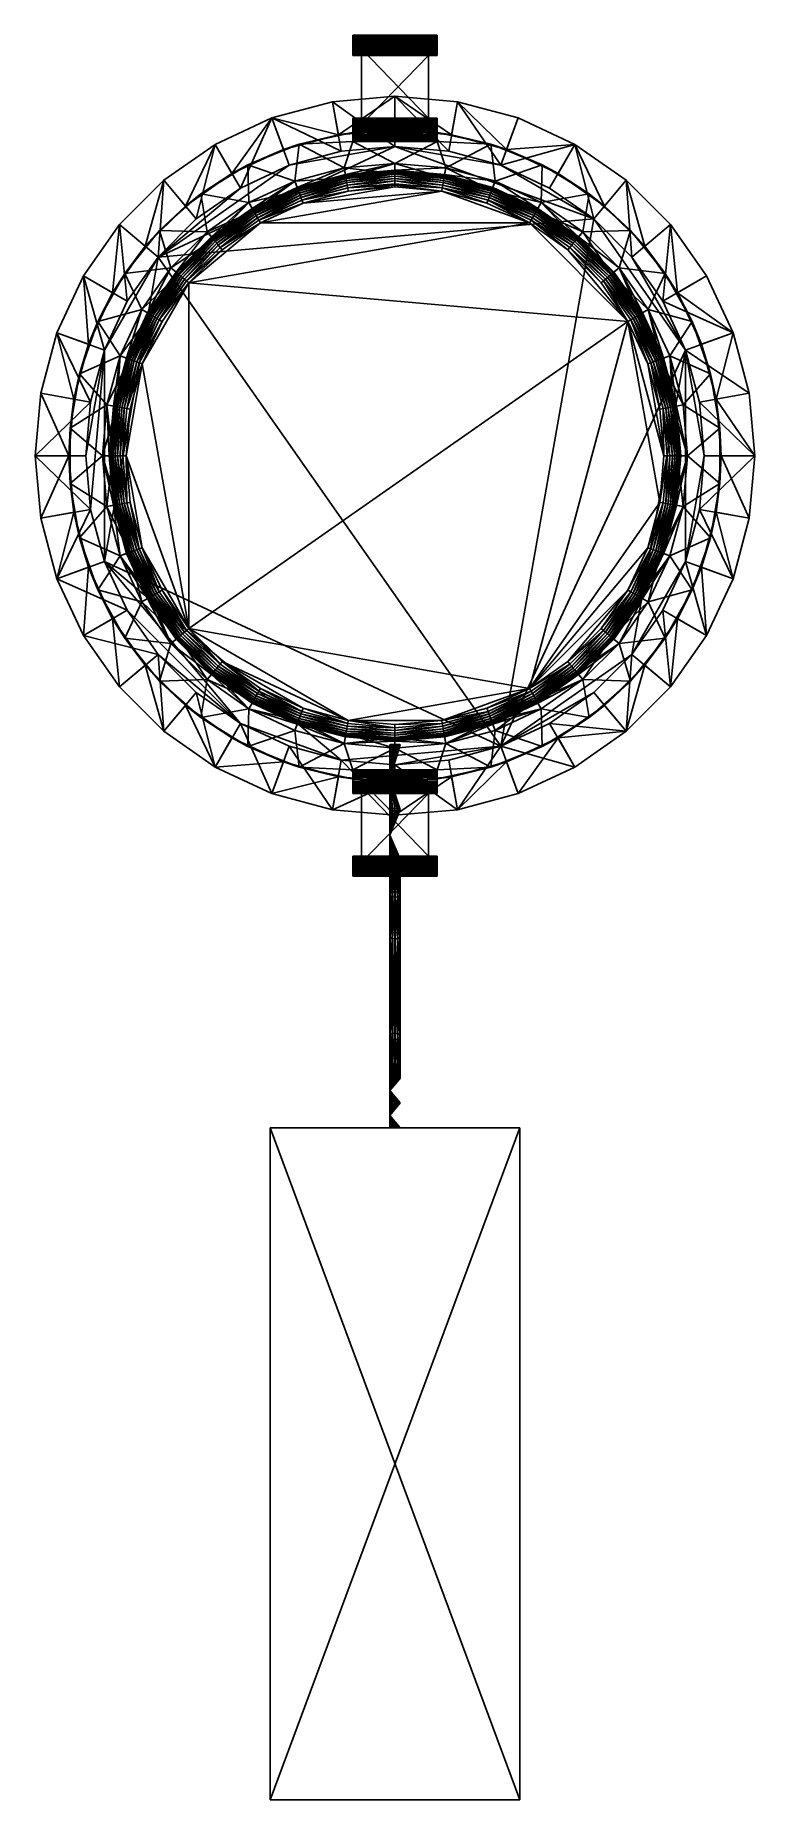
# Model space of a CAD drawing. Header units: inches. Extents: x -2 to 2474, y 1 to 287.
# Drawn here: x 165.923 to 167.158, y 185.305 to 188.335 of the extents above; entities that cross this region are included whole.
import ezdxf

# ---------------------------------------------------------------- set-up
doc = ezdxf.new("R2010")
doc.units = ezdxf.units.IN
doc.header["$MEASUREMENT"] = 0
doc.layers.add('DLX_LUM', color=7, linetype='Continuous', true_color=0xffd400)

msp = doc.modelspace()

# ---------------------------------------------------------------- linework, layer by layer
at = {"layer": 'DLX_LUM'}
for points in [[(166.6124, 188.33515, 0), (166.46816, 188.33507, 0)], [(166.46816, 188.33507, 0), (166.6124, 188.33515, 0)], [(166.6124, 188.33515, 0), (166.46816, 188.33513, 0)], [(166.46816, 188.33513, 0), (166.6124, 188.33515, 0)], [(166.46816, 188.33513, 0), (166.46816, 188.33507, 0)], [(166.6124, 188.33504, 0), (166.46816, 188.33513, 0)], [(166.46816, 188.33467, 0), (166.46816, 188.33513, 0)], [(166.46816, 188.33513, 0), (166.6124, 188.33504, 0)], [(166.46816, 188.33447, 0), (166.46816, 188.33513, 0)], [(166.46816, 188.33513, 0), (166.46816, 188.30124, 0)], [(166.46816, 188.33513, 0), (166.46816, 188.33447, 0)], [(166.46816, 188.33507, 0), (166.46816, 188.33513, 0)], [(166.46816, 188.3059, 0), (166.46816, 188.33513, 0)], [(166.46816, 188.33513, 0), (166.46816, 188.33371, 0)], [(166.46816, 188.30124, 0), (166.46816, 188.33513, 0)], [(166.46816, 188.33513, 0), (166.46816, 188.3059, 0)], [(166.46816, 188.33371, 0), (166.46816, 188.33513, 0)], [(166.46816, 188.33513, 0), (166.46816, 188.33467, 0)], [(166.46816, 188.33507, 0), (166.46816, 188.33447, 0)], [(166.6124, 188.33476, 0), (166.46816, 188.33507, 0)], [(166.46816, 188.33507, 0), (166.6124, 188.33476, 0)], [(166.46816, 188.33447, 0), (166.46816, 188.33507, 0)], [(166.6124, 188.33504, 0), (166.46816, 188.33467, 0)], [(166.46816, 188.33467, 0), (166.6124, 188.33504, 0)], [(166.6124, 188.33476, 0), (166.46816, 188.33447, 0)], [(166.46816, 188.33447, 0), (166.6124, 188.33476, 0)], [(166.6124, 188.33442, 0), (166.46816, 188.33467, 0)], [(166.46816, 188.33371, 0), (166.46816, 188.33467, 0)], [(166.46816, 188.33467, 0), (166.6124, 188.33442, 0)], [(166.46816, 188.33467, 0), (166.46816, 188.33371, 0)], [(166.46816, 188.33447, 0), (166.6124, 188.33388, 0)], [(166.46816, 188.33447, 0), (166.46816, 188.33338, 0)], [(166.6124, 188.33388, 0), (166.46816, 188.33447, 0)], [(166.46816, 188.33338, 0), (166.46816, 188.33447, 0)], [(166.46816, 188.33447, 0), (166.46816, 188.30124, 0)], [(166.46816, 188.30124, 0), (166.46816, 188.33447, 0)], [(166.6124, 188.33442, 0), (166.46816, 188.33371, 0)], [(166.46816, 188.33371, 0), (166.6124, 188.33442, 0)], [(166.6124, 188.33476, 0), (166.6124, 188.33515, 0)], [(166.6124, 188.33515, 0), (166.6124, 188.33504, 0)], [(166.6124, 188.30572, 0), (166.6124, 188.33515, 0)], [(166.6124, 188.33515, 0), (166.6124, 188.30183, 0)], [(166.6124, 188.32492, 0), (166.6124, 188.33515, 0)], [(166.6124, 188.33515, 0), (166.6124, 188.30572, 0)], [(166.6124, 188.33504, 0), (166.6124, 188.33515, 0)], [(166.6124, 188.33515, 0), (166.6124, 188.32492, 0)], [(166.6124, 188.30183, 0), (166.6124, 188.33515, 0)], [(166.6124, 188.33515, 0), (166.6124, 188.33476, 0)], [(166.6124, 188.33504, 0), (166.6124, 188.33442, 0)], [(166.6124, 188.33442, 0), (166.6124, 188.33504, 0)], [(166.6124, 188.33504, 0), (166.6124, 188.32751, 0)], [(166.6124, 188.32492, 0), (166.6124, 188.33504, 0)], [(166.6124, 188.32751, 0), (166.6124, 188.33504, 0)], [(166.6124, 188.33504, 0), (166.6124, 188.32492, 0)], [(166.6124, 188.33388, 0), (166.6124, 188.33476, 0)], [(166.6124, 188.33476, 0), (166.6124, 188.33388, 0)], [(166.6124, 188.33252, 0), (166.6124, 188.33476, 0)], [(166.6124, 188.33476, 0), (166.6124, 188.30183, 0)], [(166.6124, 188.30183, 0), (166.6124, 188.33476, 0)], [(166.6124, 188.33476, 0), (166.6124, 188.33252, 0)], [(166.6124, 188.33442, 0), (166.6124, 188.33332, 0)], [(166.6124, 188.33332, 0), (166.6124, 188.33442, 0)], [(166.6124, 188.33442, 0), (166.6124, 188.32751, 0)], [(166.6124, 188.32751, 0), (166.6124, 188.33442, 0)], [(166.6124, 188.33388, 0), (166.46816, 188.33338, 0)], [(166.46816, 188.33338, 0), (166.6124, 188.33388, 0)], [(166.6124, 188.33332, 0), (166.46816, 188.33371, 0)], [(166.46816, 188.33225, 0), (166.46816, 188.33371, 0)], [(166.46816, 188.33371, 0), (166.6124, 188.33332, 0)], [(166.46816, 188.33371, 0), (166.46816, 188.3059, 0)], [(166.46816, 188.3059, 0), (166.46816, 188.33371, 0)], [(166.46816, 188.33371, 0), (166.46816, 188.3281, 0)], [(166.46816, 188.3281, 0), (166.46816, 188.33371, 0)], [(166.46816, 188.33371, 0), (166.46816, 188.33225, 0)], [(166.46816, 188.33338, 0), (166.6124, 188.33252, 0)], [(166.46816, 188.33338, 0), (166.46816, 188.33181, 0)], [(166.6124, 188.33252, 0), (166.46816, 188.33338, 0)], [(166.46816, 188.30124, 0), (166.46816, 188.33338, 0)], [(166.46816, 188.30059, 0), (166.46816, 188.33338, 0)], [(166.46816, 188.33338, 0), (166.46816, 188.30124, 0)], [(166.46816, 188.33338, 0), (166.46816, 188.32982, 0)], [(166.46816, 188.33181, 0), (166.46816, 188.33338, 0)], [(166.46816, 188.32982, 0), (166.46816, 188.33338, 0)], [(166.46816, 188.33338, 0), (166.46816, 188.30059, 0)], [(166.6124, 188.33332, 0), (166.46816, 188.33225, 0)], [(166.46816, 188.33225, 0), (166.6124, 188.33332, 0)], [(166.6124, 188.33252, 0), (166.46816, 188.33181, 0)], [(166.46816, 188.33181, 0), (166.6124, 188.33252, 0)], [(166.6124, 188.33177, 0), (166.46816, 188.33225, 0)], [(166.46816, 188.33037, 0), (166.46816, 188.33225, 0)], [(166.46816, 188.33225, 0), (166.6124, 188.33177, 0)], [(166.46816, 188.33225, 0), (166.46816, 188.3281, 0)], [(166.46816, 188.3281, 0), (166.46816, 188.33225, 0)], [(166.46816, 188.33225, 0), (166.46816, 188.33037, 0)], [(166.46816, 188.33181, 0), (166.6124, 188.33074, 0)], [(166.46816, 188.33181, 0), (166.46816, 188.32982, 0)], [(166.6124, 188.33074, 0), (166.46816, 188.33181, 0)], [(166.46816, 188.32982, 0), (166.46816, 188.33181, 0)], [(166.6124, 188.33177, 0), (166.46816, 188.33037, 0)], [(166.46816, 188.33037, 0), (166.6124, 188.33177, 0)], [(166.6124, 188.33074, 0), (166.46816, 188.32982, 0)], [(166.46816, 188.32982, 0), (166.6124, 188.33074, 0)], [(166.6124, 188.32982, 0), (166.46816, 188.33037, 0)], [(166.46816, 188.3281, 0), (166.46816, 188.33037, 0)], [(166.46816, 188.33037, 0), (166.6124, 188.32982, 0)], [(166.46816, 188.33037, 0), (166.46816, 188.3281, 0)], [(166.46816, 188.32982, 0), (166.6124, 188.32859, 0)], [(166.46816, 188.32982, 0), (166.46816, 188.32747, 0)], [(166.6124, 188.32859, 0), (166.46816, 188.32982, 0)], [(166.6124, 188.32982, 0), (166.46816, 188.3281, 0)], [(166.46816, 188.3281, 0), (166.6124, 188.32982, 0)], [(166.46816, 188.32747, 0), (166.46816, 188.32982, 0)], [(166.46816, 188.32982, 0), (166.46816, 188.32483, 0)], [(166.46816, 188.32483, 0), (166.46816, 188.32982, 0)], [(166.46816, 188.32982, 0), (166.46816, 188.30346, 0)], [(166.46816, 188.30059, 0), (166.46816, 188.32982, 0)], [(166.46816, 188.30346, 0), (166.46816, 188.32982, 0)], [(166.46816, 188.32982, 0), (166.46816, 188.30059, 0)], [(166.6124, 188.32859, 0), (166.46816, 188.32747, 0)], [(166.46816, 188.32747, 0), (166.6124, 188.32859, 0)], [(166.6124, 188.32751, 0), (166.46816, 188.3281, 0)], [(166.46816, 188.32552, 0), (166.46816, 188.3281, 0)], [(166.46816, 188.3281, 0), (166.6124, 188.32751, 0)], [(166.46816, 188.3059, 0), (166.46816, 188.3281, 0)], [(166.46816, 188.3281, 0), (166.46816, 188.32552, 0)], [(166.46816, 188.3281, 0), (166.46816, 188.3059, 0)], [(166.6124, 188.32751, 0), (166.46816, 188.32552, 0)], [(166.46816, 188.32552, 0), (166.6124, 188.32751, 0)], [(166.46816, 188.32747, 0), (166.6124, 188.32612, 0)], [(166.46816, 188.32747, 0), (166.46816, 188.32483, 0)], [(166.6124, 188.32612, 0), (166.46816, 188.32747, 0)], [(166.46816, 188.32483, 0), (166.46816, 188.32747, 0)], [(166.6124, 188.32612, 0), (166.46816, 188.32483, 0)], [(166.46816, 188.32483, 0), (166.6124, 188.32612, 0)], [(166.6124, 188.32492, 0), (166.46816, 188.32552, 0)], [(166.46816, 188.32271, 0), (166.46816, 188.32552, 0)], [(166.46816, 188.32552, 0), (166.6124, 188.32492, 0)], [(166.46816, 188.30825, 0), (166.46816, 188.32552, 0)], [(166.46816, 188.32552, 0), (166.46816, 188.31673, 0)], [(166.46816, 188.32552, 0), (166.46816, 188.3059, 0)], [(166.46816, 188.3059, 0), (166.46816, 188.32552, 0)], [(166.46816, 188.32552, 0), (166.46816, 188.30825, 0)], [(166.46816, 188.31673, 0), (166.46816, 188.32552, 0)], [(166.46816, 188.32552, 0), (166.46816, 188.32271, 0)], [(166.6124, 188.32492, 0), (166.46816, 188.32271, 0)], [(166.46816, 188.32271, 0), (166.6124, 188.32492, 0)], [(166.46816, 188.32483, 0), (166.46816, 188.32197, 0)], [(166.6124, 188.32341, 0), (166.46816, 188.32483, 0)], [(166.46816, 188.32483, 0), (166.6124, 188.32341, 0)], [(166.46816, 188.32197, 0), (166.46816, 188.32483, 0)], [(166.46816, 188.32483, 0), (166.46816, 188.31898, 0)], [(166.46816, 188.30346, 0), (166.46816, 188.32483, 0)], [(166.46816, 188.31898, 0), (166.46816, 188.32483, 0)], [(166.46816, 188.32483, 0), (166.46816, 188.30346, 0)], [(166.6124, 188.32341, 0), (166.46816, 188.32197, 0)], [(166.46816, 188.32197, 0), (166.6124, 188.32341, 0)], [(166.6124, 188.32213, 0), (166.46816, 188.32271, 0)], [(166.46816, 188.31975, 0), (166.46816, 188.32271, 0)], [(166.46816, 188.32271, 0), (166.6124, 188.32213, 0)], [(166.46816, 188.32271, 0), (166.46816, 188.31673, 0)], [(166.46816, 188.31673, 0), (166.46816, 188.32271, 0)], [(166.46816, 188.32271, 0), (166.46816, 188.31975, 0)], [(166.46816, 188.31975, 0), (166.6124, 188.32213, 0)], [(166.6124, 188.32213, 0), (166.46816, 188.31975, 0)], [(166.46816, 188.32197, 0), (166.46816, 188.31898, 0)], [(166.6124, 188.32054, 0), (166.46816, 188.32197, 0)], [(166.46816, 188.32197, 0), (166.6124, 188.32054, 0)], [(166.46816, 188.31898, 0), (166.46816, 188.32197, 0)], [(166.6124, 188.32054, 0), (166.46816, 188.31898, 0)], [(166.46816, 188.31898, 0), (166.6124, 188.32054, 0)], [(166.6124, 188.31921, 0), (166.46816, 188.31975, 0)], [(166.46816, 188.31673, 0), (166.46816, 188.31975, 0)], [(166.46816, 188.31975, 0), (166.6124, 188.31921, 0)], [(166.46816, 188.31975, 0), (166.46816, 188.31673, 0)], [(166.6124, 188.31921, 0), (166.46816, 188.31673, 0)], [(166.46816, 188.31673, 0), (166.6124, 188.31921, 0)], [(166.46816, 188.31898, 0), (166.46816, 188.31597, 0)], [(166.6124, 188.31759, 0), (166.46816, 188.31898, 0)], [(166.46816, 188.31898, 0), (166.6124, 188.31759, 0)], [(166.46816, 188.31597, 0), (166.46816, 188.31898, 0)], [(166.46816, 188.31898, 0), (166.46816, 188.30762, 0)], [(166.46816, 188.30346, 0), (166.46816, 188.31898, 0)], [(166.46816, 188.30762, 0), (166.46816, 188.31898, 0)], [(166.46816, 188.31898, 0), (166.46816, 188.30346, 0)], [(166.6124, 188.31759, 0), (166.46816, 188.31597, 0)], [(166.46816, 188.31597, 0), (166.6124, 188.31759, 0)], [(166.6124, 188.31626, 0), (166.46816, 188.31673, 0)], [(166.46816, 188.31375, 0), (166.46816, 188.31673, 0)], [(166.46816, 188.31673, 0), (166.6124, 188.31626, 0)], [(166.46816, 188.30825, 0), (166.46816, 188.31673, 0)], [(166.46816, 188.31673, 0), (166.46816, 188.31375, 0)], [(166.46816, 188.31673, 0), (166.46816, 188.30825, 0)], [(166.6124, 188.31626, 0), (166.46816, 188.31375, 0)], [(166.46816, 188.31375, 0), (166.6124, 188.31626, 0)], [(166.46816, 188.31597, 0), (166.46816, 188.31301, 0)], [(166.6124, 188.31464, 0), (166.46816, 188.31597, 0)], [(166.46816, 188.31597, 0), (166.6124, 188.31464, 0)], [(166.46816, 188.31301, 0), (166.46816, 188.31597, 0)], [(166.46816, 188.31597, 0), (166.46816, 188.30762, 0)], [(166.46816, 188.30762, 0), (166.46816, 188.31597, 0)], [(166.6124, 188.31464, 0), (166.46816, 188.31301, 0)], [(166.46816, 188.31301, 0), (166.6124, 188.31464, 0)], [(166.6124, 188.31334, 0), (166.46816, 188.31375, 0)], [(166.46816, 188.31089, 0), (166.46816, 188.31375, 0)], [(166.46816, 188.31375, 0), (166.6124, 188.31334, 0)], [(166.46816, 188.31375, 0), (166.46816, 188.30825, 0)], [(166.46816, 188.30825, 0), (166.46816, 188.31375, 0)], [(166.46816, 188.31375, 0), (166.46816, 188.31089, 0)], [(166.6124, 188.31334, 0), (166.46816, 188.31089, 0)], [(166.46816, 188.31089, 0), (166.6124, 188.31334, 0)], [(166.46816, 188.31301, 0), (166.48259, 188.3118, 0)], [(166.59798, 188.3118, 0), (166.46816, 188.31301, 0)], [(166.46816, 188.31301, 0), (166.59798, 188.3118, 0)], [(166.46816, 188.31301, 0), (166.46816, 188.3102, 0)], [(166.48259, 188.3118, 0), (166.46816, 188.31301, 0)], [(166.46816, 188.3102, 0), (166.46816, 188.31301, 0)], [(166.46816, 188.31301, 0), (166.46816, 188.30762, 0)], [(166.46816, 188.30762, 0), (166.46816, 188.31301, 0)], [(166.48259, 188.3118, 0), (166.46816, 188.3102, 0)], [(166.46816, 188.3102, 0), (166.48259, 188.3118, 0)], [(166.6124, 188.31057, 0), (166.46816, 188.31089, 0)], [(166.46816, 188.30825, 0), (166.46816, 188.31089, 0)], [(166.46816, 188.31089, 0), (166.6124, 188.31057, 0)], [(166.46816, 188.31089, 0), (166.46816, 188.30825, 0)], [(166.6124, 188.31057, 0), (166.46816, 188.30825, 0)], [(166.46816, 188.30825, 0), (166.6124, 188.31057, 0)], [(166.46816, 188.3102, 0), (166.48259, 188.30921, 0)], [(166.46816, 188.3102, 0), (166.46816, 188.30762, 0)], [(166.48259, 188.30921, 0), (166.46816, 188.3102, 0)], [(166.46816, 188.30762, 0), (166.46816, 188.3102, 0)], [(166.48259, 188.30921, 0), (166.46816, 188.30762, 0)], [(166.46816, 188.30762, 0), (166.48259, 188.30921, 0)], [(166.6124, 188.308, 0), (166.46816, 188.30825, 0)], [(166.46816, 188.3059, 0), (166.46816, 188.30825, 0)], [(166.46816, 188.30825, 0), (166.6124, 188.308, 0)], [(166.46816, 188.30825, 0), (166.46816, 188.3059, 0)], [(166.6124, 188.308, 0), (166.46816, 188.3059, 0)], [(166.46816, 188.3059, 0), (166.6124, 188.308, 0)], [(166.46816, 188.30762, 0), (166.46816, 188.30535, 0)], [(166.48259, 188.30686, 0), (166.46816, 188.30762, 0)], [(166.46816, 188.30762, 0), (166.48259, 188.30686, 0)], [(166.46816, 188.30535, 0), (166.46816, 188.30762, 0)], [(166.46816, 188.30762, 0), (166.46816, 188.30346, 0)], [(166.46816, 188.30346, 0), (166.46816, 188.30762, 0)], [(166.48259, 188.30686, 0), (166.46816, 188.30535, 0)], [(166.46816, 188.30535, 0), (166.48259, 188.30686, 0)], [(166.6124, 188.30572, 0), (166.46816, 188.3059, 0)], [(166.46816, 188.30391, 0), (166.46816, 188.3059, 0)], [(166.46816, 188.3059, 0), (166.6124, 188.30572, 0)], [(166.46816, 188.3059, 0), (166.46816, 188.30391, 0)], [(166.46816, 188.30234, 0), (166.46816, 188.3059, 0)], [(166.46816, 188.3059, 0), (166.46816, 188.30234, 0)], [(166.46816, 188.30124, 0), (166.46816, 188.3059, 0)], [(166.46816, 188.3059, 0), (166.46816, 188.30124, 0)], [(166.6124, 188.30572, 0), (166.46816, 188.30391, 0)], [(166.46816, 188.30391, 0), (166.6124, 188.30572, 0)], [(166.46816, 188.30535, 0), (166.46816, 188.30346, 0)], [(166.48259, 188.30481, 0), (166.46816, 188.30535, 0)], [(166.46816, 188.30535, 0), (166.48259, 188.30481, 0)], [(166.46816, 188.30346, 0), (166.46816, 188.30535, 0)], [(166.48259, 188.30481, 0), (166.46816, 188.30346, 0)], [(166.46816, 188.30346, 0), (166.48259, 188.30481, 0)], [(166.48259, 188.3118, 0), (166.48259, 188.19302, 0)], [(166.59798, 188.19302, 0), (166.48259, 188.3118, 0)], [(166.48259, 188.3118, 0), (166.59798, 188.19302, 0)], [(166.59798, 188.3118, 0), (166.48259, 188.3118, 0)], [(166.48259, 188.19302, 0), (166.48259, 188.3118, 0)], [(166.48259, 188.3118, 0), (166.48259, 188.30921, 0)], [(166.48259, 188.30921, 0), (166.48259, 188.3118, 0)], [(166.48259, 188.3118, 0), (166.59798, 188.3118, 0)], [(166.48259, 188.30921, 0), (166.48259, 188.19302, 0)], [(166.48259, 188.19302, 0), (166.48259, 188.30921, 0)], [(166.48259, 188.30921, 0), (166.48259, 188.30686, 0)], [(166.48259, 188.30686, 0), (166.48259, 188.30921, 0)], [(166.48259, 188.30686, 0), (166.48259, 188.19302, 0)], [(166.48259, 188.19277, 0), (166.48259, 188.30686, 0)], [(166.48259, 188.30686, 0), (166.48259, 188.30481, 0)], [(166.48259, 188.19302, 0), (166.48259, 188.30686, 0)], [(166.48259, 188.30686, 0), (166.48259, 188.19277, 0)], [(166.48259, 188.30481, 0), (166.48259, 188.30686, 0)], [(166.48259, 188.30481, 0), (166.48259, 188.19277, 0)], [(166.48259, 188.19203, 0), (166.48259, 188.30481, 0)], [(166.48259, 188.30481, 0), (166.48259, 188.30312, 0)], [(166.48259, 188.19277, 0), (166.48259, 188.30481, 0)], [(166.48259, 188.30481, 0), (166.48259, 188.19203, 0)], [(166.48259, 188.30312, 0), (166.48259, 188.30481, 0)], [(166.59798, 188.3118, 0), (166.6124, 188.31464, 0)], [(166.6124, 188.31464, 0), (166.59798, 188.3118, 0)], [(166.59798, 188.30921, 0), (166.59798, 188.3118, 0)], [(166.59798, 188.3118, 0), (166.59798, 188.19302, 0)], [(166.59798, 188.19302, 0), (166.59798, 188.3118, 0)], [(166.59798, 188.3118, 0), (166.59798, 188.30921, 0)], [(166.6124, 188.30921, 0), (166.59798, 188.3118, 0)], [(166.59798, 188.3118, 0), (166.6124, 188.30921, 0)], [(166.6124, 188.3118, 0), (166.59798, 188.3118, 0)], [(166.59798, 188.3118, 0), (166.6124, 188.3118, 0)], [(166.59798, 188.30686, 0), (166.59798, 188.30921, 0)], [(166.59798, 188.30921, 0), (166.59798, 188.19302, 0)], [(166.59798, 188.19302, 0), (166.59798, 188.30921, 0)], [(166.59798, 188.30921, 0), (166.59798, 188.30686, 0)], [(166.6124, 188.30686, 0), (166.59798, 188.30921, 0)], [(166.59798, 188.30921, 0), (166.6124, 188.30686, 0)], [(166.6124, 188.30921, 0), (166.59798, 188.30921, 0)], [(166.59798, 188.30921, 0), (166.6124, 188.30921, 0)], [(166.59798, 188.19302, 0), (166.59798, 188.30686, 0)], [(166.59798, 188.30481, 0), (166.59798, 188.30686, 0)], [(166.59798, 188.30686, 0), (166.59798, 188.19277, 0)], [(166.59798, 188.19277, 0), (166.59798, 188.30686, 0)], [(166.59798, 188.30686, 0), (166.59798, 188.19302, 0)], [(166.59798, 188.30686, 0), (166.59798, 188.30481, 0)], [(166.6124, 188.30481, 0), (166.59798, 188.30686, 0)], [(166.59798, 188.30686, 0), (166.6124, 188.30481, 0)], [(166.6124, 188.30686, 0), (166.59798, 188.30686, 0)], [(166.59798, 188.30686, 0), (166.6124, 188.30686, 0)], [(166.59798, 188.19277, 0), (166.59798, 188.30481, 0)], [(166.59798, 188.30312, 0), (166.59798, 188.30481, 0)], [(166.59798, 188.30481, 0), (166.59798, 188.19203, 0)], [(166.59798, 188.19203, 0), (166.59798, 188.30481, 0)], [(166.59798, 188.30481, 0), (166.59798, 188.19277, 0)], [(166.59798, 188.30481, 0), (166.59798, 188.30312, 0)], [(166.6124, 188.30312, 0), (166.59798, 188.30481, 0)], [(166.59798, 188.30481, 0), (166.6124, 188.30312, 0)], [(166.6124, 188.30481, 0), (166.59798, 188.30481, 0)], [(166.59798, 188.30481, 0), (166.6124, 188.30481, 0)], [(166.6124, 188.33252, 0), (166.6124, 188.33388, 0)], [(166.6124, 188.33388, 0), (166.6124, 188.33252, 0)], [(166.6124, 188.33332, 0), (166.6124, 188.33177, 0)], [(166.6124, 188.33177, 0), (166.6124, 188.33332, 0)], [(166.6124, 188.33332, 0), (166.6124, 188.32982, 0)], [(166.6124, 188.32751, 0), (166.6124, 188.33332, 0)], [(166.6124, 188.32982, 0), (166.6124, 188.33332, 0)], [(166.6124, 188.33332, 0), (166.6124, 188.32751, 0)], [(166.6124, 188.33074, 0), (166.6124, 188.33252, 0)], [(166.6124, 188.30183, 0), (166.6124, 188.33252, 0)], [(166.6124, 188.33252, 0), (166.6124, 188.33074, 0)], [(166.6124, 188.33252, 0), (166.6124, 188.30183, 0)], [(166.6124, 188.33177, 0), (166.6124, 188.32982, 0)], [(166.6124, 188.32982, 0), (166.6124, 188.33177, 0)], [(166.6124, 188.32859, 0), (166.6124, 188.33074, 0)], [(166.6124, 188.31464, 0), (166.6124, 188.33074, 0)], [(166.6124, 188.33074, 0), (166.6124, 188.32859, 0)], [(166.6124, 188.33074, 0), (166.6124, 188.30183, 0)], [(166.6124, 188.30183, 0), (166.6124, 188.33074, 0)], [(166.6124, 188.33074, 0), (166.6124, 188.31464, 0)], [(166.6124, 188.32982, 0), (166.6124, 188.32751, 0)], [(166.6124, 188.32751, 0), (166.6124, 188.32982, 0)], [(166.6124, 188.32612, 0), (166.6124, 188.32859, 0)], [(166.6124, 188.32054, 0), (166.6124, 188.32859, 0)], [(166.6124, 188.32859, 0), (166.6124, 188.32612, 0)], [(166.6124, 188.32859, 0), (166.6124, 188.31464, 0)], [(166.6124, 188.31464, 0), (166.6124, 188.32859, 0)], [(166.6124, 188.32859, 0), (166.6124, 188.32054, 0)], [(166.6124, 188.32751, 0), (166.6124, 188.32492, 0)], [(166.6124, 188.32492, 0), (166.6124, 188.32751, 0)], [(166.6124, 188.32341, 0), (166.6124, 188.32612, 0)], [(166.6124, 188.32612, 0), (166.6124, 188.32054, 0)], [(166.6124, 188.32054, 0), (166.6124, 188.32612, 0)], [(166.6124, 188.32612, 0), (166.6124, 188.32341, 0)], [(166.6124, 188.32492, 0), (166.6124, 188.32213, 0)], [(166.6124, 188.32213, 0), (166.6124, 188.32492, 0)], [(166.6124, 188.32492, 0), (166.6124, 188.31334, 0)], [(166.6124, 188.30572, 0), (166.6124, 188.32492, 0)], [(166.6124, 188.31334, 0), (166.6124, 188.32492, 0)], [(166.6124, 188.32492, 0), (166.6124, 188.30572, 0)], [(166.6124, 188.32054, 0), (166.6124, 188.32341, 0)], [(166.6124, 188.32341, 0), (166.6124, 188.32054, 0)], [(166.6124, 188.32213, 0), (166.6124, 188.31921, 0)], [(166.6124, 188.31921, 0), (166.6124, 188.32213, 0)], [(166.6124, 188.32213, 0), (166.6124, 188.31334, 0)], [(166.6124, 188.31334, 0), (166.6124, 188.32213, 0)], [(166.6124, 188.31759, 0), (166.6124, 188.32054, 0)], [(166.6124, 188.31464, 0), (166.6124, 188.32054, 0)], [(166.6124, 188.32054, 0), (166.6124, 188.31759, 0)], [(166.6124, 188.32054, 0), (166.6124, 188.31464, 0)], [(166.6124, 188.31921, 0), (166.6124, 188.31626, 0)], [(166.6124, 188.31626, 0), (166.6124, 188.31921, 0)], [(166.6124, 188.31921, 0), (166.6124, 188.31334, 0)], [(166.6124, 188.31334, 0), (166.6124, 188.31921, 0)], [(166.6124, 188.31464, 0), (166.6124, 188.31759, 0)], [(166.6124, 188.31759, 0), (166.6124, 188.31464, 0)], [(166.6124, 188.31626, 0), (166.6124, 188.31334, 0)], [(166.6124, 188.31334, 0), (166.6124, 188.31626, 0)], [(166.6124, 188.3118, 0), (166.6124, 188.31464, 0)], [(166.6124, 188.30921, 0), (166.6124, 188.31464, 0)], [(166.6124, 188.31464, 0), (166.6124, 188.3118, 0)], [(166.6124, 188.30686, 0), (166.6124, 188.31464, 0)], [(166.6124, 188.31464, 0), (166.6124, 188.30921, 0)], [(166.6124, 188.31464, 0), (166.6124, 188.30183, 0)], [(166.6124, 188.30183, 0), (166.6124, 188.31464, 0)], [(166.6124, 188.31464, 0), (166.6124, 188.30686, 0)], [(166.6124, 188.31334, 0), (166.6124, 188.31057, 0)], [(166.6124, 188.31057, 0), (166.6124, 188.31334, 0)], [(166.6124, 188.31334, 0), (166.6124, 188.30572, 0)], [(166.6124, 188.30572, 0), (166.6124, 188.31334, 0)], [(166.6124, 188.30921, 0), (166.6124, 188.3118, 0)], [(166.6124, 188.3118, 0), (166.6124, 188.30921, 0)], [(166.6124, 188.31057, 0), (166.6124, 188.308, 0)], [(166.6124, 188.308, 0), (166.6124, 188.31057, 0)], [(166.6124, 188.31057, 0), (166.6124, 188.30572, 0)], [(166.6124, 188.30572, 0), (166.6124, 188.31057, 0)], [(166.6124, 188.30686, 0), (166.6124, 188.30921, 0)], [(166.6124, 188.30921, 0), (166.6124, 188.30686, 0)], [(166.6124, 188.308, 0), (166.6124, 188.30572, 0)], [(166.6124, 188.30572, 0), (166.6124, 188.308, 0)], [(166.6124, 188.30481, 0), (166.6124, 188.30686, 0)], [(166.6124, 188.30183, 0), (166.6124, 188.30686, 0)], [(166.6124, 188.30686, 0), (166.6124, 188.30481, 0)], [(166.6124, 188.30686, 0), (166.6124, 188.30183, 0)], [(166.6124, 188.30572, 0), (166.6124, 188.3038, 0)], [(166.6124, 188.30572, 0), (166.6124, 188.30183, 0)], [(166.6124, 188.30123, 0), (166.6124, 188.30572, 0)], [(166.6124, 188.30572, 0), (166.6124, 188.30123, 0)], [(166.6124, 188.3038, 0), (166.6124, 188.30572, 0)], [(166.6124, 188.30183, 0), (166.6124, 188.30572, 0)], [(166.6124, 188.30312, 0), (166.6124, 188.30481, 0)], [(166.6124, 188.30481, 0), (166.6124, 188.30183, 0)], [(166.6124, 188.30183, 0), (166.6124, 188.30481, 0)], [(166.6124, 188.30481, 0), (166.6124, 188.30312, 0)], [(166.6124, 188.3038, 0), (166.46816, 188.30391, 0)], [(166.46816, 188.30234, 0), (166.46816, 188.30391, 0)], [(166.46816, 188.30391, 0), (166.6124, 188.3038, 0)], [(166.46816, 188.30391, 0), (166.46816, 188.30234, 0)], [(166.46816, 188.30234, 0), (166.6124, 188.3038, 0)], [(166.6124, 188.3038, 0), (166.46816, 188.30234, 0)], [(166.46816, 188.30346, 0), (166.46816, 188.30201, 0)], [(166.48259, 188.30312, 0), (166.46816, 188.30346, 0)], [(166.46816, 188.30346, 0), (166.48259, 188.30312, 0)], [(166.46816, 188.30201, 0), (166.46816, 188.30346, 0)], [(166.46816, 188.30346, 0), (166.46816, 188.30105, 0)], [(166.46816, 188.30059, 0), (166.46816, 188.30346, 0)], [(166.46816, 188.30105, 0), (166.46816, 188.30346, 0)], [(166.46816, 188.30346, 0), (166.46816, 188.30059, 0)], [(166.48259, 188.30312, 0), (166.46816, 188.30201, 0)], [(166.46816, 188.30201, 0), (166.48259, 188.30312, 0)], [(166.6124, 188.30229, 0), (166.46816, 188.30234, 0)], [(166.46816, 188.30124, 0), (166.46816, 188.30234, 0)], [(166.46816, 188.30234, 0), (166.6124, 188.30229, 0)], [(166.46816, 188.30234, 0), (166.46816, 188.30124, 0)], [(166.46816, 188.30124, 0), (166.6124, 188.30229, 0)], [(166.6124, 188.30229, 0), (166.46816, 188.30124, 0)], [(166.46816, 188.30201, 0), (166.46816, 188.30105, 0)], [(166.48259, 188.30183, 0), (166.46816, 188.30201, 0)], [(166.46816, 188.30201, 0), (166.48259, 188.30183, 0)], [(166.46816, 188.30105, 0), (166.46816, 188.30201, 0)], [(166.48259, 188.30183, 0), (166.46816, 188.30105, 0)], [(166.46816, 188.30105, 0), (166.48259, 188.30183, 0)], [(166.6124, 188.30123, 0), (166.46816, 188.30124, 0)], [(166.48259, 188.30065, 0), (166.46816, 188.30124, 0)], [(166.46816, 188.30124, 0), (166.6124, 188.30123, 0)], [(166.46816, 188.30065, 0), (166.46816, 188.30124, 0)], [(166.46816, 188.30124, 0), (166.48259, 188.30065, 0)], [(166.46816, 188.30124, 0), (166.46816, 188.30065, 0)], [(166.46816, 188.30059, 0), (166.46816, 188.30124, 0)], [(166.46816, 188.30124, 0), (166.46816, 188.30059, 0)], [(166.46816, 188.30105, 0), (166.46816, 188.30059, 0)], [(166.48259, 188.30097, 0), (166.46816, 188.30105, 0)], [(166.46816, 188.30105, 0), (166.48259, 188.30097, 0)], [(166.46816, 188.30059, 0), (166.46816, 188.30105, 0)], [(166.48259, 188.30097, 0), (166.46816, 188.30059, 0)], [(166.46816, 188.30059, 0), (166.48259, 188.30097, 0)], [(166.48259, 188.30058, 0), (166.46816, 188.30065, 0)], [(166.46816, 188.30065, 0), (166.48259, 188.30065, 0)], [(166.46816, 188.30059, 0), (166.46816, 188.30065, 0)], [(166.46816, 188.30065, 0), (166.48259, 188.30058, 0)], [(166.48259, 188.30065, 0), (166.46816, 188.30065, 0)], [(166.46816, 188.30065, 0), (166.46816, 188.30059, 0)], [(166.48259, 188.30058, 0), (166.46816, 188.30059, 0)], [(166.46816, 188.30059, 0), (166.48259, 188.30058, 0)], [(166.48259, 188.30312, 0), (166.48259, 188.19203, 0)], [(166.48259, 188.1908, 0), (166.48259, 188.30312, 0)], [(166.48259, 188.30312, 0), (166.48259, 188.30183, 0)], [(166.48259, 188.19203, 0), (166.48259, 188.30312, 0)], [(166.48259, 188.30312, 0), (166.48259, 188.1908, 0)], [(166.48259, 188.30183, 0), (166.48259, 188.30312, 0)], [(166.48259, 188.30183, 0), (166.48259, 188.1908, 0)], [(166.48259, 188.18913, 0), (166.48259, 188.30183, 0)], [(166.48259, 188.30183, 0), (166.48259, 188.30097, 0)], [(166.48259, 188.1908, 0), (166.48259, 188.30183, 0)], [(166.48259, 188.30183, 0), (166.48259, 188.18913, 0)], [(166.48259, 188.30097, 0), (166.48259, 188.30183, 0)], [(166.48259, 188.30065, 0), (166.6124, 188.30123, 0)], [(166.6124, 188.30123, 0), (166.48259, 188.30065, 0)], [(166.48259, 188.30097, 0), (166.48259, 188.18913, 0)], [(166.48259, 188.18705, 0), (166.48259, 188.30097, 0)], [(166.48259, 188.30097, 0), (166.48259, 188.30058, 0)], [(166.48259, 188.18913, 0), (166.48259, 188.30097, 0)], [(166.48259, 188.30097, 0), (166.48259, 188.18705, 0)], [(166.48259, 188.30058, 0), (166.48259, 188.30097, 0)], [(166.48259, 188.18187, 0), (166.48259, 188.30065, 0)], [(166.48259, 188.30065, 0), (166.59798, 188.30065, 0)], [(166.59798, 188.30065, 0), (166.48259, 188.18187, 0)], [(166.48259, 188.18187, 0), (166.59798, 188.30065, 0)], [(166.48259, 188.30058, 0), (166.48259, 188.30065, 0)], [(166.48259, 188.30065, 0), (166.48259, 188.18461, 0)], [(166.48259, 188.18461, 0), (166.48259, 188.30065, 0)], [(166.48259, 188.30065, 0), (166.48259, 188.18187, 0)], [(166.48259, 188.30065, 0), (166.48259, 188.30058, 0)], [(166.59798, 188.30065, 0), (166.48259, 188.30065, 0)], [(166.48259, 188.30058, 0), (166.48259, 188.18705, 0)], [(166.48259, 188.18461, 0), (166.48259, 188.30058, 0)], [(166.48259, 188.18705, 0), (166.48259, 188.30058, 0)], [(166.48259, 188.30058, 0), (166.48259, 188.18461, 0)], [(166.59798, 188.19203, 0), (166.59798, 188.30312, 0)], [(166.59798, 188.30183, 0), (166.59798, 188.30312, 0)], [(166.59798, 188.30312, 0), (166.59798, 188.1908, 0)], [(166.59798, 188.1908, 0), (166.59798, 188.30312, 0)], [(166.59798, 188.30312, 0), (166.59798, 188.19203, 0)], [(166.59798, 188.30312, 0), (166.59798, 188.30183, 0)], [(166.6124, 188.30183, 0), (166.59798, 188.30312, 0)], [(166.59798, 188.30312, 0), (166.6124, 188.30183, 0)], [(166.6124, 188.30312, 0), (166.59798, 188.30312, 0)], [(166.59798, 188.30312, 0), (166.6124, 188.30312, 0)], [(166.59798, 188.1908, 0), (166.59798, 188.30183, 0)], [(166.59798, 188.30097, 0), (166.59798, 188.30183, 0)], [(166.59798, 188.30183, 0), (166.59798, 188.18913, 0)], [(166.59798, 188.18913, 0), (166.59798, 188.30183, 0)], [(166.59798, 188.30183, 0), (166.59798, 188.1908, 0)], [(166.59798, 188.30183, 0), (166.59798, 188.30097, 0)], [(166.6124, 188.30097, 0), (166.59798, 188.30183, 0)], [(166.59798, 188.30183, 0), (166.6124, 188.30097, 0)], [(166.6124, 188.30183, 0), (166.59798, 188.30183, 0)], [(166.59798, 188.30183, 0), (166.6124, 188.30183, 0)], [(166.59798, 188.30065, 0), (166.6124, 188.30123, 0)], [(166.6124, 188.30123, 0), (166.59798, 188.30065, 0)], [(166.59798, 188.18913, 0), (166.59798, 188.30097, 0)], [(166.59798, 188.30058, 0), (166.59798, 188.30097, 0)], [(166.59798, 188.30097, 0), (166.59798, 188.18705, 0)], [(166.59798, 188.18705, 0), (166.59798, 188.30097, 0)], [(166.59798, 188.30097, 0), (166.59798, 188.18913, 0)], [(166.59798, 188.30097, 0), (166.6124, 188.30058, 0)], [(166.6124, 188.30097, 0), (166.59798, 188.30097, 0)], [(166.59798, 188.30097, 0), (166.59798, 188.30058, 0)], [(166.6124, 188.30058, 0), (166.59798, 188.30097, 0)], [(166.59798, 188.30097, 0), (166.6124, 188.30097, 0)], [(166.59798, 188.30065, 0), (166.59798, 188.18187, 0)], [(166.59798, 188.18461, 0), (166.59798, 188.30065, 0)], [(166.59798, 188.30065, 0), (166.59798, 188.30058, 0)], [(166.59798, 188.18187, 0), (166.59798, 188.30065, 0)], [(166.59798, 188.30065, 0), (166.59798, 188.18461, 0)], [(166.59798, 188.30058, 0), (166.59798, 188.30065, 0)], [(166.59798, 188.30065, 0), (166.6124, 188.30065, 0)], [(166.6124, 188.30065, 0), (166.59798, 188.30058, 0)], [(166.59798, 188.30058, 0), (166.6124, 188.30065, 0)], [(166.6124, 188.30065, 0), (166.59798, 188.30065, 0)], [(166.59798, 188.18705, 0), (166.59798, 188.30058, 0)], [(166.59798, 188.30058, 0), (166.59798, 188.18461, 0)], [(166.59798, 188.18461, 0), (166.59798, 188.30058, 0)], [(166.59798, 188.30058, 0), (166.59798, 188.18705, 0)], [(166.6124, 188.30058, 0), (166.59798, 188.30058, 0)], [(166.59798, 188.30058, 0), (166.6124, 188.30058, 0)], [(166.6124, 188.3038, 0), (166.6124, 188.30229, 0)], [(166.6124, 188.3038, 0), (166.6124, 188.30123, 0)], [(166.6124, 188.30229, 0), (166.6124, 188.3038, 0)], [(166.6124, 188.30123, 0), (166.6124, 188.3038, 0)], [(166.6124, 188.30183, 0), (166.6124, 188.30312, 0)], [(166.6124, 188.30312, 0), (166.6124, 188.30183, 0)], [(166.6124, 188.30229, 0), (166.6124, 188.30123, 0)], [(166.6124, 188.30123, 0), (166.6124, 188.30229, 0)], [(166.6124, 188.30097, 0), (166.6124, 188.30183, 0)], [(166.6124, 188.30123, 0), (166.6124, 188.30183, 0)], [(166.6124, 188.30183, 0), (166.6124, 188.30097, 0)], [(166.6124, 188.30183, 0), (166.6124, 188.30123, 0)], [(166.6124, 188.30123, 0), (166.6124, 188.30065, 0)], [(166.6124, 188.30097, 0), (166.6124, 188.30123, 0)], [(166.6124, 188.30123, 0), (166.6124, 188.30097, 0)], [(166.6124, 188.30058, 0), (166.6124, 188.30123, 0)], [(166.6124, 188.30123, 0), (166.6124, 188.30058, 0)], [(166.6124, 188.30065, 0), (166.6124, 188.30123, 0)], [(166.6124, 188.30058, 0), (166.6124, 188.30097, 0)], [(166.6124, 188.30097, 0), (166.6124, 188.30058, 0)], [(166.6124, 188.30065, 0), (166.6124, 188.30058, 0)], [(166.6124, 188.30058, 0), (166.6124, 188.30065, 0)], [(166.43308, 188.22114, 0), (166.32914, 188.19329, 0)], [(166.32914, 188.19329, 0), (166.43308, 188.22114, 0)], [(166.43308, 188.22114, 0), (166.32914, 188.19329, 0)], [(166.32914, 188.19329, 0), (166.43308, 188.22114, 0)], [(166.43308, 188.22114, 0), (166.32914, 188.19329, 0)], [(166.32914, 188.19329, 0), (166.43308, 188.22114, 0)], [(166.54028, 188.23052, 0), (166.43308, 188.22114, 0)], [(166.43308, 188.22114, 0), (166.54028, 188.23052, 0)], [(166.54028, 188.23052, 0), (166.43308, 188.22114, 0)], [(166.43308, 188.22114, 0), (166.54028, 188.23052, 0)], [(166.54028, 188.23052, 0), (166.43308, 188.22114, 0)], [(166.43308, 188.22114, 0), (166.54028, 188.23052, 0)], [(166.43308, 188.22114, 0), (166.4431, 188.16432, 0)], [(166.4431, 188.16432, 0), (166.43308, 188.22114, 0)], [(166.43308, 188.22114, 0), (166.43308, 188.22114, 0)], [(166.43308, 188.22114, 0), (166.43308, 188.22114, 0)], [(166.43308, 188.22114, 0), (166.44811, 188.13591, 0)], [(166.54028, 188.14397, 0), (166.43308, 188.22114, 0)], [(166.44811, 188.13591, 0), (166.43308, 188.22114, 0)], [(166.43308, 188.22114, 0), (166.54028, 188.14397, 0)], [(166.54028, 188.23052, 0), (166.4431, 188.16432, 0)], [(166.4431, 188.16432, 0), (166.54028, 188.23052, 0)], [(166.54028, 188.23052, 0), (166.63747, 188.16432, 0)], [(166.64749, 188.22114, 0), (166.54028, 188.23052, 0)], [(166.63747, 188.16432, 0), (166.54028, 188.23052, 0)], [(166.54028, 188.23052, 0), (166.54028, 188.17282, 0)], [(166.54028, 188.17282, 0), (166.54028, 188.23052, 0)], [(166.54028, 188.23052, 0), (166.54028, 188.23052, 0)], [(166.54028, 188.23052, 0), (166.64749, 188.22114, 0)], [(166.64749, 188.22114, 0), (166.54028, 188.23052, 0)], [(166.54028, 188.23052, 0), (166.64749, 188.22114, 0)], [(166.64749, 188.22114, 0), (166.54028, 188.23052, 0)], [(166.54028, 188.23052, 0), (166.54028, 188.23052, 0)], [(166.54028, 188.23052, 0), (166.54028, 188.14397, 0)], [(166.54028, 188.14397, 0), (166.54028, 188.23052, 0)], [(166.54028, 188.23052, 0), (166.63246, 188.13591, 0)], [(166.63246, 188.13591, 0), (166.54028, 188.23052, 0)], [(166.54028, 188.23052, 0), (166.64749, 188.22114, 0)], [(166.64749, 188.22114, 0), (166.63246, 188.13591, 0)], [(166.63246, 188.13591, 0), (166.64749, 188.22114, 0)], [(166.64749, 188.22114, 0), (166.63747, 188.16432, 0)], [(166.63747, 188.16432, 0), (166.64749, 188.22114, 0)], [(166.64749, 188.22114, 0), (166.7317, 188.13907, 0)], [(166.75143, 188.19329, 0), (166.64749, 188.22114, 0)], [(166.7317, 188.13907, 0), (166.64749, 188.22114, 0)], [(166.64749, 188.22114, 0), (166.75143, 188.19329, 0)], [(166.75143, 188.19329, 0), (166.64749, 188.22114, 0)], [(166.64749, 188.22114, 0), (166.75143, 188.19329, 0)], [(166.75143, 188.19329, 0), (166.64749, 188.22114, 0)], [(166.64749, 188.22114, 0), (166.64749, 188.22114, 0)], [(166.64749, 188.22114, 0), (166.64749, 188.22114, 0)], [(166.64749, 188.22114, 0), (166.72183, 188.11196, 0)], [(166.72183, 188.11196, 0), (166.64749, 188.22114, 0)], [(166.64749, 188.22114, 0), (166.75143, 188.19329, 0)], [(166.32914, 188.19329, 0), (166.23161, 188.14781, 0)], [(166.23161, 188.14781, 0), (166.32914, 188.19329, 0)], [(166.32914, 188.19329, 0), (166.23161, 188.14781, 0)], [(166.23161, 188.14781, 0), (166.32914, 188.19329, 0)], [(166.32914, 188.19329, 0), (166.23161, 188.14781, 0)], [(166.23161, 188.14781, 0), (166.32914, 188.19329, 0)], [(166.32914, 188.19329, 0), (166.26046, 188.09784, 0)], [(166.26046, 188.09784, 0), (166.32914, 188.19329, 0)], [(166.32914, 188.19329, 0), (166.27488, 188.07286, 0)], [(166.27488, 188.07286, 0), (166.32914, 188.19329, 0)], [(166.32914, 188.19329, 0), (166.4431, 188.16432, 0)], [(166.4431, 188.16432, 0), (166.32914, 188.19329, 0)], [(166.32914, 188.19329, 0), (166.34887, 188.13907, 0)], [(166.34887, 188.13907, 0), (166.32914, 188.19329, 0)], [(166.32914, 188.19329, 0), (166.32914, 188.19329, 0)], [(166.32914, 188.19329, 0), (166.32914, 188.19329, 0)], [(166.32914, 188.19329, 0), (166.35874, 188.11196, 0)], [(166.35874, 188.11196, 0), (166.32914, 188.19329, 0)], [(166.32914, 188.19329, 0), (166.44811, 188.13591, 0)], [(166.44811, 188.13591, 0), (166.32914, 188.19329, 0)], [(166.48259, 188.19302, 0), (166.46816, 188.19296, 0)], [(166.46816, 188.19296, 0), (166.48259, 188.19302, 0)], [(166.48259, 188.19302, 0), (166.46816, 188.19292, 0)], [(166.46816, 188.19292, 0), (166.48259, 188.19302, 0)], [(166.46816, 188.19296, 0), (166.46816, 188.19243, 0)], [(166.46816, 188.19243, 0), (166.6124, 188.19296, 0)], [(166.6124, 188.19296, 0), (166.46816, 188.19296, 0)], [(166.46816, 188.19296, 0), (166.6124, 188.19296, 0)], [(166.46816, 188.19292, 0), (166.46816, 188.19296, 0)], [(166.6124, 188.19296, 0), (166.46816, 188.19243, 0)], [(166.46816, 188.19243, 0), (166.46816, 188.19296, 0)], [(166.46816, 188.19296, 0), (166.46816, 188.16816, 0)], [(166.46816, 188.16816, 0), (166.46816, 188.19296, 0)], [(166.46816, 188.19296, 0), (166.46816, 188.19292, 0)], [(166.48259, 188.19277, 0), (166.46816, 188.19292, 0)], [(166.46816, 188.19229, 0), (166.46816, 188.19292, 0)], [(166.46816, 188.19292, 0), (166.48259, 188.19277, 0)], [(166.46816, 188.19292, 0), (166.46816, 188.16816, 0)], [(166.46816, 188.16816, 0), (166.46816, 188.19292, 0)], [(166.46816, 188.19292, 0), (166.46816, 188.19229, 0)], [(166.48259, 188.19277, 0), (166.46816, 188.19229, 0)], [(166.46816, 188.19229, 0), (166.48259, 188.19277, 0)], [(166.6124, 188.19243, 0), (166.46816, 188.19132, 0)], [(166.46816, 188.19243, 0), (166.46816, 188.19132, 0)], [(166.46816, 188.19132, 0), (166.6124, 188.19243, 0)], [(166.6124, 188.19243, 0), (166.46816, 188.19243, 0)], [(166.46816, 188.19243, 0), (166.6124, 188.19243, 0)], [(166.46816, 188.19132, 0), (166.46816, 188.19243, 0)], [(166.46816, 188.19243, 0), (166.46816, 188.16816, 0)], [(166.46816, 188.16816, 0), (166.46816, 188.19243, 0)], [(166.48259, 188.19203, 0), (166.46816, 188.19229, 0)], [(166.46816, 188.19109, 0), (166.46816, 188.19229, 0)], [(166.46816, 188.19229, 0), (166.48259, 188.19203, 0)], [(166.46816, 188.19229, 0), (166.46816, 188.16816, 0)], [(166.46816, 188.16816, 0), (166.46816, 188.19229, 0)], [(166.46816, 188.19229, 0), (166.46816, 188.19109, 0)], [(166.46816, 188.19109, 0), (166.48259, 188.19203, 0)], [(166.48259, 188.19203, 0), (166.46816, 188.19109, 0)], [(166.6124, 188.19132, 0), (166.46816, 188.18967, 0)], [(166.46816, 188.19132, 0), (166.46816, 188.18967, 0)], [(166.46816, 188.18967, 0), (166.6124, 188.19132, 0)], [(166.6124, 188.19132, 0), (166.46816, 188.19132, 0)], [(166.46816, 188.19132, 0), (166.6124, 188.19132, 0)], [(166.46816, 188.18967, 0), (166.46816, 188.19132, 0)], [(166.46816, 188.19132, 0), (166.46816, 188.16816, 0)], [(166.46816, 188.16816, 0), (166.46816, 188.19132, 0)], [(166.48259, 188.1908, 0), (166.46816, 188.19109, 0)], [(166.46816, 188.18937, 0), (166.46816, 188.19109, 0)], [(166.46816, 188.19109, 0), (166.48259, 188.1908, 0)], [(166.46816, 188.19109, 0), (166.46816, 188.16816, 0)], [(166.46816, 188.16816, 0), (166.46816, 188.19109, 0)], [(166.46816, 188.19109, 0), (166.46816, 188.18937, 0)], [(166.46816, 188.18937, 0), (166.48259, 188.1908, 0)], [(166.48259, 188.1908, 0), (166.46816, 188.18937, 0)], [(166.6124, 188.18967, 0), (166.46816, 188.18754, 0)], [(166.46816, 188.18967, 0), (166.46816, 188.18754, 0)], [(166.46816, 188.18754, 0), (166.6124, 188.18967, 0)], [(166.6124, 188.18967, 0), (166.46816, 188.18967, 0)], [(166.46816, 188.18967, 0), (166.6124, 188.18967, 0)], [(166.46816, 188.18754, 0), (166.46816, 188.18967, 0)], [(166.46816, 188.18967, 0), (166.46816, 188.16816, 0)], [(166.46816, 188.16816, 0), (166.46816, 188.18967, 0)], [(166.48259, 188.18913, 0), (166.46816, 188.18937, 0)], [(166.46816, 188.18717, 0), (166.46816, 188.18937, 0)], [(166.46816, 188.18937, 0), (166.48259, 188.18913, 0)], [(166.46816, 188.18937, 0), (166.46816, 188.16816, 0)], [(166.46816, 188.16816, 0), (166.46816, 188.18937, 0)], [(166.46816, 188.18937, 0), (166.46816, 188.18717, 0)], [(166.46816, 188.18717, 0), (166.48259, 188.18913, 0)], [(166.48259, 188.18913, 0), (166.46816, 188.18717, 0)], [(166.6124, 188.18754, 0), (166.46816, 188.18498, 0)], [(166.46816, 188.18754, 0), (166.46816, 188.18498, 0)], [(166.46816, 188.18498, 0), (166.6124, 188.18754, 0)], [(166.6124, 188.18754, 0), (166.46816, 188.18754, 0)], [(166.46816, 188.18754, 0), (166.6124, 188.18754, 0)], [(166.46816, 188.18498, 0), (166.46816, 188.18754, 0)], [(166.46816, 188.18754, 0), (166.46816, 188.16816, 0)], [(166.46816, 188.16816, 0), (166.46816, 188.18754, 0)], [(166.48259, 188.18705, 0), (166.46816, 188.18717, 0)], [(166.46816, 188.18455, 0), (166.46816, 188.18717, 0)], [(166.46816, 188.18717, 0), (166.48259, 188.18705, 0)], [(166.46816, 188.18717, 0), (166.46816, 188.16816, 0)], [(166.46816, 188.16816, 0), (166.46816, 188.18717, 0)], [(166.46816, 188.18717, 0), (166.46816, 188.18455, 0)], [(166.46816, 188.18455, 0), (166.48259, 188.18705, 0)], [(166.48259, 188.18705, 0), (166.46816, 188.18455, 0)], [(166.6124, 188.18498, 0), (166.46816, 188.18207, 0)], [(166.46816, 188.18498, 0), (166.46816, 188.18207, 0)], [(166.46816, 188.18207, 0), (166.6124, 188.18498, 0)], [(166.6124, 188.18498, 0), (166.46816, 188.18498, 0)], [(166.46816, 188.18498, 0), (166.6124, 188.18498, 0)], [(166.46816, 188.18207, 0), (166.46816, 188.18498, 0)], [(166.46816, 188.18498, 0), (166.46816, 188.16816, 0)], [(166.46816, 188.16816, 0), (166.46816, 188.18498, 0)], [(166.48259, 188.18461, 0), (166.46816, 188.18455, 0)], [(166.46816, 188.18455, 0), (166.48259, 188.18461, 0)], [(166.48259, 188.18187, 0), (166.46816, 188.18455, 0)], [(166.46816, 188.18159, 0), (166.46816, 188.18455, 0)], [(166.46816, 188.18455, 0), (166.48259, 188.18187, 0)], [(166.46816, 188.18455, 0), (166.46816, 188.16816, 0)], [(166.46816, 188.16816, 0), (166.46816, 188.18455, 0)], [(166.46816, 188.18455, 0), (166.46816, 188.18159, 0)], [(166.48259, 188.19302, 0), (166.6124, 188.19296, 0)], [(166.59798, 188.19302, 0), (166.48259, 188.19302, 0)], [(166.6124, 188.19296, 0), (166.48259, 188.19302, 0)], [(166.48259, 188.19302, 0), (166.48259, 188.19277, 0)], [(166.48259, 188.19302, 0), (166.59798, 188.19302, 0)], [(166.48259, 188.19277, 0), (166.48259, 188.19302, 0)], [(166.48259, 188.19277, 0), (166.48259, 188.19203, 0)], [(166.48259, 188.19203, 0), (166.48259, 188.19277, 0)], [(166.48259, 188.19203, 0), (166.48259, 188.1908, 0)], [(166.48259, 188.1908, 0), (166.48259, 188.19203, 0)], [(166.48259, 188.1908, 0), (166.48259, 188.18913, 0)], [(166.48259, 188.18913, 0), (166.48259, 188.1908, 0)], [(166.48259, 188.18913, 0), (166.48259, 188.18705, 0)], [(166.48259, 188.18705, 0), (166.48259, 188.18913, 0)], [(166.48259, 188.18705, 0), (166.48259, 188.18461, 0)], [(166.48259, 188.18461, 0), (166.48259, 188.18705, 0)], [(166.48259, 188.18461, 0), (166.48259, 188.18187, 0)], [(166.48259, 188.18187, 0), (166.48259, 188.18461, 0)], [(166.6124, 188.19296, 0), (166.59798, 188.19302, 0)], [(166.6124, 188.19292, 0), (166.59798, 188.19302, 0)], [(166.59798, 188.19302, 0), (166.6124, 188.19296, 0)], [(166.59798, 188.19277, 0), (166.59798, 188.19302, 0)], [(166.59798, 188.19302, 0), (166.6124, 188.19292, 0)], [(166.59798, 188.19302, 0), (166.59798, 188.19277, 0)], [(166.59798, 188.19277, 0), (166.6124, 188.19292, 0)], [(166.6124, 188.19292, 0), (166.59798, 188.19277, 0)], [(166.6124, 188.19229, 0), (166.59798, 188.19277, 0)], [(166.59798, 188.19203, 0), (166.59798, 188.19277, 0)], [(166.59798, 188.19277, 0), (166.6124, 188.19229, 0)], [(166.59798, 188.19277, 0), (166.59798, 188.19203, 0)], [(166.6124, 188.19229, 0), (166.59798, 188.19203, 0)], [(166.59798, 188.19203, 0), (166.6124, 188.19229, 0)], [(166.6124, 188.19109, 0), (166.59798, 188.19203, 0)], [(166.59798, 188.1908, 0), (166.59798, 188.19203, 0)], [(166.59798, 188.19203, 0), (166.6124, 188.19109, 0)], [(166.59798, 188.19203, 0), (166.59798, 188.1908, 0)], [(166.6124, 188.19109, 0), (166.59798, 188.1908, 0)], [(166.59798, 188.1908, 0), (166.6124, 188.19109, 0)], [(166.6124, 188.18937, 0), (166.59798, 188.1908, 0)], [(166.59798, 188.18913, 0), (166.59798, 188.1908, 0)], [(166.59798, 188.1908, 0), (166.6124, 188.18937, 0)], [(166.59798, 188.1908, 0), (166.59798, 188.18913, 0)], [(166.6124, 188.18937, 0), (166.59798, 188.18913, 0)], [(166.59798, 188.18913, 0), (166.6124, 188.18937, 0)], [(166.6124, 188.18717, 0), (166.59798, 188.18913, 0)], [(166.59798, 188.18705, 0), (166.59798, 188.18913, 0)], [(166.59798, 188.18913, 0), (166.6124, 188.18717, 0)], [(166.59798, 188.18913, 0), (166.59798, 188.18705, 0)], [(166.6124, 188.18717, 0), (166.59798, 188.18705, 0)], [(166.59798, 188.18705, 0), (166.6124, 188.18717, 0)], [(166.6124, 188.18455, 0), (166.59798, 188.18705, 0)], [(166.59798, 188.18461, 0), (166.59798, 188.18705, 0)], [(166.59798, 188.18705, 0), (166.6124, 188.18455, 0)], [(166.59798, 188.18705, 0), (166.59798, 188.18461, 0)], [(166.6124, 188.18455, 0), (166.59798, 188.18461, 0)], [(166.59798, 188.18187, 0), (166.59798, 188.18461, 0)], [(166.59798, 188.18461, 0), (166.6124, 188.18455, 0)], [(166.59798, 188.18461, 0), (166.59798, 188.18187, 0)], [(166.6124, 188.18455, 0), (166.59798, 188.18187, 0)], [(166.59798, 188.18187, 0), (166.6124, 188.18455, 0)], [(166.6124, 188.19292, 0), (166.6124, 188.19296, 0)], [(166.6124, 188.19296, 0), (166.6124, 188.16816, 0)], [(166.6124, 188.16816, 0), (166.6124, 188.19296, 0)], [(166.6124, 188.19296, 0), (166.6124, 188.19243, 0)], [(166.6124, 188.19296, 0), (166.6124, 188.19292, 0)], [(166.6124, 188.19243, 0), (166.6124, 188.19296, 0)], [(166.6124, 188.19229, 0), (166.6124, 188.19292, 0)], [(166.6124, 188.19292, 0), (166.6124, 188.16816, 0)], [(166.6124, 188.16816, 0), (166.6124, 188.19292, 0)], [(166.6124, 188.19292, 0), (166.6124, 188.19229, 0)], [(166.6124, 188.19243, 0), (166.6124, 188.16816, 0)], [(166.6124, 188.16816, 0), (166.6124, 188.19243, 0)], [(166.6124, 188.19243, 0), (166.6124, 188.19132, 0)], [(166.6124, 188.19132, 0), (166.6124, 188.19243, 0)], [(166.6124, 188.19109, 0), (166.6124, 188.19229, 0)], [(166.6124, 188.19229, 0), (166.6124, 188.16816, 0)], [(166.6124, 188.16816, 0), (166.6124, 188.19229, 0)], [(166.6124, 188.19229, 0), (166.6124, 188.19109, 0)], [(166.6124, 188.19132, 0), (166.6124, 188.16816, 0)], [(166.6124, 188.16816, 0), (166.6124, 188.19132, 0)], [(166.6124, 188.19132, 0), (166.6124, 188.18967, 0)], [(166.6124, 188.18967, 0), (166.6124, 188.19132, 0)], [(166.6124, 188.18937, 0), (166.6124, 188.19109, 0)], [(166.6124, 188.19109, 0), (166.6124, 188.16816, 0)], [(166.6124, 188.16816, 0), (166.6124, 188.19109, 0)], [(166.6124, 188.19109, 0), (166.6124, 188.18937, 0)], [(166.6124, 188.18967, 0), (166.6124, 188.16816, 0)], [(166.6124, 188.16816, 0), (166.6124, 188.18967, 0)], [(166.6124, 188.18967, 0), (166.6124, 188.18754, 0)], [(166.6124, 188.18754, 0), (166.6124, 188.18967, 0)], [(166.6124, 188.18717, 0), (166.6124, 188.18937, 0)], [(166.6124, 188.18937, 0), (166.6124, 188.16816, 0)], [(166.6124, 188.16816, 0), (166.6124, 188.18937, 0)], [(166.6124, 188.18937, 0), (166.6124, 188.18717, 0)], [(166.6124, 188.18754, 0), (166.6124, 188.16816, 0)], [(166.6124, 188.16816, 0), (166.6124, 188.18754, 0)], [(166.6124, 188.18754, 0), (166.6124, 188.18498, 0)], [(166.6124, 188.18498, 0), (166.6124, 188.18754, 0)], [(166.6124, 188.16816, 0), (166.6124, 188.18717, 0)], [(166.6124, 188.18455, 0), (166.6124, 188.18717, 0)], [(166.6124, 188.18717, 0), (166.6124, 188.16816, 0)], [(166.6124, 188.18717, 0), (166.6124, 188.18455, 0)], [(166.6124, 188.18498, 0), (166.6124, 188.16816, 0)], [(166.6124, 188.16816, 0), (166.6124, 188.18498, 0)], [(166.6124, 188.18498, 0), (166.6124, 188.18207, 0)], [(166.6124, 188.18207, 0), (166.6124, 188.18498, 0)], [(166.6124, 188.16816, 0), (166.6124, 188.18455, 0)], [(166.6124, 188.18159, 0), (166.6124, 188.18455, 0)], [(166.6124, 188.18455, 0), (166.6124, 188.16816, 0)], [(166.6124, 188.18455, 0), (166.6124, 188.18159, 0)], [(166.75143, 188.19329, 0), (166.72183, 188.11196, 0)], [(166.72183, 188.11196, 0), (166.75143, 188.19329, 0)], [(166.75143, 188.19329, 0), (166.7317, 188.13907, 0)], [(166.7317, 188.13907, 0), (166.75143, 188.19329, 0)], [(166.84896, 188.14781, 0), (166.75143, 188.19329, 0)], [(166.75143, 188.19329, 0), (166.84896, 188.14781, 0)], [(166.84896, 188.14781, 0), (166.75143, 188.19329, 0)], [(166.75143, 188.19329, 0), (166.84896, 188.14781, 0)], [(166.84896, 188.14781, 0), (166.75143, 188.19329, 0)], [(166.75143, 188.19329, 0), (166.75143, 188.19329, 0)], [(166.75143, 188.19329, 0), (166.75143, 188.19329, 0)], [(166.75143, 188.19329, 0), (166.84896, 188.14781, 0)], [(166.4431, 188.16432, 0), (166.34887, 188.13907, 0)], [(166.34887, 188.13907, 0), (166.4431, 188.16432, 0)], [(166.46816, 188.16816, 0), (166.37552, 188.14802, 0)], [(166.37552, 188.14802, 0), (166.46816, 188.16816, 0)], [(166.46816, 188.16816, 0), (166.37552, 188.14802, 0)], [(166.37552, 188.14802, 0), (166.46816, 188.16816, 0)], [(166.37552, 188.14802, 0), (166.4431, 188.16432, 0)], [(166.4431, 188.16432, 0), (166.37552, 188.14802, 0)], [(166.46816, 188.15263, 0), (166.37552, 188.14802, 0)], [(166.37552, 188.14802, 0), (166.46816, 188.15263, 0)], [(166.54028, 188.17282, 0), (166.4431, 188.16432, 0)], [(166.4431, 188.16432, 0), (166.54028, 188.17282, 0)], [(166.4431, 188.16432, 0), (166.48259, 188.16984, 0)], [(166.48259, 188.16984, 0), (166.4431, 188.16432, 0)], [(166.4431, 188.16432, 0), (166.46816, 188.16816, 0)], [(166.46816, 188.16816, 0), (166.4431, 188.16432, 0)], [(166.46816, 188.15263, 0), (166.45312, 188.1075, 0)], [(166.45312, 188.1075, 0), (166.46816, 188.15263, 0)], [(166.6124, 188.18207, 0), (166.46816, 188.17889, 0)], [(166.46816, 188.18207, 0), (166.46816, 188.17889, 0)], [(166.46816, 188.17889, 0), (166.6124, 188.18207, 0)], [(166.6124, 188.18207, 0), (166.46816, 188.18207, 0)], [(166.46816, 188.18207, 0), (166.6124, 188.18207, 0)], [(166.46816, 188.17889, 0), (166.46816, 188.18207, 0)], [(166.46816, 188.18207, 0), (166.46816, 188.16816, 0)], [(166.46816, 188.16816, 0), (166.46816, 188.18207, 0)], [(166.48259, 188.18187, 0), (166.46816, 188.18159, 0)], [(166.46816, 188.17837, 0), (166.48259, 188.18187, 0)], [(166.46816, 188.18159, 0), (166.48259, 188.18187, 0)], [(166.48259, 188.18187, 0), (166.46816, 188.17837, 0)], [(166.46816, 188.17837, 0), (166.46816, 188.18159, 0)], [(166.46816, 188.18159, 0), (166.46816, 188.16816, 0)], [(166.46816, 188.16816, 0), (166.46816, 188.18159, 0)], [(166.46816, 188.18159, 0), (166.46816, 188.17837, 0)], [(166.6124, 188.17889, 0), (166.46816, 188.17553, 0)], [(166.46816, 188.17889, 0), (166.46816, 188.17553, 0)], [(166.46816, 188.17553, 0), (166.6124, 188.17889, 0)], [(166.6124, 188.17889, 0), (166.46816, 188.17889, 0)], [(166.46816, 188.17889, 0), (166.6124, 188.17889, 0)], [(166.46816, 188.17553, 0), (166.46816, 188.17889, 0)], [(166.46816, 188.17889, 0), (166.46816, 188.16816, 0)], [(166.46816, 188.16816, 0), (166.46816, 188.17889, 0)], [(166.6124, 188.17837, 0), (166.46816, 188.17837, 0)], [(166.54028, 188.17282, 0), (166.46816, 188.17837, 0)], [(166.46816, 188.17837, 0), (166.6124, 188.17837, 0)], [(166.46816, 188.175, 0), (166.46816, 188.17837, 0)], [(166.46816, 188.17837, 0), (166.54028, 188.17282, 0)], [(166.46816, 188.16816, 0), (166.46816, 188.17837, 0)], [(166.46816, 188.17837, 0), (166.46816, 188.175, 0)], [(166.46816, 188.17837, 0), (166.46816, 188.16816, 0)], [(166.6124, 188.17553, 0), (166.46816, 188.1721, 0)], [(166.46816, 188.17553, 0), (166.46816, 188.1721, 0)], [(166.46816, 188.1721, 0), (166.6124, 188.17553, 0)], [(166.6124, 188.17553, 0), (166.46816, 188.17553, 0)], [(166.46816, 188.17553, 0), (166.6124, 188.17553, 0)], [(166.46816, 188.1721, 0), (166.46816, 188.17553, 0)], [(166.46816, 188.17553, 0), (166.46816, 188.16816, 0)], [(166.46816, 188.16816, 0), (166.46816, 188.17553, 0)], [(166.54028, 188.17282, 0), (166.46816, 188.175, 0)], [(166.46816, 188.17156, 0), (166.46816, 188.175, 0)], [(166.46816, 188.175, 0), (166.54028, 188.17282, 0)], [(166.46816, 188.175, 0), (166.46816, 188.16816, 0)], [(166.46816, 188.16816, 0), (166.46816, 188.175, 0)], [(166.46816, 188.175, 0), (166.46816, 188.17156, 0)], [(166.46816, 188.17156, 0), (166.54028, 188.17282, 0)], [(166.54028, 188.17282, 0), (166.46816, 188.17156, 0)], [(166.6124, 188.1721, 0), (166.46816, 188.16868, 0)], [(166.46816, 188.1721, 0), (166.46816, 188.16868, 0)], [(166.46816, 188.16868, 0), (166.6124, 188.1721, 0)], [(166.6124, 188.1721, 0), (166.46816, 188.1721, 0)], [(166.46816, 188.1721, 0), (166.6124, 188.1721, 0)], [(166.46816, 188.16868, 0), (166.46816, 188.1721, 0)], [(166.46816, 188.1721, 0), (166.46816, 188.16816, 0)], [(166.46816, 188.16816, 0), (166.46816, 188.1721, 0)], [(166.48259, 188.16984, 0), (166.46816, 188.17156, 0)], [(166.46816, 188.16816, 0), (166.46816, 188.17156, 0)], [(166.46816, 188.17156, 0), (166.48259, 188.16984, 0)], [(166.46816, 188.17156, 0), (166.46816, 188.16816, 0)], [(166.46816, 188.16816, 0), (166.46816, 188.17156, 0)], [(166.46816, 188.17156, 0), (166.46816, 188.16816, 0)], [(166.46816, 188.16816, 0), (166.48259, 188.16984, 0)], [(166.48259, 188.16984, 0), (166.46816, 188.16816, 0)], [(166.6124, 188.16868, 0), (166.46816, 188.16539, 0)], [(166.46816, 188.16868, 0), (166.46816, 188.16539, 0)], [(166.46816, 188.16539, 0), (166.6124, 188.16868, 0)], [(166.6124, 188.16868, 0), (166.46816, 188.16868, 0)], [(166.46816, 188.16868, 0), (166.6124, 188.16868, 0)], [(166.46816, 188.16539, 0), (166.46816, 188.16868, 0)], [(166.46816, 188.16868, 0), (166.46816, 188.16816, 0)], [(166.46816, 188.16816, 0), (166.46816, 188.16868, 0)], [(166.46816, 188.15263, 0), (166.46816, 188.16816, 0)], [(166.46816, 188.16816, 0), (166.46816, 188.16816, 0)], [(166.46816, 188.15292, 0), (166.46816, 188.16816, 0)], [(166.46816, 188.16816, 0), (166.46816, 188.15263, 0)], [(166.46816, 188.16816, 0), (166.46816, 188.16816, 0)], [(166.46816, 188.16816, 0), (166.46816, 188.15715, 0)], [(166.46816, 188.15954, 0), (166.46816, 188.16816, 0)], [(166.46816, 188.16816, 0), (166.46816, 188.15954, 0)], [(166.46816, 188.16231, 0), (166.46816, 188.16816, 0)], [(166.46816, 188.16816, 0), (166.46816, 188.16231, 0)], [(166.46816, 188.16539, 0), (166.46816, 188.16816, 0)], [(166.46816, 188.16816, 0), (166.46816, 188.16539, 0)], [(166.46816, 188.15715, 0), (166.46816, 188.16816, 0)], [(166.46816, 188.16816, 0), (166.46816, 188.15521, 0)], [(166.46816, 188.15521, 0), (166.46816, 188.16816, 0)], [(166.46816, 188.16816, 0), (166.46816, 188.15379, 0)], [(166.46816, 188.15379, 0), (166.46816, 188.16816, 0)], [(166.46816, 188.16816, 0), (166.46816, 188.15292, 0)], [(166.6124, 188.16539, 0), (166.46816, 188.16231, 0)], [(166.46816, 188.16539, 0), (166.46816, 188.16231, 0)], [(166.46816, 188.16231, 0), (166.6124, 188.16539, 0)], [(166.6124, 188.16539, 0), (166.46816, 188.16539, 0)], [(166.46816, 188.16539, 0), (166.6124, 188.16539, 0)], [(166.46816, 188.16231, 0), (166.46816, 188.16539, 0)], [(166.6124, 188.16231, 0), (166.46816, 188.15954, 0)], [(166.46816, 188.16231, 0), (166.46816, 188.15954, 0)], [(166.46816, 188.15954, 0), (166.6124, 188.16231, 0)], [(166.6124, 188.16231, 0), (166.46816, 188.16231, 0)], [(166.46816, 188.16231, 0), (166.6124, 188.16231, 0)], [(166.46816, 188.15954, 0), (166.46816, 188.16231, 0)], [(166.6124, 188.15954, 0), (166.46816, 188.15715, 0)], [(166.46816, 188.15954, 0), (166.46816, 188.15715, 0)], [(166.46816, 188.15715, 0), (166.6124, 188.15954, 0)], [(166.6124, 188.15954, 0), (166.46816, 188.15954, 0)], [(166.46816, 188.15954, 0), (166.6124, 188.15954, 0)], [(166.46816, 188.15715, 0), (166.46816, 188.15954, 0)], [(166.6124, 188.15715, 0), (166.46816, 188.15521, 0)], [(166.46816, 188.15715, 0), (166.46816, 188.15521, 0)], [(166.46816, 188.15521, 0), (166.6124, 188.15715, 0)], [(166.6124, 188.15715, 0), (166.46816, 188.15715, 0)], [(166.46816, 188.15715, 0), (166.6124, 188.15715, 0)], [(166.46816, 188.15521, 0), (166.46816, 188.15715, 0)], [(166.6124, 188.15521, 0), (166.46816, 188.15379, 0)], [(166.46816, 188.15521, 0), (166.6124, 188.15521, 0)], [(166.46816, 188.15521, 0), (166.46816, 188.15379, 0)], [(166.46816, 188.15379, 0), (166.6124, 188.15521, 0)], [(166.6124, 188.15521, 0), (166.46816, 188.15521, 0)], [(166.46816, 188.15379, 0), (166.46816, 188.15521, 0)], [(166.6124, 188.15379, 0), (166.46816, 188.15292, 0)], [(166.46816, 188.15379, 0), (166.6124, 188.15379, 0)], [(166.46816, 188.15379, 0), (166.46816, 188.15292, 0)], [(166.46816, 188.15292, 0), (166.6124, 188.15379, 0)], [(166.6124, 188.15379, 0), (166.46816, 188.15379, 0)], [(166.46816, 188.15292, 0), (166.46816, 188.15379, 0)], [(166.6124, 188.15292, 0), (166.46816, 188.15263, 0)], [(166.46816, 188.15292, 0), (166.6124, 188.15292, 0)], [(166.46816, 188.15292, 0), (166.46816, 188.15263, 0)], [(166.46816, 188.15263, 0), (166.6124, 188.15292, 0)], [(166.6124, 188.15292, 0), (166.46816, 188.15292, 0)], [(166.46816, 188.15263, 0), (166.46816, 188.15292, 0)], [(166.6124, 188.15263, 0), (166.46816, 188.15263, 0)], [(166.46816, 188.15263, 0), (166.54028, 188.11513, 0)], [(166.54028, 188.11513, 0), (166.46816, 188.15263, 0)], [(166.46816, 188.15263, 0), (166.6124, 188.15263, 0)], [(166.48259, 188.18187, 0), (166.59798, 188.18187, 0)], [(166.6124, 188.17837, 0), (166.48259, 188.18187, 0)], [(166.48259, 188.18187, 0), (166.6124, 188.17837, 0)], [(166.59798, 188.18187, 0), (166.48259, 188.18187, 0)], [(166.48259, 188.16984, 0), (166.54028, 188.17282, 0)], [(166.48259, 188.16984, 0), (166.54028, 188.17282, 0)], [(166.54028, 188.17282, 0), (166.48259, 188.16984, 0)], [(166.54028, 188.17282, 0), (166.48259, 188.16984, 0)], [(166.6124, 188.17837, 0), (166.54028, 188.17282, 0)], [(166.54028, 188.17282, 0), (166.6124, 188.17837, 0)], [(166.54028, 188.17282, 0), (166.6124, 188.175, 0)], [(166.6124, 188.175, 0), (166.54028, 188.17282, 0)], [(166.63747, 188.16432, 0), (166.54028, 188.17282, 0)], [(166.54028, 188.17282, 0), (166.59798, 188.16984, 0)], [(166.54028, 188.17282, 0), (166.59798, 188.16984, 0)], [(166.59798, 188.16984, 0), (166.54028, 188.17282, 0)], [(166.54028, 188.17282, 0), (166.54028, 188.17282, 0)], [(166.54028, 188.17282, 0), (166.54028, 188.17282, 0)], [(166.6124, 188.17156, 0), (166.54028, 188.17282, 0)], [(166.59798, 188.16984, 0), (166.54028, 188.17282, 0)], [(166.54028, 188.17282, 0), (166.6124, 188.17156, 0)], [(166.54028, 188.17282, 0), (166.63747, 188.16432, 0)], [(166.54028, 188.11513, 0), (166.6124, 188.15263, 0)], [(166.6124, 188.15263, 0), (166.54028, 188.11513, 0)], [(166.6124, 188.18159, 0), (166.59798, 188.18187, 0)], [(166.6124, 188.17837, 0), (166.59798, 188.18187, 0)], [(166.59798, 188.18187, 0), (166.6124, 188.18159, 0)], [(166.59798, 188.18187, 0), (166.6124, 188.17837, 0)], [(166.6124, 188.17156, 0), (166.59798, 188.16984, 0)], [(166.59798, 188.16984, 0), (166.6124, 188.17156, 0)], [(166.59798, 188.16984, 0), (166.63747, 188.16432, 0)], [(166.59798, 188.16984, 0), (166.6124, 188.16816, 0)], [(166.63747, 188.16432, 0), (166.59798, 188.16984, 0)], [(166.6124, 188.16816, 0), (166.59798, 188.16984, 0)], [(166.6124, 188.18207, 0), (166.6124, 188.16816, 0)], [(166.6124, 188.16816, 0), (166.6124, 188.18207, 0)], [(166.6124, 188.18207, 0), (166.6124, 188.17889, 0)], [(166.6124, 188.17889, 0), (166.6124, 188.18207, 0)], [(166.6124, 188.16816, 0), (166.6124, 188.18159, 0)], [(166.6124, 188.17837, 0), (166.6124, 188.18159, 0)], [(166.6124, 188.18159, 0), (166.6124, 188.16816, 0)], [(166.6124, 188.18159, 0), (166.6124, 188.17837, 0)], [(166.6124, 188.17889, 0), (166.6124, 188.16816, 0)], [(166.6124, 188.16816, 0), (166.6124, 188.17889, 0)], [(166.6124, 188.17889, 0), (166.6124, 188.17553, 0)], [(166.6124, 188.17553, 0), (166.6124, 188.17889, 0)], [(166.6124, 188.16816, 0), (166.6124, 188.17837, 0)], [(166.6124, 188.175, 0), (166.6124, 188.17837, 0)], [(166.6124, 188.17837, 0), (166.6124, 188.16816, 0)], [(166.6124, 188.17837, 0), (166.6124, 188.175, 0)], [(166.6124, 188.17553, 0), (166.6124, 188.16816, 0)], [(166.6124, 188.16816, 0), (166.6124, 188.17553, 0)], [(166.6124, 188.17553, 0), (166.6124, 188.1721, 0)], [(166.6124, 188.1721, 0), (166.6124, 188.17553, 0)], [(166.6124, 188.16816, 0), (166.6124, 188.175, 0)], [(166.6124, 188.17156, 0), (166.6124, 188.175, 0)], [(166.6124, 188.175, 0), (166.6124, 188.16816, 0)], [(166.6124, 188.175, 0), (166.6124, 188.17156, 0)], [(166.6124, 188.1721, 0), (166.6124, 188.16816, 0)], [(166.6124, 188.16816, 0), (166.6124, 188.1721, 0)], [(166.6124, 188.1721, 0), (166.6124, 188.16868, 0)], [(166.6124, 188.16868, 0), (166.6124, 188.1721, 0)], [(166.6124, 188.16816, 0), (166.6124, 188.17156, 0)], [(166.6124, 188.16816, 0), (166.6124, 188.17156, 0)], [(166.6124, 188.17156, 0), (166.6124, 188.16816, 0)], [(166.6124, 188.17156, 0), (166.6124, 188.16816, 0)], [(166.6124, 188.16868, 0), (166.6124, 188.16816, 0)], [(166.6124, 188.16816, 0), (166.6124, 188.16868, 0)], [(166.6124, 188.16868, 0), (166.6124, 188.16539, 0)], [(166.6124, 188.16539, 0), (166.6124, 188.16868, 0)], [(166.70504, 188.14802, 0), (166.6124, 188.16816, 0)], [(166.6124, 188.16816, 0), (166.6124, 188.15263, 0)], [(166.6124, 188.16816, 0), (166.63747, 188.16432, 0)], [(166.6124, 188.16816, 0), (166.70504, 188.14802, 0)], [(166.70504, 188.14802, 0), (166.6124, 188.16816, 0)], [(166.6124, 188.16816, 0), (166.6124, 188.16816, 0)], [(166.6124, 188.16816, 0), (166.70504, 188.14802, 0)], [(166.63747, 188.16432, 0), (166.6124, 188.16816, 0)], [(166.6124, 188.16539, 0), (166.6124, 188.16816, 0)], [(166.6124, 188.16816, 0), (166.6124, 188.16539, 0)], [(166.6124, 188.16231, 0), (166.6124, 188.16816, 0)], [(166.6124, 188.16816, 0), (166.6124, 188.16231, 0)], [(166.6124, 188.15954, 0), (166.6124, 188.16816, 0)], [(166.6124, 188.16816, 0), (166.6124, 188.15954, 0)], [(166.6124, 188.15715, 0), (166.6124, 188.16816, 0)], [(166.6124, 188.15521, 0), (166.6124, 188.16816, 0)], [(166.6124, 188.16816, 0), (166.6124, 188.15715, 0)], [(166.6124, 188.15379, 0), (166.6124, 188.16816, 0)], [(166.6124, 188.16816, 0), (166.6124, 188.15521, 0)], [(166.6124, 188.15292, 0), (166.6124, 188.16816, 0)], [(166.6124, 188.16816, 0), (166.6124, 188.15379, 0)], [(166.6124, 188.15263, 0), (166.6124, 188.16816, 0)], [(166.6124, 188.16816, 0), (166.6124, 188.15292, 0)], [(166.6124, 188.16816, 0), (166.6124, 188.16816, 0)], [(166.6124, 188.16539, 0), (166.6124, 188.16231, 0)], [(166.6124, 188.16231, 0), (166.6124, 188.16539, 0)], [(166.6124, 188.16231, 0), (166.6124, 188.15954, 0)], [(166.6124, 188.15954, 0), (166.6124, 188.16231, 0)], [(166.6124, 188.15954, 0), (166.6124, 188.15715, 0)], [(166.6124, 188.15715, 0), (166.6124, 188.15954, 0)], [(166.6124, 188.15715, 0), (166.6124, 188.15521, 0)], [(166.6124, 188.15521, 0), (166.6124, 188.15715, 0)], [(166.6124, 188.15521, 0), (166.6124, 188.15379, 0)], [(166.6124, 188.15379, 0), (166.6124, 188.15521, 0)], [(166.6124, 188.15379, 0), (166.6124, 188.15292, 0)], [(166.6124, 188.15292, 0), (166.6124, 188.15379, 0)], [(166.6124, 188.15292, 0), (166.6124, 188.15263, 0)], [(166.6124, 188.15263, 0), (166.6124, 188.15292, 0)], [(166.6124, 188.15263, 0), (166.70504, 188.14802, 0)], [(166.70504, 188.14802, 0), (166.6124, 188.15263, 0)], [(166.6124, 188.15263, 0), (166.62745, 188.1075, 0)], [(166.62745, 188.1075, 0), (166.6124, 188.15263, 0)], [(166.7317, 188.13907, 0), (166.63747, 188.16432, 0)], [(166.63747, 188.16432, 0), (166.70504, 188.14802, 0)], [(166.70504, 188.14802, 0), (166.63747, 188.16432, 0)], [(166.63747, 188.16432, 0), (166.7317, 188.13907, 0)], [(166.54028, 188.14397, 0), (166.13366, 187.95436, 0)], [(166.13366, 187.95436, 0), (166.54028, 188.14397, 0)], [(166.23161, 188.14781, 0), (166.14346, 188.08609, 0)], [(166.14346, 188.08609, 0), (166.23161, 188.14781, 0)], [(166.23161, 188.14781, 0), (166.14346, 188.08609, 0)], [(166.14346, 188.08609, 0), (166.23161, 188.14781, 0)], [(166.23161, 188.14781, 0), (166.14346, 188.08609, 0)], [(166.14346, 188.08609, 0), (166.23161, 188.14781, 0)], [(166.23161, 188.14781, 0), (166.18055, 188.04189, 0)], [(166.18055, 188.04189, 0), (166.23161, 188.14781, 0)], [(166.23161, 188.14781, 0), (166.19909, 188.01979, 0)], [(166.19909, 188.01979, 0), (166.23161, 188.14781, 0)], [(166.26046, 188.09784, 0), (166.23161, 188.14781, 0)], [(166.23161, 188.14781, 0), (166.26046, 188.09784, 0)], [(166.23161, 188.14781, 0), (166.23161, 188.14781, 0)], [(166.23161, 188.14781, 0), (166.23161, 188.14781, 0)], [(166.27488, 188.07286, 0), (166.23161, 188.14781, 0)], [(166.23161, 188.14781, 0), (166.27488, 188.07286, 0)], [(166.34887, 188.13907, 0), (166.26046, 188.09784, 0)], [(166.26046, 188.09784, 0), (166.34887, 188.13907, 0)], [(166.37552, 188.14802, 0), (166.28761, 188.11254, 0)], [(166.28761, 188.11254, 0), (166.37552, 188.14802, 0)], [(166.34887, 188.13907, 0), (166.28761, 188.11254, 0)], [(166.28761, 188.11254, 0), (166.34887, 188.13907, 0)], [(166.34887, 188.13907, 0), (166.37552, 188.14802, 0)], [(166.37552, 188.14802, 0), (166.34887, 188.13907, 0)], [(166.54028, 188.14397, 0), (166.35874, 188.11196, 0)], [(166.35874, 188.11196, 0), (166.54028, 188.14397, 0)], [(166.35874, 188.11196, 0), (166.44811, 188.13591, 0)], [(166.44811, 188.13591, 0), (166.35874, 188.11196, 0)], [(166.35874, 188.11196, 0), (166.44811, 188.13591, 0)], [(166.44811, 188.13591, 0), (166.35874, 188.11196, 0)], [(166.35874, 188.11196, 0), (166.44811, 188.13591, 0)], [(166.44811, 188.13591, 0), (166.35874, 188.11196, 0)], [(166.37552, 188.14802, 0), (166.3686, 188.08485, 0)], [(166.3686, 188.08485, 0), (166.37552, 188.14802, 0)], [(166.37552, 188.14802, 0), (166.45312, 188.1075, 0)], [(166.45312, 188.1075, 0), (166.37552, 188.14802, 0)], [(166.44811, 188.13591, 0), (166.54028, 188.14397, 0)], [(166.54028, 188.14397, 0), (166.44811, 188.13591, 0)], [(166.44811, 188.13591, 0), (166.54028, 188.14397, 0)], [(166.54028, 188.14397, 0), (166.44811, 188.13591, 0)], [(166.44811, 188.13591, 0), (166.54028, 188.14397, 0)], [(166.54028, 188.14397, 0), (166.44811, 188.13591, 0)], [(166.44811, 188.13591, 0), (166.44811, 188.13591, 0)], [(166.44811, 188.13591, 0), (166.44811, 188.13591, 0)], [(166.72183, 188.11196, 0), (166.54028, 188.14397, 0)], [(166.54028, 188.14397, 0), (166.63246, 188.13591, 0)], [(166.54028, 188.14397, 0), (166.88148, 188.01979, 0)], [(166.88148, 188.01979, 0), (166.54028, 188.14397, 0)], [(166.54028, 188.14397, 0), (166.72183, 188.11196, 0)], [(166.63246, 188.13591, 0), (166.54028, 188.14397, 0)], [(166.54028, 188.14397, 0), (166.54028, 188.14397, 0)], [(166.54028, 188.14397, 0), (166.63246, 188.13591, 0)], [(166.63246, 188.13591, 0), (166.54028, 188.14397, 0)], [(166.54028, 188.14397, 0), (166.54028, 188.14397, 0)], [(166.54028, 188.14397, 0), (166.63246, 188.13591, 0)], [(166.63246, 188.13591, 0), (166.54028, 188.14397, 0)], [(166.70504, 188.14802, 0), (166.62745, 188.1075, 0)], [(166.62745, 188.1075, 0), (166.70504, 188.14802, 0)], [(166.63246, 188.13591, 0), (166.72183, 188.11196, 0)], [(166.72183, 188.11196, 0), (166.63246, 188.13591, 0)], [(166.63246, 188.13591, 0), (166.72183, 188.11196, 0)], [(166.72183, 188.11196, 0), (166.63246, 188.13591, 0)], [(166.63246, 188.13591, 0), (166.63246, 188.13591, 0)], [(166.63246, 188.13591, 0), (166.72183, 188.11196, 0)], [(166.72183, 188.11196, 0), (166.63246, 188.13591, 0)], [(166.63246, 188.13591, 0), (166.63246, 188.13591, 0)], [(166.79295, 188.11254, 0), (166.70504, 188.14802, 0)], [(166.70504, 188.14802, 0), (166.71196, 188.08485, 0)], [(166.71196, 188.08485, 0), (166.70504, 188.14802, 0)], [(166.70504, 188.14802, 0), (166.79295, 188.11254, 0)], [(166.7317, 188.13907, 0), (166.70504, 188.14802, 0)], [(166.70504, 188.14802, 0), (166.7317, 188.13907, 0)], [(166.84896, 188.14781, 0), (166.72183, 188.11196, 0)], [(166.72183, 188.11196, 0), (166.84896, 188.14781, 0)], [(166.7317, 188.13907, 0), (166.84896, 188.14781, 0)], [(166.84896, 188.14781, 0), (166.7317, 188.13907, 0)], [(166.82011, 188.09784, 0), (166.7317, 188.13907, 0)], [(166.7317, 188.13907, 0), (166.79295, 188.11254, 0)], [(166.79295, 188.11254, 0), (166.7317, 188.13907, 0)], [(166.7317, 188.13907, 0), (166.82011, 188.09784, 0)], [(166.80569, 188.07286, 0), (166.84896, 188.14781, 0)], [(166.84896, 188.14781, 0), (166.80569, 188.07286, 0)], [(166.84896, 188.14781, 0), (166.82011, 188.09784, 0)], [(166.82011, 188.09784, 0), (166.84896, 188.14781, 0)], [(166.93711, 188.08609, 0), (166.84896, 188.14781, 0)], [(166.84896, 188.14781, 0), (166.90002, 188.04189, 0)], [(166.90002, 188.04189, 0), (166.84896, 188.14781, 0)], [(166.84896, 188.14781, 0), (166.93711, 188.08609, 0)], [(166.93711, 188.08609, 0), (166.84896, 188.14781, 0)], [(166.84896, 188.14781, 0), (166.93711, 188.08609, 0)], [(166.93711, 188.08609, 0), (166.84896, 188.14781, 0)], [(166.84896, 188.14781, 0), (166.84896, 188.14781, 0)], [(166.84896, 188.14781, 0), (166.84896, 188.14781, 0)], [(166.88148, 188.01979, 0), (166.84896, 188.14781, 0)], [(166.84896, 188.14781, 0), (166.93711, 188.08609, 0)], [(166.84896, 188.14781, 0), (166.88148, 188.01979, 0)], [(166.35874, 188.11196, 0), (166.13366, 187.95436, 0)], [(166.13366, 187.95436, 0), (166.35874, 188.11196, 0)], [(166.26046, 188.09784, 0), (166.18055, 188.04189, 0)], [(166.18055, 188.04189, 0), (166.26046, 188.09784, 0)], [(166.28761, 188.11254, 0), (166.20695, 188.06273, 0)], [(166.20695, 188.06273, 0), (166.28761, 188.11254, 0)], [(166.20695, 188.06273, 0), (166.26046, 188.09784, 0)], [(166.26046, 188.09784, 0), (166.20695, 188.06273, 0)], [(166.26046, 188.09784, 0), (166.28761, 188.11254, 0)], [(166.28761, 188.11254, 0), (166.26046, 188.09784, 0)], [(166.27488, 188.07286, 0), (166.35874, 188.11196, 0)], [(166.35874, 188.11196, 0), (166.27488, 188.07286, 0)], [(166.27488, 188.07286, 0), (166.35874, 188.11196, 0)], [(166.35874, 188.11196, 0), (166.27488, 188.07286, 0)], [(166.27488, 188.07286, 0), (166.35874, 188.11196, 0)], [(166.35874, 188.11196, 0), (166.27488, 188.07286, 0)], [(166.28761, 188.11254, 0), (166.3686, 188.08485, 0)], [(166.3686, 188.08485, 0), (166.28761, 188.11254, 0)], [(166.28761, 188.11254, 0), (166.2893, 188.04788, 0)], [(166.2893, 188.04788, 0), (166.28761, 188.11254, 0)], [(166.35874, 188.11196, 0), (166.35874, 188.11196, 0)], [(166.35874, 188.11196, 0), (166.35874, 188.11196, 0)], [(166.3686, 188.08485, 0), (166.45312, 188.1075, 0)], [(166.3686, 188.08485, 0), (166.45312, 188.1075, 0)], [(166.45312, 188.1075, 0), (166.3686, 188.08485, 0)], [(166.3686, 188.08485, 0), (166.45312, 188.1075, 0)], [(166.45312, 188.1075, 0), (166.3686, 188.08485, 0)], [(166.45312, 188.1075, 0), (166.3686, 188.08485, 0)], [(166.3686, 188.08485, 0), (166.45312, 188.1075, 0)], [(166.45312, 188.1075, 0), (166.3686, 188.08485, 0)], [(166.37256, 188.074, 0), (166.45312, 188.1075, 0)], [(166.45312, 188.1075, 0), (166.37256, 188.074, 0)], [(166.37256, 188.074, 0), (166.45513, 188.09612, 0)], [(166.45513, 188.09612, 0), (166.37256, 188.074, 0)], [(166.37275, 188.07348, 0), (166.45513, 188.09612, 0)], [(166.45513, 188.09612, 0), (166.37275, 188.07348, 0)], [(166.37275, 188.07348, 0), (166.45522, 188.09558, 0)], [(166.45522, 188.09558, 0), (166.37275, 188.07348, 0)], [(166.45522, 188.09558, 0), (166.37321, 188.0722, 0)], [(166.37321, 188.0722, 0), (166.45522, 188.09558, 0)], [(166.37321, 188.0722, 0), (166.45546, 188.09424, 0)], [(166.45546, 188.09424, 0), (166.37321, 188.0722, 0)], [(166.45546, 188.09424, 0), (166.37393, 188.07021, 0)], [(166.37393, 188.07021, 0), (166.45546, 188.09424, 0)], [(166.37393, 188.07021, 0), (166.45583, 188.09216, 0)], [(166.45583, 188.09216, 0), (166.37393, 188.07021, 0)], [(166.3749, 188.06756, 0), (166.45583, 188.09216, 0)], [(166.45583, 188.09216, 0), (166.3749, 188.06756, 0)], [(166.45312, 188.1075, 0), (166.54028, 188.11513, 0)], [(166.45312, 188.1075, 0), (166.54028, 188.11513, 0)], [(166.54028, 188.11513, 0), (166.45312, 188.1075, 0)], [(166.45312, 188.1075, 0), (166.54028, 188.11513, 0)], [(166.54028, 188.11513, 0), (166.45312, 188.1075, 0)], [(166.54028, 188.11513, 0), (166.45312, 188.1075, 0)], [(166.45312, 188.1075, 0), (166.54028, 188.11513, 0)], [(166.54028, 188.11513, 0), (166.45312, 188.1075, 0)], [(166.45312, 188.1075, 0), (166.45312, 188.1075, 0)], [(166.45312, 188.1075, 0), (166.45312, 188.1075, 0)], [(166.45312, 188.1075, 0), (166.45612, 188.09045, 0)], [(166.45612, 188.09045, 0), (166.45312, 188.1075, 0)], [(166.45312, 188.1075, 0), (166.45612, 188.09045, 0)], [(166.54028, 188.09782, 0), (166.45312, 188.1075, 0)], [(166.45612, 188.09045, 0), (166.45312, 188.1075, 0)], [(166.45312, 188.1075, 0), (166.54028, 188.09782, 0)], [(166.45312, 188.1075, 0), (166.45513, 188.09612, 0)], [(166.45513, 188.09612, 0), (166.45312, 188.1075, 0)], [(166.54028, 188.11513, 0), (166.45513, 188.09612, 0)], [(166.45513, 188.09612, 0), (166.54028, 188.11513, 0)], [(166.45513, 188.09612, 0), (166.54028, 188.10357, 0)], [(166.54028, 188.10357, 0), (166.45513, 188.09612, 0)], [(166.45513, 188.09612, 0), (166.45522, 188.09558, 0)], [(166.45522, 188.09558, 0), (166.45513, 188.09612, 0)], [(166.54028, 188.10357, 0), (166.45522, 188.09558, 0)], [(166.45522, 188.09558, 0), (166.54028, 188.10357, 0)], [(166.45522, 188.09558, 0), (166.54028, 188.10302, 0)], [(166.54028, 188.10302, 0), (166.45522, 188.09558, 0)], [(166.45522, 188.09558, 0), (166.45546, 188.09424, 0)], [(166.45546, 188.09424, 0), (166.45522, 188.09558, 0)], [(166.45546, 188.09424, 0), (166.54028, 188.10302, 0)], [(166.54028, 188.10302, 0), (166.45546, 188.09424, 0)], [(166.45546, 188.09424, 0), (166.54028, 188.10166, 0)], [(166.54028, 188.10166, 0), (166.45546, 188.09424, 0)], [(166.45546, 188.09424, 0), (166.45583, 188.09216, 0)], [(166.45583, 188.09216, 0), (166.45546, 188.09424, 0)], [(166.54028, 188.10166, 0), (166.45583, 188.09216, 0)], [(166.45583, 188.09216, 0), (166.54028, 188.10166, 0)], [(166.45583, 188.09216, 0), (166.54028, 188.09955, 0)], [(166.54028, 188.09955, 0), (166.45583, 188.09216, 0)], [(166.45583, 188.09216, 0), (166.45631, 188.08938, 0)], [(166.45631, 188.08938, 0), (166.45583, 188.09216, 0)], [(166.45612, 188.09045, 0), (166.54028, 188.11513, 0)], [(166.54028, 188.11513, 0), (166.45612, 188.09045, 0)], [(166.45612, 188.09045, 0), (166.54028, 188.09782, 0)], [(166.45612, 188.09045, 0), (166.54028, 188.09782, 0)], [(166.54028, 188.09782, 0), (166.45612, 188.09045, 0)], [(166.45612, 188.09045, 0), (166.54028, 188.09782, 0)], [(166.54028, 188.09782, 0), (166.45612, 188.09045, 0)], [(166.54028, 188.09782, 0), (166.45612, 188.09045, 0)], [(166.45631, 188.08938, 0), (166.54028, 188.09955, 0)], [(166.54028, 188.09955, 0), (166.45631, 188.08938, 0)], [(166.45631, 188.08938, 0), (166.54028, 188.09673, 0)], [(166.54028, 188.09673, 0), (166.45631, 188.08938, 0)], [(166.54028, 188.09673, 0), (166.45691, 188.08599, 0)], [(166.45691, 188.08599, 0), (166.54028, 188.09673, 0)], [(166.45691, 188.08599, 0), (166.54028, 188.09328, 0)], [(166.54028, 188.09328, 0), (166.45691, 188.08599, 0)], [(166.54028, 188.09328, 0), (166.4576, 188.08208, 0)], [(166.4576, 188.08208, 0), (166.54028, 188.09328, 0)], [(166.54028, 188.11513, 0), (166.62745, 188.1075, 0)], [(166.54028, 188.11513, 0), (166.54028, 188.11513, 0)], [(166.54028, 188.11513, 0), (166.62745, 188.1075, 0)], [(166.62745, 188.1075, 0), (166.54028, 188.11513, 0)], [(166.54028, 188.11513, 0), (166.62745, 188.1075, 0)], [(166.62745, 188.1075, 0), (166.54028, 188.11513, 0)], [(166.54028, 188.11513, 0), (166.54028, 188.11513, 0)], [(166.54028, 188.11513, 0), (166.62444, 188.09045, 0)], [(166.62745, 188.1075, 0), (166.54028, 188.11513, 0)], [(166.62444, 188.09045, 0), (166.54028, 188.11513, 0)], [(166.54028, 188.11513, 0), (166.54028, 188.09782, 0)], [(166.54028, 188.09782, 0), (166.54028, 188.11513, 0)], [(166.54028, 188.11513, 0), (166.54028, 188.09782, 0)], [(166.62444, 188.09045, 0), (166.54028, 188.11513, 0)], [(166.54028, 188.11513, 0), (166.62745, 188.1075, 0)], [(166.54028, 188.09782, 0), (166.54028, 188.11513, 0)], [(166.54028, 188.11513, 0), (166.62444, 188.09045, 0)], [(166.54028, 188.10357, 0), (166.54028, 188.11513, 0)], [(166.62745, 188.1075, 0), (166.54028, 188.11513, 0)], [(166.54028, 188.11513, 0), (166.54028, 188.10357, 0)], [(166.62745, 188.1075, 0), (166.54028, 188.10357, 0)], [(166.54028, 188.10357, 0), (166.62745, 188.1075, 0)], [(166.54028, 188.10357, 0), (166.62544, 188.09612, 0)], [(166.54028, 188.10302, 0), (166.54028, 188.10357, 0)], [(166.62544, 188.09612, 0), (166.54028, 188.10357, 0)], [(166.54028, 188.10357, 0), (166.62534, 188.09558, 0)], [(166.62534, 188.09558, 0), (166.54028, 188.10357, 0)], [(166.54028, 188.10357, 0), (166.54028, 188.10302, 0)], [(166.54028, 188.10166, 0), (166.54028, 188.10302, 0)], [(166.54028, 188.10302, 0), (166.62534, 188.09558, 0)], [(166.62534, 188.09558, 0), (166.54028, 188.10302, 0)], [(166.54028, 188.10302, 0), (166.62511, 188.09424, 0)], [(166.62511, 188.09424, 0), (166.54028, 188.10302, 0)], [(166.54028, 188.10302, 0), (166.54028, 188.10166, 0)], [(166.54028, 188.09955, 0), (166.54028, 188.10166, 0)], [(166.54028, 188.10166, 0), (166.62511, 188.09424, 0)], [(166.62511, 188.09424, 0), (166.54028, 188.10166, 0)], [(166.54028, 188.10166, 0), (166.62474, 188.09216, 0)], [(166.62474, 188.09216, 0), (166.54028, 188.10166, 0)], [(166.54028, 188.10166, 0), (166.54028, 188.09955, 0)], [(166.54028, 188.09673, 0), (166.54028, 188.09955, 0)], [(166.54028, 188.09955, 0), (166.62474, 188.09216, 0)], [(166.62425, 188.08938, 0), (166.54028, 188.09955, 0)], [(166.54028, 188.09955, 0), (166.54028, 188.09673, 0)], [(166.62474, 188.09216, 0), (166.54028, 188.09955, 0)], [(166.54028, 188.09955, 0), (166.62425, 188.08938, 0)], [(166.54028, 188.09782, 0), (166.62444, 188.09045, 0)], [(166.54028, 188.09782, 0), (166.54028, 188.09782, 0)], [(166.54028, 188.09782, 0), (166.62444, 188.09045, 0)], [(166.62444, 188.09045, 0), (166.54028, 188.09782, 0)], [(166.54028, 188.09782, 0), (166.62444, 188.09045, 0)], [(166.62444, 188.09045, 0), (166.54028, 188.09782, 0)], [(166.54028, 188.09782, 0), (166.54028, 188.09782, 0)], [(166.62444, 188.09045, 0), (166.54028, 188.09782, 0)], [(166.54028, 188.09328, 0), (166.54028, 188.09673, 0)], [(166.54028, 188.09673, 0), (166.62425, 188.08938, 0)], [(166.62365, 188.08599, 0), (166.54028, 188.09673, 0)], [(166.54028, 188.09673, 0), (166.54028, 188.09328, 0)], [(166.62425, 188.08938, 0), (166.54028, 188.09673, 0)], [(166.54028, 188.09673, 0), (166.62365, 188.08599, 0)], [(166.54028, 188.08932, 0), (166.54028, 188.09328, 0)], [(166.54028, 188.09328, 0), (166.62365, 188.08599, 0)], [(166.62296, 188.08208, 0), (166.54028, 188.09328, 0)], [(166.54028, 188.09328, 0), (166.54028, 188.08932, 0)], [(166.62365, 188.08599, 0), (166.54028, 188.09328, 0)], [(166.54028, 188.09328, 0), (166.62296, 188.08208, 0)], [(166.62474, 188.09216, 0), (166.62425, 188.08938, 0)], [(166.62425, 188.08938, 0), (166.62474, 188.09216, 0)], [(166.62745, 188.1075, 0), (166.62444, 188.09045, 0)], [(166.62444, 188.09045, 0), (166.62745, 188.1075, 0)], [(166.62745, 188.1075, 0), (166.62444, 188.09045, 0)], [(166.62444, 188.09045, 0), (166.62745, 188.1075, 0)], [(166.62511, 188.09424, 0), (166.62474, 188.09216, 0)], [(166.62474, 188.09216, 0), (166.62511, 188.09424, 0)], [(166.62474, 188.09216, 0), (166.70664, 188.07021, 0)], [(166.70736, 188.0722, 0), (166.62474, 188.09216, 0)], [(166.62474, 188.09216, 0), (166.70736, 188.0722, 0)], [(166.70664, 188.07021, 0), (166.62474, 188.09216, 0)], [(166.62534, 188.09558, 0), (166.62511, 188.09424, 0)], [(166.62511, 188.09424, 0), (166.62534, 188.09558, 0)], [(166.62511, 188.09424, 0), (166.70736, 188.0722, 0)], [(166.70782, 188.07348, 0), (166.62511, 188.09424, 0)], [(166.62511, 188.09424, 0), (166.70782, 188.07348, 0)], [(166.70736, 188.0722, 0), (166.62511, 188.09424, 0)], [(166.62544, 188.09612, 0), (166.62534, 188.09558, 0)], [(166.62534, 188.09558, 0), (166.62544, 188.09612, 0)], [(166.62534, 188.09558, 0), (166.70782, 188.07348, 0)], [(166.70801, 188.074, 0), (166.62534, 188.09558, 0)], [(166.62534, 188.09558, 0), (166.70801, 188.074, 0)], [(166.70782, 188.07348, 0), (166.62534, 188.09558, 0)], [(166.62745, 188.1075, 0), (166.62544, 188.09612, 0)], [(166.62544, 188.09612, 0), (166.62745, 188.1075, 0)], [(166.62544, 188.09612, 0), (166.70801, 188.074, 0)], [(166.71196, 188.08485, 0), (166.62544, 188.09612, 0)], [(166.62544, 188.09612, 0), (166.71196, 188.08485, 0)], [(166.70801, 188.074, 0), (166.62544, 188.09612, 0)], [(166.62745, 188.1075, 0), (166.71196, 188.08485, 0)], [(166.71196, 188.08485, 0), (166.62745, 188.1075, 0)], [(166.62745, 188.1075, 0), (166.71196, 188.08485, 0)], [(166.62745, 188.1075, 0), (166.71196, 188.08485, 0)], [(166.71196, 188.08485, 0), (166.62745, 188.1075, 0)], [(166.62745, 188.1075, 0), (166.62745, 188.1075, 0)], [(166.62745, 188.1075, 0), (166.62745, 188.1075, 0)], [(166.62745, 188.1075, 0), (166.70604, 188.06859, 0)], [(166.71196, 188.08485, 0), (166.62745, 188.1075, 0)], [(166.70604, 188.06859, 0), (166.62745, 188.1075, 0)], [(166.70604, 188.06859, 0), (166.62745, 188.1075, 0)], [(166.62745, 188.1075, 0), (166.71196, 188.08485, 0)], [(166.62745, 188.1075, 0), (166.70604, 188.06859, 0)], [(166.71196, 188.08485, 0), (166.62745, 188.1075, 0)], [(166.71196, 188.08485, 0), (166.79295, 188.11254, 0)], [(166.79295, 188.11254, 0), (166.71196, 188.08485, 0)], [(166.88148, 188.01979, 0), (166.72183, 188.11196, 0)], [(166.72183, 188.11196, 0), (166.80569, 188.07286, 0)], [(166.72183, 188.11196, 0), (166.88148, 188.01979, 0)], [(166.80569, 188.07286, 0), (166.72183, 188.11196, 0)], [(166.72183, 188.11196, 0), (166.80569, 188.07286, 0)], [(166.80569, 188.07286, 0), (166.72183, 188.11196, 0)], [(166.72183, 188.11196, 0), (166.72183, 188.11196, 0)], [(166.72183, 188.11196, 0), (166.80569, 188.07286, 0)], [(166.80569, 188.07286, 0), (166.72183, 188.11196, 0)], [(166.72183, 188.11196, 0), (166.72183, 188.11196, 0)], [(166.79295, 188.11254, 0), (166.79126, 188.04788, 0)], [(166.79126, 188.04788, 0), (166.79295, 188.11254, 0)], [(166.87362, 188.06273, 0), (166.79295, 188.11254, 0)], [(166.79295, 188.11254, 0), (166.87362, 188.06273, 0)], [(166.82011, 188.09784, 0), (166.79295, 188.11254, 0)], [(166.79295, 188.11254, 0), (166.82011, 188.09784, 0)], [(166.90002, 188.04189, 0), (166.82011, 188.09784, 0)], [(166.82011, 188.09784, 0), (166.87362, 188.06273, 0)], [(166.87362, 188.06273, 0), (166.82011, 188.09784, 0)], [(166.82011, 188.09784, 0), (166.90002, 188.04189, 0)], [(166.14346, 188.08609, 0), (166.06737, 188.00999, 0)], [(166.06737, 188.00999, 0), (166.14346, 188.08609, 0)], [(166.14346, 188.08609, 0), (166.06737, 188.00999, 0)], [(166.06737, 188.00999, 0), (166.14346, 188.08609, 0)], [(166.14346, 188.08609, 0), (166.06737, 188.00999, 0)], [(166.06737, 188.00999, 0), (166.14346, 188.08609, 0)], [(166.14346, 188.08609, 0), (166.11156, 187.97291, 0)], [(166.11156, 187.97291, 0), (166.14346, 188.08609, 0)], [(166.14346, 188.08609, 0), (166.13366, 187.95436, 0)], [(166.13366, 187.95436, 0), (166.14346, 188.08609, 0)], [(166.27488, 188.07286, 0), (166.13366, 187.95436, 0)], [(166.13366, 187.95436, 0), (166.27488, 188.07286, 0)], [(166.20695, 188.06273, 0), (166.13586, 188.00002, 0)], [(166.13586, 188.00002, 0), (166.20695, 188.06273, 0)], [(166.14346, 188.08609, 0), (166.18055, 188.04189, 0)], [(166.18055, 188.04189, 0), (166.14346, 188.08609, 0)], [(166.14346, 188.08609, 0), (166.14346, 188.08609, 0)], [(166.14346, 188.08609, 0), (166.14346, 188.08609, 0)], [(166.19909, 188.01979, 0), (166.14346, 188.08609, 0)], [(166.14346, 188.08609, 0), (166.19909, 188.01979, 0)], [(166.18055, 188.04189, 0), (166.20695, 188.06273, 0)], [(166.20695, 188.06273, 0), (166.18055, 188.04189, 0)], [(166.19909, 188.01979, 0), (166.27488, 188.07286, 0)], [(166.27488, 188.07286, 0), (166.19909, 188.01979, 0)], [(166.19909, 188.01979, 0), (166.27488, 188.07286, 0)], [(166.27488, 188.07286, 0), (166.19909, 188.01979, 0)], [(166.19909, 188.01979, 0), (166.27488, 188.07286, 0)], [(166.27488, 188.07286, 0), (166.19909, 188.01979, 0)], [(166.21763, 187.99769, 0), (166.20695, 188.06273, 0)], [(166.20695, 188.06273, 0), (166.2893, 188.04788, 0)], [(166.2893, 188.04788, 0), (166.20695, 188.06273, 0)], [(166.20695, 188.06273, 0), (166.21763, 187.99769, 0)], [(166.27488, 188.07286, 0), (166.27488, 188.07286, 0)], [(166.27488, 188.07286, 0), (166.27488, 188.07286, 0)], [(166.2893, 188.04788, 0), (166.3686, 188.08485, 0)], [(166.2893, 188.04788, 0), (166.3686, 188.08485, 0)], [(166.3686, 188.08485, 0), (166.2893, 188.04788, 0)], [(166.2893, 188.04788, 0), (166.3686, 188.08485, 0)], [(166.3686, 188.08485, 0), (166.2893, 188.04788, 0)], [(166.3686, 188.08485, 0), (166.2893, 188.04788, 0)], [(166.2893, 188.04788, 0), (166.3686, 188.08485, 0)], [(166.3686, 188.08485, 0), (166.2893, 188.04788, 0)], [(166.37452, 188.06859, 0), (166.2893, 188.04788, 0)], [(166.2893, 188.04788, 0), (166.37452, 188.06859, 0)], [(166.29508, 188.03787, 0), (166.3686, 188.08485, 0)], [(166.3686, 188.08485, 0), (166.29508, 188.03787, 0)], [(166.29508, 188.03787, 0), (166.37256, 188.074, 0)], [(166.37256, 188.074, 0), (166.29508, 188.03787, 0)], [(166.37256, 188.074, 0), (166.29536, 188.03739, 0)], [(166.29536, 188.03739, 0), (166.37256, 188.074, 0)], [(166.29536, 188.03739, 0), (166.37275, 188.07348, 0)], [(166.37275, 188.07348, 0), (166.29536, 188.03739, 0)], [(166.37275, 188.07348, 0), (166.29604, 188.03622, 0)], [(166.29604, 188.03622, 0), (166.37275, 188.07348, 0)], [(166.29604, 188.03622, 0), (166.37321, 188.0722, 0)], [(166.37321, 188.0722, 0), (166.29604, 188.03622, 0)], [(166.37321, 188.0722, 0), (166.29709, 188.03438, 0)], [(166.29709, 188.03438, 0), (166.37321, 188.0722, 0)], [(166.29709, 188.03438, 0), (166.37393, 188.07021, 0)], [(166.37393, 188.07021, 0), (166.29709, 188.03438, 0)], [(166.3686, 188.08485, 0), (166.29796, 188.03289, 0)], [(166.29796, 188.03289, 0), (166.3686, 188.08485, 0)], [(166.29796, 188.03289, 0), (166.37452, 188.06859, 0)], [(166.29796, 188.03289, 0), (166.37452, 188.06859, 0)], [(166.37452, 188.06859, 0), (166.29796, 188.03289, 0)], [(166.29796, 188.03289, 0), (166.37452, 188.06859, 0)], [(166.37452, 188.06859, 0), (166.29796, 188.03289, 0)], [(166.37452, 188.06859, 0), (166.29796, 188.03289, 0)], [(166.2985, 188.03194, 0), (166.37393, 188.07021, 0)], [(166.37393, 188.07021, 0), (166.2985, 188.03194, 0)], [(166.2985, 188.03194, 0), (166.3749, 188.06756, 0)], [(166.3749, 188.06756, 0), (166.2985, 188.03194, 0)], [(166.3749, 188.06756, 0), (166.30022, 188.02896, 0)], [(166.30022, 188.02896, 0), (166.3749, 188.06756, 0)], [(166.30022, 188.02896, 0), (166.37607, 188.06433, 0)], [(166.37607, 188.06433, 0), (166.30022, 188.02896, 0)], [(166.30221, 188.02553, 0), (166.37607, 188.06433, 0)], [(166.37607, 188.06433, 0), (166.30221, 188.02553, 0)], [(166.62043, 188.06773, 0), (166.3095, 188.0129, 0)], [(166.3095, 188.0129, 0), (166.62043, 188.06773, 0)], [(166.3686, 188.08485, 0), (166.45612, 188.09045, 0)], [(166.45612, 188.09045, 0), (166.3686, 188.08485, 0)], [(166.45612, 188.09045, 0), (166.3686, 188.08485, 0)], [(166.3686, 188.08485, 0), (166.45612, 188.09045, 0)], [(166.3686, 188.08485, 0), (166.3686, 188.08485, 0)], [(166.3686, 188.08485, 0), (166.3686, 188.08485, 0)], [(166.3686, 188.08485, 0), (166.37452, 188.06859, 0)], [(166.37452, 188.06859, 0), (166.3686, 188.08485, 0)], [(166.3686, 188.08485, 0), (166.37452, 188.06859, 0)], [(166.37452, 188.06859, 0), (166.3686, 188.08485, 0)], [(166.3686, 188.08485, 0), (166.37256, 188.074, 0)], [(166.37256, 188.074, 0), (166.3686, 188.08485, 0)], [(166.37256, 188.074, 0), (166.37275, 188.07348, 0)], [(166.37275, 188.07348, 0), (166.37256, 188.074, 0)], [(166.37275, 188.07348, 0), (166.37321, 188.0722, 0)], [(166.37321, 188.0722, 0), (166.37275, 188.07348, 0)], [(166.37321, 188.0722, 0), (166.37393, 188.07021, 0)], [(166.37393, 188.07021, 0), (166.37321, 188.0722, 0)], [(166.37393, 188.07021, 0), (166.3749, 188.06756, 0)], [(166.3749, 188.06756, 0), (166.37393, 188.07021, 0)], [(166.37452, 188.06859, 0), (166.45612, 188.09045, 0)], [(166.37452, 188.06859, 0), (166.45612, 188.09045, 0)], [(166.45612, 188.09045, 0), (166.37452, 188.06859, 0)], [(166.37452, 188.06859, 0), (166.45612, 188.09045, 0)], [(166.45612, 188.09045, 0), (166.37452, 188.06859, 0)], [(166.45612, 188.09045, 0), (166.37452, 188.06859, 0)], [(166.37452, 188.06859, 0), (166.37452, 188.06859, 0)], [(166.37452, 188.06859, 0), (166.37452, 188.06859, 0)], [(166.3749, 188.06756, 0), (166.45631, 188.08938, 0)], [(166.45631, 188.08938, 0), (166.3749, 188.06756, 0)], [(166.3749, 188.06756, 0), (166.37607, 188.06433, 0)], [(166.37607, 188.06433, 0), (166.3749, 188.06756, 0)], [(166.45631, 188.08938, 0), (166.37607, 188.06433, 0)], [(166.37607, 188.06433, 0), (166.45631, 188.08938, 0)], [(166.37607, 188.06433, 0), (166.45691, 188.08599, 0)], [(166.45691, 188.08599, 0), (166.37607, 188.06433, 0)], [(166.37607, 188.06433, 0), (166.37743, 188.0606, 0)], [(166.37743, 188.0606, 0), (166.37607, 188.06433, 0)], [(166.37743, 188.0606, 0), (166.45691, 188.08599, 0)], [(166.45691, 188.08599, 0), (166.37743, 188.0606, 0)], [(166.37743, 188.0606, 0), (166.4576, 188.08208, 0)], [(166.4576, 188.08208, 0), (166.37743, 188.0606, 0)], [(166.4576, 188.08208, 0), (166.37893, 188.05649, 0)], [(166.37893, 188.05649, 0), (166.4576, 188.08208, 0)], [(166.37893, 188.05649, 0), (166.45836, 188.07777, 0)], [(166.45836, 188.07777, 0), (166.37893, 188.05649, 0)], [(166.45836, 188.07777, 0), (166.38053, 188.0521, 0)], [(166.38053, 188.0521, 0), (166.45836, 188.07777, 0)], [(166.38053, 188.0521, 0), (166.45917, 188.07317, 0)], [(166.45917, 188.07317, 0), (166.38053, 188.0521, 0)], [(166.46013, 188.06773, 0), (166.38053, 188.0521, 0)], [(166.38053, 188.0521, 0), (166.46013, 188.06773, 0)], [(166.38242, 188.0469, 0), (166.54028, 188.07474, 0)], [(166.54028, 188.07474, 0), (166.38242, 188.0469, 0)], [(166.38242, 188.0469, 0), (166.46013, 188.06773, 0)], [(166.46013, 188.06773, 0), (166.38242, 188.0469, 0)], [(166.38242, 188.0469, 0), (166.62043, 188.06773, 0)], [(166.62043, 188.06773, 0), (166.38242, 188.0469, 0)], [(166.45612, 188.09045, 0), (166.45612, 188.09045, 0)], [(166.45612, 188.09045, 0), (166.45612, 188.09045, 0)], [(166.45631, 188.08938, 0), (166.45691, 188.08599, 0)], [(166.45691, 188.08599, 0), (166.45631, 188.08938, 0)], [(166.45691, 188.08599, 0), (166.4576, 188.08208, 0)], [(166.4576, 188.08208, 0), (166.45691, 188.08599, 0)], [(166.4576, 188.08208, 0), (166.54028, 188.08932, 0)], [(166.54028, 188.08932, 0), (166.4576, 188.08208, 0)], [(166.4576, 188.08208, 0), (166.45836, 188.07777, 0)], [(166.45836, 188.07777, 0), (166.4576, 188.08208, 0)], [(166.54028, 188.08932, 0), (166.45836, 188.07777, 0)], [(166.45836, 188.07777, 0), (166.54028, 188.08932, 0)], [(166.45836, 188.07777, 0), (166.54028, 188.08494, 0)], [(166.54028, 188.08494, 0), (166.45836, 188.07777, 0)], [(166.45836, 188.07777, 0), (166.45917, 188.07317, 0)], [(166.45917, 188.07317, 0), (166.45836, 188.07777, 0)], [(166.45917, 188.07317, 0), (166.54028, 188.08494, 0)], [(166.54028, 188.08494, 0), (166.45917, 188.07317, 0)], [(166.45917, 188.07317, 0), (166.54028, 188.08027, 0)], [(166.54028, 188.08027, 0), (166.45917, 188.07317, 0)], [(166.54028, 188.07752, 0), (166.45917, 188.07317, 0)], [(166.45917, 188.07317, 0), (166.54028, 188.07752, 0)], [(166.45917, 188.07317, 0), (166.46013, 188.06773, 0)], [(166.46013, 188.06773, 0), (166.45917, 188.07317, 0)], [(166.54028, 188.07752, 0), (166.46013, 188.06773, 0)], [(166.46013, 188.06773, 0), (166.54028, 188.07752, 0)], [(166.46013, 188.06773, 0), (166.54028, 188.07474, 0)], [(166.54028, 188.07474, 0), (166.46013, 188.06773, 0)], [(166.54028, 188.08494, 0), (166.54028, 188.08932, 0)], [(166.54028, 188.08932, 0), (166.62296, 188.08208, 0)], [(166.6222, 188.07777, 0), (166.54028, 188.08932, 0)], [(166.54028, 188.08932, 0), (166.54028, 188.08494, 0)], [(166.62296, 188.08208, 0), (166.54028, 188.08932, 0)], [(166.54028, 188.08932, 0), (166.6222, 188.07777, 0)], [(166.54028, 188.08027, 0), (166.54028, 188.08494, 0)], [(166.54028, 188.08494, 0), (166.6222, 188.07777, 0)], [(166.6222, 188.07777, 0), (166.54028, 188.08494, 0)], [(166.54028, 188.08494, 0), (166.62139, 188.07317, 0)], [(166.62139, 188.07317, 0), (166.54028, 188.08494, 0)], [(166.54028, 188.08494, 0), (166.54028, 188.08027, 0)], [(166.54028, 188.07752, 0), (166.54028, 188.08027, 0)], [(166.54028, 188.08027, 0), (166.62139, 188.07317, 0)], [(166.62139, 188.07317, 0), (166.54028, 188.08027, 0)], [(166.54028, 188.08027, 0), (166.54028, 188.07752, 0)], [(166.54028, 188.07474, 0), (166.54028, 188.07752, 0)], [(166.62043, 188.06773, 0), (166.54028, 188.07752, 0)], [(166.54028, 188.07752, 0), (166.54028, 188.07474, 0)], [(166.62139, 188.07317, 0), (166.54028, 188.07752, 0)], [(166.54028, 188.07752, 0), (166.62043, 188.06773, 0)], [(166.54028, 188.07752, 0), (166.62139, 188.07317, 0)], [(166.54028, 188.07474, 0), (166.62043, 188.06773, 0)], [(166.62043, 188.06773, 0), (166.54028, 188.07474, 0)], [(166.62139, 188.07317, 0), (166.62043, 188.06773, 0)], [(166.62043, 188.06773, 0), (166.62139, 188.07317, 0)], [(166.62043, 188.06773, 0), (166.69815, 188.0469, 0)], [(166.62043, 188.06773, 0), (166.77107, 188.0129, 0)], [(166.69815, 188.0469, 0), (166.62043, 188.06773, 0)], [(166.77107, 188.0129, 0), (166.62043, 188.06773, 0)], [(166.62139, 188.07317, 0), (166.6222, 188.07777, 0)], [(166.6222, 188.07777, 0), (166.62139, 188.07317, 0)], [(166.62139, 188.07317, 0), (166.70004, 188.0521, 0)], [(166.70164, 188.05649, 0), (166.62139, 188.07317, 0)], [(166.69815, 188.0469, 0), (166.62139, 188.07317, 0)], [(166.62139, 188.07317, 0), (166.70164, 188.05649, 0)], [(166.62139, 188.07317, 0), (166.69815, 188.0469, 0)], [(166.70004, 188.0521, 0), (166.62139, 188.07317, 0)], [(166.62296, 188.08208, 0), (166.6222, 188.07777, 0)], [(166.6222, 188.07777, 0), (166.62296, 188.08208, 0)], [(166.6222, 188.07777, 0), (166.70314, 188.0606, 0)], [(166.6222, 188.07777, 0), (166.70164, 188.05649, 0)], [(166.70314, 188.0606, 0), (166.6222, 188.07777, 0)], [(166.70164, 188.05649, 0), (166.6222, 188.07777, 0)], [(166.62365, 188.08599, 0), (166.62296, 188.08208, 0)], [(166.62296, 188.08208, 0), (166.62365, 188.08599, 0)], [(166.62296, 188.08208, 0), (166.70314, 188.0606, 0)], [(166.70449, 188.06433, 0), (166.62296, 188.08208, 0)], [(166.62296, 188.08208, 0), (166.70449, 188.06433, 0)], [(166.70314, 188.0606, 0), (166.62296, 188.08208, 0)], [(166.62425, 188.08938, 0), (166.62365, 188.08599, 0)], [(166.62365, 188.08599, 0), (166.62425, 188.08938, 0)], [(166.62365, 188.08599, 0), (166.70567, 188.06756, 0)], [(166.62365, 188.08599, 0), (166.70449, 188.06433, 0)], [(166.70567, 188.06756, 0), (166.62365, 188.08599, 0)], [(166.70449, 188.06433, 0), (166.62365, 188.08599, 0)], [(166.62425, 188.08938, 0), (166.70664, 188.07021, 0)], [(166.62425, 188.08938, 0), (166.70567, 188.06756, 0)], [(166.70664, 188.07021, 0), (166.62425, 188.08938, 0)], [(166.70567, 188.06756, 0), (166.62425, 188.08938, 0)], [(166.62444, 188.09045, 0), (166.70604, 188.06859, 0)], [(166.62444, 188.09045, 0), (166.70604, 188.06859, 0)], [(166.70604, 188.06859, 0), (166.62444, 188.09045, 0)], [(166.62444, 188.09045, 0), (166.70604, 188.06859, 0)], [(166.70604, 188.06859, 0), (166.62444, 188.09045, 0)], [(166.62444, 188.09045, 0), (166.62444, 188.09045, 0)], [(166.62444, 188.09045, 0), (166.62444, 188.09045, 0)], [(166.70604, 188.06859, 0), (166.62444, 188.09045, 0)], [(166.70449, 188.06433, 0), (166.70314, 188.0606, 0)], [(166.70314, 188.0606, 0), (166.70449, 188.06433, 0)], [(166.70567, 188.06756, 0), (166.70449, 188.06433, 0)], [(166.70449, 188.06433, 0), (166.70567, 188.06756, 0)], [(166.70449, 188.06433, 0), (166.78034, 188.02896, 0)], [(166.78206, 188.03194, 0), (166.70449, 188.06433, 0)], [(166.70449, 188.06433, 0), (166.78206, 188.03194, 0)], [(166.78034, 188.02896, 0), (166.70449, 188.06433, 0)], [(166.70664, 188.07021, 0), (166.70567, 188.06756, 0)], [(166.70567, 188.06756, 0), (166.70664, 188.07021, 0)], [(166.70567, 188.06756, 0), (166.78206, 188.03194, 0)], [(166.78347, 188.03438, 0), (166.70567, 188.06756, 0)], [(166.70567, 188.06756, 0), (166.78347, 188.03438, 0)], [(166.78206, 188.03194, 0), (166.70567, 188.06756, 0)], [(166.71196, 188.08485, 0), (166.70604, 188.06859, 0)], [(166.70604, 188.06859, 0), (166.71196, 188.08485, 0)], [(166.71196, 188.08485, 0), (166.70604, 188.06859, 0)], [(166.70604, 188.06859, 0), (166.71196, 188.08485, 0)], [(166.70604, 188.06859, 0), (166.79126, 188.04788, 0)], [(166.70604, 188.06859, 0), (166.78261, 188.03289, 0)], [(166.79126, 188.04788, 0), (166.70604, 188.06859, 0)], [(166.70604, 188.06859, 0), (166.78261, 188.03289, 0)], [(166.78261, 188.03289, 0), (166.70604, 188.06859, 0)], [(166.70604, 188.06859, 0), (166.78261, 188.03289, 0)], [(166.78261, 188.03289, 0), (166.70604, 188.06859, 0)], [(166.70604, 188.06859, 0), (166.70604, 188.06859, 0)], [(166.70604, 188.06859, 0), (166.70604, 188.06859, 0)], [(166.79126, 188.04788, 0), (166.70604, 188.06859, 0)], [(166.78261, 188.03289, 0), (166.70604, 188.06859, 0)], [(166.70604, 188.06859, 0), (166.79126, 188.04788, 0)], [(166.70736, 188.0722, 0), (166.70664, 188.07021, 0)], [(166.70664, 188.07021, 0), (166.70736, 188.0722, 0)], [(166.70664, 188.07021, 0), (166.78347, 188.03438, 0)], [(166.78453, 188.03622, 0), (166.70664, 188.07021, 0)], [(166.70664, 188.07021, 0), (166.78453, 188.03622, 0)], [(166.78347, 188.03438, 0), (166.70664, 188.07021, 0)], [(166.70782, 188.07348, 0), (166.70736, 188.0722, 0)], [(166.70736, 188.0722, 0), (166.70782, 188.07348, 0)], [(166.70736, 188.0722, 0), (166.78453, 188.03622, 0)], [(166.78521, 188.03739, 0), (166.70736, 188.0722, 0)], [(166.70736, 188.0722, 0), (166.78521, 188.03739, 0)], [(166.78453, 188.03622, 0), (166.70736, 188.0722, 0)], [(166.70801, 188.074, 0), (166.70782, 188.07348, 0)], [(166.70782, 188.07348, 0), (166.70801, 188.074, 0)], [(166.70782, 188.07348, 0), (166.78521, 188.03739, 0)], [(166.78549, 188.03787, 0), (166.70782, 188.07348, 0)], [(166.70782, 188.07348, 0), (166.78549, 188.03787, 0)], [(166.78521, 188.03739, 0), (166.70782, 188.07348, 0)], [(166.71196, 188.08485, 0), (166.70801, 188.074, 0)], [(166.70801, 188.074, 0), (166.71196, 188.08485, 0)], [(166.70801, 188.074, 0), (166.78549, 188.03787, 0)], [(166.78549, 188.03787, 0), (166.70801, 188.074, 0)], [(166.71196, 188.08485, 0), (166.79126, 188.04788, 0)], [(166.79126, 188.04788, 0), (166.71196, 188.08485, 0)], [(166.71196, 188.08485, 0), (166.79126, 188.04788, 0)], [(166.71196, 188.08485, 0), (166.79126, 188.04788, 0)], [(166.79126, 188.04788, 0), (166.71196, 188.08485, 0)], [(166.71196, 188.08485, 0), (166.71196, 188.08485, 0)], [(166.71196, 188.08485, 0), (166.71196, 188.08485, 0)], [(166.79126, 188.04788, 0), (166.71196, 188.08485, 0)], [(166.71196, 188.08485, 0), (166.79126, 188.04788, 0)], [(166.79126, 188.04788, 0), (166.71196, 188.08485, 0)], [(166.71196, 188.08485, 0), (166.78549, 188.03787, 0)], [(166.78549, 188.03787, 0), (166.71196, 188.08485, 0)], [(166.79126, 188.04788, 0), (166.87362, 188.06273, 0)], [(166.87362, 188.06273, 0), (166.79126, 188.04788, 0)], [(166.80569, 188.07286, 0), (166.88148, 188.01979, 0)], [(166.88148, 188.01979, 0), (166.80569, 188.07286, 0)], [(166.80569, 188.07286, 0), (166.88148, 188.01979, 0)], [(166.88148, 188.01979, 0), (166.80569, 188.07286, 0)], [(166.80569, 188.07286, 0), (166.80569, 188.07286, 0)], [(166.80569, 188.07286, 0), (166.88148, 188.01979, 0)], [(166.88148, 188.01979, 0), (166.80569, 188.07286, 0)], [(166.80569, 188.07286, 0), (166.80569, 188.07286, 0)], [(166.87362, 188.06273, 0), (166.86294, 187.99769, 0)], [(166.86294, 187.99769, 0), (166.87362, 188.06273, 0)], [(166.94471, 188.00002, 0), (166.87362, 188.06273, 0)], [(166.87362, 188.06273, 0), (166.94471, 188.00002, 0)], [(166.90002, 188.04189, 0), (166.87362, 188.06273, 0)], [(166.87362, 188.06273, 0), (166.90002, 188.04189, 0)], [(166.93711, 188.08609, 0), (166.88148, 188.01979, 0)], [(166.88148, 188.01979, 0), (166.93711, 188.08609, 0)], [(166.90002, 188.04189, 0), (166.93711, 188.08609, 0)], [(166.93711, 188.08609, 0), (166.90002, 188.04189, 0)], [(167.0132, 188.00999, 0), (166.93711, 188.08609, 0)], [(166.93711, 188.08609, 0), (166.969, 187.97291, 0)], [(166.969, 187.97291, 0), (166.93711, 188.08609, 0)], [(166.93711, 188.08609, 0), (167.0132, 188.00999, 0)], [(167.0132, 188.00999, 0), (166.93711, 188.08609, 0)], [(166.93711, 188.08609, 0), (167.0132, 188.00999, 0)], [(167.0132, 188.00999, 0), (166.93711, 188.08609, 0)], [(166.93711, 188.08609, 0), (166.93711, 188.08609, 0)], [(166.93711, 188.08609, 0), (166.93711, 188.08609, 0)], [(166.93711, 188.08609, 0), (166.9469, 187.95436, 0)], [(166.9469, 187.95436, 0), (166.93711, 188.08609, 0)], [(166.93711, 188.08609, 0), (167.0132, 188.00999, 0)], [(166.18055, 188.04189, 0), (166.11156, 187.97291, 0)], [(166.11156, 187.97291, 0), (166.18055, 188.04189, 0)], [(166.13586, 188.00002, 0), (166.18055, 188.04189, 0)], [(166.18055, 188.04189, 0), (166.13586, 188.00002, 0)], [(166.21763, 187.99769, 0), (166.2893, 188.04788, 0)], [(166.2893, 188.04788, 0), (166.21763, 187.99769, 0)], [(166.21763, 187.99769, 0), (166.2893, 188.04788, 0)], [(166.21763, 187.99769, 0), (166.2893, 188.04788, 0)], [(166.2893, 188.04788, 0), (166.21763, 187.99769, 0)], [(166.2893, 188.04788, 0), (166.21763, 187.99769, 0)], [(166.21763, 187.99769, 0), (166.2893, 188.04788, 0)], [(166.2893, 188.04788, 0), (166.21763, 187.99769, 0)], [(166.29796, 188.03289, 0), (166.21763, 187.99769, 0)], [(166.21763, 187.99769, 0), (166.29796, 188.03289, 0)], [(166.22506, 187.98884, 0), (166.2893, 188.04788, 0)], [(166.2893, 188.04788, 0), (166.22506, 187.98884, 0)], [(166.22506, 187.98884, 0), (166.29508, 188.03787, 0)], [(166.29508, 188.03787, 0), (166.22506, 187.98884, 0)], [(166.29508, 188.03787, 0), (166.22541, 187.98842, 0)], [(166.22541, 187.98842, 0), (166.29508, 188.03787, 0)], [(166.22541, 187.98842, 0), (166.29536, 188.03739, 0)], [(166.29536, 188.03739, 0), (166.22541, 187.98842, 0)], [(166.22628, 187.98738, 0), (166.29536, 188.03739, 0)], [(166.29536, 188.03739, 0), (166.22628, 187.98738, 0)], [(166.22628, 187.98738, 0), (166.29604, 188.03622, 0)], [(166.29604, 188.03622, 0), (166.22628, 187.98738, 0)], [(166.29604, 188.03622, 0), (166.22765, 187.98576, 0)], [(166.22765, 187.98576, 0), (166.29604, 188.03622, 0)], [(166.22765, 187.98576, 0), (166.29709, 188.03438, 0)], [(166.29709, 188.03438, 0), (166.22765, 187.98576, 0)], [(166.2893, 188.04788, 0), (166.22876, 187.98443, 0)], [(166.22876, 187.98443, 0), (166.2893, 188.04788, 0)], [(166.22876, 187.98443, 0), (166.29796, 188.03289, 0)], [(166.22876, 187.98443, 0), (166.29796, 188.03289, 0)], [(166.29796, 188.03289, 0), (166.22876, 187.98443, 0)], [(166.22876, 187.98443, 0), (166.29796, 188.03289, 0)], [(166.29796, 188.03289, 0), (166.22876, 187.98443, 0)], [(166.29796, 188.03289, 0), (166.22876, 187.98443, 0)], [(166.22946, 187.9836, 0), (166.29709, 188.03438, 0)], [(166.29709, 188.03438, 0), (166.22946, 187.9836, 0)], [(166.22946, 187.9836, 0), (166.2985, 188.03194, 0)], [(166.2985, 188.03194, 0), (166.22946, 187.9836, 0)], [(166.2985, 188.03194, 0), (166.23167, 187.98096, 0)], [(166.23167, 187.98096, 0), (166.2985, 188.03194, 0)], [(166.2893, 188.04788, 0), (166.2893, 188.04788, 0)], [(166.2893, 188.04788, 0), (166.2893, 188.04788, 0)], [(166.2893, 188.04788, 0), (166.29796, 188.03289, 0)], [(166.29796, 188.03289, 0), (166.2893, 188.04788, 0)], [(166.2893, 188.04788, 0), (166.29796, 188.03289, 0)], [(166.29796, 188.03289, 0), (166.2893, 188.04788, 0)], [(166.2893, 188.04788, 0), (166.29508, 188.03787, 0)], [(166.29508, 188.03787, 0), (166.2893, 188.04788, 0)], [(166.29508, 188.03787, 0), (166.29536, 188.03739, 0)], [(166.29536, 188.03739, 0), (166.29508, 188.03787, 0)], [(166.29536, 188.03739, 0), (166.29604, 188.03622, 0)], [(166.29604, 188.03622, 0), (166.29536, 188.03739, 0)], [(166.29604, 188.03622, 0), (166.29709, 188.03438, 0)], [(166.29709, 188.03438, 0), (166.29604, 188.03622, 0)], [(166.29709, 188.03438, 0), (166.2985, 188.03194, 0)], [(166.2985, 188.03194, 0), (166.29709, 188.03438, 0)], [(166.29796, 188.03289, 0), (166.29796, 188.03289, 0)], [(166.29796, 188.03289, 0), (166.29796, 188.03289, 0)], [(166.2985, 188.03194, 0), (166.30022, 188.02896, 0)], [(166.30022, 188.02896, 0), (166.2985, 188.03194, 0)], [(166.30221, 188.02553, 0), (166.37743, 188.0606, 0)], [(166.37743, 188.0606, 0), (166.30221, 188.02553, 0)], [(166.3044, 188.02173, 0), (166.37743, 188.0606, 0)], [(166.37743, 188.0606, 0), (166.3044, 188.02173, 0)], [(166.3044, 188.02173, 0), (166.37893, 188.05649, 0)], [(166.37893, 188.05649, 0), (166.3044, 188.02173, 0)], [(166.30673, 188.01769, 0), (166.37893, 188.05649, 0)], [(166.37893, 188.05649, 0), (166.30673, 188.01769, 0)], [(166.38053, 188.0521, 0), (166.30673, 188.01769, 0)], [(166.30673, 188.01769, 0), (166.38053, 188.0521, 0)], [(166.38242, 188.0469, 0), (166.30673, 188.01769, 0)], [(166.30673, 188.01769, 0), (166.38242, 188.0469, 0)], [(166.3095, 188.0129, 0), (166.38242, 188.0469, 0)], [(166.38242, 188.0469, 0), (166.3095, 188.0129, 0)], [(166.37743, 188.0606, 0), (166.37893, 188.05649, 0)], [(166.37893, 188.05649, 0), (166.37743, 188.0606, 0)], [(166.37893, 188.05649, 0), (166.38053, 188.0521, 0)], [(166.38053, 188.0521, 0), (166.37893, 188.05649, 0)], [(166.38053, 188.0521, 0), (166.38242, 188.0469, 0)], [(166.38242, 188.0469, 0), (166.38053, 188.0521, 0)], [(166.70004, 188.0521, 0), (166.69815, 188.0469, 0)], [(166.69815, 188.0469, 0), (166.70004, 188.0521, 0)], [(166.69815, 188.0469, 0), (166.77107, 188.0129, 0)], [(166.77107, 188.0129, 0), (166.69815, 188.0469, 0)], [(166.70164, 188.05649, 0), (166.70004, 188.0521, 0)], [(166.70004, 188.0521, 0), (166.70164, 188.05649, 0)], [(166.77107, 188.0129, 0), (166.70004, 188.0521, 0)], [(166.70004, 188.0521, 0), (166.77617, 188.02173, 0)], [(166.70004, 188.0521, 0), (166.77107, 188.0129, 0)], [(166.77383, 188.01769, 0), (166.70004, 188.0521, 0)], [(166.70004, 188.0521, 0), (166.77383, 188.01769, 0)], [(166.77617, 188.02173, 0), (166.70004, 188.0521, 0)], [(166.70314, 188.0606, 0), (166.70164, 188.05649, 0)], [(166.70164, 188.05649, 0), (166.70314, 188.0606, 0)], [(166.70164, 188.05649, 0), (166.77617, 188.02173, 0)], [(166.77836, 188.02553, 0), (166.70164, 188.05649, 0)], [(166.70164, 188.05649, 0), (166.77836, 188.02553, 0)], [(166.77617, 188.02173, 0), (166.70164, 188.05649, 0)], [(166.70314, 188.0606, 0), (166.77836, 188.02553, 0)], [(166.78034, 188.02896, 0), (166.70314, 188.0606, 0)], [(166.70314, 188.0606, 0), (166.78034, 188.02896, 0)], [(166.77836, 188.02553, 0), (166.70314, 188.0606, 0)], [(166.78206, 188.03194, 0), (166.78034, 188.02896, 0)], [(166.78034, 188.02896, 0), (166.78206, 188.03194, 0)], [(166.78347, 188.03438, 0), (166.78206, 188.03194, 0)], [(166.78206, 188.03194, 0), (166.78347, 188.03438, 0)], [(166.78206, 188.03194, 0), (166.85292, 187.98576, 0)], [(166.78206, 188.03194, 0), (166.85111, 187.9836, 0)], [(166.85292, 187.98576, 0), (166.78206, 188.03194, 0)], [(166.85111, 187.9836, 0), (166.78206, 188.03194, 0)], [(166.79126, 188.04788, 0), (166.78261, 188.03289, 0)], [(166.78261, 188.03289, 0), (166.79126, 188.04788, 0)], [(166.78261, 188.03289, 0), (166.79126, 188.04788, 0)], [(166.79126, 188.04788, 0), (166.78261, 188.03289, 0)], [(166.78261, 188.03289, 0), (166.85181, 187.98443, 0)], [(166.78261, 188.03289, 0), (166.85181, 187.98443, 0)], [(166.85181, 187.98443, 0), (166.78261, 188.03289, 0)], [(166.78261, 188.03289, 0), (166.85181, 187.98443, 0)], [(166.85181, 187.98443, 0), (166.78261, 188.03289, 0)], [(166.78261, 188.03289, 0), (166.78261, 188.03289, 0)], [(166.78261, 188.03289, 0), (166.78261, 188.03289, 0)], [(166.86294, 187.99769, 0), (166.78261, 188.03289, 0)], [(166.85181, 187.98443, 0), (166.78261, 188.03289, 0)], [(166.78261, 188.03289, 0), (166.86294, 187.99769, 0)], [(166.78453, 188.03622, 0), (166.78347, 188.03438, 0)], [(166.78347, 188.03438, 0), (166.78453, 188.03622, 0)], [(166.78347, 188.03438, 0), (166.85428, 187.98738, 0)], [(166.78347, 188.03438, 0), (166.85292, 187.98576, 0)], [(166.85428, 187.98738, 0), (166.78347, 188.03438, 0)], [(166.85292, 187.98576, 0), (166.78347, 188.03438, 0)], [(166.78521, 188.03739, 0), (166.78453, 188.03622, 0)], [(166.78453, 188.03622, 0), (166.78521, 188.03739, 0)], [(166.78453, 188.03622, 0), (166.85428, 187.98738, 0)], [(166.85515, 187.98842, 0), (166.78453, 188.03622, 0)], [(166.78453, 188.03622, 0), (166.85515, 187.98842, 0)], [(166.85428, 187.98738, 0), (166.78453, 188.03622, 0)], [(166.78549, 188.03787, 0), (166.78521, 188.03739, 0)], [(166.78521, 188.03739, 0), (166.78549, 188.03787, 0)], [(166.78521, 188.03739, 0), (166.85551, 187.98884, 0)], [(166.78521, 188.03739, 0), (166.85515, 187.98842, 0)], [(166.85551, 187.98884, 0), (166.78521, 188.03739, 0)], [(166.85515, 187.98842, 0), (166.78521, 188.03739, 0)], [(166.79126, 188.04788, 0), (166.78549, 188.03787, 0)], [(166.78549, 188.03787, 0), (166.79126, 188.04788, 0)], [(166.78549, 188.03787, 0), (166.85551, 187.98884, 0)], [(166.85551, 187.98884, 0), (166.78549, 188.03787, 0)], [(166.79126, 188.04788, 0), (166.86294, 187.99769, 0)], [(166.79126, 188.04788, 0), (166.86294, 187.99769, 0)], [(166.86294, 187.99769, 0), (166.79126, 188.04788, 0)], [(166.79126, 188.04788, 0), (166.86294, 187.99769, 0)], [(166.86294, 187.99769, 0), (166.79126, 188.04788, 0)], [(166.79126, 188.04788, 0), (166.79126, 188.04788, 0)], [(166.79126, 188.04788, 0), (166.79126, 188.04788, 0)], [(166.86294, 187.99769, 0), (166.79126, 188.04788, 0)], [(166.79126, 188.04788, 0), (166.85181, 187.98443, 0)], [(166.85181, 187.98443, 0), (166.79126, 188.04788, 0)], [(166.79126, 188.04788, 0), (166.86294, 187.99769, 0)], [(166.86294, 187.99769, 0), (166.79126, 188.04788, 0)], [(166.79126, 188.04788, 0), (166.85551, 187.98884, 0)], [(166.85551, 187.98884, 0), (166.79126, 188.04788, 0)], [(166.969, 187.97291, 0), (166.90002, 188.04189, 0)], [(166.90002, 188.04189, 0), (166.94471, 188.00002, 0)], [(166.94471, 188.00002, 0), (166.90002, 188.04189, 0)], [(166.90002, 188.04189, 0), (166.969, 187.97291, 0)], [(166.06737, 188.00999, 0), (166.00564, 187.92184, 0)], [(166.00564, 187.92184, 0), (166.06737, 188.00999, 0)], [(166.06737, 188.00999, 0), (166.00564, 187.92184, 0)], [(166.00564, 187.92184, 0), (166.06737, 188.00999, 0)], [(166.06737, 188.00999, 0), (166.00564, 187.92184, 0)], [(166.00564, 187.92184, 0), (166.06737, 188.00999, 0)], [(166.06737, 188.00999, 0), (166.05561, 187.893, 0)], [(166.05561, 187.893, 0), (166.06737, 188.00999, 0)], [(166.06737, 188.00999, 0), (166.11156, 187.97291, 0)], [(166.11156, 187.97291, 0), (166.06737, 188.00999, 0)], [(166.06737, 188.00999, 0), (166.06737, 188.00999, 0)], [(166.06737, 188.00999, 0), (166.06737, 188.00999, 0)], [(166.13366, 187.95436, 0), (166.06737, 188.00999, 0)], [(166.06737, 188.00999, 0), (166.08059, 187.87857, 0)], [(166.08059, 187.87857, 0), (166.06737, 188.00999, 0)], [(166.06737, 188.00999, 0), (166.13366, 187.95436, 0)], [(166.13366, 187.95436, 0), (166.19909, 188.01979, 0)], [(166.88148, 188.01979, 0), (166.13366, 187.95436, 0)], [(166.13366, 187.95436, 0), (166.88148, 188.01979, 0)], [(166.19909, 188.01979, 0), (166.13366, 187.95436, 0)], [(166.13366, 187.95436, 0), (166.19909, 188.01979, 0)], [(166.19909, 188.01979, 0), (166.13366, 187.95436, 0)], [(166.13366, 187.95436, 0), (166.19909, 188.01979, 0)], [(166.19909, 188.01979, 0), (166.13366, 187.95436, 0)], [(166.1867, 187.90986, 0), (166.3095, 188.0129, 0)], [(166.77107, 188.0129, 0), (166.1867, 187.90986, 0)], [(166.1867, 187.90986, 0), (166.77107, 188.0129, 0)], [(166.3095, 188.0129, 0), (166.1867, 187.90986, 0)], [(166.19909, 188.01979, 0), (166.19909, 188.01979, 0)], [(166.19909, 188.01979, 0), (166.19909, 188.01979, 0)], [(166.23167, 187.98096, 0), (166.30022, 188.02896, 0)], [(166.30022, 188.02896, 0), (166.23167, 187.98096, 0)], [(166.30022, 188.02896, 0), (166.23422, 187.97792, 0)], [(166.23422, 187.97792, 0), (166.30022, 188.02896, 0)], [(166.23422, 187.97792, 0), (166.30221, 188.02553, 0)], [(166.30221, 188.02553, 0), (166.23422, 187.97792, 0)], [(166.30221, 188.02553, 0), (166.23704, 187.97456, 0)], [(166.23704, 187.97456, 0), (166.30221, 188.02553, 0)], [(166.23704, 187.97456, 0), (166.3044, 188.02173, 0)], [(166.3044, 188.02173, 0), (166.23704, 187.97456, 0)], [(166.24004, 187.97099, 0), (166.3044, 188.02173, 0)], [(166.3044, 188.02173, 0), (166.24004, 187.97099, 0)], [(166.30673, 188.01769, 0), (166.24004, 187.97099, 0)], [(166.24004, 187.97099, 0), (166.30673, 188.01769, 0)], [(166.3095, 188.0129, 0), (166.24004, 187.97099, 0)], [(166.24004, 187.97099, 0), (166.3095, 188.0129, 0)], [(166.24359, 187.96675, 0), (166.3095, 188.0129, 0)], [(166.3095, 188.0129, 0), (166.24359, 187.96675, 0)], [(166.30022, 188.02896, 0), (166.30221, 188.02553, 0)], [(166.30221, 188.02553, 0), (166.30022, 188.02896, 0)], [(166.30221, 188.02553, 0), (166.3044, 188.02173, 0)], [(166.3044, 188.02173, 0), (166.30221, 188.02553, 0)], [(166.3044, 188.02173, 0), (166.30673, 188.01769, 0)], [(166.30673, 188.01769, 0), (166.3044, 188.02173, 0)], [(166.30673, 188.01769, 0), (166.3095, 188.0129, 0)], [(166.3095, 188.0129, 0), (166.30673, 188.01769, 0)], [(166.3095, 188.0129, 0), (166.77107, 188.0129, 0)], [(166.77107, 188.0129, 0), (166.3095, 188.0129, 0)], [(166.88148, 188.01979, 0), (166.72183, 187.11438, 0)], [(166.72183, 187.11438, 0), (166.88148, 188.01979, 0)], [(166.77383, 188.01769, 0), (166.77107, 188.0129, 0)], [(166.77107, 188.0129, 0), (166.77383, 188.01769, 0)], [(166.77107, 188.0129, 0), (166.83698, 187.96675, 0)], [(166.83698, 187.96675, 0), (166.77107, 188.0129, 0)], [(166.77107, 188.0129, 0), (166.94001, 187.84395, 0)], [(166.94001, 187.84395, 0), (166.77107, 188.0129, 0)], [(166.77617, 188.02173, 0), (166.77383, 188.01769, 0)], [(166.77383, 188.01769, 0), (166.77617, 188.02173, 0)], [(166.83698, 187.96675, 0), (166.77383, 188.01769, 0)], [(166.77383, 188.01769, 0), (166.83698, 187.96675, 0)], [(166.84053, 187.97099, 0), (166.77383, 188.01769, 0)], [(166.77383, 188.01769, 0), (166.84053, 187.97099, 0)], [(166.84353, 187.97456, 0), (166.77383, 188.01769, 0)], [(166.77383, 188.01769, 0), (166.84353, 187.97456, 0)], [(166.77836, 188.02553, 0), (166.77617, 188.02173, 0)], [(166.77617, 188.02173, 0), (166.77836, 188.02553, 0)], [(166.77617, 188.02173, 0), (166.84635, 187.97792, 0)], [(166.77617, 188.02173, 0), (166.84353, 187.97456, 0)], [(166.84635, 187.97792, 0), (166.77617, 188.02173, 0)], [(166.84353, 187.97456, 0), (166.77617, 188.02173, 0)], [(166.78034, 188.02896, 0), (166.77836, 188.02553, 0)], [(166.77836, 188.02553, 0), (166.78034, 188.02896, 0)], [(166.77836, 188.02553, 0), (166.84635, 187.97792, 0)], [(166.8489, 187.98096, 0), (166.77836, 188.02553, 0)], [(166.77836, 188.02553, 0), (166.8489, 187.98096, 0)], [(166.84635, 187.97792, 0), (166.77836, 188.02553, 0)], [(166.78034, 188.02896, 0), (166.85111, 187.9836, 0)], [(166.78034, 188.02896, 0), (166.8489, 187.98096, 0)], [(166.85111, 187.9836, 0), (166.78034, 188.02896, 0)], [(166.8489, 187.98096, 0), (166.78034, 188.02896, 0)], [(167.03908, 187.79471, 0), (166.88148, 188.01979, 0)], [(166.88148, 188.01979, 0), (166.9469, 187.95436, 0)], [(166.88148, 188.01979, 0), (167.03908, 187.79471, 0)], [(166.9469, 187.95436, 0), (166.88148, 188.01979, 0)], [(166.88148, 188.01979, 0), (166.9469, 187.95436, 0)], [(166.9469, 187.95436, 0), (166.88148, 188.01979, 0)], [(166.88148, 188.01979, 0), (166.88148, 188.01979, 0)], [(166.88148, 188.01979, 0), (166.9469, 187.95436, 0)], [(166.9469, 187.95436, 0), (166.88148, 188.01979, 0)], [(166.88148, 188.01979, 0), (166.88148, 188.01979, 0)], [(167.0132, 188.00999, 0), (166.9469, 187.95436, 0)], [(166.9469, 187.95436, 0), (167.0132, 188.00999, 0)], [(166.969, 187.97291, 0), (167.0132, 188.00999, 0)], [(167.0132, 188.00999, 0), (166.969, 187.97291, 0)], [(167.0132, 188.00999, 0), (166.99997, 187.87857, 0)], [(166.99997, 187.87857, 0), (167.0132, 188.00999, 0)], [(167.07492, 187.92184, 0), (167.0132, 188.00999, 0)], [(167.0132, 188.00999, 0), (167.02496, 187.893, 0)], [(167.02496, 187.893, 0), (167.0132, 188.00999, 0)], [(167.0132, 188.00999, 0), (167.07492, 187.92184, 0)], [(167.07492, 187.92184, 0), (167.0132, 188.00999, 0)], [(167.0132, 188.00999, 0), (167.07492, 187.92184, 0)], [(167.07492, 187.92184, 0), (167.0132, 188.00999, 0)], [(167.0132, 188.00999, 0), (167.0132, 188.00999, 0)], [(167.0132, 188.00999, 0), (167.0132, 188.00999, 0)], [(167.0132, 188.00999, 0), (167.07492, 187.92184, 0)], [(166.11156, 187.97291, 0), (166.05561, 187.893, 0)], [(166.05561, 187.893, 0), (166.11156, 187.97291, 0)], [(166.13586, 188.00002, 0), (166.07636, 187.92621, 0)], [(166.07636, 187.92621, 0), (166.13586, 188.00002, 0)], [(166.07636, 187.92621, 0), (166.11156, 187.97291, 0)], [(166.11156, 187.97291, 0), (166.07636, 187.92621, 0)], [(166.11156, 187.97291, 0), (166.13586, 188.00002, 0)], [(166.13586, 188.00002, 0), (166.11156, 187.97291, 0)], [(166.13586, 188.00002, 0), (166.21763, 187.99769, 0)], [(166.21763, 187.99769, 0), (166.13586, 188.00002, 0)], [(166.13586, 188.00002, 0), (166.15576, 187.93582, 0)], [(166.15576, 187.93582, 0), (166.13586, 188.00002, 0)], [(166.15576, 187.93582, 0), (166.21763, 187.99769, 0)], [(166.15576, 187.93582, 0), (166.21763, 187.99769, 0)], [(166.21763, 187.99769, 0), (166.15576, 187.93582, 0)], [(166.15576, 187.93582, 0), (166.21763, 187.99769, 0)], [(166.21763, 187.99769, 0), (166.15576, 187.93582, 0)], [(166.21763, 187.99769, 0), (166.15576, 187.93582, 0)], [(166.15576, 187.93582, 0), (166.21763, 187.99769, 0)], [(166.21763, 187.99769, 0), (166.15576, 187.93582, 0)], [(166.22876, 187.98443, 0), (166.15576, 187.93582, 0)], [(166.15576, 187.93582, 0), (166.22876, 187.98443, 0)], [(166.22876, 187.98443, 0), (166.15576, 187.93582, 0)], [(166.15576, 187.93582, 0), (166.22876, 187.98443, 0)], [(166.16461, 187.9284, 0), (166.21763, 187.99769, 0)], [(166.21763, 187.99769, 0), (166.16461, 187.9284, 0)], [(166.16461, 187.9284, 0), (166.22506, 187.98884, 0)], [(166.22506, 187.98884, 0), (166.16461, 187.9284, 0)], [(166.22506, 187.98884, 0), (166.16504, 187.92804, 0)], [(166.16504, 187.92804, 0), (166.22506, 187.98884, 0)], [(166.16504, 187.92804, 0), (166.22541, 187.98842, 0)], [(166.22541, 187.98842, 0), (166.16504, 187.92804, 0)], [(166.16607, 187.92717, 0), (166.22541, 187.98842, 0)], [(166.22541, 187.98842, 0), (166.16607, 187.92717, 0)], [(166.16607, 187.92717, 0), (166.22628, 187.98738, 0)], [(166.22628, 187.98738, 0), (166.16607, 187.92717, 0)], [(166.16769, 187.92581, 0), (166.22628, 187.98738, 0)], [(166.22628, 187.98738, 0), (166.16769, 187.92581, 0)], [(166.16769, 187.92581, 0), (166.22765, 187.98576, 0)], [(166.22765, 187.98576, 0), (166.16769, 187.92581, 0)], [(166.16902, 187.92469, 0), (166.22876, 187.98443, 0)], [(166.16902, 187.92469, 0), (166.22876, 187.98443, 0)], [(166.22876, 187.98443, 0), (166.16902, 187.92469, 0)], [(166.16902, 187.92469, 0), (166.22876, 187.98443, 0)], [(166.22876, 187.98443, 0), (166.16902, 187.92469, 0)], [(166.22876, 187.98443, 0), (166.16902, 187.92469, 0)], [(166.16986, 187.92399, 0), (166.22765, 187.98576, 0)], [(166.22765, 187.98576, 0), (166.16986, 187.92399, 0)], [(166.16986, 187.92399, 0), (166.22946, 187.9836, 0)], [(166.22946, 187.9836, 0), (166.16986, 187.92399, 0)], [(166.22946, 187.9836, 0), (166.17249, 187.92178, 0)], [(166.17249, 187.92178, 0), (166.22946, 187.9836, 0)], [(166.17249, 187.92178, 0), (166.23167, 187.98096, 0)], [(166.23167, 187.98096, 0), (166.17249, 187.92178, 0)], [(166.23167, 187.98096, 0), (166.17553, 187.91923, 0)], [(166.17553, 187.91923, 0), (166.23167, 187.98096, 0)], [(166.17553, 187.91923, 0), (166.23422, 187.97792, 0)], [(166.23422, 187.97792, 0), (166.17553, 187.91923, 0)], [(166.17889, 187.91642, 0), (166.23422, 187.97792, 0)], [(166.23422, 187.97792, 0), (166.17889, 187.91642, 0)], [(166.17889, 187.91642, 0), (166.23704, 187.97456, 0)], [(166.23704, 187.97456, 0), (166.17889, 187.91642, 0)], [(166.18246, 187.91342, 0), (166.23704, 187.97456, 0)], [(166.23704, 187.97456, 0), (166.18246, 187.91342, 0)], [(166.24004, 187.97099, 0), (166.18246, 187.91342, 0)], [(166.18246, 187.91342, 0), (166.24004, 187.97099, 0)], [(166.21763, 187.99769, 0), (166.21763, 187.99769, 0)], [(166.21763, 187.99769, 0), (166.21763, 187.99769, 0)], [(166.21763, 187.99769, 0), (166.22876, 187.98443, 0)], [(166.22876, 187.98443, 0), (166.21763, 187.99769, 0)], [(166.22876, 187.98443, 0), (166.21763, 187.99769, 0)], [(166.21763, 187.99769, 0), (166.22876, 187.98443, 0)], [(166.21763, 187.99769, 0), (166.22506, 187.98884, 0)], [(166.22506, 187.98884, 0), (166.21763, 187.99769, 0)], [(166.22506, 187.98884, 0), (166.22541, 187.98842, 0)], [(166.22541, 187.98842, 0), (166.22506, 187.98884, 0)], [(166.22541, 187.98842, 0), (166.22628, 187.98738, 0)], [(166.22628, 187.98738, 0), (166.22541, 187.98842, 0)], [(166.22628, 187.98738, 0), (166.22765, 187.98576, 0)], [(166.22765, 187.98576, 0), (166.22628, 187.98738, 0)], [(166.22765, 187.98576, 0), (166.22946, 187.9836, 0)], [(166.22946, 187.9836, 0), (166.22765, 187.98576, 0)], [(166.22876, 187.98443, 0), (166.22876, 187.98443, 0)], [(166.22876, 187.98443, 0), (166.22876, 187.98443, 0)], [(166.22946, 187.9836, 0), (166.23167, 187.98096, 0)], [(166.23167, 187.98096, 0), (166.22946, 187.9836, 0)], [(166.23167, 187.98096, 0), (166.23422, 187.97792, 0)], [(166.23422, 187.97792, 0), (166.23167, 187.98096, 0)], [(166.23422, 187.97792, 0), (166.23704, 187.97456, 0)], [(166.23704, 187.97456, 0), (166.23422, 187.97792, 0)], [(166.23704, 187.97456, 0), (166.24004, 187.97099, 0)], [(166.24004, 187.97099, 0), (166.23704, 187.97456, 0)], [(166.24004, 187.97099, 0), (166.24359, 187.96675, 0)], [(166.24359, 187.96675, 0), (166.24004, 187.97099, 0)], [(166.84053, 187.97099, 0), (166.83698, 187.96675, 0)], [(166.83698, 187.96675, 0), (166.84053, 187.97099, 0)], [(166.84353, 187.97456, 0), (166.84053, 187.97099, 0)], [(166.84053, 187.97099, 0), (166.84353, 187.97456, 0)], [(166.89387, 187.90986, 0), (166.84053, 187.97099, 0)], [(166.84053, 187.97099, 0), (166.90168, 187.91642, 0)], [(166.84053, 187.97099, 0), (166.89387, 187.90986, 0)], [(166.8981, 187.91342, 0), (166.84053, 187.97099, 0)], [(166.84053, 187.97099, 0), (166.8981, 187.91342, 0)], [(166.90168, 187.91642, 0), (166.84053, 187.97099, 0)], [(166.84635, 187.97792, 0), (166.84353, 187.97456, 0)], [(166.84353, 187.97456, 0), (166.84635, 187.97792, 0)], [(166.84353, 187.97456, 0), (166.90168, 187.91642, 0)], [(166.90503, 187.91923, 0), (166.84353, 187.97456, 0)], [(166.84353, 187.97456, 0), (166.90503, 187.91923, 0)], [(166.90168, 187.91642, 0), (166.84353, 187.97456, 0)], [(166.8489, 187.98096, 0), (166.84635, 187.97792, 0)], [(166.84635, 187.97792, 0), (166.8489, 187.98096, 0)], [(166.84635, 187.97792, 0), (166.90503, 187.91923, 0)], [(166.90807, 187.92178, 0), (166.84635, 187.97792, 0)], [(166.84635, 187.97792, 0), (166.90807, 187.92178, 0)], [(166.90503, 187.91923, 0), (166.84635, 187.97792, 0)], [(166.85111, 187.9836, 0), (166.8489, 187.98096, 0)], [(166.8489, 187.98096, 0), (166.85111, 187.9836, 0)], [(166.8489, 187.98096, 0), (166.90807, 187.92178, 0)], [(166.91071, 187.92399, 0), (166.8489, 187.98096, 0)], [(166.8489, 187.98096, 0), (166.91071, 187.92399, 0)], [(166.90807, 187.92178, 0), (166.8489, 187.98096, 0)], [(166.85292, 187.98576, 0), (166.85111, 187.9836, 0)], [(166.85111, 187.9836, 0), (166.85292, 187.98576, 0)], [(166.85111, 187.9836, 0), (166.91287, 187.92581, 0)], [(166.85111, 187.9836, 0), (166.91071, 187.92399, 0)], [(166.91287, 187.92581, 0), (166.85111, 187.9836, 0)], [(166.91071, 187.92399, 0), (166.85111, 187.9836, 0)], [(166.85181, 187.98443, 0), (166.86294, 187.99769, 0)], [(166.86294, 187.99769, 0), (166.85181, 187.98443, 0)], [(166.86294, 187.99769, 0), (166.85181, 187.98443, 0)], [(166.85181, 187.98443, 0), (166.86294, 187.99769, 0)], [(166.85181, 187.98443, 0), (166.91155, 187.92469, 0)], [(166.85181, 187.98443, 0), (166.91155, 187.92469, 0)], [(166.91155, 187.92469, 0), (166.85181, 187.98443, 0)], [(166.85181, 187.98443, 0), (166.91155, 187.92469, 0)], [(166.91155, 187.92469, 0), (166.85181, 187.98443, 0)], [(166.85181, 187.98443, 0), (166.85181, 187.98443, 0)], [(166.85181, 187.98443, 0), (166.85181, 187.98443, 0)], [(166.91155, 187.92469, 0), (166.85181, 187.98443, 0)], [(166.85428, 187.98738, 0), (166.85292, 187.98576, 0)], [(166.85292, 187.98576, 0), (166.85428, 187.98738, 0)], [(166.85292, 187.98576, 0), (166.91449, 187.92717, 0)], [(166.85292, 187.98576, 0), (166.91287, 187.92581, 0)], [(166.91449, 187.92717, 0), (166.85292, 187.98576, 0)], [(166.91287, 187.92581, 0), (166.85292, 187.98576, 0)], [(166.85515, 187.98842, 0), (166.85428, 187.98738, 0)], [(166.85428, 187.98738, 0), (166.85515, 187.98842, 0)], [(166.85428, 187.98738, 0), (166.91553, 187.92804, 0)], [(166.85428, 187.98738, 0), (166.91449, 187.92717, 0)], [(166.91553, 187.92804, 0), (166.85428, 187.98738, 0)], [(166.91449, 187.92717, 0), (166.85428, 187.98738, 0)], [(166.85551, 187.98884, 0), (166.85515, 187.98842, 0)], [(166.85515, 187.98842, 0), (166.85551, 187.98884, 0)], [(166.85515, 187.98842, 0), (166.91553, 187.92804, 0)], [(166.91596, 187.9284, 0), (166.85515, 187.98842, 0)], [(166.85515, 187.98842, 0), (166.91596, 187.9284, 0)], [(166.91553, 187.92804, 0), (166.85515, 187.98842, 0)], [(166.86294, 187.99769, 0), (166.85551, 187.98884, 0)], [(166.85551, 187.98884, 0), (166.86294, 187.99769, 0)], [(166.85551, 187.98884, 0), (166.92481, 187.93582, 0)], [(166.85551, 187.98884, 0), (166.91596, 187.9284, 0)], [(166.92481, 187.93582, 0), (166.85551, 187.98884, 0)], [(166.91596, 187.9284, 0), (166.85551, 187.98884, 0)], [(166.86294, 187.99769, 0), (166.94471, 188.00002, 0)], [(166.94471, 188.00002, 0), (166.86294, 187.99769, 0)], [(166.86294, 187.99769, 0), (166.92481, 187.93582, 0)], [(166.92481, 187.93582, 0), (166.86294, 187.99769, 0)], [(166.86294, 187.99769, 0), (166.92481, 187.93582, 0)], [(166.86294, 187.99769, 0), (166.92481, 187.93582, 0)], [(166.92481, 187.93582, 0), (166.86294, 187.99769, 0)], [(166.86294, 187.99769, 0), (166.86294, 187.99769, 0)], [(166.86294, 187.99769, 0), (166.86294, 187.99769, 0)], [(166.92481, 187.93582, 0), (166.86294, 187.99769, 0)], [(166.86294, 187.99769, 0), (166.91155, 187.92469, 0)], [(166.91155, 187.92469, 0), (166.86294, 187.99769, 0)], [(166.86294, 187.99769, 0), (166.91155, 187.92469, 0)], [(166.91155, 187.92469, 0), (166.86294, 187.99769, 0)], [(166.86294, 187.99769, 0), (166.92481, 187.93582, 0)], [(166.92481, 187.93582, 0), (166.86294, 187.99769, 0)], [(166.94471, 188.00002, 0), (166.92481, 187.93582, 0)], [(166.92481, 187.93582, 0), (166.94471, 188.00002, 0)], [(167.0042, 187.92621, 0), (166.94471, 188.00002, 0)], [(166.94471, 188.00002, 0), (167.0042, 187.92621, 0)], [(166.969, 187.97291, 0), (166.94471, 188.00002, 0)], [(166.94471, 188.00002, 0), (166.969, 187.97291, 0)], [(167.02496, 187.893, 0), (166.969, 187.97291, 0)], [(166.969, 187.97291, 0), (167.0042, 187.92621, 0)], [(167.0042, 187.92621, 0), (166.969, 187.97291, 0)], [(166.969, 187.97291, 0), (167.02496, 187.893, 0)], [(166.13366, 187.95436, 0), (166.04149, 187.79471, 0)], [(166.04149, 187.79471, 0), (166.13366, 187.95436, 0)], [(166.13366, 187.95436, 0), (166.04149, 187.43162, 0)], [(166.04149, 187.43162, 0), (166.13366, 187.95436, 0)], [(166.08059, 187.87857, 0), (166.13366, 187.95436, 0)], [(166.13366, 187.95436, 0), (166.08059, 187.87857, 0)], [(166.08059, 187.87857, 0), (166.13366, 187.95436, 0)], [(166.13366, 187.95436, 0), (166.08059, 187.87857, 0)], [(166.08059, 187.87857, 0), (166.13366, 187.95436, 0)], [(166.13366, 187.95436, 0), (166.08059, 187.87857, 0)], [(166.13366, 187.95436, 0), (166.72183, 187.11438, 0)], [(166.72183, 187.11438, 0), (166.13366, 187.95436, 0)], [(166.13366, 187.95436, 0), (166.13366, 187.95436, 0)], [(166.13366, 187.95436, 0), (166.13366, 187.95436, 0)], [(166.24359, 187.96675, 0), (166.18246, 187.91342, 0)], [(166.18246, 187.91342, 0), (166.24359, 187.96675, 0)], [(166.1867, 187.90986, 0), (166.24359, 187.96675, 0)], [(166.24359, 187.96675, 0), (166.1867, 187.90986, 0)], [(166.83698, 187.96675, 0), (166.89387, 187.90986, 0)], [(166.89387, 187.90986, 0), (166.83698, 187.96675, 0)], [(166.83698, 187.96675, 0), (166.94001, 187.84395, 0)], [(166.94001, 187.84395, 0), (166.83698, 187.96675, 0)], [(167.03908, 187.79471, 0), (166.9469, 187.95436, 0)], [(166.9469, 187.95436, 0), (166.99997, 187.87857, 0)], [(166.9469, 187.95436, 0), (167.03908, 187.79471, 0)], [(166.99997, 187.87857, 0), (166.9469, 187.95436, 0)], [(166.9469, 187.95436, 0), (166.99997, 187.87857, 0)], [(166.99997, 187.87857, 0), (166.9469, 187.95436, 0)], [(166.9469, 187.95436, 0), (166.9469, 187.95436, 0)], [(166.9469, 187.95436, 0), (166.99997, 187.87857, 0)], [(166.99997, 187.87857, 0), (166.9469, 187.95436, 0)], [(166.9469, 187.95436, 0), (166.9469, 187.95436, 0)], [(166.00564, 187.92184, 0), (165.96016, 187.82431, 0)], [(165.96016, 187.82431, 0), (166.00564, 187.92184, 0)], [(166.00564, 187.92184, 0), (165.96016, 187.82431, 0)], [(165.96016, 187.82431, 0), (166.00564, 187.92184, 0)], [(166.00564, 187.92184, 0), (165.96016, 187.82431, 0)], [(165.96016, 187.82431, 0), (166.00564, 187.92184, 0)], [(166.00564, 187.92184, 0), (166.05561, 187.893, 0)], [(166.05561, 187.893, 0), (166.00564, 187.92184, 0)], [(166.00564, 187.92184, 0), (166.01438, 187.80458, 0)], [(166.01438, 187.80458, 0), (166.00564, 187.92184, 0)], [(166.00564, 187.92184, 0), (166.00564, 187.92184, 0)], [(166.00564, 187.92184, 0), (166.00564, 187.92184, 0)], [(166.08059, 187.87857, 0), (166.00564, 187.92184, 0)], [(166.00564, 187.92184, 0), (166.04149, 187.79471, 0)], [(166.04149, 187.79471, 0), (166.00564, 187.92184, 0)], [(166.00564, 187.92184, 0), (166.08059, 187.87857, 0)], [(166.07636, 187.92621, 0), (166.03019, 187.84341, 0)], [(166.03019, 187.84341, 0), (166.07636, 187.92621, 0)], [(166.05561, 187.893, 0), (166.07636, 187.92621, 0)], [(166.07636, 187.92621, 0), (166.05561, 187.893, 0)], [(166.07636, 187.92621, 0), (166.15576, 187.93582, 0)], [(166.15576, 187.93582, 0), (166.07636, 187.92621, 0)], [(166.07636, 187.92621, 0), (166.10558, 187.86415, 0)], [(166.10558, 187.86415, 0), (166.07636, 187.92621, 0)], [(166.10558, 187.86415, 0), (166.15576, 187.93582, 0)], [(166.10558, 187.86415, 0), (166.15576, 187.93582, 0)], [(166.15576, 187.93582, 0), (166.10558, 187.86415, 0)], [(166.10558, 187.86415, 0), (166.15576, 187.93582, 0)], [(166.15576, 187.93582, 0), (166.10558, 187.86415, 0)], [(166.15576, 187.93582, 0), (166.10558, 187.86415, 0)], [(166.10558, 187.86415, 0), (166.15576, 187.93582, 0)], [(166.15576, 187.93582, 0), (166.10558, 187.86415, 0)], [(166.16902, 187.92469, 0), (166.10558, 187.86415, 0)], [(166.10558, 187.86415, 0), (166.16902, 187.92469, 0)], [(166.16902, 187.92469, 0), (166.10558, 187.86415, 0)], [(166.10558, 187.86415, 0), (166.16902, 187.92469, 0)], [(166.11558, 187.85837, 0), (166.15576, 187.93582, 0)], [(166.15576, 187.93582, 0), (166.11558, 187.85837, 0)], [(166.11558, 187.85837, 0), (166.16461, 187.9284, 0)], [(166.16461, 187.9284, 0), (166.11558, 187.85837, 0)], [(166.16461, 187.9284, 0), (166.11606, 187.85809, 0)], [(166.11606, 187.85809, 0), (166.16461, 187.9284, 0)], [(166.11606, 187.85809, 0), (166.16504, 187.92804, 0)], [(166.16504, 187.92804, 0), (166.11606, 187.85809, 0)], [(166.11723, 187.85742, 0), (166.16504, 187.92804, 0)], [(166.16504, 187.92804, 0), (166.11723, 187.85742, 0)], [(166.11723, 187.85742, 0), (166.16607, 187.92717, 0)], [(166.16607, 187.92717, 0), (166.11723, 187.85742, 0)], [(166.16607, 187.92717, 0), (166.11907, 187.85636, 0)], [(166.11907, 187.85636, 0), (166.16607, 187.92717, 0)], [(166.11907, 187.85636, 0), (166.16769, 187.92581, 0)], [(166.16769, 187.92581, 0), (166.11907, 187.85636, 0)], [(166.12056, 187.85549, 0), (166.16902, 187.92469, 0)], [(166.12056, 187.85549, 0), (166.16902, 187.92469, 0)], [(166.16902, 187.92469, 0), (166.12056, 187.85549, 0)], [(166.12056, 187.85549, 0), (166.16902, 187.92469, 0)], [(166.16902, 187.92469, 0), (166.12056, 187.85549, 0)], [(166.16902, 187.92469, 0), (166.12056, 187.85549, 0)], [(166.16769, 187.92581, 0), (166.12151, 187.85495, 0)], [(166.12151, 187.85495, 0), (166.16769, 187.92581, 0)], [(166.12151, 187.85495, 0), (166.16986, 187.92399, 0)], [(166.16986, 187.92399, 0), (166.12151, 187.85495, 0)], [(166.12449, 187.85323, 0), (166.16986, 187.92399, 0)], [(166.16986, 187.92399, 0), (166.12449, 187.85323, 0)], [(166.12449, 187.85323, 0), (166.17249, 187.92178, 0)], [(166.17249, 187.92178, 0), (166.12449, 187.85323, 0)], [(166.17249, 187.92178, 0), (166.12793, 187.85124, 0)], [(166.12793, 187.85124, 0), (166.17249, 187.92178, 0)], [(166.12793, 187.85124, 0), (166.17553, 187.91923, 0)], [(166.17553, 187.91923, 0), (166.12793, 187.85124, 0)], [(166.17553, 187.91923, 0), (166.13172, 187.84905, 0)], [(166.13172, 187.84905, 0), (166.17553, 187.91923, 0)], [(166.13172, 187.84905, 0), (166.17889, 187.91642, 0)], [(166.17889, 187.91642, 0), (166.13172, 187.84905, 0)], [(166.17889, 187.91642, 0), (166.13576, 187.84672, 0)], [(166.13576, 187.84672, 0), (166.17889, 187.91642, 0)], [(166.18246, 187.91342, 0), (166.13576, 187.84672, 0)], [(166.13576, 187.84672, 0), (166.18246, 187.91342, 0)], [(166.15576, 187.93582, 0), (166.15576, 187.93582, 0)], [(166.15576, 187.93582, 0), (166.15576, 187.93582, 0)], [(166.15576, 187.93582, 0), (166.16902, 187.92469, 0)], [(166.16902, 187.92469, 0), (166.15576, 187.93582, 0)], [(166.15576, 187.93582, 0), (166.16902, 187.92469, 0)], [(166.16902, 187.92469, 0), (166.15576, 187.93582, 0)], [(166.15576, 187.93582, 0), (166.16461, 187.9284, 0)], [(166.16461, 187.9284, 0), (166.15576, 187.93582, 0)], [(166.16461, 187.9284, 0), (166.16504, 187.92804, 0)], [(166.16504, 187.92804, 0), (166.16461, 187.9284, 0)], [(166.16504, 187.92804, 0), (166.16607, 187.92717, 0)], [(166.16607, 187.92717, 0), (166.16504, 187.92804, 0)], [(166.16607, 187.92717, 0), (166.16769, 187.92581, 0)], [(166.16769, 187.92581, 0), (166.16607, 187.92717, 0)], [(166.16769, 187.92581, 0), (166.16986, 187.92399, 0)], [(166.16986, 187.92399, 0), (166.16769, 187.92581, 0)], [(166.16902, 187.92469, 0), (166.16902, 187.92469, 0)], [(166.16902, 187.92469, 0), (166.16902, 187.92469, 0)], [(166.16986, 187.92399, 0), (166.17249, 187.92178, 0)], [(166.17249, 187.92178, 0), (166.16986, 187.92399, 0)], [(166.17249, 187.92178, 0), (166.17553, 187.91923, 0)], [(166.17553, 187.91923, 0), (166.17249, 187.92178, 0)], [(166.17553, 187.91923, 0), (166.17889, 187.91642, 0)], [(166.17889, 187.91642, 0), (166.17553, 187.91923, 0)], [(166.17889, 187.91642, 0), (166.18246, 187.91342, 0)], [(166.18246, 187.91342, 0), (166.17889, 187.91642, 0)], [(166.18246, 187.91342, 0), (166.1867, 187.90986, 0)], [(166.1867, 187.90986, 0), (166.18246, 187.91342, 0)], [(166.8981, 187.91342, 0), (166.89387, 187.90986, 0)], [(166.89387, 187.90986, 0), (166.8981, 187.91342, 0)], [(166.90168, 187.91642, 0), (166.8981, 187.91342, 0)], [(166.8981, 187.91342, 0), (166.90168, 187.91642, 0)], [(166.8981, 187.91342, 0), (166.94885, 187.84905, 0)], [(166.94001, 187.84395, 0), (166.8981, 187.91342, 0)], [(166.8981, 187.91342, 0), (166.9448, 187.84672, 0)], [(166.94885, 187.84905, 0), (166.8981, 187.91342, 0)], [(166.8981, 187.91342, 0), (166.94001, 187.84395, 0)], [(166.9448, 187.84672, 0), (166.8981, 187.91342, 0)], [(166.90503, 187.91923, 0), (166.90168, 187.91642, 0)], [(166.90168, 187.91642, 0), (166.90503, 187.91923, 0)], [(166.90168, 187.91642, 0), (166.95264, 187.85124, 0)], [(166.90168, 187.91642, 0), (166.94885, 187.84905, 0)], [(166.95264, 187.85124, 0), (166.90168, 187.91642, 0)], [(166.94885, 187.84905, 0), (166.90168, 187.91642, 0)], [(166.90807, 187.92178, 0), (166.90503, 187.91923, 0)], [(166.90503, 187.91923, 0), (166.90807, 187.92178, 0)], [(166.90503, 187.91923, 0), (166.95608, 187.85323, 0)], [(166.90503, 187.91923, 0), (166.95264, 187.85124, 0)], [(166.95608, 187.85323, 0), (166.90503, 187.91923, 0)], [(166.95264, 187.85124, 0), (166.90503, 187.91923, 0)], [(166.91071, 187.92399, 0), (166.90807, 187.92178, 0)], [(166.90807, 187.92178, 0), (166.91071, 187.92399, 0)], [(166.90807, 187.92178, 0), (166.95906, 187.85495, 0)], [(166.90807, 187.92178, 0), (166.95608, 187.85323, 0)], [(166.95906, 187.85495, 0), (166.90807, 187.92178, 0)], [(166.95608, 187.85323, 0), (166.90807, 187.92178, 0)], [(166.91287, 187.92581, 0), (166.91071, 187.92399, 0)], [(166.91071, 187.92399, 0), (166.91287, 187.92581, 0)], [(166.91071, 187.92399, 0), (166.95906, 187.85495, 0)], [(166.9615, 187.85636, 0), (166.91071, 187.92399, 0)], [(166.91071, 187.92399, 0), (166.9615, 187.85636, 0)], [(166.95906, 187.85495, 0), (166.91071, 187.92399, 0)], [(166.91155, 187.92469, 0), (166.92481, 187.93582, 0)], [(166.92481, 187.93582, 0), (166.91155, 187.92469, 0)], [(166.92481, 187.93582, 0), (166.91155, 187.92469, 0)], [(166.91155, 187.92469, 0), (166.92481, 187.93582, 0)], [(166.91155, 187.92469, 0), (166.96, 187.85549, 0)], [(166.91155, 187.92469, 0), (166.96, 187.85549, 0)], [(166.96, 187.85549, 0), (166.91155, 187.92469, 0)], [(166.91155, 187.92469, 0), (166.96, 187.85549, 0)], [(166.96, 187.85549, 0), (166.91155, 187.92469, 0)], [(166.91155, 187.92469, 0), (166.91155, 187.92469, 0)], [(166.91155, 187.92469, 0), (166.91155, 187.92469, 0)], [(166.97499, 187.86415, 0), (166.91155, 187.92469, 0)], [(166.96, 187.85549, 0), (166.91155, 187.92469, 0)], [(166.91155, 187.92469, 0), (166.97499, 187.86415, 0)], [(166.91449, 187.92717, 0), (166.91287, 187.92581, 0)], [(166.91287, 187.92581, 0), (166.91449, 187.92717, 0)], [(166.91287, 187.92581, 0), (166.9615, 187.85636, 0)], [(166.96333, 187.85742, 0), (166.91287, 187.92581, 0)], [(166.91287, 187.92581, 0), (166.96333, 187.85742, 0)], [(166.9615, 187.85636, 0), (166.91287, 187.92581, 0)], [(166.91553, 187.92804, 0), (166.91449, 187.92717, 0)], [(166.91449, 187.92717, 0), (166.91553, 187.92804, 0)], [(166.91449, 187.92717, 0), (166.96333, 187.85742, 0)], [(166.96451, 187.85809, 0), (166.91449, 187.92717, 0)], [(166.91449, 187.92717, 0), (166.96451, 187.85809, 0)], [(166.96333, 187.85742, 0), (166.91449, 187.92717, 0)], [(166.91596, 187.9284, 0), (166.91553, 187.92804, 0)], [(166.91553, 187.92804, 0), (166.91596, 187.9284, 0)], [(166.91553, 187.92804, 0), (166.96451, 187.85809, 0)], [(166.96499, 187.85837, 0), (166.91553, 187.92804, 0)], [(166.91553, 187.92804, 0), (166.96499, 187.85837, 0)], [(166.96451, 187.85809, 0), (166.91553, 187.92804, 0)], [(166.91596, 187.9284, 0), (166.92481, 187.93582, 0)], [(166.92481, 187.93582, 0), (166.91596, 187.9284, 0)], [(166.91596, 187.9284, 0), (166.96499, 187.85837, 0)], [(166.96499, 187.85837, 0), (166.91596, 187.9284, 0)], [(166.92481, 187.93582, 0), (167.0042, 187.92621, 0)], [(167.0042, 187.92621, 0), (166.92481, 187.93582, 0)], [(166.92481, 187.93582, 0), (166.97499, 187.86415, 0)], [(166.97499, 187.86415, 0), (166.92481, 187.93582, 0)], [(166.92481, 187.93582, 0), (166.97499, 187.86415, 0)], [(166.92481, 187.93582, 0), (166.97499, 187.86415, 0)], [(166.97499, 187.86415, 0), (166.92481, 187.93582, 0)], [(166.92481, 187.93582, 0), (166.92481, 187.93582, 0)], [(166.92481, 187.93582, 0), (166.92481, 187.93582, 0)], [(166.97499, 187.86415, 0), (166.92481, 187.93582, 0)], [(166.92481, 187.93582, 0), (166.96, 187.85549, 0)], [(166.96, 187.85549, 0), (166.92481, 187.93582, 0)], [(166.92481, 187.93582, 0), (166.97499, 187.86415, 0)], [(166.97499, 187.86415, 0), (166.92481, 187.93582, 0)], [(166.92481, 187.93582, 0), (166.96499, 187.85837, 0)], [(166.96499, 187.85837, 0), (166.92481, 187.93582, 0)], [(167.0042, 187.92621, 0), (166.97499, 187.86415, 0)], [(166.97499, 187.86415, 0), (167.0042, 187.92621, 0)], [(167.07492, 187.92184, 0), (166.99997, 187.87857, 0)], [(166.99997, 187.87857, 0), (167.07492, 187.92184, 0)], [(167.05038, 187.84341, 0), (167.0042, 187.92621, 0)], [(167.0042, 187.92621, 0), (167.05038, 187.84341, 0)], [(167.02496, 187.893, 0), (167.0042, 187.92621, 0)], [(167.0042, 187.92621, 0), (167.02496, 187.893, 0)], [(167.07492, 187.92184, 0), (167.02496, 187.893, 0)], [(167.02496, 187.893, 0), (167.07492, 187.92184, 0)], [(167.1204, 187.82431, 0), (167.07492, 187.92184, 0)], [(167.07492, 187.92184, 0), (167.1204, 187.82431, 0)], [(167.1204, 187.82431, 0), (167.07492, 187.92184, 0)], [(167.07492, 187.92184, 0), (167.07492, 187.92184, 0)], [(167.07492, 187.92184, 0), (167.1204, 187.82431, 0)], [(167.1204, 187.82431, 0), (167.07492, 187.92184, 0)], [(167.07492, 187.92184, 0), (167.07492, 187.92184, 0)], [(167.07492, 187.92184, 0), (167.1204, 187.82431, 0)], [(166.05561, 187.893, 0), (166.01438, 187.80458, 0)], [(166.01438, 187.80458, 0), (166.05561, 187.893, 0)], [(166.03019, 187.84341, 0), (166.05561, 187.893, 0)], [(166.05561, 187.893, 0), (166.03019, 187.84341, 0)], [(166.1867, 187.90986, 0), (166.10655, 187.77104, 0)], [(166.10655, 187.77104, 0), (166.1867, 187.90986, 0)], [(166.1867, 187.90986, 0), (166.13576, 187.84672, 0)], [(166.13576, 187.84672, 0), (166.1867, 187.90986, 0)], [(166.14055, 187.84395, 0), (166.1867, 187.90986, 0)], [(166.1867, 187.90986, 0), (166.14055, 187.84395, 0)], [(166.94001, 187.84395, 0), (166.1867, 187.90986, 0)], [(166.1867, 187.90986, 0), (166.1867, 187.31648, 0)], [(166.1867, 187.31648, 0), (166.1867, 187.90986, 0)], [(166.1867, 187.90986, 0), (166.94001, 187.84395, 0)], [(166.89387, 187.90986, 0), (166.94001, 187.84395, 0)], [(166.94001, 187.84395, 0), (166.89387, 187.90986, 0)], [(167.06619, 187.80458, 0), (167.02496, 187.893, 0)], [(167.02496, 187.893, 0), (167.05038, 187.84341, 0)], [(167.05038, 187.84341, 0), (167.02496, 187.893, 0)], [(167.02496, 187.893, 0), (167.1204, 187.82431, 0)], [(167.1204, 187.82431, 0), (167.02496, 187.893, 0)], [(167.02496, 187.893, 0), (167.06619, 187.80458, 0)], [(166.03019, 187.84341, 0), (166.10558, 187.86415, 0)], [(166.10558, 187.86415, 0), (166.03019, 187.84341, 0)], [(166.04149, 187.79471, 0), (166.08059, 187.87857, 0)], [(166.08059, 187.87857, 0), (166.04149, 187.79471, 0)], [(166.04149, 187.79471, 0), (166.08059, 187.87857, 0)], [(166.08059, 187.87857, 0), (166.04149, 187.79471, 0)], [(166.04149, 187.79471, 0), (166.08059, 187.87857, 0)], [(166.08059, 187.87857, 0), (166.04149, 187.79471, 0)], [(166.0686, 187.78485, 0), (166.10558, 187.86415, 0)], [(166.10558, 187.86415, 0), (166.0686, 187.78485, 0)], [(166.0686, 187.78485, 0), (166.10558, 187.86415, 0)], [(166.0686, 187.78485, 0), (166.10558, 187.86415, 0)], [(166.10558, 187.86415, 0), (166.0686, 187.78485, 0)], [(166.10558, 187.86415, 0), (166.0686, 187.78485, 0)], [(166.0686, 187.78485, 0), (166.10558, 187.86415, 0)], [(166.10558, 187.86415, 0), (166.0686, 187.78485, 0)], [(166.12056, 187.85549, 0), (166.0686, 187.78485, 0)], [(166.0686, 187.78485, 0), (166.12056, 187.85549, 0)], [(166.12056, 187.85549, 0), (166.0686, 187.78485, 0)], [(166.0686, 187.78485, 0), (166.12056, 187.85549, 0)], [(166.10558, 187.86415, 0), (166.07945, 187.7809, 0)], [(166.07945, 187.7809, 0), (166.10558, 187.86415, 0)], [(166.07945, 187.7809, 0), (166.11558, 187.85837, 0)], [(166.11558, 187.85837, 0), (166.07945, 187.7809, 0)], [(166.07997, 187.78071, 0), (166.11558, 187.85837, 0)], [(166.11558, 187.85837, 0), (166.07997, 187.78071, 0)], [(166.07997, 187.78071, 0), (166.11606, 187.85809, 0)], [(166.11606, 187.85809, 0), (166.07997, 187.78071, 0)], [(166.08059, 187.87857, 0), (166.08059, 187.87857, 0)], [(166.08059, 187.87857, 0), (166.08059, 187.87857, 0)], [(166.08125, 187.78024, 0), (166.11606, 187.85809, 0)], [(166.11606, 187.85809, 0), (166.08125, 187.78024, 0)], [(166.08125, 187.78024, 0), (166.11723, 187.85742, 0)], [(166.11723, 187.85742, 0), (166.08125, 187.78024, 0)], [(166.08324, 187.77952, 0), (166.11723, 187.85742, 0)], [(166.11723, 187.85742, 0), (166.08324, 187.77952, 0)], [(166.08324, 187.77952, 0), (166.11907, 187.85636, 0)], [(166.11907, 187.85636, 0), (166.08324, 187.77952, 0)], [(166.08486, 187.77893, 0), (166.12056, 187.85549, 0)], [(166.08486, 187.77893, 0), (166.12056, 187.85549, 0)], [(166.12056, 187.85549, 0), (166.08486, 187.77893, 0)], [(166.08486, 187.77893, 0), (166.12056, 187.85549, 0)], [(166.12056, 187.85549, 0), (166.08486, 187.77893, 0)], [(166.12056, 187.85549, 0), (166.08486, 187.77893, 0)], [(166.08589, 187.77856, 0), (166.11907, 187.85636, 0)], [(166.11907, 187.85636, 0), (166.08589, 187.77856, 0)], [(166.08589, 187.77856, 0), (166.12151, 187.85495, 0)], [(166.12151, 187.85495, 0), (166.08589, 187.77856, 0)], [(166.12151, 187.85495, 0), (166.08912, 187.77738, 0)], [(166.08912, 187.77738, 0), (166.12151, 187.85495, 0)], [(166.08912, 187.77738, 0), (166.12449, 187.85323, 0)], [(166.12449, 187.85323, 0), (166.08912, 187.77738, 0)], [(166.12449, 187.85323, 0), (166.09285, 187.77602, 0)], [(166.09285, 187.77602, 0), (166.12449, 187.85323, 0)], [(166.09285, 187.77602, 0), (166.12793, 187.85124, 0)], [(166.12793, 187.85124, 0), (166.09285, 187.77602, 0)], [(166.09697, 187.77452, 0), (166.12793, 187.85124, 0)], [(166.12793, 187.85124, 0), (166.09697, 187.77452, 0)], [(166.10558, 187.86415, 0), (166.10558, 187.86415, 0)], [(166.10558, 187.86415, 0), (166.10558, 187.86415, 0)], [(166.10558, 187.86415, 0), (166.12056, 187.85549, 0)], [(166.12056, 187.85549, 0), (166.10558, 187.86415, 0)], [(166.12056, 187.85549, 0), (166.10558, 187.86415, 0)], [(166.10558, 187.86415, 0), (166.12056, 187.85549, 0)], [(166.10558, 187.86415, 0), (166.11558, 187.85837, 0)], [(166.11558, 187.85837, 0), (166.10558, 187.86415, 0)], [(166.11558, 187.85837, 0), (166.11606, 187.85809, 0)], [(166.11606, 187.85809, 0), (166.11558, 187.85837, 0)], [(166.11606, 187.85809, 0), (166.11723, 187.85742, 0)], [(166.11723, 187.85742, 0), (166.11606, 187.85809, 0)], [(166.11723, 187.85742, 0), (166.11907, 187.85636, 0)], [(166.11907, 187.85636, 0), (166.11723, 187.85742, 0)], [(166.11907, 187.85636, 0), (166.12151, 187.85495, 0)], [(166.12151, 187.85495, 0), (166.11907, 187.85636, 0)], [(166.12056, 187.85549, 0), (166.12056, 187.85549, 0)], [(166.12056, 187.85549, 0), (166.12056, 187.85549, 0)], [(166.12151, 187.85495, 0), (166.12449, 187.85323, 0)], [(166.12449, 187.85323, 0), (166.12151, 187.85495, 0)], [(166.12449, 187.85323, 0), (166.12793, 187.85124, 0)], [(166.12793, 187.85124, 0), (166.12449, 187.85323, 0)], [(166.12793, 187.85124, 0), (166.13172, 187.84905, 0)], [(166.13172, 187.84905, 0), (166.12793, 187.85124, 0)], [(166.95264, 187.85124, 0), (166.94885, 187.84905, 0)], [(166.94885, 187.84905, 0), (166.95264, 187.85124, 0)], [(166.95608, 187.85323, 0), (166.95264, 187.85124, 0)], [(166.95264, 187.85124, 0), (166.95608, 187.85323, 0)], [(166.95264, 187.85124, 0), (166.99145, 187.77738, 0)], [(166.95264, 187.85124, 0), (166.98772, 187.77602, 0)], [(166.99145, 187.77738, 0), (166.95264, 187.85124, 0)], [(166.98772, 187.77602, 0), (166.95264, 187.85124, 0)], [(166.95906, 187.85495, 0), (166.95608, 187.85323, 0)], [(166.95608, 187.85323, 0), (166.95906, 187.85495, 0)], [(166.95608, 187.85323, 0), (166.99145, 187.77738, 0)], [(166.99468, 187.77856, 0), (166.95608, 187.85323, 0)], [(166.95608, 187.85323, 0), (166.99468, 187.77856, 0)], [(166.99145, 187.77738, 0), (166.95608, 187.85323, 0)], [(166.9615, 187.85636, 0), (166.95906, 187.85495, 0)], [(166.95906, 187.85495, 0), (166.9615, 187.85636, 0)], [(166.95906, 187.85495, 0), (166.99733, 187.77952, 0)], [(166.95906, 187.85495, 0), (166.99468, 187.77856, 0)], [(166.99733, 187.77952, 0), (166.95906, 187.85495, 0)], [(166.99468, 187.77856, 0), (166.95906, 187.85495, 0)], [(166.96, 187.85549, 0), (166.97499, 187.86415, 0)], [(166.97499, 187.86415, 0), (166.96, 187.85549, 0)], [(166.97499, 187.86415, 0), (166.96, 187.85549, 0)], [(166.96, 187.85549, 0), (166.97499, 187.86415, 0)], [(166.96, 187.85549, 0), (166.9957, 187.77893, 0)], [(166.96, 187.85549, 0), (166.9957, 187.77893, 0)], [(166.9957, 187.77893, 0), (166.96, 187.85549, 0)], [(166.96, 187.85549, 0), (166.96, 187.85549, 0)], [(166.96, 187.85549, 0), (166.9957, 187.77893, 0)], [(166.9957, 187.77893, 0), (166.96, 187.85549, 0)], [(166.96, 187.85549, 0), (166.96, 187.85549, 0)], [(166.9957, 187.77893, 0), (166.96, 187.85549, 0)], [(166.96333, 187.85742, 0), (166.9615, 187.85636, 0)], [(166.9615, 187.85636, 0), (166.96333, 187.85742, 0)], [(166.9615, 187.85636, 0), (166.99733, 187.77952, 0)], [(166.99932, 187.78024, 0), (166.9615, 187.85636, 0)], [(166.9615, 187.85636, 0), (166.99932, 187.78024, 0)], [(166.99733, 187.77952, 0), (166.9615, 187.85636, 0)], [(166.96451, 187.85809, 0), (166.96333, 187.85742, 0)], [(166.96333, 187.85742, 0), (166.96451, 187.85809, 0)], [(166.96333, 187.85742, 0), (166.99932, 187.78024, 0)], [(167.00059, 187.78071, 0), (166.96333, 187.85742, 0)], [(166.96333, 187.85742, 0), (167.00059, 187.78071, 0)], [(166.99932, 187.78024, 0), (166.96333, 187.85742, 0)], [(166.96499, 187.85837, 0), (166.96451, 187.85809, 0)], [(166.96451, 187.85809, 0), (166.96499, 187.85837, 0)], [(166.96451, 187.85809, 0), (167.00059, 187.78071, 0)], [(167.00111, 187.7809, 0), (166.96451, 187.85809, 0)], [(166.96451, 187.85809, 0), (167.00111, 187.7809, 0)], [(167.00059, 187.78071, 0), (166.96451, 187.85809, 0)], [(166.96499, 187.85837, 0), (166.97499, 187.86415, 0)], [(166.97499, 187.86415, 0), (166.96499, 187.85837, 0)], [(166.96499, 187.85837, 0), (167.00111, 187.7809, 0)], [(167.00111, 187.7809, 0), (166.96499, 187.85837, 0)], [(166.97499, 187.86415, 0), (167.05038, 187.84341, 0)], [(167.05038, 187.84341, 0), (166.97499, 187.86415, 0)], [(166.97499, 187.86415, 0), (167.01197, 187.78485, 0)], [(167.01197, 187.78485, 0), (166.97499, 187.86415, 0)], [(166.97499, 187.86415, 0), (167.01197, 187.78485, 0)], [(166.97499, 187.86415, 0), (166.97499, 187.86415, 0)], [(166.97499, 187.86415, 0), (167.01197, 187.78485, 0)], [(167.01197, 187.78485, 0), (166.97499, 187.86415, 0)], [(166.97499, 187.86415, 0), (166.97499, 187.86415, 0)], [(167.01197, 187.78485, 0), (166.97499, 187.86415, 0)], [(166.97499, 187.86415, 0), (166.9957, 187.77893, 0)], [(166.9957, 187.77893, 0), (166.97499, 187.86415, 0)], [(166.97499, 187.86415, 0), (166.9957, 187.77893, 0)], [(166.9957, 187.77893, 0), (166.97499, 187.86415, 0)], [(166.97499, 187.86415, 0), (167.01197, 187.78485, 0)], [(167.01197, 187.78485, 0), (166.97499, 187.86415, 0)], [(166.97499, 187.86415, 0), (167.00111, 187.7809, 0)], [(167.00111, 187.7809, 0), (166.97499, 187.86415, 0)], [(166.99997, 187.87857, 0), (167.03908, 187.79471, 0)], [(167.1204, 187.82431, 0), (166.99997, 187.87857, 0)], [(167.03908, 187.79471, 0), (166.99997, 187.87857, 0)], [(166.99997, 187.87857, 0), (167.1204, 187.82431, 0)], [(166.99997, 187.87857, 0), (166.99997, 187.87857, 0)], [(166.99997, 187.87857, 0), (167.03908, 187.79471, 0)], [(167.03908, 187.79471, 0), (166.99997, 187.87857, 0)], [(166.99997, 187.87857, 0), (167.03908, 187.79471, 0)], [(167.03908, 187.79471, 0), (166.99997, 187.87857, 0)], [(166.99997, 187.87857, 0), (166.99997, 187.87857, 0)], [(165.96016, 187.82431, 0), (165.93231, 187.72037, 0)], [(165.93231, 187.72037, 0), (165.96016, 187.82431, 0)], [(165.96016, 187.82431, 0), (165.93231, 187.72037, 0)], [(165.93231, 187.72037, 0), (165.96016, 187.82431, 0)], [(165.96016, 187.82431, 0), (165.93231, 187.72037, 0)], [(165.93231, 187.72037, 0), (165.96016, 187.82431, 0)], [(165.96016, 187.82431, 0), (166.01438, 187.80458, 0)], [(166.01438, 187.80458, 0), (165.96016, 187.82431, 0)], [(165.96016, 187.82431, 0), (165.98913, 187.71035, 0)], [(165.98913, 187.71035, 0), (165.96016, 187.82431, 0)], [(165.96016, 187.82431, 0), (165.96016, 187.82431, 0)], [(165.96016, 187.82431, 0), (165.96016, 187.82431, 0)], [(166.04149, 187.79471, 0), (165.96016, 187.82431, 0)], [(165.96016, 187.82431, 0), (166.01754, 187.70534, 0)], [(166.01754, 187.70534, 0), (165.96016, 187.82431, 0)], [(165.96016, 187.82431, 0), (166.04149, 187.79471, 0)], [(166.03019, 187.84341, 0), (165.99864, 187.75401, 0)], [(165.99864, 187.75401, 0), (166.03019, 187.84341, 0)], [(166.01438, 187.80458, 0), (166.03019, 187.84341, 0)], [(166.03019, 187.84341, 0), (166.01438, 187.80458, 0)], [(166.03019, 187.84341, 0), (166.0686, 187.78485, 0)], [(166.0686, 187.78485, 0), (166.03019, 187.84341, 0)], [(166.13172, 187.84905, 0), (166.09697, 187.77452, 0)], [(166.09697, 187.77452, 0), (166.13172, 187.84905, 0)], [(166.13172, 187.84905, 0), (166.10135, 187.77293, 0)], [(166.10135, 187.77293, 0), (166.13172, 187.84905, 0)], [(166.13576, 187.84672, 0), (166.10135, 187.77293, 0)], [(166.10135, 187.77293, 0), (166.13576, 187.84672, 0)], [(166.14055, 187.84395, 0), (166.10135, 187.77293, 0)], [(166.10135, 187.77293, 0), (166.14055, 187.84395, 0)], [(166.10655, 187.77104, 0), (166.14055, 187.84395, 0)], [(166.14055, 187.84395, 0), (166.10655, 187.77104, 0)], [(166.13576, 187.84672, 0), (166.13172, 187.84905, 0)], [(166.13172, 187.84905, 0), (166.13576, 187.84672, 0)], [(166.14055, 187.84395, 0), (166.13576, 187.84672, 0)], [(166.13576, 187.84672, 0), (166.14055, 187.84395, 0)], [(166.1867, 187.31648, 0), (166.94001, 187.84395, 0)], [(166.94001, 187.84395, 0), (166.1867, 187.31648, 0)], [(166.77107, 187.21344, 0), (166.94001, 187.84395, 0)], [(166.94001, 187.84395, 0), (166.77107, 187.21344, 0)], [(166.9448, 187.84672, 0), (166.94001, 187.84395, 0)], [(166.94001, 187.84395, 0), (166.9448, 187.84672, 0)], [(166.94001, 187.84395, 0), (166.97402, 187.77104, 0)], [(166.97402, 187.77104, 0), (166.94001, 187.84395, 0)], [(166.94001, 187.84395, 0), (167.00185, 187.61317, 0)], [(167.00185, 187.61317, 0), (166.94001, 187.84395, 0)], [(166.94001, 187.84395, 0), (166.99484, 187.53302, 0)], [(166.99484, 187.53302, 0), (166.94001, 187.84395, 0)], [(166.94885, 187.84905, 0), (166.9448, 187.84672, 0)], [(166.9448, 187.84672, 0), (166.94885, 187.84905, 0)], [(166.9448, 187.84672, 0), (166.9836, 187.77452, 0)], [(166.97402, 187.77104, 0), (166.9448, 187.84672, 0)], [(166.9448, 187.84672, 0), (166.97402, 187.77104, 0)], [(166.97921, 187.77293, 0), (166.9448, 187.84672, 0)], [(166.9448, 187.84672, 0), (166.97921, 187.77293, 0)], [(166.9836, 187.77452, 0), (166.9448, 187.84672, 0)], [(166.94885, 187.84905, 0), (166.9836, 187.77452, 0)], [(166.98772, 187.77602, 0), (166.94885, 187.84905, 0)], [(166.94885, 187.84905, 0), (166.98772, 187.77602, 0)], [(166.9836, 187.77452, 0), (166.94885, 187.84905, 0)], [(167.05038, 187.84341, 0), (167.01197, 187.78485, 0)], [(167.01197, 187.78485, 0), (167.05038, 187.84341, 0)], [(167.1204, 187.82431, 0), (167.03908, 187.79471, 0)], [(167.03908, 187.79471, 0), (167.1204, 187.82431, 0)], [(167.08193, 187.75401, 0), (167.05038, 187.84341, 0)], [(167.05038, 187.84341, 0), (167.08193, 187.75401, 0)], [(167.06619, 187.80458, 0), (167.05038, 187.84341, 0)], [(167.05038, 187.84341, 0), (167.06619, 187.80458, 0)], [(167.06619, 187.80458, 0), (167.1204, 187.82431, 0)], [(167.1204, 187.82431, 0), (167.06619, 187.80458, 0)], [(167.1204, 187.82431, 0), (167.09143, 187.71035, 0)], [(167.09143, 187.71035, 0), (167.1204, 187.82431, 0)], [(167.14825, 187.72037, 0), (167.1204, 187.82431, 0)], [(167.1204, 187.82431, 0), (167.14825, 187.72037, 0)], [(167.14825, 187.72037, 0), (167.1204, 187.82431, 0)], [(167.1204, 187.82431, 0), (167.1204, 187.82431, 0)], [(167.1204, 187.82431, 0), (167.14825, 187.72037, 0)], [(167.14825, 187.72037, 0), (167.1204, 187.82431, 0)], [(167.1204, 187.82431, 0), (167.1204, 187.82431, 0)], [(167.1204, 187.82431, 0), (167.14825, 187.72037, 0)], [(166.01438, 187.80458, 0), (165.98913, 187.71035, 0)], [(165.98913, 187.71035, 0), (166.01438, 187.80458, 0)], [(165.99864, 187.75401, 0), (166.01438, 187.80458, 0)], [(166.01438, 187.80458, 0), (165.99864, 187.75401, 0)], [(166.04149, 187.79471, 0), (166.00948, 187.61317, 0)], [(166.00948, 187.61317, 0), (166.04149, 187.79471, 0)], [(166.01754, 187.70534, 0), (166.04149, 187.79471, 0)], [(166.04149, 187.79471, 0), (166.01754, 187.52099, 0)], [(166.01754, 187.52099, 0), (166.04149, 187.79471, 0)], [(166.04149, 187.79471, 0), (166.01754, 187.70534, 0)], [(166.01754, 187.70534, 0), (166.04149, 187.79471, 0)], [(166.04149, 187.79471, 0), (166.01754, 187.70534, 0)], [(166.01754, 187.70534, 0), (166.04149, 187.79471, 0)], [(166.04149, 187.79471, 0), (166.01754, 187.70534, 0)], [(166.04149, 187.43162, 0), (166.04149, 187.79471, 0)], [(166.04149, 187.79471, 0), (166.04149, 187.43162, 0)], [(166.04149, 187.79471, 0), (166.04149, 187.79471, 0)], [(166.04149, 187.79471, 0), (166.04149, 187.79471, 0)], [(167.03908, 187.79471, 0), (166.72183, 187.11438, 0)], [(166.72183, 187.11438, 0), (167.03908, 187.79471, 0)], [(166.9469, 187.27197, 0), (167.03908, 187.79471, 0)], [(167.03908, 187.79471, 0), (166.9469, 187.27197, 0)], [(167.03908, 187.79471, 0), (167.03908, 187.43162, 0)], [(167.07109, 187.61317, 0), (167.03908, 187.79471, 0)], [(167.03908, 187.79471, 0), (167.06303, 187.70534, 0)], [(167.03908, 187.43162, 0), (167.03908, 187.79471, 0)], [(167.03908, 187.79471, 0), (167.07109, 187.61317, 0)], [(167.06303, 187.70534, 0), (167.03908, 187.79471, 0)], [(167.03908, 187.79471, 0), (167.14825, 187.72037, 0)], [(167.14825, 187.72037, 0), (167.03908, 187.79471, 0)], [(167.03908, 187.79471, 0), (167.03908, 187.79471, 0)], [(167.03908, 187.79471, 0), (167.06303, 187.70534, 0)], [(167.06303, 187.70534, 0), (167.03908, 187.79471, 0)], [(167.03908, 187.79471, 0), (167.06303, 187.70534, 0)], [(167.06303, 187.70534, 0), (167.03908, 187.79471, 0)], [(167.03908, 187.79471, 0), (167.03908, 187.79471, 0)], [(167.09143, 187.71035, 0), (167.06619, 187.80458, 0)], [(167.06619, 187.80458, 0), (167.08193, 187.75401, 0)], [(167.08193, 187.75401, 0), (167.06619, 187.80458, 0)], [(167.06619, 187.80458, 0), (167.09143, 187.71035, 0)], [(165.99864, 187.75401, 0), (166.0686, 187.78485, 0)], [(166.0686, 187.78485, 0), (165.99864, 187.75401, 0)], [(166.04595, 187.70033, 0), (166.0686, 187.78485, 0)], [(166.0686, 187.78485, 0), (166.04595, 187.70033, 0)], [(166.04595, 187.70033, 0), (166.0686, 187.78485, 0)], [(166.04595, 187.70033, 0), (166.0686, 187.78485, 0)], [(166.0686, 187.78485, 0), (166.04595, 187.70033, 0)], [(166.0686, 187.78485, 0), (166.04595, 187.70033, 0)], [(166.04595, 187.70033, 0), (166.0686, 187.78485, 0)], [(166.0686, 187.78485, 0), (166.04595, 187.70033, 0)], [(166.08486, 187.77893, 0), (166.04595, 187.70033, 0)], [(166.04595, 187.70033, 0), (166.08486, 187.77893, 0)], [(166.0686, 187.78485, 0), (166.05733, 187.69833, 0)], [(166.05733, 187.69833, 0), (166.0686, 187.78485, 0)], [(166.05733, 187.69833, 0), (166.07945, 187.7809, 0)], [(166.07945, 187.7809, 0), (166.05733, 187.69833, 0)], [(166.05787, 187.69823, 0), (166.07945, 187.7809, 0)], [(166.07945, 187.7809, 0), (166.05787, 187.69823, 0)], [(166.05787, 187.69823, 0), (166.07997, 187.78071, 0)], [(166.07997, 187.78071, 0), (166.05787, 187.69823, 0)], [(166.07997, 187.78071, 0), (166.05921, 187.698, 0)], [(166.05921, 187.698, 0), (166.07997, 187.78071, 0)], [(166.05921, 187.698, 0), (166.08125, 187.78024, 0)], [(166.08125, 187.78024, 0), (166.05921, 187.698, 0)], [(166.08125, 187.78024, 0), (166.06129, 187.69763, 0)], [(166.06129, 187.69763, 0), (166.08125, 187.78024, 0)], [(166.06129, 187.69763, 0), (166.08324, 187.77952, 0)], [(166.08324, 187.77952, 0), (166.06129, 187.69763, 0)], [(166.0686, 187.78485, 0), (166.063, 187.69733, 0)], [(166.063, 187.69733, 0), (166.0686, 187.78485, 0)], [(166.063, 187.69733, 0), (166.08486, 187.77893, 0)], [(166.063, 187.69733, 0), (166.08486, 187.77893, 0)], [(166.08486, 187.77893, 0), (166.063, 187.69733, 0)], [(166.063, 187.69733, 0), (166.08486, 187.77893, 0)], [(166.08486, 187.77893, 0), (166.063, 187.69733, 0)], [(166.08486, 187.77893, 0), (166.063, 187.69733, 0)], [(166.06407, 187.69714, 0), (166.08324, 187.77952, 0)], [(166.08324, 187.77952, 0), (166.06407, 187.69714, 0)], [(166.08589, 187.77856, 0), (166.06407, 187.69714, 0)], [(166.06407, 187.69714, 0), (166.08589, 187.77856, 0)], [(166.06746, 187.69654, 0), (166.08589, 187.77856, 0)], [(166.08589, 187.77856, 0), (166.06746, 187.69654, 0)], [(166.08912, 187.77738, 0), (166.06746, 187.69654, 0)], [(166.06746, 187.69654, 0), (166.08912, 187.77738, 0)], [(166.0686, 187.78485, 0), (166.0686, 187.78485, 0)], [(166.0686, 187.78485, 0), (166.0686, 187.78485, 0)], [(166.0686, 187.78485, 0), (166.08486, 187.77893, 0)], [(166.08486, 187.77893, 0), (166.0686, 187.78485, 0)], [(166.08486, 187.77893, 0), (166.0686, 187.78485, 0)], [(166.0686, 187.78485, 0), (166.08486, 187.77893, 0)], [(166.0686, 187.78485, 0), (166.07945, 187.7809, 0)], [(166.07945, 187.7809, 0), (166.0686, 187.78485, 0)], [(166.08912, 187.77738, 0), (166.07137, 187.69585, 0)], [(166.07137, 187.69585, 0), (166.08912, 187.77738, 0)], [(166.07137, 187.69585, 0), (166.09285, 187.77602, 0)], [(166.09285, 187.77602, 0), (166.07137, 187.69585, 0)], [(166.07568, 187.69509, 0), (166.09285, 187.77602, 0)], [(166.09285, 187.77602, 0), (166.07568, 187.69509, 0)], [(166.07568, 187.69509, 0), (166.09697, 187.77452, 0)], [(166.09697, 187.77452, 0), (166.07568, 187.69509, 0)], [(166.10655, 187.77104, 0), (166.07871, 187.61317, 0)], [(166.07871, 187.61317, 0), (166.10655, 187.77104, 0)], [(166.07945, 187.7809, 0), (166.07997, 187.78071, 0)], [(166.07997, 187.78071, 0), (166.07945, 187.7809, 0)], [(166.07997, 187.78071, 0), (166.08125, 187.78024, 0)], [(166.08125, 187.78024, 0), (166.07997, 187.78071, 0)], [(166.09697, 187.77452, 0), (166.08028, 187.69428, 0)], [(166.08028, 187.69428, 0), (166.09697, 187.77452, 0)], [(166.10135, 187.77293, 0), (166.08028, 187.69428, 0)], [(166.08028, 187.69428, 0), (166.10135, 187.77293, 0)], [(166.10655, 187.77104, 0), (166.08028, 187.69428, 0)], [(166.08028, 187.69428, 0), (166.10655, 187.77104, 0)], [(166.08125, 187.78024, 0), (166.08324, 187.77952, 0)], [(166.08324, 187.77952, 0), (166.08125, 187.78024, 0)], [(166.08324, 187.77952, 0), (166.08589, 187.77856, 0)], [(166.08589, 187.77856, 0), (166.08324, 187.77952, 0)], [(166.08486, 187.77893, 0), (166.08486, 187.77893, 0)], [(166.08486, 187.77893, 0), (166.08486, 187.77893, 0)], [(166.08573, 187.69332, 0), (166.10655, 187.77104, 0)], [(166.10655, 187.77104, 0), (166.08573, 187.69332, 0)], [(166.08589, 187.77856, 0), (166.08912, 187.77738, 0)], [(166.08912, 187.77738, 0), (166.08589, 187.77856, 0)], [(166.09285, 187.77602, 0), (166.08912, 187.77738, 0)], [(166.08912, 187.77738, 0), (166.09285, 187.77602, 0)], [(166.09697, 187.77452, 0), (166.09285, 187.77602, 0)], [(166.09285, 187.77602, 0), (166.09697, 187.77452, 0)], [(166.09697, 187.77452, 0), (166.10135, 187.77293, 0)], [(166.10135, 187.77293, 0), (166.09697, 187.77452, 0)], [(166.10135, 187.77293, 0), (166.10655, 187.77104, 0)], [(166.10655, 187.77104, 0), (166.10135, 187.77293, 0)], [(166.10655, 187.77104, 0), (166.1867, 187.31648, 0)], [(166.1867, 187.31648, 0), (166.10655, 187.77104, 0)], [(166.97921, 187.77293, 0), (166.97402, 187.77104, 0)], [(166.97402, 187.77104, 0), (166.97921, 187.77293, 0)], [(166.97402, 187.77104, 0), (166.99484, 187.69332, 0)], [(166.99484, 187.69332, 0), (166.97402, 187.77104, 0)], [(166.97402, 187.77104, 0), (167.00185, 187.61317, 0)], [(167.00185, 187.61317, 0), (166.97402, 187.77104, 0)], [(166.9836, 187.77452, 0), (166.97921, 187.77293, 0)], [(166.97921, 187.77293, 0), (166.9836, 187.77452, 0)], [(166.97921, 187.77293, 0), (166.99484, 187.69332, 0)], [(167.00029, 187.69428, 0), (166.97921, 187.77293, 0)], [(166.99484, 187.69332, 0), (166.97921, 187.77293, 0)], [(166.97921, 187.77293, 0), (167.00029, 187.69428, 0)], [(167.00488, 187.69509, 0), (166.97921, 187.77293, 0)], [(166.97921, 187.77293, 0), (167.00488, 187.69509, 0)], [(166.98772, 187.77602, 0), (166.9836, 187.77452, 0)], [(166.9836, 187.77452, 0), (166.98772, 187.77602, 0)], [(166.9836, 187.77452, 0), (167.0092, 187.69585, 0)], [(166.9836, 187.77452, 0), (167.00488, 187.69509, 0)], [(167.0092, 187.69585, 0), (166.9836, 187.77452, 0)], [(167.00488, 187.69509, 0), (166.9836, 187.77452, 0)], [(166.99145, 187.77738, 0), (166.98772, 187.77602, 0)], [(166.98772, 187.77602, 0), (166.99145, 187.77738, 0)], [(166.98772, 187.77602, 0), (167.0092, 187.69585, 0)], [(167.01311, 187.69654, 0), (166.98772, 187.77602, 0)], [(166.98772, 187.77602, 0), (167.01311, 187.69654, 0)], [(167.0092, 187.69585, 0), (166.98772, 187.77602, 0)], [(166.99468, 187.77856, 0), (166.99145, 187.77738, 0)], [(166.99145, 187.77738, 0), (166.99468, 187.77856, 0)], [(166.99145, 187.77738, 0), (167.01649, 187.69714, 0)], [(166.99145, 187.77738, 0), (167.01311, 187.69654, 0)], [(167.01649, 187.69714, 0), (166.99145, 187.77738, 0)], [(167.01311, 187.69654, 0), (166.99145, 187.77738, 0)], [(166.99733, 187.77952, 0), (166.99468, 187.77856, 0)], [(166.99468, 187.77856, 0), (166.99733, 187.77952, 0)], [(166.99468, 187.77856, 0), (167.01927, 187.69763, 0)], [(166.99468, 187.77856, 0), (167.01649, 187.69714, 0)], [(167.01927, 187.69763, 0), (166.99468, 187.77856, 0)], [(167.01649, 187.69714, 0), (166.99468, 187.77856, 0)], [(166.9957, 187.77893, 0), (167.01197, 187.78485, 0)], [(167.01197, 187.78485, 0), (166.9957, 187.77893, 0)], [(167.01197, 187.78485, 0), (166.9957, 187.77893, 0)], [(166.9957, 187.77893, 0), (167.01197, 187.78485, 0)], [(166.9957, 187.77893, 0), (167.03461, 187.70033, 0)], [(167.03461, 187.70033, 0), (166.9957, 187.77893, 0)], [(166.9957, 187.77893, 0), (167.01757, 187.69733, 0)], [(166.9957, 187.77893, 0), (167.01757, 187.69733, 0)], [(167.01757, 187.69733, 0), (166.9957, 187.77893, 0)], [(166.9957, 187.77893, 0), (166.9957, 187.77893, 0)], [(166.9957, 187.77893, 0), (167.01757, 187.69733, 0)], [(167.01757, 187.69733, 0), (166.9957, 187.77893, 0)], [(166.9957, 187.77893, 0), (166.9957, 187.77893, 0)], [(167.01757, 187.69733, 0), (166.9957, 187.77893, 0)], [(166.99932, 187.78024, 0), (166.99733, 187.77952, 0)], [(166.99733, 187.77952, 0), (166.99932, 187.78024, 0)], [(166.99733, 187.77952, 0), (167.02136, 187.698, 0)], [(166.99733, 187.77952, 0), (167.01927, 187.69763, 0)], [(167.02136, 187.698, 0), (166.99733, 187.77952, 0)], [(167.01927, 187.69763, 0), (166.99733, 187.77952, 0)], [(167.00059, 187.78071, 0), (166.99932, 187.78024, 0)], [(166.99932, 187.78024, 0), (167.00059, 187.78071, 0)], [(166.99932, 187.78024, 0), (167.02136, 187.698, 0)], [(167.02269, 187.69823, 0), (166.99932, 187.78024, 0)], [(166.99932, 187.78024, 0), (167.02269, 187.69823, 0)], [(167.02136, 187.698, 0), (166.99932, 187.78024, 0)], [(167.00111, 187.7809, 0), (167.00059, 187.78071, 0)], [(167.00059, 187.78071, 0), (167.00111, 187.7809, 0)], [(167.00059, 187.78071, 0), (167.02269, 187.69823, 0)], [(167.02324, 187.69833, 0), (167.00059, 187.78071, 0)], [(167.00059, 187.78071, 0), (167.02324, 187.69833, 0)], [(167.02269, 187.69823, 0), (167.00059, 187.78071, 0)], [(167.00111, 187.7809, 0), (167.01197, 187.78485, 0)], [(167.01197, 187.78485, 0), (167.00111, 187.7809, 0)], [(167.00111, 187.7809, 0), (167.02324, 187.69833, 0)], [(167.02324, 187.69833, 0), (167.00111, 187.7809, 0)], [(167.01197, 187.78485, 0), (167.08193, 187.75401, 0)], [(167.08193, 187.75401, 0), (167.01197, 187.78485, 0)], [(167.01197, 187.78485, 0), (167.03461, 187.70033, 0)], [(167.03461, 187.70033, 0), (167.01197, 187.78485, 0)], [(167.01197, 187.78485, 0), (167.03461, 187.70033, 0)], [(167.01197, 187.78485, 0), (167.01197, 187.78485, 0)], [(167.01197, 187.78485, 0), (167.03461, 187.70033, 0)], [(167.03461, 187.70033, 0), (167.01197, 187.78485, 0)], [(167.01197, 187.78485, 0), (167.01197, 187.78485, 0)], [(167.03461, 187.70033, 0), (167.01197, 187.78485, 0)], [(167.01197, 187.78485, 0), (167.01757, 187.69733, 0)], [(167.01757, 187.69733, 0), (167.01197, 187.78485, 0)], [(167.01197, 187.78485, 0), (167.03461, 187.70033, 0)], [(167.03461, 187.70033, 0), (167.01197, 187.78485, 0)], [(167.01197, 187.78485, 0), (167.02324, 187.69833, 0)], [(167.02324, 187.69833, 0), (167.01197, 187.78485, 0)], [(165.99864, 187.75401, 0), (165.98264, 187.66057, 0)], [(165.98264, 187.66057, 0), (165.99864, 187.75401, 0)], [(165.98913, 187.71035, 0), (165.99864, 187.75401, 0)], [(165.99864, 187.75401, 0), (165.98913, 187.71035, 0)], [(165.99864, 187.75401, 0), (166.04595, 187.70033, 0)], [(166.04595, 187.70033, 0), (165.99864, 187.75401, 0)], [(167.08193, 187.75401, 0), (167.03461, 187.70033, 0)], [(167.03461, 187.70033, 0), (167.08193, 187.75401, 0)], [(167.09793, 187.66057, 0), (167.08193, 187.75401, 0)], [(167.08193, 187.75401, 0), (167.09793, 187.66057, 0)], [(167.09143, 187.71035, 0), (167.08193, 187.75401, 0)], [(167.08193, 187.75401, 0), (167.09143, 187.71035, 0)], [(165.93231, 187.72037, 0), (165.92293, 187.61317, 0)], [(165.92293, 187.61317, 0), (165.93231, 187.72037, 0)], [(165.93231, 187.72037, 0), (165.92293, 187.61317, 0)], [(165.92293, 187.61317, 0), (165.93231, 187.72037, 0)], [(165.93231, 187.72037, 0), (165.92293, 187.61317, 0)], [(165.92293, 187.61317, 0), (165.93231, 187.72037, 0)], [(166.01754, 187.70534, 0), (165.92293, 187.61317, 0)], [(165.92293, 187.61317, 0), (166.01754, 187.70534, 0)], [(165.93231, 187.72037, 0), (165.98913, 187.71035, 0)], [(165.98913, 187.71035, 0), (165.93231, 187.72037, 0)], [(165.93231, 187.72037, 0), (165.98063, 187.61317, 0)], [(165.98063, 187.61317, 0), (165.93231, 187.72037, 0)], [(165.93231, 187.72037, 0), (165.93231, 187.72037, 0)], [(165.93231, 187.72037, 0), (165.93231, 187.72037, 0)], [(166.01754, 187.70534, 0), (165.93231, 187.72037, 0)], [(165.93231, 187.72037, 0), (166.01754, 187.70534, 0)], [(165.98913, 187.71035, 0), (165.98063, 187.61317, 0)], [(165.98063, 187.61317, 0), (165.98913, 187.71035, 0)], [(165.98264, 187.66057, 0), (165.98913, 187.71035, 0)], [(165.98913, 187.71035, 0), (165.98264, 187.66057, 0)], [(166.04595, 187.70033, 0), (165.98264, 187.66057, 0)], [(165.98264, 187.66057, 0), (166.04595, 187.70033, 0)], [(166.00948, 187.61317, 0), (166.01754, 187.70534, 0)], [(166.01754, 187.70534, 0), (166.00948, 187.61317, 0)], [(166.00948, 187.61317, 0), (166.01754, 187.70534, 0)], [(166.01754, 187.70534, 0), (166.00948, 187.61317, 0)], [(166.00948, 187.61317, 0), (166.01754, 187.70534, 0)], [(166.01754, 187.70534, 0), (166.00948, 187.61317, 0)], [(166.01754, 187.70534, 0), (166.01754, 187.70534, 0)], [(166.01754, 187.70534, 0), (166.01754, 187.70534, 0)], [(166.03833, 187.61317, 0), (166.04595, 187.70033, 0)], [(166.03833, 187.61317, 0), (166.04595, 187.70033, 0)], [(166.04595, 187.70033, 0), (166.03833, 187.61317, 0)], [(166.03833, 187.61317, 0), (166.04595, 187.70033, 0)], [(166.04595, 187.70033, 0), (166.03833, 187.61317, 0)], [(166.04595, 187.70033, 0), (166.03833, 187.61317, 0)], [(166.03833, 187.61317, 0), (166.04595, 187.70033, 0)], [(166.04595, 187.70033, 0), (166.03833, 187.61317, 0)], [(166.04595, 187.70033, 0), (166.04595, 187.70033, 0)], [(166.04595, 187.70033, 0), (166.04595, 187.70033, 0)], [(166.04595, 187.70033, 0), (166.063, 187.69733, 0)], [(166.063, 187.69733, 0), (166.04595, 187.70033, 0)], [(166.04595, 187.70033, 0), (166.05563, 187.61317, 0)], [(166.05563, 187.61317, 0), (166.04595, 187.70033, 0)], [(166.063, 187.69733, 0), (166.04595, 187.70033, 0)], [(166.04595, 187.70033, 0), (166.063, 187.69733, 0)], [(166.04595, 187.70033, 0), (166.05733, 187.69833, 0)], [(166.05733, 187.69833, 0), (166.04595, 187.70033, 0)], [(166.04595, 187.70033, 0), (166.04988, 187.61317, 0)], [(166.04988, 187.61317, 0), (166.04595, 187.70033, 0)], [(166.04988, 187.61317, 0), (166.05733, 187.69833, 0)], [(166.05733, 187.69833, 0), (166.04988, 187.61317, 0)], [(166.05733, 187.69833, 0), (166.05043, 187.61317, 0)], [(166.05043, 187.61317, 0), (166.05733, 187.69833, 0)], [(166.05043, 187.61317, 0), (166.05787, 187.69823, 0)], [(166.05787, 187.69823, 0), (166.05043, 187.61317, 0)], [(166.05787, 187.69823, 0), (166.05179, 187.61317, 0)], [(166.05179, 187.61317, 0), (166.05787, 187.69823, 0)], [(166.05921, 187.698, 0), (166.05179, 187.61317, 0)], [(166.05179, 187.61317, 0), (166.05921, 187.698, 0)], [(166.05921, 187.698, 0), (166.05391, 187.61317, 0)], [(166.05391, 187.61317, 0), (166.05921, 187.698, 0)], [(166.05733, 187.69833, 0), (166.05787, 187.69823, 0)], [(166.05787, 187.69823, 0), (166.05733, 187.69833, 0)], [(166.05787, 187.69823, 0), (166.05921, 187.698, 0)], [(166.05921, 187.698, 0), (166.05787, 187.69823, 0)], [(166.06129, 187.69763, 0), (166.05921, 187.698, 0)], [(166.05921, 187.698, 0), (166.06129, 187.69763, 0)], [(167.01757, 187.69733, 0), (167.03461, 187.70033, 0)], [(167.03461, 187.70033, 0), (167.01757, 187.69733, 0)], [(167.03461, 187.70033, 0), (167.01757, 187.69733, 0)], [(167.01757, 187.69733, 0), (167.03461, 187.70033, 0)], [(167.02136, 187.698, 0), (167.01927, 187.69763, 0)], [(167.01927, 187.69763, 0), (167.02136, 187.698, 0)], [(167.02269, 187.69823, 0), (167.02136, 187.698, 0)], [(167.02136, 187.698, 0), (167.02269, 187.69823, 0)], [(167.02136, 187.698, 0), (167.03013, 187.61317, 0)], [(167.02136, 187.698, 0), (167.02878, 187.61317, 0)], [(167.03013, 187.61317, 0), (167.02136, 187.698, 0)], [(167.02878, 187.61317, 0), (167.02136, 187.698, 0)], [(167.02324, 187.69833, 0), (167.02269, 187.69823, 0)], [(167.02269, 187.69823, 0), (167.02324, 187.69833, 0)], [(167.02269, 187.69823, 0), (167.03069, 187.61317, 0)], [(167.02269, 187.69823, 0), (167.03013, 187.61317, 0)], [(167.03069, 187.61317, 0), (167.02269, 187.69823, 0)], [(167.03013, 187.61317, 0), (167.02269, 187.69823, 0)], [(167.03461, 187.70033, 0), (167.02324, 187.69833, 0)], [(167.02324, 187.69833, 0), (167.03461, 187.70033, 0)], [(167.02324, 187.69833, 0), (167.04224, 187.61317, 0)], [(167.02324, 187.69833, 0), (167.03069, 187.61317, 0)], [(167.04224, 187.61317, 0), (167.02324, 187.69833, 0)], [(167.03069, 187.61317, 0), (167.02324, 187.69833, 0)], [(167.03461, 187.70033, 0), (167.09793, 187.66057, 0)], [(167.09793, 187.66057, 0), (167.03461, 187.70033, 0)], [(167.03461, 187.70033, 0), (167.04224, 187.61317, 0)], [(167.04224, 187.61317, 0), (167.03461, 187.70033, 0)], [(167.03461, 187.70033, 0), (167.04224, 187.61317, 0)], [(167.03461, 187.70033, 0), (167.03461, 187.70033, 0)], [(167.03461, 187.70033, 0), (167.04224, 187.61317, 0)], [(167.04224, 187.61317, 0), (167.03461, 187.70033, 0)], [(167.03461, 187.70033, 0), (167.03461, 187.70033, 0)], [(167.04224, 187.61317, 0), (167.03461, 187.70033, 0)], [(167.03461, 187.70033, 0), (167.04224, 187.61317, 0)], [(167.04224, 187.61317, 0), (167.03461, 187.70033, 0)], [(167.14825, 187.72037, 0), (167.06303, 187.70534, 0)], [(167.06303, 187.70534, 0), (167.14825, 187.72037, 0)], [(167.06303, 187.70534, 0), (167.07109, 187.61317, 0)], [(167.07109, 187.61317, 0), (167.06303, 187.70534, 0)], [(167.06303, 187.70534, 0), (167.15763, 187.61317, 0)], [(167.15763, 187.61317, 0), (167.06303, 187.70534, 0)], [(167.06303, 187.70534, 0), (167.06303, 187.70534, 0)], [(167.06303, 187.70534, 0), (167.07109, 187.61317, 0)], [(167.07109, 187.61317, 0), (167.06303, 187.70534, 0)], [(167.06303, 187.70534, 0), (167.07109, 187.61317, 0)], [(167.07109, 187.61317, 0), (167.06303, 187.70534, 0)], [(167.06303, 187.70534, 0), (167.06303, 187.70534, 0)], [(167.09143, 187.71035, 0), (167.14825, 187.72037, 0)], [(167.14825, 187.72037, 0), (167.09143, 187.71035, 0)], [(167.09994, 187.61317, 0), (167.09143, 187.71035, 0)], [(167.09143, 187.71035, 0), (167.09793, 187.66057, 0)], [(167.09793, 187.66057, 0), (167.09143, 187.71035, 0)], [(167.09143, 187.71035, 0), (167.15763, 187.61317, 0)], [(167.15763, 187.61317, 0), (167.09143, 187.71035, 0)], [(167.09143, 187.71035, 0), (167.09994, 187.61317, 0)], [(167.15763, 187.61317, 0), (167.14825, 187.72037, 0)], [(167.14825, 187.72037, 0), (167.15763, 187.61317, 0)], [(167.15763, 187.61317, 0), (167.14825, 187.72037, 0)], [(167.14825, 187.72037, 0), (167.14825, 187.72037, 0)], [(167.14825, 187.72037, 0), (167.15763, 187.61317, 0)], [(167.15763, 187.61317, 0), (167.14825, 187.72037, 0)], [(167.14825, 187.72037, 0), (167.14825, 187.72037, 0)], [(167.14825, 187.72037, 0), (167.15763, 187.61317, 0)], [(166.063, 187.69733, 0), (166.03833, 187.61317, 0)], [(166.03833, 187.61317, 0), (166.063, 187.69733, 0)], [(166.05391, 187.61317, 0), (166.06129, 187.69763, 0)], [(166.06129, 187.69763, 0), (166.05391, 187.61317, 0)], [(166.05563, 187.61317, 0), (166.063, 187.69733, 0)], [(166.05563, 187.61317, 0), (166.063, 187.69733, 0)], [(166.063, 187.69733, 0), (166.05563, 187.61317, 0)], [(166.05563, 187.61317, 0), (166.063, 187.69733, 0)], [(166.063, 187.69733, 0), (166.05563, 187.61317, 0)], [(166.063, 187.69733, 0), (166.05563, 187.61317, 0)], [(166.06129, 187.69763, 0), (166.05673, 187.61317, 0)], [(166.05673, 187.61317, 0), (166.06129, 187.69763, 0)], [(166.05673, 187.61317, 0), (166.06407, 187.69714, 0)], [(166.06407, 187.69714, 0), (166.05673, 187.61317, 0)], [(166.06407, 187.69714, 0), (166.06017, 187.61317, 0)], [(166.06017, 187.61317, 0), (166.06407, 187.69714, 0)], [(166.06017, 187.61317, 0), (166.06746, 187.69654, 0)], [(166.06746, 187.69654, 0), (166.06017, 187.61317, 0)], [(166.06407, 187.69714, 0), (166.06129, 187.69763, 0)], [(166.06129, 187.69763, 0), (166.06407, 187.69714, 0)], [(166.063, 187.69733, 0), (166.063, 187.69733, 0)], [(166.063, 187.69733, 0), (166.063, 187.69733, 0)], [(166.06407, 187.69714, 0), (166.06746, 187.69654, 0)], [(166.06746, 187.69654, 0), (166.06407, 187.69714, 0)], [(166.06746, 187.69654, 0), (166.06414, 187.61317, 0)], [(166.06414, 187.61317, 0), (166.06746, 187.69654, 0)], [(166.06414, 187.61317, 0), (166.07137, 187.69585, 0)], [(166.07137, 187.69585, 0), (166.06414, 187.61317, 0)], [(166.06746, 187.69654, 0), (166.07137, 187.69585, 0)], [(166.07137, 187.69585, 0), (166.06746, 187.69654, 0)], [(166.07137, 187.69585, 0), (166.06852, 187.61317, 0)], [(166.06852, 187.61317, 0), (166.07137, 187.69585, 0)], [(166.06852, 187.61317, 0), (166.07568, 187.69509, 0)], [(166.07568, 187.69509, 0), (166.06852, 187.61317, 0)], [(166.07137, 187.69585, 0), (166.07568, 187.69509, 0)], [(166.07568, 187.69509, 0), (166.07137, 187.69585, 0)], [(166.07318, 187.61317, 0), (166.07568, 187.69509, 0)], [(166.07568, 187.69509, 0), (166.07318, 187.61317, 0)], [(166.08028, 187.69428, 0), (166.07318, 187.61317, 0)], [(166.07318, 187.61317, 0), (166.08028, 187.69428, 0)], [(166.08573, 187.69332, 0), (166.07318, 187.61317, 0)], [(166.07318, 187.61317, 0), (166.08573, 187.69332, 0)], [(166.07568, 187.69509, 0), (166.08028, 187.69428, 0)], [(166.08028, 187.69428, 0), (166.07568, 187.69509, 0)], [(166.07871, 187.61317, 0), (166.08573, 187.69332, 0)], [(166.08573, 187.69332, 0), (166.07871, 187.61317, 0)], [(166.08028, 187.69428, 0), (166.08573, 187.69332, 0)], [(166.08573, 187.69332, 0), (166.08028, 187.69428, 0)], [(167.00029, 187.69428, 0), (166.99484, 187.69332, 0)], [(166.99484, 187.69332, 0), (167.00029, 187.69428, 0)], [(166.99484, 187.69332, 0), (167.00185, 187.61317, 0)], [(167.00185, 187.61317, 0), (166.99484, 187.69332, 0)], [(167.00488, 187.69509, 0), (167.00029, 187.69428, 0)], [(167.00029, 187.69428, 0), (167.00488, 187.69509, 0)], [(167.00029, 187.69428, 0), (167.00185, 187.61317, 0)], [(167.00738, 187.61317, 0), (167.00029, 187.69428, 0)], [(167.00185, 187.61317, 0), (167.00029, 187.69428, 0)], [(167.00029, 187.69428, 0), (167.00738, 187.61317, 0)], [(167.01205, 187.61317, 0), (167.00029, 187.69428, 0)], [(167.00029, 187.69428, 0), (167.01205, 187.61317, 0)], [(167.0092, 187.69585, 0), (167.00488, 187.69509, 0)], [(167.00488, 187.69509, 0), (167.0092, 187.69585, 0)], [(167.00488, 187.69509, 0), (167.01205, 187.61317, 0)], [(167.01643, 187.61317, 0), (167.00488, 187.69509, 0)], [(167.00488, 187.69509, 0), (167.01643, 187.61317, 0)], [(167.01205, 187.61317, 0), (167.00488, 187.69509, 0)], [(167.01311, 187.69654, 0), (167.0092, 187.69585, 0)], [(167.0092, 187.69585, 0), (167.01311, 187.69654, 0)], [(167.0092, 187.69585, 0), (167.01643, 187.61317, 0)], [(167.0204, 187.61317, 0), (167.0092, 187.69585, 0)], [(167.0092, 187.69585, 0), (167.0204, 187.61317, 0)], [(167.01643, 187.61317, 0), (167.0092, 187.69585, 0)], [(167.01649, 187.69714, 0), (167.01311, 187.69654, 0)], [(167.01311, 187.69654, 0), (167.01649, 187.69714, 0)], [(167.01311, 187.69654, 0), (167.0204, 187.61317, 0)], [(167.02384, 187.61317, 0), (167.01311, 187.69654, 0)], [(167.01311, 187.69654, 0), (167.02384, 187.61317, 0)], [(167.0204, 187.61317, 0), (167.01311, 187.69654, 0)], [(167.01927, 187.69763, 0), (167.01649, 187.69714, 0)], [(167.01649, 187.69714, 0), (167.01927, 187.69763, 0)], [(167.01649, 187.69714, 0), (167.02384, 187.61317, 0)], [(167.02666, 187.61317, 0), (167.01649, 187.69714, 0)], [(167.01649, 187.69714, 0), (167.02666, 187.61317, 0)], [(167.02384, 187.61317, 0), (167.01649, 187.69714, 0)], [(167.01757, 187.69733, 0), (167.04224, 187.61317, 0)], [(167.04224, 187.61317, 0), (167.01757, 187.69733, 0)], [(167.01757, 187.69733, 0), (167.02493, 187.61317, 0)], [(167.01757, 187.69733, 0), (167.02493, 187.61317, 0)], [(167.02493, 187.61317, 0), (167.01757, 187.69733, 0)], [(167.01757, 187.69733, 0), (167.01757, 187.69733, 0)], [(167.01757, 187.69733, 0), (167.02493, 187.61317, 0)], [(167.02493, 187.61317, 0), (167.01757, 187.69733, 0)], [(167.01757, 187.69733, 0), (167.01757, 187.69733, 0)], [(167.02493, 187.61317, 0), (167.01757, 187.69733, 0)], [(167.01757, 187.69733, 0), (167.04224, 187.61317, 0)], [(167.04224, 187.61317, 0), (167.01757, 187.69733, 0)], [(167.01927, 187.69763, 0), (167.02878, 187.61317, 0)], [(167.01927, 187.69763, 0), (167.02666, 187.61317, 0)], [(167.02878, 187.61317, 0), (167.01927, 187.69763, 0)], [(167.02666, 187.61317, 0), (167.01927, 187.69763, 0)], [(165.98063, 187.61317, 0), (165.98264, 187.66057, 0)], [(165.98264, 187.66057, 0), (165.98063, 187.61317, 0)], [(165.98264, 187.66057, 0), (166.03833, 187.61317, 0)], [(166.03833, 187.61317, 0), (165.98264, 187.66057, 0)], [(165.98264, 187.66057, 0), (165.98264, 187.56577, 0)], [(165.98264, 187.56577, 0), (165.98264, 187.66057, 0)], [(167.09793, 187.66057, 0), (167.04224, 187.61317, 0)], [(167.04224, 187.61317, 0), (167.09793, 187.66057, 0)], [(167.09793, 187.56577, 0), (167.09793, 187.66057, 0)], [(167.09793, 187.66057, 0), (167.09793, 187.56577, 0)], [(167.09994, 187.61317, 0), (167.09793, 187.66057, 0)], [(167.09793, 187.66057, 0), (167.09994, 187.61317, 0)], [(165.92293, 187.61317, 0), (165.98063, 187.61317, 0)], [(165.98063, 187.61317, 0), (165.92293, 187.61317, 0)], [(165.92293, 187.61317, 0), (165.93231, 187.50597, 0)], [(165.92293, 187.61317, 0), (165.92293, 187.61317, 0)], [(165.93231, 187.50597, 0), (165.92293, 187.61317, 0)], [(165.92293, 187.61317, 0), (165.92293, 187.61317, 0)], [(165.92293, 187.61317, 0), (165.93231, 187.50597, 0)], [(165.93231, 187.50597, 0), (165.92293, 187.61317, 0)], [(165.92293, 187.61317, 0), (165.93231, 187.50597, 0)], [(166.00948, 187.61317, 0), (165.92293, 187.61317, 0)], [(165.93231, 187.50597, 0), (165.92293, 187.61317, 0)], [(165.92293, 187.61317, 0), (166.01754, 187.52099, 0)], [(166.01754, 187.52099, 0), (165.92293, 187.61317, 0)], [(165.92293, 187.61317, 0), (166.00948, 187.61317, 0)], [(165.98063, 187.61317, 0), (165.93231, 187.50597, 0)], [(165.93231, 187.50597, 0), (165.98063, 187.61317, 0)], [(165.98264, 187.56577, 0), (165.98063, 187.61317, 0)], [(165.98063, 187.61317, 0), (165.98913, 187.51599, 0)], [(165.98063, 187.61317, 0), (165.98264, 187.56577, 0)], [(165.98913, 187.51599, 0), (165.98063, 187.61317, 0)], [(166.03833, 187.61317, 0), (165.98264, 187.56577, 0)], [(165.98264, 187.56577, 0), (166.03833, 187.61317, 0)], [(166.01754, 187.52099, 0), (166.00948, 187.61317, 0)], [(166.00948, 187.61317, 0), (166.01754, 187.52099, 0)], [(166.00948, 187.61317, 0), (166.00948, 187.61317, 0)], [(166.01754, 187.52099, 0), (166.00948, 187.61317, 0)], [(166.00948, 187.61317, 0), (166.00948, 187.61317, 0)], [(166.00948, 187.61317, 0), (166.01754, 187.52099, 0)], [(166.01754, 187.52099, 0), (166.00948, 187.61317, 0)], [(166.00948, 187.61317, 0), (166.01754, 187.52099, 0)], [(166.04595, 187.526, 0), (166.03833, 187.61317, 0)], [(166.03833, 187.61317, 0), (166.03833, 187.61317, 0)], [(166.03833, 187.61317, 0), (166.03833, 187.61317, 0)], [(166.03833, 187.61317, 0), (166.04595, 187.526, 0)], [(166.04595, 187.526, 0), (166.03833, 187.61317, 0)], [(166.04595, 187.526, 0), (166.03833, 187.61317, 0)], [(166.03833, 187.61317, 0), (166.04595, 187.526, 0)], [(166.03833, 187.61317, 0), (166.05563, 187.61317, 0)], [(166.05563, 187.61317, 0), (166.03833, 187.61317, 0)], [(166.03833, 187.61317, 0), (166.04595, 187.526, 0)], [(166.05563, 187.61317, 0), (166.03833, 187.61317, 0)], [(166.063, 187.52901, 0), (166.03833, 187.61317, 0)], [(166.03833, 187.61317, 0), (166.05563, 187.61317, 0)], [(166.04595, 187.526, 0), (166.03833, 187.61317, 0)], [(166.03833, 187.61317, 0), (166.063, 187.52901, 0)], [(166.03833, 187.61317, 0), (166.04988, 187.61317, 0)], [(166.04988, 187.61317, 0), (166.03833, 187.61317, 0)], [(166.03833, 187.61317, 0), (166.05733, 187.52801, 0)], [(166.05733, 187.52801, 0), (166.03833, 187.61317, 0)], [(166.03833, 187.61317, 0), (166.04595, 187.526, 0)], [(166.05563, 187.61317, 0), (166.04595, 187.526, 0)], [(166.04595, 187.526, 0), (166.05563, 187.61317, 0)], [(166.05733, 187.52801, 0), (166.04988, 187.61317, 0)], [(166.05043, 187.61317, 0), (166.04988, 187.61317, 0)], [(166.04988, 187.61317, 0), (166.05787, 187.52811, 0)], [(166.05787, 187.52811, 0), (166.04988, 187.61317, 0)], [(166.04988, 187.61317, 0), (166.05733, 187.52801, 0)], [(166.04988, 187.61317, 0), (166.05043, 187.61317, 0)], [(166.05787, 187.52811, 0), (166.05043, 187.61317, 0)], [(166.05921, 187.52834, 0), (166.05043, 187.61317, 0)], [(166.05043, 187.61317, 0), (166.05787, 187.52811, 0)], [(166.05179, 187.61317, 0), (166.05043, 187.61317, 0)], [(166.05043, 187.61317, 0), (166.05921, 187.52834, 0)], [(166.05043, 187.61317, 0), (166.05179, 187.61317, 0)], [(166.05179, 187.61317, 0), (166.05391, 187.61317, 0)], [(166.05921, 187.52834, 0), (166.05179, 187.61317, 0)], [(166.05391, 187.61317, 0), (166.05179, 187.61317, 0)], [(166.05179, 187.61317, 0), (166.06129, 187.52871, 0)], [(166.06129, 187.52871, 0), (166.05179, 187.61317, 0)], [(166.05179, 187.61317, 0), (166.05921, 187.52834, 0)], [(166.05391, 187.61317, 0), (166.05673, 187.61317, 0)], [(166.06129, 187.52871, 0), (166.05391, 187.61317, 0)], [(166.05673, 187.61317, 0), (166.05391, 187.61317, 0)], [(166.05391, 187.61317, 0), (166.06407, 187.5292, 0)], [(166.06407, 187.5292, 0), (166.05391, 187.61317, 0)], [(166.05391, 187.61317, 0), (166.06129, 187.52871, 0)], [(166.063, 187.52901, 0), (166.05563, 187.61317, 0)], [(166.05563, 187.61317, 0), (166.05563, 187.61317, 0)], [(166.063, 187.52901, 0), (166.05563, 187.61317, 0)], [(166.05563, 187.61317, 0), (166.05563, 187.61317, 0)], [(166.05563, 187.61317, 0), (166.063, 187.52901, 0)], [(166.063, 187.52901, 0), (166.05563, 187.61317, 0)], [(166.05563, 187.61317, 0), (166.063, 187.52901, 0)], [(166.05563, 187.61317, 0), (166.063, 187.52901, 0)], [(166.05673, 187.61317, 0), (166.06017, 187.61317, 0)], [(166.06407, 187.5292, 0), (166.05673, 187.61317, 0)], [(166.06017, 187.61317, 0), (166.05673, 187.61317, 0)], [(166.05673, 187.61317, 0), (166.06746, 187.5298, 0)], [(166.06746, 187.5298, 0), (166.05673, 187.61317, 0)], [(166.05673, 187.61317, 0), (166.06407, 187.5292, 0)], [(166.06017, 187.61317, 0), (166.06414, 187.61317, 0)], [(166.06746, 187.5298, 0), (166.06017, 187.61317, 0)], [(166.06414, 187.61317, 0), (166.06017, 187.61317, 0)], [(166.06017, 187.61317, 0), (166.07137, 187.53049, 0)], [(166.07137, 187.53049, 0), (166.06017, 187.61317, 0)], [(166.06017, 187.61317, 0), (166.06746, 187.5298, 0)], [(166.06414, 187.61317, 0), (166.06852, 187.61317, 0)], [(166.07137, 187.53049, 0), (166.06414, 187.61317, 0)], [(166.07568, 187.53125, 0), (166.06414, 187.61317, 0)], [(166.06414, 187.61317, 0), (166.07137, 187.53049, 0)], [(166.06852, 187.61317, 0), (166.06414, 187.61317, 0)], [(166.06414, 187.61317, 0), (166.07568, 187.53125, 0)], [(166.06852, 187.61317, 0), (166.07318, 187.61317, 0)], [(166.07568, 187.53125, 0), (166.06852, 187.61317, 0)], [(166.08028, 187.53206, 0), (166.06852, 187.61317, 0)], [(166.06852, 187.61317, 0), (166.07568, 187.53125, 0)], [(166.07318, 187.61317, 0), (166.06852, 187.61317, 0)], [(166.06852, 187.61317, 0), (166.08028, 187.53206, 0)], [(166.07318, 187.61317, 0), (166.07871, 187.61317, 0)], [(166.07871, 187.61317, 0), (166.07318, 187.61317, 0)], [(166.07318, 187.61317, 0), (166.08028, 187.53206, 0)], [(166.08028, 187.53206, 0), (166.07318, 187.61317, 0)], [(166.08573, 187.53302, 0), (166.07871, 187.61317, 0)], [(166.07871, 187.61317, 0), (166.08028, 187.53206, 0)], [(166.08028, 187.53206, 0), (166.07871, 187.61317, 0)], [(166.07871, 187.61317, 0), (166.1867, 187.31648, 0)], [(166.1867, 187.31648, 0), (166.07871, 187.61317, 0)], [(166.07871, 187.61317, 0), (166.10655, 187.4553, 0)], [(166.10655, 187.4553, 0), (166.07871, 187.61317, 0)], [(166.07871, 187.61317, 0), (166.08573, 187.53302, 0)], [(167.00185, 187.61317, 0), (166.99484, 187.53302, 0)], [(166.99484, 187.53302, 0), (167.00738, 187.61317, 0)], [(167.00738, 187.61317, 0), (166.99484, 187.53302, 0)], [(166.99484, 187.53302, 0), (167.00185, 187.61317, 0)], [(167.00029, 187.53206, 0), (167.00738, 187.61317, 0)], [(167.00738, 187.61317, 0), (167.00029, 187.53206, 0)], [(167.00738, 187.61317, 0), (167.00185, 187.61317, 0)], [(167.00185, 187.61317, 0), (167.00738, 187.61317, 0)], [(167.01205, 187.61317, 0), (167.00488, 187.53125, 0)], [(167.00738, 187.61317, 0), (167.00488, 187.53125, 0)], [(167.00488, 187.53125, 0), (167.01205, 187.61317, 0)], [(167.00488, 187.53125, 0), (167.00738, 187.61317, 0)], [(167.01205, 187.61317, 0), (167.00738, 187.61317, 0)], [(167.00738, 187.61317, 0), (167.01205, 187.61317, 0)], [(167.01643, 187.61317, 0), (167.0092, 187.53049, 0)], [(167.01205, 187.61317, 0), (167.0092, 187.53049, 0)], [(167.0092, 187.53049, 0), (167.01643, 187.61317, 0)], [(167.0092, 187.53049, 0), (167.01205, 187.61317, 0)], [(167.01643, 187.61317, 0), (167.01205, 187.61317, 0)], [(167.01205, 187.61317, 0), (167.01643, 187.61317, 0)], [(167.0204, 187.61317, 0), (167.01311, 187.5298, 0)], [(167.01643, 187.61317, 0), (167.01311, 187.5298, 0)], [(167.01311, 187.5298, 0), (167.0204, 187.61317, 0)], [(167.01311, 187.5298, 0), (167.01643, 187.61317, 0)], [(167.0204, 187.61317, 0), (167.01643, 187.61317, 0)], [(167.01643, 187.61317, 0), (167.0204, 187.61317, 0)], [(167.02384, 187.61317, 0), (167.01649, 187.5292, 0)], [(167.0204, 187.61317, 0), (167.01649, 187.5292, 0)], [(167.01649, 187.5292, 0), (167.02384, 187.61317, 0)], [(167.01649, 187.5292, 0), (167.0204, 187.61317, 0)], [(167.02493, 187.61317, 0), (167.01757, 187.52901, 0)], [(167.02493, 187.61317, 0), (167.01757, 187.52901, 0)], [(167.01757, 187.52901, 0), (167.02493, 187.61317, 0)], [(167.02493, 187.61317, 0), (167.01757, 187.52901, 0)], [(167.01757, 187.52901, 0), (167.02493, 187.61317, 0)], [(167.01757, 187.52901, 0), (167.02493, 187.61317, 0)], [(167.04224, 187.61317, 0), (167.01757, 187.52901, 0)], [(167.01757, 187.52901, 0), (167.04224, 187.61317, 0)], [(167.02666, 187.61317, 0), (167.01927, 187.52871, 0)], [(167.01927, 187.52871, 0), (167.02384, 187.61317, 0)], [(167.02384, 187.61317, 0), (167.01927, 187.52871, 0)], [(167.01927, 187.52871, 0), (167.02666, 187.61317, 0)], [(167.02384, 187.61317, 0), (167.0204, 187.61317, 0)], [(167.0204, 187.61317, 0), (167.02384, 187.61317, 0)], [(167.02878, 187.61317, 0), (167.02136, 187.52834, 0)], [(167.02136, 187.52834, 0), (167.02666, 187.61317, 0)], [(167.02666, 187.61317, 0), (167.02136, 187.52834, 0)], [(167.02136, 187.52834, 0), (167.02878, 187.61317, 0)], [(167.03013, 187.61317, 0), (167.02269, 187.52811, 0)], [(167.02269, 187.52811, 0), (167.02878, 187.61317, 0)], [(167.02878, 187.61317, 0), (167.02269, 187.52811, 0)], [(167.02269, 187.52811, 0), (167.03013, 187.61317, 0)], [(167.04224, 187.61317, 0), (167.02324, 187.52801, 0)], [(167.03069, 187.61317, 0), (167.02324, 187.52801, 0)], [(167.02324, 187.52801, 0), (167.04224, 187.61317, 0)], [(167.02324, 187.52801, 0), (167.03013, 187.61317, 0)], [(167.03013, 187.61317, 0), (167.02324, 187.52801, 0)], [(167.02324, 187.52801, 0), (167.03069, 187.61317, 0)], [(167.02666, 187.61317, 0), (167.02384, 187.61317, 0)], [(167.02384, 187.61317, 0), (167.02666, 187.61317, 0)], [(167.02493, 187.61317, 0), (167.04224, 187.61317, 0)], [(167.04224, 187.61317, 0), (167.02493, 187.61317, 0)], [(167.02493, 187.61317, 0), (167.03461, 187.526, 0)], [(167.03461, 187.526, 0), (167.02493, 187.61317, 0)], [(167.02493, 187.61317, 0), (167.02493, 187.61317, 0)], [(167.02493, 187.61317, 0), (167.02493, 187.61317, 0)], [(167.04224, 187.61317, 0), (167.02493, 187.61317, 0)], [(167.02493, 187.61317, 0), (167.04224, 187.61317, 0)], [(167.02878, 187.61317, 0), (167.02666, 187.61317, 0)], [(167.02666, 187.61317, 0), (167.02878, 187.61317, 0)], [(167.03013, 187.61317, 0), (167.02878, 187.61317, 0)], [(167.02878, 187.61317, 0), (167.03013, 187.61317, 0)], [(167.03069, 187.61317, 0), (167.03013, 187.61317, 0)], [(167.03013, 187.61317, 0), (167.03069, 187.61317, 0)], [(167.04224, 187.61317, 0), (167.03069, 187.61317, 0)], [(167.03069, 187.61317, 0), (167.04224, 187.61317, 0)], [(167.04224, 187.61317, 0), (167.03461, 187.526, 0)], [(167.03461, 187.526, 0), (167.04224, 187.61317, 0)], [(167.04224, 187.61317, 0), (167.03461, 187.526, 0)], [(167.04224, 187.61317, 0), (167.03461, 187.526, 0)], [(167.03461, 187.526, 0), (167.04224, 187.61317, 0)], [(167.03461, 187.526, 0), (167.04224, 187.61317, 0)], [(167.04224, 187.61317, 0), (167.03461, 187.526, 0)], [(167.03461, 187.526, 0), (167.04224, 187.61317, 0)], [(167.03908, 187.43162, 0), (167.07109, 187.61317, 0)], [(167.07109, 187.61317, 0), (167.03908, 187.43162, 0)], [(167.04224, 187.61317, 0), (167.09793, 187.56577, 0)], [(167.09793, 187.56577, 0), (167.04224, 187.61317, 0)], [(167.04224, 187.61317, 0), (167.04224, 187.61317, 0)], [(167.04224, 187.61317, 0), (167.04224, 187.61317, 0)], [(167.07109, 187.61317, 0), (167.06303, 187.52099, 0)], [(167.15763, 187.61317, 0), (167.06303, 187.52099, 0)], [(167.06303, 187.52099, 0), (167.07109, 187.61317, 0)], [(167.06303, 187.52099, 0), (167.15763, 187.61317, 0)], [(167.07109, 187.61317, 0), (167.06303, 187.52099, 0)], [(167.06303, 187.52099, 0), (167.07109, 187.61317, 0)], [(167.07109, 187.61317, 0), (167.06303, 187.52099, 0)], [(167.06303, 187.52099, 0), (167.07109, 187.61317, 0)], [(167.07109, 187.61317, 0), (167.15763, 187.61317, 0)], [(167.15763, 187.61317, 0), (167.07109, 187.61317, 0)], [(167.07109, 187.61317, 0), (167.07109, 187.61317, 0)], [(167.07109, 187.61317, 0), (167.07109, 187.61317, 0)], [(167.09143, 187.51599, 0), (167.09994, 187.61317, 0)], [(167.09994, 187.61317, 0), (167.09143, 187.51599, 0)], [(167.09994, 187.61317, 0), (167.09793, 187.56577, 0)], [(167.09793, 187.56577, 0), (167.09994, 187.61317, 0)], [(167.09994, 187.61317, 0), (167.15763, 187.61317, 0)], [(167.15763, 187.61317, 0), (167.09994, 187.61317, 0)], [(167.09994, 187.61317, 0), (167.14825, 187.50597, 0)], [(167.14825, 187.50597, 0), (167.09994, 187.61317, 0)], [(167.14825, 187.50597, 0), (167.15763, 187.61317, 0)], [(167.15763, 187.61317, 0), (167.14825, 187.50597, 0)], [(167.14825, 187.50597, 0), (167.15763, 187.61317, 0)], [(167.15763, 187.61317, 0), (167.14825, 187.50597, 0)], [(167.14825, 187.50597, 0), (167.15763, 187.61317, 0)], [(167.15763, 187.61317, 0), (167.14825, 187.50597, 0)], [(167.15763, 187.61317, 0), (167.15763, 187.61317, 0)], [(167.15763, 187.61317, 0), (167.15763, 187.61317, 0)], [(165.98264, 187.56577, 0), (166.04595, 187.526, 0)], [(166.04595, 187.526, 0), (165.98264, 187.56577, 0)], [(165.98264, 187.56577, 0), (165.99864, 187.47233, 0)], [(165.98913, 187.51599, 0), (165.98264, 187.56577, 0)], [(165.99864, 187.47233, 0), (165.98264, 187.56577, 0)], [(165.98264, 187.56577, 0), (165.98913, 187.51599, 0)], [(167.03461, 187.526, 0), (167.09793, 187.56577, 0)], [(167.09793, 187.56577, 0), (167.03461, 187.526, 0)], [(167.08193, 187.47233, 0), (167.09793, 187.56577, 0)], [(167.09793, 187.56577, 0), (167.08193, 187.47233, 0)], [(167.09143, 187.51599, 0), (167.09793, 187.56577, 0)], [(167.09793, 187.56577, 0), (167.09143, 187.51599, 0)], [(166.01754, 187.52099, 0), (165.93231, 187.50597, 0)], [(165.93231, 187.50597, 0), (166.01754, 187.52099, 0)], [(166.01754, 187.52099, 0), (165.96016, 187.40202, 0)], [(165.96016, 187.40202, 0), (166.01754, 187.52099, 0)], [(166.04595, 187.526, 0), (165.99864, 187.47233, 0)], [(165.99864, 187.47233, 0), (166.04595, 187.526, 0)], [(166.04149, 187.43162, 0), (166.01754, 187.52099, 0)], [(166.01754, 187.52099, 0), (166.04149, 187.43162, 0)], [(166.01754, 187.52099, 0), (166.01754, 187.52099, 0)], [(166.04149, 187.43162, 0), (166.01754, 187.52099, 0)], [(166.01754, 187.52099, 0), (166.04149, 187.43162, 0)], [(166.04149, 187.43162, 0), (166.01754, 187.52099, 0)], [(166.01754, 187.52099, 0), (166.01754, 187.52099, 0)], [(166.01754, 187.52099, 0), (166.04149, 187.43162, 0)], [(166.04595, 187.526, 0), (166.063, 187.52901, 0)], [(166.063, 187.52901, 0), (166.04595, 187.526, 0)], [(166.063, 187.52901, 0), (166.04595, 187.526, 0)], [(166.04595, 187.526, 0), (166.063, 187.52901, 0)], [(166.04595, 187.526, 0), (166.05733, 187.52801, 0)], [(166.05733, 187.52801, 0), (166.04595, 187.526, 0)], [(166.0686, 187.44149, 0), (166.04595, 187.526, 0)], [(166.04595, 187.526, 0), (166.04595, 187.526, 0)], [(166.0686, 187.44149, 0), (166.04595, 187.526, 0)], [(166.04595, 187.526, 0), (166.04595, 187.526, 0)], [(166.04595, 187.526, 0), (166.0686, 187.44149, 0)], [(166.0686, 187.44149, 0), (166.04595, 187.526, 0)], [(166.04595, 187.526, 0), (166.0686, 187.44149, 0)], [(166.04595, 187.526, 0), (166.08486, 187.44741, 0)], [(166.08486, 187.44741, 0), (166.04595, 187.526, 0)], [(166.04595, 187.526, 0), (166.0686, 187.44149, 0)], [(166.08486, 187.44741, 0), (166.04595, 187.526, 0)], [(166.0686, 187.44149, 0), (166.04595, 187.526, 0)], [(166.04595, 187.526, 0), (166.08486, 187.44741, 0)], [(166.04595, 187.526, 0), (166.0686, 187.44149, 0)], [(166.05733, 187.52801, 0), (166.05787, 187.52811, 0)], [(166.05787, 187.52811, 0), (166.05733, 187.52801, 0)], [(166.0686, 187.44149, 0), (166.05733, 187.52801, 0)], [(166.07945, 187.44544, 0), (166.05733, 187.52801, 0)], [(166.05733, 187.52801, 0), (166.0686, 187.44149, 0)], [(166.05733, 187.52801, 0), (166.07997, 187.44563, 0)], [(166.07997, 187.44563, 0), (166.05733, 187.52801, 0)], [(166.05733, 187.52801, 0), (166.07945, 187.44544, 0)], [(166.05787, 187.52811, 0), (166.05921, 187.52834, 0)], [(166.05921, 187.52834, 0), (166.05787, 187.52811, 0)], [(166.07997, 187.44563, 0), (166.05787, 187.52811, 0)], [(166.05787, 187.52811, 0), (166.08125, 187.44609, 0)], [(166.08125, 187.44609, 0), (166.05787, 187.52811, 0)], [(166.05787, 187.52811, 0), (166.07997, 187.44563, 0)], [(166.05921, 187.52834, 0), (166.06129, 187.52871, 0)], [(166.06129, 187.52871, 0), (166.05921, 187.52834, 0)], [(166.08125, 187.44609, 0), (166.05921, 187.52834, 0)], [(166.08324, 187.44682, 0), (166.05921, 187.52834, 0)], [(166.05921, 187.52834, 0), (166.08125, 187.44609, 0)], [(166.05921, 187.52834, 0), (166.08324, 187.44682, 0)], [(166.06129, 187.52871, 0), (166.06407, 187.5292, 0)], [(166.06407, 187.5292, 0), (166.06129, 187.52871, 0)], [(166.08324, 187.44682, 0), (166.06129, 187.52871, 0)], [(166.06129, 187.52871, 0), (166.08589, 187.44778, 0)], [(166.08589, 187.44778, 0), (166.06129, 187.52871, 0)], [(166.06129, 187.52871, 0), (166.08324, 187.44682, 0)], [(166.08486, 187.44741, 0), (166.063, 187.52901, 0)], [(166.063, 187.52901, 0), (166.063, 187.52901, 0)], [(166.08486, 187.44741, 0), (166.063, 187.52901, 0)], [(166.063, 187.52901, 0), (166.063, 187.52901, 0)], [(166.063, 187.52901, 0), (166.08486, 187.44741, 0)], [(166.08486, 187.44741, 0), (166.063, 187.52901, 0)], [(166.063, 187.52901, 0), (166.08486, 187.44741, 0)], [(166.063, 187.52901, 0), (166.08486, 187.44741, 0)], [(166.06407, 187.5292, 0), (166.06746, 187.5298, 0)], [(166.06746, 187.5298, 0), (166.06407, 187.5292, 0)], [(166.08589, 187.44778, 0), (166.06407, 187.5292, 0)], [(166.08912, 187.44896, 0), (166.06407, 187.5292, 0)], [(166.06407, 187.5292, 0), (166.08589, 187.44778, 0)], [(166.06407, 187.5292, 0), (166.08912, 187.44896, 0)], [(166.06746, 187.5298, 0), (166.07137, 187.53049, 0)], [(166.07137, 187.53049, 0), (166.06746, 187.5298, 0)], [(166.08912, 187.44896, 0), (166.06746, 187.5298, 0)], [(166.09285, 187.45032, 0), (166.06746, 187.5298, 0)], [(166.06746, 187.5298, 0), (166.08912, 187.44896, 0)], [(166.06746, 187.5298, 0), (166.09285, 187.45032, 0)], [(166.07137, 187.53049, 0), (166.07568, 187.53125, 0)], [(166.07568, 187.53125, 0), (166.07137, 187.53049, 0)], [(166.09285, 187.45032, 0), (166.07137, 187.53049, 0)], [(166.07137, 187.53049, 0), (166.09697, 187.45181, 0)], [(166.09697, 187.45181, 0), (166.07137, 187.53049, 0)], [(166.07137, 187.53049, 0), (166.09285, 187.45032, 0)], [(166.07568, 187.53125, 0), (166.08028, 187.53206, 0)], [(166.08028, 187.53206, 0), (166.07568, 187.53125, 0)], [(166.09697, 187.45181, 0), (166.07568, 187.53125, 0)], [(166.07568, 187.53125, 0), (166.10135, 187.45341, 0)], [(166.10135, 187.45341, 0), (166.07568, 187.53125, 0)], [(166.07568, 187.53125, 0), (166.09697, 187.45181, 0)], [(166.08028, 187.53206, 0), (166.08573, 187.53302, 0)], [(166.08573, 187.53302, 0), (166.08028, 187.53206, 0)], [(166.10135, 187.45341, 0), (166.08028, 187.53206, 0)], [(166.08028, 187.53206, 0), (166.10135, 187.45341, 0)], [(166.10655, 187.4553, 0), (166.08573, 187.53302, 0)], [(166.08573, 187.53302, 0), (166.10135, 187.45341, 0)], [(166.10135, 187.45341, 0), (166.08573, 187.53302, 0)], [(166.08573, 187.53302, 0), (166.10655, 187.4553, 0)], [(166.99484, 187.53302, 0), (166.77107, 187.21344, 0)], [(166.77107, 187.21344, 0), (166.99484, 187.53302, 0)], [(166.99484, 187.53302, 0), (166.97402, 187.4553, 0)], [(166.97402, 187.4553, 0), (166.99484, 187.53302, 0)], [(166.97402, 187.4553, 0), (167.00029, 187.53206, 0)], [(167.00029, 187.53206, 0), (166.97402, 187.4553, 0)], [(166.97921, 187.45341, 0), (167.00029, 187.53206, 0)], [(167.00029, 187.53206, 0), (166.97921, 187.45341, 0)], [(167.00029, 187.53206, 0), (166.9836, 187.45181, 0)], [(166.9836, 187.45181, 0), (167.00029, 187.53206, 0)], [(167.00488, 187.53125, 0), (166.9836, 187.45181, 0)], [(166.9836, 187.45181, 0), (167.00488, 187.53125, 0)], [(167.00488, 187.53125, 0), (166.98772, 187.45032, 0)], [(166.98772, 187.45032, 0), (167.00488, 187.53125, 0)], [(167.0092, 187.53049, 0), (166.98772, 187.45032, 0)], [(166.98772, 187.45032, 0), (167.0092, 187.53049, 0)], [(166.99145, 187.44896, 0), (167.0092, 187.53049, 0)], [(167.0092, 187.53049, 0), (166.99145, 187.44896, 0)], [(167.01311, 187.5298, 0), (166.99145, 187.44896, 0)], [(166.99145, 187.44896, 0), (167.01311, 187.5298, 0)], [(166.99468, 187.44778, 0), (167.01311, 187.5298, 0)], [(167.01311, 187.5298, 0), (166.99468, 187.44778, 0)], [(167.01649, 187.5292, 0), (166.99468, 187.44778, 0)], [(166.99468, 187.44778, 0), (167.01649, 187.5292, 0)], [(167.00029, 187.53206, 0), (166.99484, 187.53302, 0)], [(166.99484, 187.53302, 0), (167.00029, 187.53206, 0)], [(167.01757, 187.52901, 0), (166.9957, 187.44741, 0)], [(167.01757, 187.52901, 0), (166.9957, 187.44741, 0)], [(166.9957, 187.44741, 0), (167.01757, 187.52901, 0)], [(167.01757, 187.52901, 0), (166.9957, 187.44741, 0)], [(166.9957, 187.44741, 0), (167.01757, 187.52901, 0)], [(166.9957, 187.44741, 0), (167.01757, 187.52901, 0)], [(166.9957, 187.44741, 0), (167.03461, 187.526, 0)], [(167.03461, 187.526, 0), (166.9957, 187.44741, 0)], [(167.03461, 187.526, 0), (166.9957, 187.44741, 0)], [(166.9957, 187.44741, 0), (167.03461, 187.526, 0)], [(167.01649, 187.5292, 0), (166.99733, 187.44682, 0)], [(166.99733, 187.44682, 0), (167.01649, 187.5292, 0)], [(167.01927, 187.52871, 0), (166.99733, 187.44682, 0)], [(166.99733, 187.44682, 0), (167.01927, 187.52871, 0)], [(166.99932, 187.44609, 0), (167.01927, 187.52871, 0)], [(167.01927, 187.52871, 0), (166.99932, 187.44609, 0)], [(167.02136, 187.52834, 0), (166.99932, 187.44609, 0)], [(166.99932, 187.44609, 0), (167.02136, 187.52834, 0)], [(167.00488, 187.53125, 0), (167.00029, 187.53206, 0)], [(167.00029, 187.53206, 0), (167.00488, 187.53125, 0)], [(167.02136, 187.52834, 0), (167.00059, 187.44563, 0)], [(167.00059, 187.44563, 0), (167.02136, 187.52834, 0)], [(167.02269, 187.52811, 0), (167.00059, 187.44563, 0)], [(167.00059, 187.44563, 0), (167.02269, 187.52811, 0)], [(167.00111, 187.44544, 0), (167.02269, 187.52811, 0)], [(167.02269, 187.52811, 0), (167.00111, 187.44544, 0)], [(167.02324, 187.52801, 0), (167.00111, 187.44544, 0)], [(167.00111, 187.44544, 0), (167.02324, 187.52801, 0)], [(167.03461, 187.526, 0), (167.00111, 187.44544, 0)], [(167.00111, 187.44544, 0), (167.03461, 187.526, 0)], [(167.0092, 187.53049, 0), (167.00488, 187.53125, 0)], [(167.00488, 187.53125, 0), (167.0092, 187.53049, 0)], [(167.01311, 187.5298, 0), (167.0092, 187.53049, 0)], [(167.0092, 187.53049, 0), (167.01311, 187.5298, 0)], [(167.03461, 187.526, 0), (167.01197, 187.44149, 0)], [(167.01197, 187.44149, 0), (167.03461, 187.526, 0)], [(167.03461, 187.526, 0), (167.01197, 187.44149, 0)], [(167.03461, 187.526, 0), (167.01197, 187.44149, 0)], [(167.01197, 187.44149, 0), (167.03461, 187.526, 0)], [(167.01197, 187.44149, 0), (167.03461, 187.526, 0)], [(167.03461, 187.526, 0), (167.01197, 187.44149, 0)], [(167.01197, 187.44149, 0), (167.03461, 187.526, 0)], [(167.01649, 187.5292, 0), (167.01311, 187.5298, 0)], [(167.01311, 187.5298, 0), (167.01649, 187.5292, 0)], [(167.01927, 187.52871, 0), (167.01649, 187.5292, 0)], [(167.01649, 187.5292, 0), (167.01927, 187.52871, 0)], [(167.01757, 187.52901, 0), (167.03461, 187.526, 0)], [(167.03461, 187.526, 0), (167.01757, 187.52901, 0)], [(167.01757, 187.52901, 0), (167.01757, 187.52901, 0)], [(167.01757, 187.52901, 0), (167.01757, 187.52901, 0)], [(167.03461, 187.526, 0), (167.01757, 187.52901, 0)], [(167.01757, 187.52901, 0), (167.03461, 187.526, 0)], [(167.02136, 187.52834, 0), (167.01927, 187.52871, 0)], [(167.01927, 187.52871, 0), (167.02136, 187.52834, 0)], [(167.02269, 187.52811, 0), (167.02136, 187.52834, 0)], [(167.02136, 187.52834, 0), (167.02269, 187.52811, 0)], [(167.02324, 187.52801, 0), (167.02269, 187.52811, 0)], [(167.02269, 187.52811, 0), (167.02324, 187.52801, 0)], [(167.02324, 187.52801, 0), (167.03461, 187.526, 0)], [(167.03461, 187.526, 0), (167.02324, 187.52801, 0)], [(167.03461, 187.526, 0), (167.08193, 187.47233, 0)], [(167.08193, 187.47233, 0), (167.03461, 187.526, 0)], [(167.03461, 187.526, 0), (167.03461, 187.526, 0)], [(167.03461, 187.526, 0), (167.03461, 187.526, 0)], [(167.06303, 187.52099, 0), (167.03908, 187.43162, 0)], [(167.03908, 187.43162, 0), (167.06303, 187.52099, 0)], [(167.06303, 187.52099, 0), (167.03908, 187.43162, 0)], [(167.03908, 187.43162, 0), (167.06303, 187.52099, 0)], [(167.06303, 187.52099, 0), (167.03908, 187.43162, 0)], [(167.03908, 187.43162, 0), (167.06303, 187.52099, 0)], [(167.06303, 187.52099, 0), (167.1204, 187.40202, 0)], [(167.1204, 187.40202, 0), (167.06303, 187.52099, 0)], [(167.06303, 187.52099, 0), (167.14825, 187.50597, 0)], [(167.14825, 187.50597, 0), (167.06303, 187.52099, 0)], [(167.06303, 187.52099, 0), (167.06303, 187.52099, 0)], [(167.06303, 187.52099, 0), (167.06303, 187.52099, 0)], [(165.98913, 187.51599, 0), (165.93231, 187.50597, 0)], [(165.93231, 187.50597, 0), (165.98913, 187.51599, 0)], [(165.93231, 187.50597, 0), (165.96016, 187.40202, 0)], [(165.93231, 187.50597, 0), (165.93231, 187.50597, 0)], [(165.96016, 187.40202, 0), (165.93231, 187.50597, 0)], [(165.93231, 187.50597, 0), (165.93231, 187.50597, 0)], [(165.93231, 187.50597, 0), (165.96016, 187.40202, 0)], [(165.96016, 187.40202, 0), (165.93231, 187.50597, 0)], [(165.93231, 187.50597, 0), (165.96016, 187.40202, 0)], [(165.96016, 187.40202, 0), (165.93231, 187.50597, 0)], [(165.98913, 187.51599, 0), (165.96016, 187.40202, 0)], [(165.96016, 187.40202, 0), (165.98913, 187.51599, 0)], [(165.99864, 187.47233, 0), (165.98913, 187.51599, 0)], [(165.98913, 187.51599, 0), (166.01438, 187.42176, 0)], [(165.98913, 187.51599, 0), (165.99864, 187.47233, 0)], [(166.01438, 187.42176, 0), (165.98913, 187.51599, 0)], [(167.06619, 187.42176, 0), (167.09143, 187.51599, 0)], [(167.09143, 187.51599, 0), (167.06619, 187.42176, 0)], [(167.09143, 187.51599, 0), (167.08193, 187.47233, 0)], [(167.08193, 187.47233, 0), (167.09143, 187.51599, 0)], [(167.09143, 187.51599, 0), (167.14825, 187.50597, 0)], [(167.14825, 187.50597, 0), (167.09143, 187.51599, 0)], [(167.09143, 187.51599, 0), (167.1204, 187.40202, 0)], [(167.1204, 187.40202, 0), (167.09143, 187.51599, 0)], [(167.1204, 187.40202, 0), (167.14825, 187.50597, 0)], [(167.14825, 187.50597, 0), (167.1204, 187.40202, 0)], [(167.1204, 187.40202, 0), (167.14825, 187.50597, 0)], [(167.14825, 187.50597, 0), (167.1204, 187.40202, 0)], [(167.1204, 187.40202, 0), (167.14825, 187.50597, 0)], [(167.14825, 187.50597, 0), (167.1204, 187.40202, 0)], [(167.14825, 187.50597, 0), (167.14825, 187.50597, 0)], [(167.14825, 187.50597, 0), (167.14825, 187.50597, 0)], [(166.0686, 187.44149, 0), (165.99864, 187.47233, 0)], [(165.99864, 187.47233, 0), (166.03019, 187.38293, 0)], [(165.99864, 187.47233, 0), (166.0686, 187.44149, 0)], [(166.01438, 187.42176, 0), (165.99864, 187.47233, 0)], [(166.03019, 187.38293, 0), (165.99864, 187.47233, 0)], [(165.99864, 187.47233, 0), (166.01438, 187.42176, 0)], [(167.01197, 187.44149, 0), (167.08193, 187.47233, 0)], [(167.08193, 187.47233, 0), (167.01197, 187.44149, 0)], [(167.05038, 187.38293, 0), (167.08193, 187.47233, 0)], [(167.08193, 187.47233, 0), (167.05038, 187.38293, 0)], [(167.06619, 187.42176, 0), (167.08193, 187.47233, 0)], [(167.08193, 187.47233, 0), (167.06619, 187.42176, 0)], [(166.04149, 187.43162, 0), (165.96016, 187.40202, 0)], [(165.96016, 187.40202, 0), (166.04149, 187.43162, 0)], [(166.03019, 187.38293, 0), (166.0686, 187.44149, 0)], [(166.0686, 187.44149, 0), (166.03019, 187.38293, 0)], [(166.08059, 187.34777, 0), (166.04149, 187.43162, 0)], [(166.04149, 187.43162, 0), (166.27488, 187.15348, 0)], [(166.27488, 187.15348, 0), (166.04149, 187.43162, 0)], [(166.04149, 187.43162, 0), (166.44811, 187.09043, 0)], [(166.72183, 187.11438, 0), (166.04149, 187.43162, 0)], [(166.44811, 187.09043, 0), (166.04149, 187.43162, 0)], [(166.04149, 187.43162, 0), (166.72183, 187.11438, 0)], [(166.04149, 187.43162, 0), (166.08059, 187.34777, 0)], [(166.04149, 187.43162, 0), (166.04149, 187.43162, 0)], [(166.08059, 187.34777, 0), (166.04149, 187.43162, 0)], [(166.04149, 187.43162, 0), (166.08059, 187.34777, 0)], [(166.08059, 187.34777, 0), (166.04149, 187.43162, 0)], [(166.04149, 187.43162, 0), (166.04149, 187.43162, 0)], [(166.04149, 187.43162, 0), (166.08059, 187.34777, 0)], [(166.08486, 187.44741, 0), (166.0686, 187.44149, 0)], [(166.0686, 187.44149, 0), (166.08486, 187.44741, 0)], [(166.08486, 187.44741, 0), (166.0686, 187.44149, 0)], [(166.0686, 187.44149, 0), (166.08486, 187.44741, 0)], [(166.0686, 187.44149, 0), (166.07945, 187.44544, 0)], [(166.07945, 187.44544, 0), (166.0686, 187.44149, 0)], [(166.10558, 187.36219, 0), (166.0686, 187.44149, 0)], [(166.0686, 187.44149, 0), (166.0686, 187.44149, 0)], [(166.0686, 187.44149, 0), (166.0686, 187.44149, 0)], [(166.0686, 187.44149, 0), (166.10558, 187.36219, 0)], [(166.10558, 187.36219, 0), (166.0686, 187.44149, 0)], [(166.10558, 187.36219, 0), (166.0686, 187.44149, 0)], [(166.0686, 187.44149, 0), (166.10558, 187.36219, 0)], [(166.0686, 187.44149, 0), (166.10558, 187.36219, 0)], [(166.10558, 187.36219, 0), (166.0686, 187.44149, 0)], [(166.0686, 187.44149, 0), (166.12056, 187.37084, 0)], [(166.12056, 187.37084, 0), (166.0686, 187.44149, 0)], [(166.0686, 187.44149, 0), (166.11558, 187.36797, 0)], [(166.11558, 187.36797, 0), (166.0686, 187.44149, 0)], [(166.0686, 187.44149, 0), (166.10558, 187.36219, 0)], [(166.07945, 187.44544, 0), (166.07997, 187.44563, 0)], [(166.07997, 187.44563, 0), (166.07945, 187.44544, 0)], [(166.11558, 187.36797, 0), (166.07945, 187.44544, 0)], [(166.11606, 187.36824, 0), (166.07945, 187.44544, 0)], [(166.07945, 187.44544, 0), (166.11558, 187.36797, 0)], [(166.07945, 187.44544, 0), (166.11606, 187.36824, 0)], [(166.07997, 187.44563, 0), (166.08125, 187.44609, 0)], [(166.08125, 187.44609, 0), (166.07997, 187.44563, 0)], [(166.11606, 187.36824, 0), (166.07997, 187.44563, 0)], [(166.07997, 187.44563, 0), (166.11723, 187.36892, 0)], [(166.11723, 187.36892, 0), (166.07997, 187.44563, 0)], [(166.07997, 187.44563, 0), (166.11606, 187.36824, 0)], [(166.08125, 187.44609, 0), (166.08324, 187.44682, 0)], [(166.08324, 187.44682, 0), (166.08125, 187.44609, 0)], [(166.11723, 187.36892, 0), (166.08125, 187.44609, 0)], [(166.11907, 187.36998, 0), (166.08125, 187.44609, 0)], [(166.08125, 187.44609, 0), (166.11723, 187.36892, 0)], [(166.08125, 187.44609, 0), (166.11907, 187.36998, 0)], [(166.08324, 187.44682, 0), (166.08589, 187.44778, 0)], [(166.08589, 187.44778, 0), (166.08324, 187.44682, 0)], [(166.11907, 187.36998, 0), (166.08324, 187.44682, 0)], [(166.08324, 187.44682, 0), (166.12151, 187.37139, 0)], [(166.12151, 187.37139, 0), (166.08324, 187.44682, 0)], [(166.08324, 187.44682, 0), (166.11907, 187.36998, 0)], [(166.12056, 187.37084, 0), (166.08486, 187.44741, 0)], [(166.08486, 187.44741, 0), (166.10558, 187.36219, 0)], [(166.10558, 187.36219, 0), (166.08486, 187.44741, 0)], [(166.08486, 187.44741, 0), (166.08486, 187.44741, 0)], [(166.12056, 187.37084, 0), (166.08486, 187.44741, 0)], [(166.08486, 187.44741, 0), (166.08486, 187.44741, 0)], [(166.08486, 187.44741, 0), (166.12056, 187.37084, 0)], [(166.12056, 187.37084, 0), (166.08486, 187.44741, 0)], [(166.08486, 187.44741, 0), (166.12056, 187.37084, 0)], [(166.08486, 187.44741, 0), (166.12056, 187.37084, 0)], [(166.08589, 187.44778, 0), (166.08912, 187.44896, 0)], [(166.08912, 187.44896, 0), (166.08589, 187.44778, 0)], [(166.12151, 187.37139, 0), (166.08589, 187.44778, 0)], [(166.08589, 187.44778, 0), (166.12449, 187.37311, 0)], [(166.12449, 187.37311, 0), (166.08589, 187.44778, 0)], [(166.08589, 187.44778, 0), (166.12151, 187.37139, 0)], [(166.08912, 187.44896, 0), (166.09285, 187.45032, 0)], [(166.09285, 187.45032, 0), (166.08912, 187.44896, 0)], [(166.12449, 187.37311, 0), (166.08912, 187.44896, 0)], [(166.12793, 187.37509, 0), (166.08912, 187.44896, 0)], [(166.08912, 187.44896, 0), (166.12449, 187.37311, 0)], [(166.08912, 187.44896, 0), (166.12793, 187.37509, 0)], [(166.09285, 187.45032, 0), (166.09697, 187.45181, 0)], [(166.09697, 187.45181, 0), (166.09285, 187.45032, 0)], [(166.12793, 187.37509, 0), (166.09285, 187.45032, 0)], [(166.09285, 187.45032, 0), (166.13172, 187.37728, 0)], [(166.13172, 187.37728, 0), (166.09285, 187.45032, 0)], [(166.09285, 187.45032, 0), (166.12793, 187.37509, 0)], [(166.09697, 187.45181, 0), (166.10135, 187.45341, 0)], [(166.10135, 187.45341, 0), (166.09697, 187.45181, 0)], [(166.13172, 187.37728, 0), (166.09697, 187.45181, 0)], [(166.09697, 187.45181, 0), (166.13576, 187.37962, 0)], [(166.13576, 187.37962, 0), (166.09697, 187.45181, 0)], [(166.09697, 187.45181, 0), (166.13172, 187.37728, 0)], [(166.10135, 187.45341, 0), (166.10655, 187.4553, 0)], [(166.10655, 187.4553, 0), (166.10135, 187.45341, 0)], [(166.10135, 187.45341, 0), (166.13576, 187.37962, 0)], [(166.13576, 187.37962, 0), (166.10135, 187.45341, 0)], [(166.14055, 187.38238, 0), (166.10655, 187.4553, 0)], [(166.10655, 187.4553, 0), (166.13576, 187.37962, 0)], [(166.13576, 187.37962, 0), (166.10655, 187.4553, 0)], [(166.1867, 187.31648, 0), (166.10655, 187.4553, 0)], [(166.10655, 187.4553, 0), (166.14055, 187.38238, 0)], [(166.10655, 187.4553, 0), (166.1867, 187.31648, 0)], [(166.97402, 187.4553, 0), (166.77107, 187.21344, 0)], [(166.77107, 187.21344, 0), (166.97402, 187.4553, 0)], [(166.97402, 187.4553, 0), (166.94001, 187.38238, 0)], [(166.94001, 187.38238, 0), (166.97402, 187.4553, 0)], [(166.94001, 187.38238, 0), (166.97921, 187.45341, 0)], [(166.97921, 187.45341, 0), (166.94001, 187.38238, 0)], [(166.9448, 187.37962, 0), (166.97921, 187.45341, 0)], [(166.97921, 187.45341, 0), (166.9448, 187.37962, 0)], [(166.9469, 187.27197, 0), (167.03908, 187.43162, 0)], [(167.03908, 187.43162, 0), (166.9469, 187.27197, 0)], [(166.97921, 187.45341, 0), (166.94885, 187.37728, 0)], [(166.94885, 187.37728, 0), (166.97921, 187.45341, 0)], [(166.9836, 187.45181, 0), (166.94885, 187.37728, 0)], [(166.94885, 187.37728, 0), (166.9836, 187.45181, 0)], [(166.95264, 187.37509, 0), (166.9836, 187.45181, 0)], [(166.9836, 187.45181, 0), (166.95264, 187.37509, 0)], [(166.98772, 187.45032, 0), (166.95264, 187.37509, 0)], [(166.95264, 187.37509, 0), (166.98772, 187.45032, 0)], [(166.98772, 187.45032, 0), (166.95608, 187.37311, 0)], [(166.95608, 187.37311, 0), (166.98772, 187.45032, 0)], [(166.99145, 187.44896, 0), (166.95608, 187.37311, 0)], [(166.95608, 187.37311, 0), (166.99145, 187.44896, 0)], [(166.95906, 187.37139, 0), (166.99145, 187.44896, 0)], [(166.99145, 187.44896, 0), (166.95906, 187.37139, 0)], [(166.99468, 187.44778, 0), (166.95906, 187.37139, 0)], [(166.95906, 187.37139, 0), (166.99468, 187.44778, 0)], [(166.9957, 187.44741, 0), (166.96, 187.37084, 0)], [(166.9957, 187.44741, 0), (166.96, 187.37084, 0)], [(166.96, 187.37084, 0), (166.9957, 187.44741, 0)], [(166.9957, 187.44741, 0), (166.96, 187.37084, 0)], [(166.96, 187.37084, 0), (166.9957, 187.44741, 0)], [(166.96, 187.37084, 0), (166.9957, 187.44741, 0)], [(167.01197, 187.44149, 0), (166.96, 187.37084, 0)], [(166.96, 187.37084, 0), (167.01197, 187.44149, 0)], [(166.9615, 187.36998, 0), (166.99468, 187.44778, 0)], [(166.99468, 187.44778, 0), (166.9615, 187.36998, 0)], [(166.99733, 187.44682, 0), (166.9615, 187.36998, 0)], [(166.9615, 187.36998, 0), (166.99733, 187.44682, 0)], [(166.99733, 187.44682, 0), (166.96333, 187.36892, 0)], [(166.96333, 187.36892, 0), (166.99733, 187.44682, 0)], [(166.99932, 187.44609, 0), (166.96333, 187.36892, 0)], [(166.96333, 187.36892, 0), (166.99932, 187.44609, 0)], [(166.99932, 187.44609, 0), (166.96451, 187.36824, 0)], [(166.96451, 187.36824, 0), (166.99932, 187.44609, 0)], [(166.96451, 187.36824, 0), (167.00059, 187.44563, 0)], [(167.00059, 187.44563, 0), (166.96451, 187.36824, 0)], [(166.96499, 187.36797, 0), (167.00059, 187.44563, 0)], [(167.00059, 187.44563, 0), (166.96499, 187.36797, 0)], [(167.00111, 187.44544, 0), (166.96499, 187.36797, 0)], [(166.96499, 187.36797, 0), (167.00111, 187.44544, 0)], [(167.01197, 187.44149, 0), (166.96499, 187.36797, 0)], [(166.96499, 187.36797, 0), (167.01197, 187.44149, 0)], [(166.97921, 187.45341, 0), (166.97402, 187.4553, 0)], [(166.97402, 187.4553, 0), (166.97921, 187.45341, 0)], [(166.9957, 187.44741, 0), (166.97499, 187.36219, 0)], [(166.97499, 187.36219, 0), (166.9957, 187.44741, 0)], [(167.01197, 187.44149, 0), (166.97499, 187.36219, 0)], [(166.97499, 187.36219, 0), (167.01197, 187.44149, 0)], [(167.01197, 187.44149, 0), (166.97499, 187.36219, 0)], [(167.01197, 187.44149, 0), (166.97499, 187.36219, 0)], [(166.97499, 187.36219, 0), (167.01197, 187.44149, 0)], [(166.97499, 187.36219, 0), (167.01197, 187.44149, 0)], [(167.01197, 187.44149, 0), (166.97499, 187.36219, 0)], [(166.97499, 187.36219, 0), (167.01197, 187.44149, 0)], [(166.9836, 187.45181, 0), (166.97921, 187.45341, 0)], [(166.97921, 187.45341, 0), (166.9836, 187.45181, 0)], [(166.98772, 187.45032, 0), (166.9836, 187.45181, 0)], [(166.9836, 187.45181, 0), (166.98772, 187.45032, 0)], [(166.99145, 187.44896, 0), (166.98772, 187.45032, 0)], [(166.98772, 187.45032, 0), (166.99145, 187.44896, 0)], [(166.99468, 187.44778, 0), (166.99145, 187.44896, 0)], [(166.99145, 187.44896, 0), (166.99468, 187.44778, 0)], [(166.99733, 187.44682, 0), (166.99468, 187.44778, 0)], [(166.99468, 187.44778, 0), (166.99733, 187.44682, 0)], [(166.9957, 187.44741, 0), (167.01197, 187.44149, 0)], [(167.01197, 187.44149, 0), (166.9957, 187.44741, 0)], [(166.9957, 187.44741, 0), (166.9957, 187.44741, 0)], [(166.9957, 187.44741, 0), (166.9957, 187.44741, 0)], [(166.9957, 187.44741, 0), (167.01197, 187.44149, 0)], [(167.01197, 187.44149, 0), (166.9957, 187.44741, 0)], [(166.99932, 187.44609, 0), (166.99733, 187.44682, 0)], [(166.99733, 187.44682, 0), (166.99932, 187.44609, 0)], [(167.00059, 187.44563, 0), (166.99932, 187.44609, 0)], [(166.99932, 187.44609, 0), (167.00059, 187.44563, 0)], [(167.03908, 187.43162, 0), (166.99997, 187.34777, 0)], [(166.99997, 187.34777, 0), (167.03908, 187.43162, 0)], [(167.03908, 187.43162, 0), (166.99997, 187.34777, 0)], [(166.99997, 187.34777, 0), (167.03908, 187.43162, 0)], [(167.03908, 187.43162, 0), (166.99997, 187.34777, 0)], [(166.99997, 187.34777, 0), (167.03908, 187.43162, 0)], [(167.00059, 187.44563, 0), (167.00111, 187.44544, 0)], [(167.00111, 187.44544, 0), (167.00059, 187.44563, 0)], [(167.00111, 187.44544, 0), (167.01197, 187.44149, 0)], [(167.01197, 187.44149, 0), (167.00111, 187.44544, 0)], [(167.01197, 187.44149, 0), (167.05038, 187.38293, 0)], [(167.05038, 187.38293, 0), (167.01197, 187.44149, 0)], [(167.01197, 187.44149, 0), (167.01197, 187.44149, 0)], [(167.01197, 187.44149, 0), (167.01197, 187.44149, 0)], [(167.1204, 187.40202, 0), (167.03908, 187.43162, 0)], [(167.07492, 187.30449, 0), (167.03908, 187.43162, 0)], [(167.03908, 187.43162, 0), (167.1204, 187.40202, 0)], [(167.03908, 187.43162, 0), (167.07492, 187.30449, 0)], [(167.03908, 187.43162, 0), (167.03908, 187.43162, 0)], [(167.03908, 187.43162, 0), (167.03908, 187.43162, 0)], [(165.96016, 187.40202, 0), (166.01438, 187.42176, 0)], [(166.01438, 187.42176, 0), (165.96016, 187.40202, 0)], [(165.96016, 187.40202, 0), (166.00564, 187.30449, 0)], [(165.96016, 187.40202, 0), (165.96016, 187.40202, 0)], [(166.00564, 187.30449, 0), (165.96016, 187.40202, 0)], [(165.96016, 187.40202, 0), (165.96016, 187.40202, 0)], [(165.96016, 187.40202, 0), (166.00564, 187.30449, 0)], [(166.00564, 187.30449, 0), (165.96016, 187.40202, 0)], [(165.96016, 187.40202, 0), (166.00564, 187.30449, 0)], [(166.00564, 187.30449, 0), (165.96016, 187.40202, 0)], [(165.96016, 187.40202, 0), (166.08059, 187.34777, 0)], [(166.08059, 187.34777, 0), (165.96016, 187.40202, 0)], [(166.01438, 187.42176, 0), (166.00564, 187.30449, 0)], [(166.00564, 187.30449, 0), (166.01438, 187.42176, 0)], [(166.03019, 187.38293, 0), (166.01438, 187.42176, 0)], [(166.01438, 187.42176, 0), (166.05561, 187.33334, 0)], [(166.01438, 187.42176, 0), (166.03019, 187.38293, 0)], [(166.05561, 187.33334, 0), (166.01438, 187.42176, 0)], [(167.02496, 187.33334, 0), (167.06619, 187.42176, 0)], [(167.06619, 187.42176, 0), (167.02496, 187.33334, 0)], [(167.06619, 187.42176, 0), (167.05038, 187.38293, 0)], [(167.05038, 187.38293, 0), (167.06619, 187.42176, 0)], [(167.06619, 187.42176, 0), (167.1204, 187.40202, 0)], [(167.1204, 187.40202, 0), (167.06619, 187.42176, 0)], [(167.06619, 187.42176, 0), (167.07492, 187.30449, 0)], [(167.07492, 187.30449, 0), (167.06619, 187.42176, 0)], [(167.07492, 187.30449, 0), (167.1204, 187.40202, 0)], [(167.1204, 187.40202, 0), (167.07492, 187.30449, 0)], [(167.07492, 187.30449, 0), (167.1204, 187.40202, 0)], [(167.1204, 187.40202, 0), (167.07492, 187.30449, 0)], [(167.07492, 187.30449, 0), (167.1204, 187.40202, 0)], [(167.1204, 187.40202, 0), (167.07492, 187.30449, 0)], [(167.1204, 187.40202, 0), (167.1204, 187.40202, 0)], [(167.1204, 187.40202, 0), (167.1204, 187.40202, 0)], [(166.03019, 187.38293, 0), (166.10558, 187.36219, 0)], [(166.10558, 187.36219, 0), (166.03019, 187.38293, 0)], [(166.03019, 187.38293, 0), (166.07636, 187.30013, 0)], [(166.05561, 187.33334, 0), (166.03019, 187.38293, 0)], [(166.07636, 187.30013, 0), (166.03019, 187.38293, 0)], [(166.03019, 187.38293, 0), (166.05561, 187.33334, 0)], [(166.10558, 187.36219, 0), (166.12056, 187.37084, 0)], [(166.12056, 187.37084, 0), (166.10558, 187.36219, 0)], [(166.10558, 187.36219, 0), (166.12056, 187.37084, 0)], [(166.12056, 187.37084, 0), (166.10558, 187.36219, 0)], [(166.10558, 187.36219, 0), (166.11558, 187.36797, 0)], [(166.11558, 187.36797, 0), (166.10558, 187.36219, 0)], [(166.11558, 187.36797, 0), (166.11606, 187.36824, 0)], [(166.11606, 187.36824, 0), (166.11558, 187.36797, 0)], [(166.15576, 187.29052, 0), (166.11558, 187.36797, 0)], [(166.16461, 187.29794, 0), (166.11558, 187.36797, 0)], [(166.11558, 187.36797, 0), (166.15576, 187.29052, 0)], [(166.11558, 187.36797, 0), (166.16504, 187.2983, 0)], [(166.16504, 187.2983, 0), (166.11558, 187.36797, 0)], [(166.11558, 187.36797, 0), (166.16461, 187.29794, 0)], [(166.11606, 187.36824, 0), (166.11723, 187.36892, 0)], [(166.11723, 187.36892, 0), (166.11606, 187.36824, 0)], [(166.16504, 187.2983, 0), (166.11606, 187.36824, 0)], [(166.11606, 187.36824, 0), (166.16607, 187.29917, 0)], [(166.16607, 187.29917, 0), (166.11606, 187.36824, 0)], [(166.11606, 187.36824, 0), (166.16504, 187.2983, 0)], [(166.11723, 187.36892, 0), (166.11907, 187.36998, 0)], [(166.11907, 187.36998, 0), (166.11723, 187.36892, 0)], [(166.16607, 187.29917, 0), (166.11723, 187.36892, 0)], [(166.16769, 187.30053, 0), (166.11723, 187.36892, 0)], [(166.11723, 187.36892, 0), (166.16607, 187.29917, 0)], [(166.11723, 187.36892, 0), (166.16769, 187.30053, 0)], [(166.11907, 187.36998, 0), (166.12151, 187.37139, 0)], [(166.12151, 187.37139, 0), (166.11907, 187.36998, 0)], [(166.16769, 187.30053, 0), (166.11907, 187.36998, 0)], [(166.11907, 187.36998, 0), (166.16986, 187.30234, 0)], [(166.16986, 187.30234, 0), (166.11907, 187.36998, 0)], [(166.11907, 187.36998, 0), (166.16769, 187.30053, 0)], [(166.15576, 187.29052, 0), (166.12056, 187.37084, 0)], [(166.16902, 187.30164, 0), (166.12056, 187.37084, 0)], [(166.12056, 187.37084, 0), (166.15576, 187.29052, 0)], [(166.12056, 187.37084, 0), (166.12056, 187.37084, 0)], [(166.16902, 187.30164, 0), (166.12056, 187.37084, 0)], [(166.12056, 187.37084, 0), (166.12056, 187.37084, 0)], [(166.12056, 187.37084, 0), (166.16902, 187.30164, 0)], [(166.16902, 187.30164, 0), (166.12056, 187.37084, 0)], [(166.12056, 187.37084, 0), (166.16902, 187.30164, 0)], [(166.12056, 187.37084, 0), (166.16902, 187.30164, 0)], [(166.12151, 187.37139, 0), (166.12449, 187.37311, 0)], [(166.12449, 187.37311, 0), (166.12151, 187.37139, 0)], [(166.16986, 187.30234, 0), (166.12151, 187.37139, 0)], [(166.12151, 187.37139, 0), (166.17249, 187.30456, 0)], [(166.17249, 187.30456, 0), (166.12151, 187.37139, 0)], [(166.12151, 187.37139, 0), (166.16986, 187.30234, 0)], [(166.12449, 187.37311, 0), (166.12793, 187.37509, 0)], [(166.12793, 187.37509, 0), (166.12449, 187.37311, 0)], [(166.17249, 187.30456, 0), (166.12449, 187.37311, 0)], [(166.17553, 187.30711, 0), (166.12449, 187.37311, 0)], [(166.12449, 187.37311, 0), (166.17249, 187.30456, 0)], [(166.12449, 187.37311, 0), (166.17553, 187.30711, 0)], [(166.12793, 187.37509, 0), (166.13172, 187.37728, 0)], [(166.13172, 187.37728, 0), (166.12793, 187.37509, 0)], [(166.17553, 187.30711, 0), (166.12793, 187.37509, 0)], [(166.12793, 187.37509, 0), (166.17889, 187.30992, 0)], [(166.17889, 187.30992, 0), (166.12793, 187.37509, 0)], [(166.12793, 187.37509, 0), (166.17553, 187.30711, 0)], [(166.13172, 187.37728, 0), (166.13576, 187.37962, 0)], [(166.13576, 187.37962, 0), (166.13172, 187.37728, 0)], [(166.17889, 187.30992, 0), (166.13172, 187.37728, 0)], [(166.13172, 187.37728, 0), (166.18246, 187.31292, 0)], [(166.18246, 187.31292, 0), (166.13172, 187.37728, 0)], [(166.13172, 187.37728, 0), (166.17889, 187.30992, 0)], [(166.13576, 187.37962, 0), (166.14055, 187.38238, 0)], [(166.14055, 187.38238, 0), (166.13576, 187.37962, 0)], [(166.13576, 187.37962, 0), (166.18246, 187.31292, 0)], [(166.18246, 187.31292, 0), (166.13576, 187.37962, 0)], [(166.1867, 187.31648, 0), (166.14055, 187.38238, 0)], [(166.14055, 187.38238, 0), (166.18246, 187.31292, 0)], [(166.18246, 187.31292, 0), (166.14055, 187.38238, 0)], [(166.14055, 187.38238, 0), (166.1867, 187.31648, 0)], [(166.77107, 187.21344, 0), (166.94001, 187.38238, 0)], [(166.94001, 187.38238, 0), (166.77107, 187.21344, 0)], [(166.94001, 187.38238, 0), (166.83698, 187.25959, 0)], [(166.83698, 187.25959, 0), (166.94001, 187.38238, 0)], [(166.94001, 187.38238, 0), (166.89387, 187.31648, 0)], [(166.89387, 187.31648, 0), (166.94001, 187.38238, 0)], [(166.89387, 187.31648, 0), (166.9448, 187.37962, 0)], [(166.9448, 187.37962, 0), (166.89387, 187.31648, 0)], [(166.8981, 187.31292, 0), (166.9448, 187.37962, 0)], [(166.9448, 187.37962, 0), (166.8981, 187.31292, 0)], [(166.90168, 187.30992, 0), (166.9448, 187.37962, 0)], [(166.9448, 187.37962, 0), (166.90168, 187.30992, 0)], [(166.94885, 187.37728, 0), (166.90168, 187.30992, 0)], [(166.90168, 187.30992, 0), (166.94885, 187.37728, 0)], [(166.90503, 187.30711, 0), (166.94885, 187.37728, 0)], [(166.94885, 187.37728, 0), (166.90503, 187.30711, 0)], [(166.95264, 187.37509, 0), (166.90503, 187.30711, 0)], [(166.90503, 187.30711, 0), (166.95264, 187.37509, 0)], [(166.90807, 187.30456, 0), (166.95264, 187.37509, 0)], [(166.95264, 187.37509, 0), (166.90807, 187.30456, 0)], [(166.95608, 187.37311, 0), (166.90807, 187.30456, 0)], [(166.90807, 187.30456, 0), (166.95608, 187.37311, 0)], [(166.91071, 187.30234, 0), (166.95608, 187.37311, 0)], [(166.95608, 187.37311, 0), (166.91071, 187.30234, 0)], [(166.91071, 187.30234, 0), (166.95906, 187.37139, 0)], [(166.95906, 187.37139, 0), (166.91071, 187.30234, 0)], [(166.96, 187.37084, 0), (166.91155, 187.30164, 0)], [(166.96, 187.37084, 0), (166.91155, 187.30164, 0)], [(166.91155, 187.30164, 0), (166.96, 187.37084, 0)], [(166.96, 187.37084, 0), (166.91155, 187.30164, 0)], [(166.91155, 187.30164, 0), (166.96, 187.37084, 0)], [(166.91155, 187.30164, 0), (166.96, 187.37084, 0)], [(166.91287, 187.30053, 0), (166.95906, 187.37139, 0)], [(166.95906, 187.37139, 0), (166.91287, 187.30053, 0)], [(166.9615, 187.36998, 0), (166.91287, 187.30053, 0)], [(166.91287, 187.30053, 0), (166.9615, 187.36998, 0)], [(166.91449, 187.29917, 0), (166.9615, 187.36998, 0)], [(166.9615, 187.36998, 0), (166.91449, 187.29917, 0)], [(166.96333, 187.36892, 0), (166.91449, 187.29917, 0)], [(166.91449, 187.29917, 0), (166.96333, 187.36892, 0)], [(166.96333, 187.36892, 0), (166.91553, 187.2983, 0)], [(166.91553, 187.2983, 0), (166.96333, 187.36892, 0)], [(166.96451, 187.36824, 0), (166.91553, 187.2983, 0)], [(166.91553, 187.2983, 0), (166.96451, 187.36824, 0)], [(166.96451, 187.36824, 0), (166.91596, 187.29794, 0)], [(166.91596, 187.29794, 0), (166.96451, 187.36824, 0)], [(166.96499, 187.36797, 0), (166.91596, 187.29794, 0)], [(166.91596, 187.29794, 0), (166.96499, 187.36797, 0)], [(166.96499, 187.36797, 0), (166.92481, 187.29052, 0)], [(166.92481, 187.29052, 0), (166.96499, 187.36797, 0)], [(166.9448, 187.37962, 0), (166.94001, 187.38238, 0)], [(166.94001, 187.38238, 0), (166.9448, 187.37962, 0)], [(166.94885, 187.37728, 0), (166.9448, 187.37962, 0)], [(166.9448, 187.37962, 0), (166.94885, 187.37728, 0)], [(166.95264, 187.37509, 0), (166.94885, 187.37728, 0)], [(166.94885, 187.37728, 0), (166.95264, 187.37509, 0)], [(166.95608, 187.37311, 0), (166.95264, 187.37509, 0)], [(166.95264, 187.37509, 0), (166.95608, 187.37311, 0)], [(166.95906, 187.37139, 0), (166.95608, 187.37311, 0)], [(166.95608, 187.37311, 0), (166.95906, 187.37139, 0)], [(166.95906, 187.37139, 0), (166.9615, 187.36998, 0)], [(166.9615, 187.36998, 0), (166.95906, 187.37139, 0)], [(166.97499, 187.36219, 0), (166.96, 187.37084, 0)], [(166.96, 187.37084, 0), (166.97499, 187.36219, 0)], [(166.96, 187.37084, 0), (166.96, 187.37084, 0)], [(166.96, 187.37084, 0), (166.96, 187.37084, 0)], [(166.97499, 187.36219, 0), (166.96, 187.37084, 0)], [(166.96, 187.37084, 0), (166.97499, 187.36219, 0)], [(166.9615, 187.36998, 0), (166.96333, 187.36892, 0)], [(166.96333, 187.36892, 0), (166.9615, 187.36998, 0)], [(166.96333, 187.36892, 0), (166.96451, 187.36824, 0)], [(166.96451, 187.36824, 0), (166.96333, 187.36892, 0)], [(166.96499, 187.36797, 0), (166.96451, 187.36824, 0)], [(166.96451, 187.36824, 0), (166.96499, 187.36797, 0)], [(166.97499, 187.36219, 0), (166.96499, 187.36797, 0)], [(166.96499, 187.36797, 0), (166.97499, 187.36219, 0)], [(166.97499, 187.36219, 0), (167.05038, 187.38293, 0)], [(167.05038, 187.38293, 0), (166.97499, 187.36219, 0)], [(167.0042, 187.30013, 0), (167.05038, 187.38293, 0)], [(167.05038, 187.38293, 0), (167.0042, 187.30013, 0)], [(167.05038, 187.38293, 0), (167.02496, 187.33334, 0)], [(167.02496, 187.33334, 0), (167.05038, 187.38293, 0)], [(166.00564, 187.30449, 0), (166.08059, 187.34777, 0)], [(166.08059, 187.34777, 0), (166.00564, 187.30449, 0)], [(166.07636, 187.30013, 0), (166.10558, 187.36219, 0)], [(166.10558, 187.36219, 0), (166.07636, 187.30013, 0)], [(166.27488, 187.15348, 0), (166.08059, 187.34777, 0)], [(166.13366, 187.27197, 0), (166.08059, 187.34777, 0)], [(166.08059, 187.34777, 0), (166.27488, 187.15348, 0)], [(166.08059, 187.34777, 0), (166.13366, 187.27197, 0)], [(166.08059, 187.34777, 0), (166.08059, 187.34777, 0)], [(166.13366, 187.27197, 0), (166.08059, 187.34777, 0)], [(166.08059, 187.34777, 0), (166.13366, 187.27197, 0)], [(166.13366, 187.27197, 0), (166.08059, 187.34777, 0)], [(166.08059, 187.34777, 0), (166.08059, 187.34777, 0)], [(166.08059, 187.34777, 0), (166.13366, 187.27197, 0)], [(166.15576, 187.29052, 0), (166.10558, 187.36219, 0)], [(166.10558, 187.36219, 0), (166.10558, 187.36219, 0)], [(166.10558, 187.36219, 0), (166.10558, 187.36219, 0)], [(166.10558, 187.36219, 0), (166.15576, 187.29052, 0)], [(166.15576, 187.29052, 0), (166.10558, 187.36219, 0)], [(166.15576, 187.29052, 0), (166.10558, 187.36219, 0)], [(166.10558, 187.36219, 0), (166.15576, 187.29052, 0)], [(166.10558, 187.36219, 0), (166.15576, 187.29052, 0)], [(166.15576, 187.29052, 0), (166.10558, 187.36219, 0)], [(166.10558, 187.36219, 0), (166.16902, 187.30164, 0)], [(166.16902, 187.30164, 0), (166.10558, 187.36219, 0)], [(166.10558, 187.36219, 0), (166.15576, 187.29052, 0)], [(166.91155, 187.30164, 0), (166.97499, 187.36219, 0)], [(166.97499, 187.36219, 0), (166.91155, 187.30164, 0)], [(166.97499, 187.36219, 0), (166.91155, 187.30164, 0)], [(166.91155, 187.30164, 0), (166.97499, 187.36219, 0)], [(166.97499, 187.36219, 0), (166.92481, 187.29052, 0)], [(166.92481, 187.29052, 0), (166.97499, 187.36219, 0)], [(166.97499, 187.36219, 0), (166.92481, 187.29052, 0)], [(166.97499, 187.36219, 0), (166.92481, 187.29052, 0)], [(166.92481, 187.29052, 0), (166.97499, 187.36219, 0)], [(166.92481, 187.29052, 0), (166.97499, 187.36219, 0)], [(166.97499, 187.36219, 0), (166.92481, 187.29052, 0)], [(166.92481, 187.29052, 0), (166.97499, 187.36219, 0)], [(166.99997, 187.34777, 0), (166.9469, 187.27197, 0)], [(166.9469, 187.27197, 0), (166.99997, 187.34777, 0)], [(166.99997, 187.34777, 0), (166.9469, 187.27197, 0)], [(166.9469, 187.27197, 0), (166.99997, 187.34777, 0)], [(166.99997, 187.34777, 0), (166.9469, 187.27197, 0)], [(166.9469, 187.27197, 0), (166.99997, 187.34777, 0)], [(167.0042, 187.30013, 0), (166.97499, 187.36219, 0)], [(166.97499, 187.36219, 0), (167.0042, 187.30013, 0)], [(166.97499, 187.36219, 0), (166.97499, 187.36219, 0)], [(166.97499, 187.36219, 0), (166.97499, 187.36219, 0)], [(167.07492, 187.30449, 0), (166.99997, 187.34777, 0)], [(167.0132, 187.21635, 0), (166.99997, 187.34777, 0)], [(166.99997, 187.34777, 0), (167.07492, 187.30449, 0)], [(166.99997, 187.34777, 0), (167.0132, 187.21635, 0)], [(166.99997, 187.34777, 0), (166.99997, 187.34777, 0)], [(166.99997, 187.34777, 0), (166.99997, 187.34777, 0)], [(166.00564, 187.30449, 0), (166.05561, 187.33334, 0)], [(166.05561, 187.33334, 0), (166.00564, 187.30449, 0)], [(166.00564, 187.30449, 0), (166.06737, 187.21635, 0)], [(166.00564, 187.30449, 0), (166.00564, 187.30449, 0)], [(166.06737, 187.21635, 0), (166.00564, 187.30449, 0)], [(166.00564, 187.30449, 0), (166.00564, 187.30449, 0)], [(166.00564, 187.30449, 0), (166.06737, 187.21635, 0)], [(166.06737, 187.21635, 0), (166.00564, 187.30449, 0)], [(166.00564, 187.30449, 0), (166.06737, 187.21635, 0)], [(166.06737, 187.21635, 0), (166.00564, 187.30449, 0)], [(166.00564, 187.30449, 0), (166.13366, 187.27197, 0)], [(166.13366, 187.27197, 0), (166.00564, 187.30449, 0)], [(166.07636, 187.30013, 0), (166.05561, 187.33334, 0)], [(166.05561, 187.33334, 0), (166.11156, 187.25343, 0)], [(166.05561, 187.33334, 0), (166.07636, 187.30013, 0)], [(166.06737, 187.21635, 0), (166.05561, 187.33334, 0)], [(166.11156, 187.25343, 0), (166.05561, 187.33334, 0)], [(166.05561, 187.33334, 0), (166.06737, 187.21635, 0)], [(166.16986, 187.30234, 0), (166.17249, 187.30456, 0)], [(166.17249, 187.30456, 0), (166.16986, 187.30234, 0)], [(166.17249, 187.30456, 0), (166.17553, 187.30711, 0)], [(166.17553, 187.30711, 0), (166.17249, 187.30456, 0)], [(166.23167, 187.24538, 0), (166.17249, 187.30456, 0)], [(166.23422, 187.24842, 0), (166.17249, 187.30456, 0)], [(166.17249, 187.30456, 0), (166.23167, 187.24538, 0)], [(166.17249, 187.30456, 0), (166.23422, 187.24842, 0)], [(166.17553, 187.30711, 0), (166.17889, 187.30992, 0)], [(166.17889, 187.30992, 0), (166.17553, 187.30711, 0)], [(166.23422, 187.24842, 0), (166.17553, 187.30711, 0)], [(166.17553, 187.30711, 0), (166.23704, 187.25177, 0)], [(166.23704, 187.25177, 0), (166.17553, 187.30711, 0)], [(166.17553, 187.30711, 0), (166.23422, 187.24842, 0)], [(166.17889, 187.30992, 0), (166.18246, 187.31292, 0)], [(166.18246, 187.31292, 0), (166.17889, 187.30992, 0)], [(166.23704, 187.25177, 0), (166.17889, 187.30992, 0)], [(166.17889, 187.30992, 0), (166.24004, 187.25535, 0)], [(166.24004, 187.25535, 0), (166.17889, 187.30992, 0)], [(166.17889, 187.30992, 0), (166.23704, 187.25177, 0)], [(166.18246, 187.31292, 0), (166.1867, 187.31648, 0)], [(166.1867, 187.31648, 0), (166.18246, 187.31292, 0)], [(166.24004, 187.25535, 0), (166.18246, 187.31292, 0)], [(166.18246, 187.31292, 0), (166.24004, 187.25535, 0)], [(166.24359, 187.25959, 0), (166.1867, 187.31648, 0)], [(166.1867, 187.31648, 0), (166.24004, 187.25535, 0)], [(166.24004, 187.25535, 0), (166.1867, 187.31648, 0)], [(166.1867, 187.31648, 0), (166.77107, 187.21344, 0)], [(166.1867, 187.31648, 0), (166.46013, 187.15861, 0)], [(166.77107, 187.21344, 0), (166.1867, 187.31648, 0)], [(166.46013, 187.15861, 0), (166.1867, 187.31648, 0)], [(166.1867, 187.31648, 0), (166.24359, 187.25959, 0)], [(166.89387, 187.31648, 0), (166.83698, 187.25959, 0)], [(166.83698, 187.25959, 0), (166.89387, 187.31648, 0)], [(166.8981, 187.31292, 0), (166.83698, 187.25959, 0)], [(166.83698, 187.25959, 0), (166.8981, 187.31292, 0)], [(166.8981, 187.31292, 0), (166.84053, 187.25535, 0)], [(166.84053, 187.25535, 0), (166.8981, 187.31292, 0)], [(166.84353, 187.25177, 0), (166.8981, 187.31292, 0)], [(166.8981, 187.31292, 0), (166.84353, 187.25177, 0)], [(166.90168, 187.30992, 0), (166.84353, 187.25177, 0)], [(166.84353, 187.25177, 0), (166.90168, 187.30992, 0)], [(166.84635, 187.24842, 0), (166.90168, 187.30992, 0)], [(166.90168, 187.30992, 0), (166.84635, 187.24842, 0)], [(166.90503, 187.30711, 0), (166.84635, 187.24842, 0)], [(166.84635, 187.24842, 0), (166.90503, 187.30711, 0)], [(166.8489, 187.24538, 0), (166.90503, 187.30711, 0)], [(166.90503, 187.30711, 0), (166.8489, 187.24538, 0)], [(166.90807, 187.30456, 0), (166.8489, 187.24538, 0)], [(166.8489, 187.24538, 0), (166.90807, 187.30456, 0)], [(166.85111, 187.24274, 0), (166.90807, 187.30456, 0)], [(166.90807, 187.30456, 0), (166.85111, 187.24274, 0)], [(166.8981, 187.31292, 0), (166.89387, 187.31648, 0)], [(166.89387, 187.31648, 0), (166.8981, 187.31292, 0)], [(166.90168, 187.30992, 0), (166.8981, 187.31292, 0)], [(166.8981, 187.31292, 0), (166.90168, 187.30992, 0)], [(166.90168, 187.30992, 0), (166.90503, 187.30711, 0)], [(166.90503, 187.30711, 0), (166.90168, 187.30992, 0)], [(166.90503, 187.30711, 0), (166.90807, 187.30456, 0)], [(166.90807, 187.30456, 0), (166.90503, 187.30711, 0)], [(166.90807, 187.30456, 0), (166.91071, 187.30234, 0)], [(166.91071, 187.30234, 0), (166.90807, 187.30456, 0)], [(166.969, 187.25343, 0), (167.02496, 187.33334, 0)], [(167.02496, 187.33334, 0), (166.969, 187.25343, 0)], [(167.02496, 187.33334, 0), (167.0042, 187.30013, 0)], [(167.0042, 187.30013, 0), (167.02496, 187.33334, 0)], [(167.02496, 187.33334, 0), (167.0132, 187.21635, 0)], [(167.0132, 187.21635, 0), (167.02496, 187.33334, 0)], [(167.0132, 187.21635, 0), (167.07492, 187.30449, 0)], [(167.07492, 187.30449, 0), (167.0132, 187.21635, 0)], [(167.0132, 187.21635, 0), (167.07492, 187.30449, 0)], [(167.07492, 187.30449, 0), (167.0132, 187.21635, 0)], [(167.0132, 187.21635, 0), (167.07492, 187.30449, 0)], [(167.07492, 187.30449, 0), (167.0132, 187.21635, 0)], [(167.07492, 187.30449, 0), (167.02496, 187.33334, 0)], [(167.02496, 187.33334, 0), (167.07492, 187.30449, 0)], [(167.07492, 187.30449, 0), (167.07492, 187.30449, 0)], [(167.07492, 187.30449, 0), (167.07492, 187.30449, 0)], [(166.07636, 187.30013, 0), (166.15576, 187.29052, 0)], [(166.15576, 187.29052, 0), (166.07636, 187.30013, 0)], [(166.07636, 187.30013, 0), (166.13586, 187.22632, 0)], [(166.11156, 187.25343, 0), (166.07636, 187.30013, 0)], [(166.13586, 187.22632, 0), (166.07636, 187.30013, 0)], [(166.07636, 187.30013, 0), (166.11156, 187.25343, 0)], [(166.13586, 187.22632, 0), (166.15576, 187.29052, 0)], [(166.15576, 187.29052, 0), (166.13586, 187.22632, 0)], [(166.15576, 187.29052, 0), (166.16902, 187.30164, 0)], [(166.16902, 187.30164, 0), (166.15576, 187.29052, 0)], [(166.16902, 187.30164, 0), (166.15576, 187.29052, 0)], [(166.15576, 187.29052, 0), (166.16902, 187.30164, 0)], [(166.16461, 187.29794, 0), (166.15576, 187.29052, 0)], [(166.15576, 187.29052, 0), (166.16461, 187.29794, 0)], [(166.21763, 187.22865, 0), (166.15576, 187.29052, 0)], [(166.15576, 187.29052, 0), (166.15576, 187.29052, 0)], [(166.15576, 187.29052, 0), (166.15576, 187.29052, 0)], [(166.15576, 187.29052, 0), (166.21763, 187.22865, 0)], [(166.21763, 187.22865, 0), (166.15576, 187.29052, 0)], [(166.21763, 187.22865, 0), (166.15576, 187.29052, 0)], [(166.15576, 187.29052, 0), (166.21763, 187.22865, 0)], [(166.15576, 187.29052, 0), (166.21763, 187.22865, 0)], [(166.21763, 187.22865, 0), (166.15576, 187.29052, 0)], [(166.15576, 187.29052, 0), (166.22506, 187.2375, 0)], [(166.22506, 187.2375, 0), (166.15576, 187.29052, 0)], [(166.15576, 187.29052, 0), (166.21763, 187.22865, 0)], [(166.16461, 187.29794, 0), (166.16504, 187.2983, 0)], [(166.16504, 187.2983, 0), (166.16461, 187.29794, 0)], [(166.22506, 187.2375, 0), (166.16461, 187.29794, 0)], [(166.16461, 187.29794, 0), (166.22541, 187.23792, 0)], [(166.22541, 187.23792, 0), (166.16461, 187.29794, 0)], [(166.16461, 187.29794, 0), (166.22506, 187.2375, 0)], [(166.16504, 187.2983, 0), (166.16607, 187.29917, 0)], [(166.16607, 187.29917, 0), (166.16504, 187.2983, 0)], [(166.22541, 187.23792, 0), (166.16504, 187.2983, 0)], [(166.16504, 187.2983, 0), (166.22628, 187.23896, 0)], [(166.22628, 187.23896, 0), (166.16504, 187.2983, 0)], [(166.16504, 187.2983, 0), (166.22541, 187.23792, 0)], [(166.16607, 187.29917, 0), (166.16769, 187.30053, 0)], [(166.16769, 187.30053, 0), (166.16607, 187.29917, 0)], [(166.22628, 187.23896, 0), (166.16607, 187.29917, 0)], [(166.22765, 187.24058, 0), (166.16607, 187.29917, 0)], [(166.16607, 187.29917, 0), (166.22628, 187.23896, 0)], [(166.16607, 187.29917, 0), (166.22765, 187.24058, 0)], [(166.16769, 187.30053, 0), (166.16986, 187.30234, 0)], [(166.16986, 187.30234, 0), (166.16769, 187.30053, 0)], [(166.22765, 187.24058, 0), (166.16769, 187.30053, 0)], [(166.16769, 187.30053, 0), (166.22946, 187.24274, 0)], [(166.22946, 187.24274, 0), (166.16769, 187.30053, 0)], [(166.16769, 187.30053, 0), (166.22765, 187.24058, 0)], [(166.22876, 187.24191, 0), (166.16902, 187.30164, 0)], [(166.16902, 187.30164, 0), (166.21763, 187.22865, 0)], [(166.21763, 187.22865, 0), (166.16902, 187.30164, 0)], [(166.16902, 187.30164, 0), (166.16902, 187.30164, 0)], [(166.22876, 187.24191, 0), (166.16902, 187.30164, 0)], [(166.16902, 187.30164, 0), (166.16902, 187.30164, 0)], [(166.16902, 187.30164, 0), (166.22876, 187.24191, 0)], [(166.22876, 187.24191, 0), (166.16902, 187.30164, 0)], [(166.16902, 187.30164, 0), (166.22876, 187.24191, 0)], [(166.16902, 187.30164, 0), (166.21763, 187.22865, 0)], [(166.21763, 187.22865, 0), (166.16902, 187.30164, 0)], [(166.16902, 187.30164, 0), (166.22876, 187.24191, 0)], [(166.22946, 187.24274, 0), (166.16986, 187.30234, 0)], [(166.23167, 187.24538, 0), (166.16986, 187.30234, 0)], [(166.16986, 187.30234, 0), (166.22946, 187.24274, 0)], [(166.16986, 187.30234, 0), (166.23167, 187.24538, 0)], [(166.91071, 187.30234, 0), (166.85111, 187.24274, 0)], [(166.85111, 187.24274, 0), (166.91071, 187.30234, 0)], [(166.91155, 187.30164, 0), (166.85181, 187.24191, 0)], [(166.91155, 187.30164, 0), (166.85181, 187.24191, 0)], [(166.85181, 187.24191, 0), (166.91155, 187.30164, 0)], [(166.91155, 187.30164, 0), (166.85181, 187.24191, 0)], [(166.85181, 187.24191, 0), (166.91155, 187.30164, 0)], [(166.85181, 187.24191, 0), (166.91155, 187.30164, 0)], [(166.85181, 187.24191, 0), (166.92481, 187.29052, 0)], [(166.92481, 187.29052, 0), (166.85181, 187.24191, 0)], [(166.91071, 187.30234, 0), (166.85292, 187.24058, 0)], [(166.85292, 187.24058, 0), (166.91071, 187.30234, 0)], [(166.91287, 187.30053, 0), (166.85292, 187.24058, 0)], [(166.85292, 187.24058, 0), (166.91287, 187.30053, 0)], [(166.85428, 187.23896, 0), (166.91287, 187.30053, 0)], [(166.91287, 187.30053, 0), (166.85428, 187.23896, 0)], [(166.91449, 187.29917, 0), (166.85428, 187.23896, 0)], [(166.85428, 187.23896, 0), (166.91449, 187.29917, 0)], [(166.91449, 187.29917, 0), (166.85515, 187.23792, 0)], [(166.85515, 187.23792, 0), (166.91449, 187.29917, 0)], [(166.91553, 187.2983, 0), (166.85515, 187.23792, 0)], [(166.85515, 187.23792, 0), (166.91553, 187.2983, 0)], [(166.85551, 187.2375, 0), (166.91553, 187.2983, 0)], [(166.91553, 187.2983, 0), (166.85551, 187.2375, 0)], [(166.91596, 187.29794, 0), (166.85551, 187.2375, 0)], [(166.85551, 187.2375, 0), (166.91596, 187.29794, 0)], [(166.92481, 187.29052, 0), (166.85551, 187.2375, 0)], [(166.85551, 187.2375, 0), (166.92481, 187.29052, 0)], [(166.86294, 187.22865, 0), (166.91155, 187.30164, 0)], [(166.91155, 187.30164, 0), (166.86294, 187.22865, 0)], [(166.92481, 187.29052, 0), (166.86294, 187.22865, 0)], [(166.86294, 187.22865, 0), (166.92481, 187.29052, 0)], [(166.92481, 187.29052, 0), (166.86294, 187.22865, 0)], [(166.92481, 187.29052, 0), (166.86294, 187.22865, 0)], [(166.86294, 187.22865, 0), (166.92481, 187.29052, 0)], [(166.86294, 187.22865, 0), (166.92481, 187.29052, 0)], [(166.92481, 187.29052, 0), (166.86294, 187.22865, 0)], [(166.86294, 187.22865, 0), (166.92481, 187.29052, 0)], [(166.91287, 187.30053, 0), (166.91071, 187.30234, 0)], [(166.91071, 187.30234, 0), (166.91287, 187.30053, 0)], [(166.91155, 187.30164, 0), (166.92481, 187.29052, 0)], [(166.92481, 187.29052, 0), (166.91155, 187.30164, 0)], [(166.91155, 187.30164, 0), (166.91155, 187.30164, 0)], [(166.91155, 187.30164, 0), (166.91155, 187.30164, 0)], [(166.92481, 187.29052, 0), (166.91155, 187.30164, 0)], [(166.91155, 187.30164, 0), (166.92481, 187.29052, 0)], [(166.91449, 187.29917, 0), (166.91287, 187.30053, 0)], [(166.91287, 187.30053, 0), (166.91449, 187.29917, 0)], [(166.91553, 187.2983, 0), (166.91449, 187.29917, 0)], [(166.91449, 187.29917, 0), (166.91553, 187.2983, 0)], [(166.91596, 187.29794, 0), (166.91553, 187.2983, 0)], [(166.91553, 187.2983, 0), (166.91596, 187.29794, 0)], [(166.92481, 187.29052, 0), (166.91596, 187.29794, 0)], [(166.91596, 187.29794, 0), (166.92481, 187.29052, 0)], [(166.92481, 187.29052, 0), (167.0042, 187.30013, 0)], [(167.0042, 187.30013, 0), (166.92481, 187.29052, 0)], [(166.92481, 187.29052, 0), (166.94471, 187.22632, 0)], [(166.94471, 187.22632, 0), (166.92481, 187.29052, 0)], [(166.92481, 187.29052, 0), (166.92481, 187.29052, 0)], [(166.92481, 187.29052, 0), (166.92481, 187.29052, 0)], [(166.94471, 187.22632, 0), (167.0042, 187.30013, 0)], [(167.0042, 187.30013, 0), (166.94471, 187.22632, 0)], [(167.0042, 187.30013, 0), (166.969, 187.25343, 0)], [(166.969, 187.25343, 0), (167.0042, 187.30013, 0)], [(166.13366, 187.27197, 0), (166.06737, 187.21635, 0)], [(166.06737, 187.21635, 0), (166.13366, 187.27197, 0)], [(166.06737, 187.21635, 0), (166.11156, 187.25343, 0)], [(166.11156, 187.25343, 0), (166.06737, 187.21635, 0)], [(166.13586, 187.22632, 0), (166.11156, 187.25343, 0)], [(166.11156, 187.25343, 0), (166.18055, 187.18445, 0)], [(166.11156, 187.25343, 0), (166.13586, 187.22632, 0)], [(166.18055, 187.18445, 0), (166.11156, 187.25343, 0)], [(166.11156, 187.25343, 0), (166.14346, 187.14025, 0)], [(166.14346, 187.14025, 0), (166.11156, 187.25343, 0)], [(166.27488, 187.15348, 0), (166.13366, 187.27197, 0)], [(166.19909, 187.20655, 0), (166.13366, 187.27197, 0)], [(166.13366, 187.27197, 0), (166.27488, 187.15348, 0)], [(166.13366, 187.27197, 0), (166.14346, 187.14025, 0)], [(166.14346, 187.14025, 0), (166.13366, 187.27197, 0)], [(166.13366, 187.27197, 0), (166.19909, 187.20655, 0)], [(166.13366, 187.27197, 0), (166.13366, 187.27197, 0)], [(166.19909, 187.20655, 0), (166.13366, 187.27197, 0)], [(166.13366, 187.27197, 0), (166.19909, 187.20655, 0)], [(166.19909, 187.20655, 0), (166.13366, 187.27197, 0)], [(166.13366, 187.27197, 0), (166.13366, 187.27197, 0)], [(166.13366, 187.27197, 0), (166.19909, 187.20655, 0)], [(166.22946, 187.24274, 0), (166.23167, 187.24538, 0)], [(166.23167, 187.24538, 0), (166.22946, 187.24274, 0)], [(166.23167, 187.24538, 0), (166.23422, 187.24842, 0)], [(166.23422, 187.24842, 0), (166.23167, 187.24538, 0)], [(166.30022, 187.19738, 0), (166.23167, 187.24538, 0)], [(166.30221, 187.20081, 0), (166.23167, 187.24538, 0)], [(166.23167, 187.24538, 0), (166.30022, 187.19738, 0)], [(166.23167, 187.24538, 0), (166.30221, 187.20081, 0)], [(166.23422, 187.24842, 0), (166.23704, 187.25177, 0)], [(166.23704, 187.25177, 0), (166.23422, 187.24842, 0)], [(166.30221, 187.20081, 0), (166.23422, 187.24842, 0)], [(166.3044, 187.20461, 0), (166.23422, 187.24842, 0)], [(166.23422, 187.24842, 0), (166.30221, 187.20081, 0)], [(166.23422, 187.24842, 0), (166.3044, 187.20461, 0)], [(166.23704, 187.25177, 0), (166.24004, 187.25535, 0)], [(166.24004, 187.25535, 0), (166.23704, 187.25177, 0)], [(166.3044, 187.20461, 0), (166.23704, 187.25177, 0)], [(166.23704, 187.25177, 0), (166.30673, 187.20865, 0)], [(166.30673, 187.20865, 0), (166.23704, 187.25177, 0)], [(166.23704, 187.25177, 0), (166.3044, 187.20461, 0)], [(166.24004, 187.25535, 0), (166.24359, 187.25959, 0)], [(166.24359, 187.25959, 0), (166.24004, 187.25535, 0)], [(166.24004, 187.25535, 0), (166.30673, 187.20865, 0)], [(166.30673, 187.20865, 0), (166.24004, 187.25535, 0)], [(166.30673, 187.20865, 0), (166.24359, 187.25959, 0)], [(166.3095, 187.21344, 0), (166.24359, 187.25959, 0)], [(166.24359, 187.25959, 0), (166.30673, 187.20865, 0)], [(166.24359, 187.25959, 0), (166.3095, 187.21344, 0)], [(166.38242, 187.17944, 0), (166.24359, 187.25959, 0)], [(166.24359, 187.25959, 0), (166.38242, 187.17944, 0)], [(166.46013, 187.15861, 0), (166.24359, 187.25959, 0)], [(166.24359, 187.25959, 0), (166.46013, 187.15861, 0)], [(166.9469, 187.27197, 0), (166.72183, 187.11438, 0)], [(166.72183, 187.11438, 0), (166.9469, 187.27197, 0)], [(166.83698, 187.25959, 0), (166.77107, 187.21344, 0)], [(166.77107, 187.21344, 0), (166.83698, 187.25959, 0)], [(166.77107, 187.21344, 0), (166.84053, 187.25535, 0)], [(166.84053, 187.25535, 0), (166.77107, 187.21344, 0)], [(166.77383, 187.20865, 0), (166.84053, 187.25535, 0)], [(166.84053, 187.25535, 0), (166.77383, 187.20865, 0)], [(166.84053, 187.25535, 0), (166.77617, 187.20461, 0)], [(166.77617, 187.20461, 0), (166.84053, 187.25535, 0)], [(166.84353, 187.25177, 0), (166.77617, 187.20461, 0)], [(166.77617, 187.20461, 0), (166.84353, 187.25177, 0)], [(166.84353, 187.25177, 0), (166.77836, 187.20081, 0)], [(166.77836, 187.20081, 0), (166.84353, 187.25177, 0)], [(166.84635, 187.24842, 0), (166.77836, 187.20081, 0)], [(166.77836, 187.20081, 0), (166.84635, 187.24842, 0)], [(166.78034, 187.19738, 0), (166.84635, 187.24842, 0)], [(166.84635, 187.24842, 0), (166.78034, 187.19738, 0)], [(166.8489, 187.24538, 0), (166.78034, 187.19738, 0)], [(166.78034, 187.19738, 0), (166.8489, 187.24538, 0)], [(166.8489, 187.24538, 0), (166.78206, 187.1944, 0)], [(166.78206, 187.1944, 0), (166.8489, 187.24538, 0)], [(166.83698, 187.25959, 0), (166.84053, 187.25535, 0)], [(166.84053, 187.25535, 0), (166.83698, 187.25959, 0)], [(166.84053, 187.25535, 0), (166.84353, 187.25177, 0)], [(166.84353, 187.25177, 0), (166.84053, 187.25535, 0)], [(166.84353, 187.25177, 0), (166.84635, 187.24842, 0)], [(166.84635, 187.24842, 0), (166.84353, 187.25177, 0)], [(166.8489, 187.24538, 0), (166.84635, 187.24842, 0)], [(166.84635, 187.24842, 0), (166.8489, 187.24538, 0)], [(166.85111, 187.24274, 0), (166.8489, 187.24538, 0)], [(166.8489, 187.24538, 0), (166.85111, 187.24274, 0)], [(166.9469, 187.27197, 0), (166.88148, 187.20655, 0)], [(166.88148, 187.20655, 0), (166.9469, 187.27197, 0)], [(166.9469, 187.27197, 0), (166.88148, 187.20655, 0)], [(166.88148, 187.20655, 0), (166.9469, 187.27197, 0)], [(166.9469, 187.27197, 0), (166.88148, 187.20655, 0)], [(166.88148, 187.20655, 0), (166.9469, 187.27197, 0)], [(166.90002, 187.18445, 0), (166.969, 187.25343, 0)], [(166.969, 187.25343, 0), (166.90002, 187.18445, 0)], [(166.9469, 187.27197, 0), (166.93711, 187.14025, 0)], [(166.93711, 187.14025, 0), (166.9469, 187.27197, 0)], [(166.93711, 187.14025, 0), (166.969, 187.25343, 0)], [(166.969, 187.25343, 0), (166.93711, 187.14025, 0)], [(166.969, 187.25343, 0), (166.94471, 187.22632, 0)], [(166.94471, 187.22632, 0), (166.969, 187.25343, 0)], [(166.9469, 187.27197, 0), (167.0132, 187.21635, 0)], [(167.0132, 187.21635, 0), (166.9469, 187.27197, 0)], [(166.9469, 187.27197, 0), (166.9469, 187.27197, 0)], [(166.9469, 187.27197, 0), (166.9469, 187.27197, 0)], [(166.969, 187.25343, 0), (167.0132, 187.21635, 0)], [(167.0132, 187.21635, 0), (166.969, 187.25343, 0)], [(166.06737, 187.21635, 0), (166.14346, 187.14025, 0)], [(166.06737, 187.21635, 0), (166.06737, 187.21635, 0)], [(166.14346, 187.14025, 0), (166.06737, 187.21635, 0)], [(166.06737, 187.21635, 0), (166.06737, 187.21635, 0)], [(166.06737, 187.21635, 0), (166.14346, 187.14025, 0)], [(166.14346, 187.14025, 0), (166.06737, 187.21635, 0)], [(166.06737, 187.21635, 0), (166.14346, 187.14025, 0)], [(166.14346, 187.14025, 0), (166.06737, 187.21635, 0)], [(166.21763, 187.22865, 0), (166.13586, 187.22632, 0)], [(166.13586, 187.22632, 0), (166.21763, 187.22865, 0)], [(166.13586, 187.22632, 0), (166.20695, 187.16361, 0)], [(166.18055, 187.18445, 0), (166.13586, 187.22632, 0)], [(166.20695, 187.16361, 0), (166.13586, 187.22632, 0)], [(166.13586, 187.22632, 0), (166.18055, 187.18445, 0)], [(166.21763, 187.22865, 0), (166.20695, 187.16361, 0)], [(166.20695, 187.16361, 0), (166.21763, 187.22865, 0)], [(166.21763, 187.22865, 0), (166.22876, 187.24191, 0)], [(166.22876, 187.24191, 0), (166.21763, 187.22865, 0)], [(166.22876, 187.24191, 0), (166.21763, 187.22865, 0)], [(166.21763, 187.22865, 0), (166.22876, 187.24191, 0)], [(166.21763, 187.22865, 0), (166.22506, 187.2375, 0)], [(166.22506, 187.2375, 0), (166.21763, 187.22865, 0)], [(166.2893, 187.17846, 0), (166.21763, 187.22865, 0)], [(166.21763, 187.22865, 0), (166.21763, 187.22865, 0)], [(166.21763, 187.22865, 0), (166.21763, 187.22865, 0)], [(166.21763, 187.22865, 0), (166.2893, 187.17846, 0)], [(166.2893, 187.17846, 0), (166.21763, 187.22865, 0)], [(166.2893, 187.17846, 0), (166.21763, 187.22865, 0)], [(166.21763, 187.22865, 0), (166.2893, 187.17846, 0)], [(166.21763, 187.22865, 0), (166.2893, 187.17846, 0)], [(166.29796, 187.19345, 0), (166.21763, 187.22865, 0)], [(166.21763, 187.22865, 0), (166.29796, 187.19345, 0)], [(166.2893, 187.17846, 0), (166.21763, 187.22865, 0)], [(166.21763, 187.22865, 0), (166.2893, 187.17846, 0)], [(166.22506, 187.2375, 0), (166.22541, 187.23792, 0)], [(166.22541, 187.23792, 0), (166.22506, 187.2375, 0)], [(166.2893, 187.17846, 0), (166.22506, 187.2375, 0)], [(166.29508, 187.18847, 0), (166.22506, 187.2375, 0)], [(166.22506, 187.2375, 0), (166.2893, 187.17846, 0)], [(166.29536, 187.18895, 0), (166.22506, 187.2375, 0)], [(166.22506, 187.2375, 0), (166.29508, 187.18847, 0)], [(166.22506, 187.2375, 0), (166.29536, 187.18895, 0)], [(166.22541, 187.23792, 0), (166.22628, 187.23896, 0)], [(166.22628, 187.23896, 0), (166.22541, 187.23792, 0)], [(166.29536, 187.18895, 0), (166.22541, 187.23792, 0)], [(166.22541, 187.23792, 0), (166.29604, 187.19012, 0)], [(166.29604, 187.19012, 0), (166.22541, 187.23792, 0)], [(166.22541, 187.23792, 0), (166.29536, 187.18895, 0)], [(166.22628, 187.23896, 0), (166.22765, 187.24058, 0)], [(166.22765, 187.24058, 0), (166.22628, 187.23896, 0)], [(166.29604, 187.19012, 0), (166.22628, 187.23896, 0)], [(166.22628, 187.23896, 0), (166.29709, 187.19195, 0)], [(166.29709, 187.19195, 0), (166.22628, 187.23896, 0)], [(166.22628, 187.23896, 0), (166.29604, 187.19012, 0)], [(166.22765, 187.24058, 0), (166.22946, 187.24274, 0)], [(166.22946, 187.24274, 0), (166.22765, 187.24058, 0)], [(166.29709, 187.19195, 0), (166.22765, 187.24058, 0)], [(166.2985, 187.1944, 0), (166.22765, 187.24058, 0)], [(166.22765, 187.24058, 0), (166.29709, 187.19195, 0)], [(166.22765, 187.24058, 0), (166.2985, 187.1944, 0)], [(166.29796, 187.19345, 0), (166.22876, 187.24191, 0)], [(166.22876, 187.24191, 0), (166.22876, 187.24191, 0)], [(166.29796, 187.19345, 0), (166.22876, 187.24191, 0)], [(166.22876, 187.24191, 0), (166.22876, 187.24191, 0)], [(166.22876, 187.24191, 0), (166.29796, 187.19345, 0)], [(166.29796, 187.19345, 0), (166.22876, 187.24191, 0)], [(166.22876, 187.24191, 0), (166.29796, 187.19345, 0)], [(166.2893, 187.17846, 0), (166.22876, 187.24191, 0)], [(166.22876, 187.24191, 0), (166.29796, 187.19345, 0)], [(166.22876, 187.24191, 0), (166.2893, 187.17846, 0)], [(166.2985, 187.1944, 0), (166.22946, 187.24274, 0)], [(166.30022, 187.19738, 0), (166.22946, 187.24274, 0)], [(166.22946, 187.24274, 0), (166.2985, 187.1944, 0)], [(166.22946, 187.24274, 0), (166.30022, 187.19738, 0)], [(166.30673, 187.20865, 0), (166.3095, 187.21344, 0)], [(166.3095, 187.21344, 0), (166.30673, 187.20865, 0)], [(166.38242, 187.17944, 0), (166.3095, 187.21344, 0)], [(166.3095, 187.21344, 0), (166.38053, 187.17424, 0)], [(166.38053, 187.17424, 0), (166.3095, 187.21344, 0)], [(166.3095, 187.21344, 0), (166.38242, 187.17944, 0)], [(166.46013, 187.15861, 0), (166.77107, 187.21344, 0)], [(166.77107, 187.21344, 0), (166.46013, 187.15861, 0)], [(166.77107, 187.21344, 0), (166.62043, 187.15861, 0)], [(166.62043, 187.15861, 0), (166.77107, 187.21344, 0)], [(166.77107, 187.21344, 0), (166.69815, 187.17944, 0)], [(166.69815, 187.17944, 0), (166.77107, 187.21344, 0)], [(166.77383, 187.20865, 0), (166.77107, 187.21344, 0)], [(166.77107, 187.21344, 0), (166.77383, 187.20865, 0)], [(166.85111, 187.24274, 0), (166.78206, 187.1944, 0)], [(166.78206, 187.1944, 0), (166.85111, 187.24274, 0)], [(166.85181, 187.24191, 0), (166.78261, 187.19345, 0)], [(166.85181, 187.24191, 0), (166.78261, 187.19345, 0)], [(166.78261, 187.19345, 0), (166.85181, 187.24191, 0)], [(166.85181, 187.24191, 0), (166.78261, 187.19345, 0)], [(166.78261, 187.19345, 0), (166.85181, 187.24191, 0)], [(166.78261, 187.19345, 0), (166.85181, 187.24191, 0)], [(166.78261, 187.19345, 0), (166.86294, 187.22865, 0)], [(166.86294, 187.22865, 0), (166.78261, 187.19345, 0)], [(166.78261, 187.19345, 0), (166.86294, 187.22865, 0)], [(166.86294, 187.22865, 0), (166.78261, 187.19345, 0)], [(166.78347, 187.19195, 0), (166.85111, 187.24274, 0)], [(166.85111, 187.24274, 0), (166.78347, 187.19195, 0)], [(166.85292, 187.24058, 0), (166.78347, 187.19195, 0)], [(166.78347, 187.19195, 0), (166.85292, 187.24058, 0)], [(166.78453, 187.19012, 0), (166.85292, 187.24058, 0)], [(166.85292, 187.24058, 0), (166.78453, 187.19012, 0)], [(166.85428, 187.23896, 0), (166.78453, 187.19012, 0)], [(166.78453, 187.19012, 0), (166.85428, 187.23896, 0)], [(166.78521, 187.18895, 0), (166.85428, 187.23896, 0)], [(166.85428, 187.23896, 0), (166.78521, 187.18895, 0)], [(166.85515, 187.23792, 0), (166.78521, 187.18895, 0)], [(166.78521, 187.18895, 0), (166.85515, 187.23792, 0)], [(166.78549, 187.18847, 0), (166.85515, 187.23792, 0)], [(166.85515, 187.23792, 0), (166.78549, 187.18847, 0)], [(166.85551, 187.2375, 0), (166.78549, 187.18847, 0)], [(166.78549, 187.18847, 0), (166.85551, 187.2375, 0)], [(166.86294, 187.22865, 0), (166.78549, 187.18847, 0)], [(166.78549, 187.18847, 0), (166.86294, 187.22865, 0)], [(166.86294, 187.22865, 0), (166.79126, 187.17846, 0)], [(166.79126, 187.17846, 0), (166.86294, 187.22865, 0)], [(166.86294, 187.22865, 0), (166.79126, 187.17846, 0)], [(166.86294, 187.22865, 0), (166.79126, 187.17846, 0)], [(166.79126, 187.17846, 0), (166.86294, 187.22865, 0)], [(166.79126, 187.17846, 0), (166.86294, 187.22865, 0)], [(166.86294, 187.22865, 0), (166.79126, 187.17846, 0)], [(166.79126, 187.17846, 0), (166.86294, 187.22865, 0)], [(166.85292, 187.24058, 0), (166.85111, 187.24274, 0)], [(166.85111, 187.24274, 0), (166.85292, 187.24058, 0)], [(166.85181, 187.24191, 0), (166.86294, 187.22865, 0)], [(166.86294, 187.22865, 0), (166.85181, 187.24191, 0)], [(166.85181, 187.24191, 0), (166.85181, 187.24191, 0)], [(166.85181, 187.24191, 0), (166.85181, 187.24191, 0)], [(166.85181, 187.24191, 0), (166.86294, 187.22865, 0)], [(166.86294, 187.22865, 0), (166.85181, 187.24191, 0)], [(166.85428, 187.23896, 0), (166.85292, 187.24058, 0)], [(166.85292, 187.24058, 0), (166.85428, 187.23896, 0)], [(166.85515, 187.23792, 0), (166.85428, 187.23896, 0)], [(166.85428, 187.23896, 0), (166.85515, 187.23792, 0)], [(166.85551, 187.2375, 0), (166.85515, 187.23792, 0)], [(166.85515, 187.23792, 0), (166.85551, 187.2375, 0)], [(166.85551, 187.2375, 0), (166.86294, 187.22865, 0)], [(166.86294, 187.22865, 0), (166.85551, 187.2375, 0)], [(166.86294, 187.22865, 0), (166.94471, 187.22632, 0)], [(166.94471, 187.22632, 0), (166.86294, 187.22865, 0)], [(166.86294, 187.22865, 0), (166.87362, 187.16361, 0)], [(166.87362, 187.16361, 0), (166.86294, 187.22865, 0)], [(166.86294, 187.22865, 0), (166.86294, 187.22865, 0)], [(166.86294, 187.22865, 0), (166.86294, 187.22865, 0)], [(166.87362, 187.16361, 0), (166.94471, 187.22632, 0)], [(166.94471, 187.22632, 0), (166.87362, 187.16361, 0)], [(166.94471, 187.22632, 0), (166.90002, 187.18445, 0)], [(166.90002, 187.18445, 0), (166.94471, 187.22632, 0)], [(166.93711, 187.14025, 0), (167.0132, 187.21635, 0)], [(167.0132, 187.21635, 0), (166.93711, 187.14025, 0)], [(166.93711, 187.14025, 0), (167.0132, 187.21635, 0)], [(167.0132, 187.21635, 0), (166.93711, 187.14025, 0)], [(166.93711, 187.14025, 0), (167.0132, 187.21635, 0)], [(167.0132, 187.21635, 0), (166.93711, 187.14025, 0)], [(167.0132, 187.21635, 0), (167.0132, 187.21635, 0)], [(167.0132, 187.21635, 0), (167.0132, 187.21635, 0)], [(166.19909, 187.20655, 0), (166.14346, 187.14025, 0)], [(166.14346, 187.14025, 0), (166.19909, 187.20655, 0)], [(166.14346, 187.14025, 0), (166.18055, 187.18445, 0)], [(166.18055, 187.18445, 0), (166.14346, 187.14025, 0)], [(166.20695, 187.16361, 0), (166.18055, 187.18445, 0)], [(166.18055, 187.18445, 0), (166.26046, 187.1285, 0)], [(166.18055, 187.18445, 0), (166.20695, 187.16361, 0)], [(166.26046, 187.1285, 0), (166.18055, 187.18445, 0)], [(166.18055, 187.18445, 0), (166.23161, 187.07853, 0)], [(166.23161, 187.07853, 0), (166.18055, 187.18445, 0)], [(166.27488, 187.15348, 0), (166.19909, 187.20655, 0)], [(166.23161, 187.07853, 0), (166.19909, 187.20655, 0)], [(166.19909, 187.20655, 0), (166.27488, 187.15348, 0)], [(166.19909, 187.20655, 0), (166.23161, 187.07853, 0)], [(166.19909, 187.20655, 0), (166.19909, 187.20655, 0)], [(166.27488, 187.15348, 0), (166.19909, 187.20655, 0)], [(166.19909, 187.20655, 0), (166.27488, 187.15348, 0)], [(166.27488, 187.15348, 0), (166.19909, 187.20655, 0)], [(166.19909, 187.20655, 0), (166.19909, 187.20655, 0)], [(166.19909, 187.20655, 0), (166.27488, 187.15348, 0)], [(166.29796, 187.19345, 0), (166.2893, 187.17846, 0)], [(166.2893, 187.17846, 0), (166.29796, 187.19345, 0)], [(166.29796, 187.19345, 0), (166.2893, 187.17846, 0)], [(166.2893, 187.17846, 0), (166.29796, 187.19345, 0)], [(166.2893, 187.17846, 0), (166.29508, 187.18847, 0)], [(166.29508, 187.18847, 0), (166.2893, 187.17846, 0)], [(166.29508, 187.18847, 0), (166.29536, 187.18895, 0)], [(166.29536, 187.18895, 0), (166.29508, 187.18847, 0)], [(166.37256, 187.15234, 0), (166.29508, 187.18847, 0)], [(166.37275, 187.15286, 0), (166.29508, 187.18847, 0)], [(166.29508, 187.18847, 0), (166.37256, 187.15234, 0)], [(166.29508, 187.18847, 0), (166.37275, 187.15286, 0)], [(166.29536, 187.18895, 0), (166.29604, 187.19012, 0)], [(166.29604, 187.19012, 0), (166.29536, 187.18895, 0)], [(166.37275, 187.15286, 0), (166.29536, 187.18895, 0)], [(166.37321, 187.15413, 0), (166.29536, 187.18895, 0)], [(166.29536, 187.18895, 0), (166.37275, 187.15286, 0)], [(166.29536, 187.18895, 0), (166.37321, 187.15413, 0)], [(166.29604, 187.19012, 0), (166.29709, 187.19195, 0)], [(166.29709, 187.19195, 0), (166.29604, 187.19012, 0)], [(166.37321, 187.15413, 0), (166.29604, 187.19012, 0)], [(166.37393, 187.15612, 0), (166.29604, 187.19012, 0)], [(166.29604, 187.19012, 0), (166.37321, 187.15413, 0)], [(166.29604, 187.19012, 0), (166.37393, 187.15612, 0)], [(166.29709, 187.19195, 0), (166.2985, 187.1944, 0)], [(166.2985, 187.1944, 0), (166.29709, 187.19195, 0)], [(166.37393, 187.15612, 0), (166.29709, 187.19195, 0)], [(166.3749, 187.15877, 0), (166.29709, 187.19195, 0)], [(166.29709, 187.19195, 0), (166.37393, 187.15612, 0)], [(166.29709, 187.19195, 0), (166.3749, 187.15877, 0)], [(166.37452, 187.15775, 0), (166.29796, 187.19345, 0)], [(166.29796, 187.19345, 0), (166.29796, 187.19345, 0)], [(166.37452, 187.15775, 0), (166.29796, 187.19345, 0)], [(166.29796, 187.19345, 0), (166.29796, 187.19345, 0)], [(166.29796, 187.19345, 0), (166.37452, 187.15775, 0)], [(166.37452, 187.15775, 0), (166.29796, 187.19345, 0)], [(166.29796, 187.19345, 0), (166.37452, 187.15775, 0)], [(166.29796, 187.19345, 0), (166.37452, 187.15775, 0)], [(166.2985, 187.1944, 0), (166.30022, 187.19738, 0)], [(166.30022, 187.19738, 0), (166.2985, 187.1944, 0)], [(166.3749, 187.15877, 0), (166.2985, 187.1944, 0)], [(166.2985, 187.1944, 0), (166.37607, 187.16201, 0)], [(166.37607, 187.16201, 0), (166.2985, 187.1944, 0)], [(166.2985, 187.1944, 0), (166.3749, 187.15877, 0)], [(166.30022, 187.19738, 0), (166.30221, 187.20081, 0)], [(166.30221, 187.20081, 0), (166.30022, 187.19738, 0)], [(166.37607, 187.16201, 0), (166.30022, 187.19738, 0)], [(166.37743, 187.16573, 0), (166.30022, 187.19738, 0)], [(166.30022, 187.19738, 0), (166.37607, 187.16201, 0)], [(166.30022, 187.19738, 0), (166.37743, 187.16573, 0)], [(166.30221, 187.20081, 0), (166.3044, 187.20461, 0)], [(166.3044, 187.20461, 0), (166.30221, 187.20081, 0)], [(166.37743, 187.16573, 0), (166.30221, 187.20081, 0)], [(166.30221, 187.20081, 0), (166.37893, 187.16985, 0)], [(166.37893, 187.16985, 0), (166.30221, 187.20081, 0)], [(166.30221, 187.20081, 0), (166.37743, 187.16573, 0)], [(166.3044, 187.20461, 0), (166.30673, 187.20865, 0)], [(166.30673, 187.20865, 0), (166.3044, 187.20461, 0)], [(166.37893, 187.16985, 0), (166.3044, 187.20461, 0)], [(166.38053, 187.17424, 0), (166.3044, 187.20461, 0)], [(166.3044, 187.20461, 0), (166.37893, 187.16985, 0)], [(166.3044, 187.20461, 0), (166.38053, 187.17424, 0)], [(166.30673, 187.20865, 0), (166.38053, 187.17424, 0)], [(166.38053, 187.17424, 0), (166.30673, 187.20865, 0)], [(166.77383, 187.20865, 0), (166.69815, 187.17944, 0)], [(166.69815, 187.17944, 0), (166.77383, 187.20865, 0)], [(166.70004, 187.17424, 0), (166.77383, 187.20865, 0)], [(166.77383, 187.20865, 0), (166.70004, 187.17424, 0)], [(166.77383, 187.20865, 0), (166.70164, 187.16985, 0)], [(166.70164, 187.16985, 0), (166.77383, 187.20865, 0)], [(166.77617, 187.20461, 0), (166.70164, 187.16985, 0)], [(166.70164, 187.16985, 0), (166.77617, 187.20461, 0)], [(166.70314, 187.16573, 0), (166.77617, 187.20461, 0)], [(166.77617, 187.20461, 0), (166.70314, 187.16573, 0)], [(166.77836, 187.20081, 0), (166.70314, 187.16573, 0)], [(166.70314, 187.16573, 0), (166.77836, 187.20081, 0)], [(166.77836, 187.20081, 0), (166.70449, 187.16201, 0)], [(166.70449, 187.16201, 0), (166.77836, 187.20081, 0)], [(166.78034, 187.19738, 0), (166.70449, 187.16201, 0)], [(166.70449, 187.16201, 0), (166.78034, 187.19738, 0)], [(166.70567, 187.15877, 0), (166.78034, 187.19738, 0)], [(166.78034, 187.19738, 0), (166.70567, 187.15877, 0)], [(166.78206, 187.1944, 0), (166.70567, 187.15877, 0)], [(166.70567, 187.15877, 0), (166.78206, 187.1944, 0)], [(166.78261, 187.19345, 0), (166.70604, 187.15775, 0)], [(166.78261, 187.19345, 0), (166.70604, 187.15775, 0)], [(166.70604, 187.15775, 0), (166.78261, 187.19345, 0)], [(166.78261, 187.19345, 0), (166.70604, 187.15775, 0)], [(166.70604, 187.15775, 0), (166.78261, 187.19345, 0)], [(166.70604, 187.15775, 0), (166.78261, 187.19345, 0)], [(166.78206, 187.1944, 0), (166.70664, 187.15612, 0)], [(166.70664, 187.15612, 0), (166.78206, 187.1944, 0)], [(166.78347, 187.19195, 0), (166.70664, 187.15612, 0)], [(166.70664, 187.15612, 0), (166.78347, 187.19195, 0)], [(166.70736, 187.15413, 0), (166.78347, 187.19195, 0)], [(166.78347, 187.19195, 0), (166.70736, 187.15413, 0)], [(166.78453, 187.19012, 0), (166.70736, 187.15413, 0)], [(166.70736, 187.15413, 0), (166.78453, 187.19012, 0)], [(166.78453, 187.19012, 0), (166.70782, 187.15286, 0)], [(166.70782, 187.15286, 0), (166.78453, 187.19012, 0)], [(166.78521, 187.18895, 0), (166.70782, 187.15286, 0)], [(166.70782, 187.15286, 0), (166.78521, 187.18895, 0)], [(166.70801, 187.15234, 0), (166.78521, 187.18895, 0)], [(166.78521, 187.18895, 0), (166.70801, 187.15234, 0)], [(166.78549, 187.18847, 0), (166.70801, 187.15234, 0)], [(166.70801, 187.15234, 0), (166.78549, 187.18847, 0)], [(166.71196, 187.14148, 0), (166.78261, 187.19345, 0)], [(166.78261, 187.19345, 0), (166.71196, 187.14148, 0)], [(166.72183, 187.11438, 0), (166.88148, 187.20655, 0)], [(166.88148, 187.20655, 0), (166.72183, 187.11438, 0)], [(166.77617, 187.20461, 0), (166.77383, 187.20865, 0)], [(166.77383, 187.20865, 0), (166.77617, 187.20461, 0)], [(166.77836, 187.20081, 0), (166.77617, 187.20461, 0)], [(166.77617, 187.20461, 0), (166.77836, 187.20081, 0)], [(166.78034, 187.19738, 0), (166.77836, 187.20081, 0)], [(166.77836, 187.20081, 0), (166.78034, 187.19738, 0)], [(166.78206, 187.1944, 0), (166.78034, 187.19738, 0)], [(166.78034, 187.19738, 0), (166.78206, 187.1944, 0)], [(166.78347, 187.19195, 0), (166.78206, 187.1944, 0)], [(166.78206, 187.1944, 0), (166.78347, 187.19195, 0)], [(166.78261, 187.19345, 0), (166.79126, 187.17846, 0)], [(166.79126, 187.17846, 0), (166.78261, 187.19345, 0)], [(166.78261, 187.19345, 0), (166.78261, 187.19345, 0)], [(166.78261, 187.19345, 0), (166.78261, 187.19345, 0)], [(166.78261, 187.19345, 0), (166.79126, 187.17846, 0)], [(166.79126, 187.17846, 0), (166.78261, 187.19345, 0)], [(166.78453, 187.19012, 0), (166.78347, 187.19195, 0)], [(166.78347, 187.19195, 0), (166.78453, 187.19012, 0)], [(166.78521, 187.18895, 0), (166.78453, 187.19012, 0)], [(166.78453, 187.19012, 0), (166.78521, 187.18895, 0)], [(166.78549, 187.18847, 0), (166.78521, 187.18895, 0)], [(166.78521, 187.18895, 0), (166.78549, 187.18847, 0)], [(166.78549, 187.18847, 0), (166.79126, 187.17846, 0)], [(166.79126, 187.17846, 0), (166.78549, 187.18847, 0)], [(166.88148, 187.20655, 0), (166.80569, 187.15348, 0)], [(166.80569, 187.15348, 0), (166.88148, 187.20655, 0)], [(166.88148, 187.20655, 0), (166.80569, 187.15348, 0)], [(166.80569, 187.15348, 0), (166.88148, 187.20655, 0)], [(166.88148, 187.20655, 0), (166.80569, 187.15348, 0)], [(166.80569, 187.15348, 0), (166.88148, 187.20655, 0)], [(166.82011, 187.1285, 0), (166.90002, 187.18445, 0)], [(166.90002, 187.18445, 0), (166.82011, 187.1285, 0)], [(166.90002, 187.18445, 0), (166.87362, 187.16361, 0)], [(166.87362, 187.16361, 0), (166.90002, 187.18445, 0)], [(166.88148, 187.20655, 0), (166.93711, 187.14025, 0)], [(166.93711, 187.14025, 0), (166.88148, 187.20655, 0)], [(166.88148, 187.20655, 0), (166.88148, 187.20655, 0)], [(166.88148, 187.20655, 0), (166.88148, 187.20655, 0)], [(166.90002, 187.18445, 0), (166.93711, 187.14025, 0)], [(166.93711, 187.14025, 0), (166.90002, 187.18445, 0)], [(166.2893, 187.17846, 0), (166.20695, 187.16361, 0)], [(166.20695, 187.16361, 0), (166.2893, 187.17846, 0)], [(166.20695, 187.16361, 0), (166.28761, 187.1138, 0)], [(166.26046, 187.1285, 0), (166.20695, 187.16361, 0)], [(166.28761, 187.1138, 0), (166.20695, 187.16361, 0)], [(166.20695, 187.16361, 0), (166.26046, 187.1285, 0)], [(166.27488, 187.15348, 0), (166.23161, 187.07853, 0)], [(166.23161, 187.07853, 0), (166.27488, 187.15348, 0)], [(166.35874, 187.11438, 0), (166.27488, 187.15348, 0)], [(166.27488, 187.15348, 0), (166.44811, 187.09043, 0)], [(166.44811, 187.09043, 0), (166.27488, 187.15348, 0)], [(166.32914, 187.03305, 0), (166.27488, 187.15348, 0)], [(166.27488, 187.15348, 0), (166.35874, 187.11438, 0)], [(166.27488, 187.15348, 0), (166.32914, 187.03305, 0)], [(166.27488, 187.15348, 0), (166.27488, 187.15348, 0)], [(166.35874, 187.11438, 0), (166.27488, 187.15348, 0)], [(166.27488, 187.15348, 0), (166.35874, 187.11438, 0)], [(166.35874, 187.11438, 0), (166.27488, 187.15348, 0)], [(166.27488, 187.15348, 0), (166.27488, 187.15348, 0)], [(166.27488, 187.15348, 0), (166.35874, 187.11438, 0)], [(166.2893, 187.17846, 0), (166.28761, 187.1138, 0)], [(166.28761, 187.1138, 0), (166.2893, 187.17846, 0)], [(166.3686, 187.14148, 0), (166.2893, 187.17846, 0)], [(166.2893, 187.17846, 0), (166.2893, 187.17846, 0)], [(166.2893, 187.17846, 0), (166.2893, 187.17846, 0)], [(166.2893, 187.17846, 0), (166.3686, 187.14148, 0)], [(166.3686, 187.14148, 0), (166.2893, 187.17846, 0)], [(166.3686, 187.14148, 0), (166.2893, 187.17846, 0)], [(166.2893, 187.17846, 0), (166.3686, 187.14148, 0)], [(166.2893, 187.17846, 0), (166.3686, 187.14148, 0)], [(166.37452, 187.15775, 0), (166.2893, 187.17846, 0)], [(166.2893, 187.17846, 0), (166.37452, 187.15775, 0)], [(166.37452, 187.15775, 0), (166.2893, 187.17846, 0)], [(166.3686, 187.14148, 0), (166.2893, 187.17846, 0)], [(166.2893, 187.17846, 0), (166.37452, 187.15775, 0)], [(166.2893, 187.17846, 0), (166.37256, 187.15234, 0)], [(166.37256, 187.15234, 0), (166.2893, 187.17846, 0)], [(166.2893, 187.17846, 0), (166.3686, 187.14148, 0)], [(166.3686, 187.14148, 0), (166.37452, 187.15775, 0)], [(166.37452, 187.15775, 0), (166.3686, 187.14148, 0)], [(166.37452, 187.15775, 0), (166.3686, 187.14148, 0)], [(166.3686, 187.14148, 0), (166.37452, 187.15775, 0)], [(166.37256, 187.15234, 0), (166.37275, 187.15286, 0)], [(166.37275, 187.15286, 0), (166.37256, 187.15234, 0)], [(166.37275, 187.15286, 0), (166.37321, 187.15413, 0)], [(166.37321, 187.15413, 0), (166.37275, 187.15286, 0)], [(166.45522, 187.13076, 0), (166.37275, 187.15286, 0)], [(166.45546, 187.1321, 0), (166.37275, 187.15286, 0)], [(166.37275, 187.15286, 0), (166.45522, 187.13076, 0)], [(166.37275, 187.15286, 0), (166.45546, 187.1321, 0)], [(166.37321, 187.15413, 0), (166.37393, 187.15612, 0)], [(166.37393, 187.15612, 0), (166.37321, 187.15413, 0)], [(166.45546, 187.1321, 0), (166.37321, 187.15413, 0)], [(166.45583, 187.13418, 0), (166.37321, 187.15413, 0)], [(166.37321, 187.15413, 0), (166.45546, 187.1321, 0)], [(166.37321, 187.15413, 0), (166.45583, 187.13418, 0)], [(166.37393, 187.15612, 0), (166.3749, 187.15877, 0)], [(166.3749, 187.15877, 0), (166.37393, 187.15612, 0)], [(166.45583, 187.13418, 0), (166.37393, 187.15612, 0)], [(166.37393, 187.15612, 0), (166.45631, 187.13696, 0)], [(166.45631, 187.13696, 0), (166.37393, 187.15612, 0)], [(166.37393, 187.15612, 0), (166.45583, 187.13418, 0)], [(166.37452, 187.15775, 0), (166.45312, 187.11884, 0)], [(166.45612, 187.13588, 0), (166.37452, 187.15775, 0)], [(166.45312, 187.11884, 0), (166.37452, 187.15775, 0)], [(166.45612, 187.13588, 0), (166.37452, 187.15775, 0)], [(166.37452, 187.15775, 0), (166.37452, 187.15775, 0)], [(166.37452, 187.15775, 0), (166.45612, 187.13588, 0)], [(166.45612, 187.13588, 0), (166.37452, 187.15775, 0)], [(166.37452, 187.15775, 0), (166.45612, 187.13588, 0)], [(166.37452, 187.15775, 0), (166.37452, 187.15775, 0)], [(166.45312, 187.11884, 0), (166.37452, 187.15775, 0)], [(166.37452, 187.15775, 0), (166.45612, 187.13588, 0)], [(166.37452, 187.15775, 0), (166.45312, 187.11884, 0)], [(166.3749, 187.15877, 0), (166.37607, 187.16201, 0)], [(166.37607, 187.16201, 0), (166.3749, 187.15877, 0)], [(166.45631, 187.13696, 0), (166.3749, 187.15877, 0)], [(166.3749, 187.15877, 0), (166.45691, 187.14035, 0)], [(166.45691, 187.14035, 0), (166.3749, 187.15877, 0)], [(166.3749, 187.15877, 0), (166.45631, 187.13696, 0)], [(166.37607, 187.16201, 0), (166.37743, 187.16573, 0)], [(166.37743, 187.16573, 0), (166.37607, 187.16201, 0)], [(166.45691, 187.14035, 0), (166.37607, 187.16201, 0)], [(166.4576, 187.14425, 0), (166.37607, 187.16201, 0)], [(166.37607, 187.16201, 0), (166.45691, 187.14035, 0)], [(166.37607, 187.16201, 0), (166.4576, 187.14425, 0)], [(166.37743, 187.16573, 0), (166.37893, 187.16985, 0)], [(166.37893, 187.16985, 0), (166.37743, 187.16573, 0)], [(166.4576, 187.14425, 0), (166.37743, 187.16573, 0)], [(166.45836, 187.14857, 0), (166.37743, 187.16573, 0)], [(166.37743, 187.16573, 0), (166.4576, 187.14425, 0)], [(166.37743, 187.16573, 0), (166.45836, 187.14857, 0)], [(166.37893, 187.16985, 0), (166.38053, 187.17424, 0)], [(166.38053, 187.17424, 0), (166.37893, 187.16985, 0)], [(166.45836, 187.14857, 0), (166.37893, 187.16985, 0)], [(166.37893, 187.16985, 0), (166.45917, 187.15316, 0)], [(166.45917, 187.15316, 0), (166.37893, 187.16985, 0)], [(166.37893, 187.16985, 0), (166.45836, 187.14857, 0)], [(166.38053, 187.17424, 0), (166.38242, 187.17944, 0)], [(166.38242, 187.17944, 0), (166.38053, 187.17424, 0)], [(166.38053, 187.17424, 0), (166.45917, 187.15316, 0)], [(166.45917, 187.15316, 0), (166.38053, 187.17424, 0)], [(166.46013, 187.15861, 0), (166.38242, 187.17944, 0)], [(166.38242, 187.17944, 0), (166.45917, 187.15316, 0)], [(166.45917, 187.15316, 0), (166.38242, 187.17944, 0)], [(166.38242, 187.17944, 0), (166.46013, 187.15861, 0)], [(166.45836, 187.14857, 0), (166.45917, 187.15316, 0)], [(166.45917, 187.15316, 0), (166.45836, 187.14857, 0)], [(166.45917, 187.15316, 0), (166.46013, 187.15861, 0)], [(166.46013, 187.15861, 0), (166.45917, 187.15316, 0)], [(166.54028, 187.14607, 0), (166.45917, 187.15316, 0)], [(166.45917, 187.15316, 0), (166.54028, 187.14607, 0)], [(166.54028, 187.1516, 0), (166.46013, 187.15861, 0)], [(166.46013, 187.15861, 0), (166.54028, 187.14607, 0)], [(166.54028, 187.14607, 0), (166.46013, 187.15861, 0)], [(166.46013, 187.15861, 0), (166.54028, 187.1516, 0)], [(166.62043, 187.15861, 0), (166.46013, 187.15861, 0)], [(166.46013, 187.15861, 0), (166.62043, 187.15861, 0)], [(166.62043, 187.15861, 0), (166.54028, 187.1516, 0)], [(166.54028, 187.1516, 0), (166.62043, 187.15861, 0)], [(166.62139, 187.15316, 0), (166.54028, 187.1414, 0)], [(166.62139, 187.15316, 0), (166.54028, 187.14607, 0)], [(166.54028, 187.1414, 0), (166.62139, 187.15316, 0)], [(166.54028, 187.1516, 0), (166.62139, 187.15316, 0)], [(166.62139, 187.15316, 0), (166.54028, 187.1516, 0)], [(166.54028, 187.14607, 0), (166.62139, 187.15316, 0)], [(166.69815, 187.17944, 0), (166.62043, 187.15861, 0)], [(166.62043, 187.15861, 0), (166.69815, 187.17944, 0)], [(166.62043, 187.15861, 0), (166.70004, 187.17424, 0)], [(166.70004, 187.17424, 0), (166.62043, 187.15861, 0)], [(166.62139, 187.15316, 0), (166.62043, 187.15861, 0)], [(166.62043, 187.15861, 0), (166.62139, 187.15316, 0)], [(166.70004, 187.17424, 0), (166.62139, 187.15316, 0)], [(166.62139, 187.15316, 0), (166.70004, 187.17424, 0)], [(166.6222, 187.14857, 0), (166.62139, 187.15316, 0)], [(166.62139, 187.15316, 0), (166.6222, 187.14857, 0)], [(166.6222, 187.14857, 0), (166.70004, 187.17424, 0)], [(166.70004, 187.17424, 0), (166.6222, 187.14857, 0)], [(166.70164, 187.16985, 0), (166.6222, 187.14857, 0)], [(166.6222, 187.14857, 0), (166.70164, 187.16985, 0)], [(166.62296, 187.14425, 0), (166.70164, 187.16985, 0)], [(166.70164, 187.16985, 0), (166.62296, 187.14425, 0)], [(166.70314, 187.16573, 0), (166.62296, 187.14425, 0)], [(166.62296, 187.14425, 0), (166.70314, 187.16573, 0)], [(166.70314, 187.16573, 0), (166.62365, 187.14035, 0)], [(166.62365, 187.14035, 0), (166.70314, 187.16573, 0)], [(166.70449, 187.16201, 0), (166.62365, 187.14035, 0)], [(166.62365, 187.14035, 0), (166.70449, 187.16201, 0)], [(166.62425, 187.13696, 0), (166.70449, 187.16201, 0)], [(166.70449, 187.16201, 0), (166.62425, 187.13696, 0)], [(166.70567, 187.15877, 0), (166.62425, 187.13696, 0)], [(166.62425, 187.13696, 0), (166.70567, 187.15877, 0)], [(166.70604, 187.15775, 0), (166.62444, 187.13588, 0)], [(166.70604, 187.15775, 0), (166.62444, 187.13588, 0)], [(166.62444, 187.13588, 0), (166.70604, 187.15775, 0)], [(166.70604, 187.15775, 0), (166.62444, 187.13588, 0)], [(166.62444, 187.13588, 0), (166.70604, 187.15775, 0)], [(166.62444, 187.13588, 0), (166.70604, 187.15775, 0)], [(166.70567, 187.15877, 0), (166.62474, 187.13418, 0)], [(166.62474, 187.13418, 0), (166.70567, 187.15877, 0)], [(166.70664, 187.15612, 0), (166.62474, 187.13418, 0)], [(166.62474, 187.13418, 0), (166.70664, 187.15612, 0)], [(166.62511, 187.1321, 0), (166.70664, 187.15612, 0)], [(166.70664, 187.15612, 0), (166.62511, 187.1321, 0)], [(166.70736, 187.15413, 0), (166.62511, 187.1321, 0)], [(166.62511, 187.1321, 0), (166.70736, 187.15413, 0)], [(166.70736, 187.15413, 0), (166.62534, 187.13076, 0)], [(166.62534, 187.13076, 0), (166.70736, 187.15413, 0)], [(166.70782, 187.15286, 0), (166.62534, 187.13076, 0)], [(166.62534, 187.13076, 0), (166.70782, 187.15286, 0)], [(166.70782, 187.15286, 0), (166.62544, 187.13021, 0)], [(166.62544, 187.13021, 0), (166.70782, 187.15286, 0)], [(166.62745, 187.11884, 0), (166.70604, 187.15775, 0)], [(166.70604, 187.15775, 0), (166.62745, 187.11884, 0)], [(166.70604, 187.15775, 0), (166.62745, 187.11884, 0)], [(166.62745, 187.11884, 0), (166.70604, 187.15775, 0)], [(166.70004, 187.17424, 0), (166.69815, 187.17944, 0)], [(166.69815, 187.17944, 0), (166.70004, 187.17424, 0)], [(166.70164, 187.16985, 0), (166.70004, 187.17424, 0)], [(166.70004, 187.17424, 0), (166.70164, 187.16985, 0)], [(166.70314, 187.16573, 0), (166.70164, 187.16985, 0)], [(166.70164, 187.16985, 0), (166.70314, 187.16573, 0)], [(166.70449, 187.16201, 0), (166.70314, 187.16573, 0)], [(166.70314, 187.16573, 0), (166.70449, 187.16201, 0)], [(166.70567, 187.15877, 0), (166.70449, 187.16201, 0)], [(166.70449, 187.16201, 0), (166.70567, 187.15877, 0)], [(166.70664, 187.15612, 0), (166.70567, 187.15877, 0)], [(166.70567, 187.15877, 0), (166.70664, 187.15612, 0)], [(166.79126, 187.17846, 0), (166.70604, 187.15775, 0)], [(166.70604, 187.15775, 0), (166.79126, 187.17846, 0)], [(166.70604, 187.15775, 0), (166.71196, 187.14148, 0)], [(166.71196, 187.14148, 0), (166.70604, 187.15775, 0)], [(166.70604, 187.15775, 0), (166.70604, 187.15775, 0)], [(166.70604, 187.15775, 0), (166.70604, 187.15775, 0)], [(166.71196, 187.14148, 0), (166.70604, 187.15775, 0)], [(166.70604, 187.15775, 0), (166.71196, 187.14148, 0)], [(166.70736, 187.15413, 0), (166.70664, 187.15612, 0)], [(166.70664, 187.15612, 0), (166.70736, 187.15413, 0)], [(166.70782, 187.15286, 0), (166.70736, 187.15413, 0)], [(166.70736, 187.15413, 0), (166.70782, 187.15286, 0)], [(166.70801, 187.15234, 0), (166.70782, 187.15286, 0)], [(166.70782, 187.15286, 0), (166.70801, 187.15234, 0)], [(166.79126, 187.17846, 0), (166.70801, 187.15234, 0)], [(166.70801, 187.15234, 0), (166.79126, 187.17846, 0)], [(166.79126, 187.17846, 0), (166.71196, 187.14148, 0)], [(166.79126, 187.17846, 0), (166.71196, 187.14148, 0)], [(166.71196, 187.14148, 0), (166.79126, 187.17846, 0)], [(166.79126, 187.17846, 0), (166.71196, 187.14148, 0)], [(166.71196, 187.14148, 0), (166.79126, 187.17846, 0)], [(166.71196, 187.14148, 0), (166.79126, 187.17846, 0)], [(166.79126, 187.17846, 0), (166.71196, 187.14148, 0)], [(166.71196, 187.14148, 0), (166.79126, 187.17846, 0)], [(166.80569, 187.15348, 0), (166.72183, 187.11438, 0)], [(166.72183, 187.11438, 0), (166.80569, 187.15348, 0)], [(166.80569, 187.15348, 0), (166.72183, 187.11438, 0)], [(166.72183, 187.11438, 0), (166.80569, 187.15348, 0)], [(166.80569, 187.15348, 0), (166.72183, 187.11438, 0)], [(166.72183, 187.11438, 0), (166.80569, 187.15348, 0)], [(166.79126, 187.17846, 0), (166.87362, 187.16361, 0)], [(166.87362, 187.16361, 0), (166.79126, 187.17846, 0)], [(166.79126, 187.17846, 0), (166.79295, 187.1138, 0)], [(166.79295, 187.1138, 0), (166.79126, 187.17846, 0)], [(166.79126, 187.17846, 0), (166.79126, 187.17846, 0)], [(166.79126, 187.17846, 0), (166.79126, 187.17846, 0)], [(166.79295, 187.1138, 0), (166.87362, 187.16361, 0)], [(166.87362, 187.16361, 0), (166.79295, 187.1138, 0)], [(166.80569, 187.15348, 0), (166.84896, 187.07853, 0)], [(166.84896, 187.07853, 0), (166.80569, 187.15348, 0)], [(166.80569, 187.15348, 0), (166.93711, 187.14025, 0)], [(166.93711, 187.14025, 0), (166.80569, 187.15348, 0)], [(166.80569, 187.15348, 0), (166.80569, 187.15348, 0)], [(166.80569, 187.15348, 0), (166.80569, 187.15348, 0)], [(166.87362, 187.16361, 0), (166.82011, 187.1285, 0)], [(166.82011, 187.1285, 0), (166.87362, 187.16361, 0)], [(166.14346, 187.14025, 0), (166.23161, 187.07853, 0)], [(166.14346, 187.14025, 0), (166.14346, 187.14025, 0)], [(166.23161, 187.07853, 0), (166.14346, 187.14025, 0)], [(166.14346, 187.14025, 0), (166.14346, 187.14025, 0)], [(166.14346, 187.14025, 0), (166.23161, 187.07853, 0)], [(166.23161, 187.07853, 0), (166.14346, 187.14025, 0)], [(166.14346, 187.14025, 0), (166.23161, 187.07853, 0)], [(166.23161, 187.07853, 0), (166.14346, 187.14025, 0)], [(166.23161, 187.07853, 0), (166.26046, 187.1285, 0)], [(166.26046, 187.1285, 0), (166.23161, 187.07853, 0)], [(166.28761, 187.1138, 0), (166.26046, 187.1285, 0)], [(166.26046, 187.1285, 0), (166.34887, 187.08727, 0)], [(166.26046, 187.1285, 0), (166.28761, 187.1138, 0)], [(166.34887, 187.08727, 0), (166.26046, 187.1285, 0)], [(166.3686, 187.14148, 0), (166.28761, 187.1138, 0)], [(166.28761, 187.1138, 0), (166.3686, 187.14148, 0)], [(166.3686, 187.14148, 0), (166.37256, 187.15234, 0)], [(166.37256, 187.15234, 0), (166.3686, 187.14148, 0)], [(166.45312, 187.11884, 0), (166.3686, 187.14148, 0)], [(166.3686, 187.14148, 0), (166.37552, 187.07832, 0)], [(166.37552, 187.07832, 0), (166.3686, 187.14148, 0)], [(166.3686, 187.14148, 0), (166.3686, 187.14148, 0)], [(166.45312, 187.11884, 0), (166.3686, 187.14148, 0)], [(166.3686, 187.14148, 0), (166.3686, 187.14148, 0)], [(166.3686, 187.14148, 0), (166.45312, 187.11884, 0)], [(166.45312, 187.11884, 0), (166.3686, 187.14148, 0)], [(166.3686, 187.14148, 0), (166.45312, 187.11884, 0)], [(166.3686, 187.14148, 0), (166.45312, 187.11884, 0)], [(166.45312, 187.11884, 0), (166.3686, 187.14148, 0)], [(166.3686, 187.14148, 0), (166.45312, 187.11884, 0)], [(166.45312, 187.11884, 0), (166.37256, 187.15234, 0)], [(166.45513, 187.13021, 0), (166.37256, 187.15234, 0)], [(166.37256, 187.15234, 0), (166.45312, 187.11884, 0)], [(166.45522, 187.13076, 0), (166.37256, 187.15234, 0)], [(166.37256, 187.15234, 0), (166.45513, 187.13021, 0)], [(166.37256, 187.15234, 0), (166.45522, 187.13076, 0)], [(166.45612, 187.13588, 0), (166.45312, 187.11884, 0)], [(166.45312, 187.11884, 0), (166.45612, 187.13588, 0)], [(166.45612, 187.13588, 0), (166.45312, 187.11884, 0)], [(166.45312, 187.11884, 0), (166.45612, 187.13588, 0)], [(166.45312, 187.11884, 0), (166.45513, 187.13021, 0)], [(166.45513, 187.13021, 0), (166.45312, 187.11884, 0)], [(166.45312, 187.11884, 0), (166.54028, 187.12852, 0)], [(166.54028, 187.12852, 0), (166.45312, 187.11884, 0)], [(166.45312, 187.11884, 0), (166.54028, 187.12276, 0)], [(166.54028, 187.12276, 0), (166.45312, 187.11884, 0)], [(166.45513, 187.13021, 0), (166.45522, 187.13076, 0)], [(166.45522, 187.13076, 0), (166.45513, 187.13021, 0)], [(166.54028, 187.12276, 0), (166.45513, 187.13021, 0)], [(166.45513, 187.13021, 0), (166.54028, 187.12332, 0)], [(166.54028, 187.12332, 0), (166.45513, 187.13021, 0)], [(166.45513, 187.13021, 0), (166.54028, 187.12276, 0)], [(166.45522, 187.13076, 0), (166.45546, 187.1321, 0)], [(166.45546, 187.1321, 0), (166.45522, 187.13076, 0)], [(166.54028, 187.12332, 0), (166.45522, 187.13076, 0)], [(166.45522, 187.13076, 0), (166.54028, 187.12467, 0)], [(166.54028, 187.12467, 0), (166.45522, 187.13076, 0)], [(166.45522, 187.13076, 0), (166.54028, 187.12332, 0)], [(166.45546, 187.1321, 0), (166.45583, 187.13418, 0)], [(166.45583, 187.13418, 0), (166.45546, 187.1321, 0)], [(166.54028, 187.12467, 0), (166.45546, 187.1321, 0)], [(166.54028, 187.12679, 0), (166.45546, 187.1321, 0)], [(166.45546, 187.1321, 0), (166.54028, 187.12467, 0)], [(166.45546, 187.1321, 0), (166.54028, 187.12679, 0)], [(166.45583, 187.13418, 0), (166.45631, 187.13696, 0)], [(166.45631, 187.13696, 0), (166.45583, 187.13418, 0)], [(166.54028, 187.12679, 0), (166.45583, 187.13418, 0)], [(166.45583, 187.13418, 0), (166.54028, 187.12961, 0)], [(166.54028, 187.12961, 0), (166.45583, 187.13418, 0)], [(166.45583, 187.13418, 0), (166.54028, 187.12679, 0)], [(166.54028, 187.12852, 0), (166.45612, 187.13588, 0)], [(166.45612, 187.13588, 0), (166.45612, 187.13588, 0)], [(166.54028, 187.12852, 0), (166.45612, 187.13588, 0)], [(166.45612, 187.13588, 0), (166.45612, 187.13588, 0)], [(166.45612, 187.13588, 0), (166.54028, 187.12852, 0)], [(166.54028, 187.12852, 0), (166.45612, 187.13588, 0)], [(166.45612, 187.13588, 0), (166.54028, 187.12852, 0)], [(166.54028, 187.11121, 0), (166.45612, 187.13588, 0)], [(166.45612, 187.13588, 0), (166.54028, 187.12852, 0)], [(166.45612, 187.13588, 0), (166.54028, 187.11121, 0)], [(166.45631, 187.13696, 0), (166.45691, 187.14035, 0)], [(166.45691, 187.14035, 0), (166.45631, 187.13696, 0)], [(166.54028, 187.12961, 0), (166.45631, 187.13696, 0)], [(166.45631, 187.13696, 0), (166.54028, 187.13305, 0)], [(166.54028, 187.13305, 0), (166.45631, 187.13696, 0)], [(166.45631, 187.13696, 0), (166.54028, 187.12961, 0)], [(166.45691, 187.14035, 0), (166.4576, 187.14425, 0)], [(166.4576, 187.14425, 0), (166.45691, 187.14035, 0)], [(166.54028, 187.13305, 0), (166.45691, 187.14035, 0)], [(166.45691, 187.14035, 0), (166.54028, 187.13702, 0)], [(166.54028, 187.13702, 0), (166.45691, 187.14035, 0)], [(166.45691, 187.14035, 0), (166.54028, 187.13305, 0)], [(166.4576, 187.14425, 0), (166.45836, 187.14857, 0)], [(166.45836, 187.14857, 0), (166.4576, 187.14425, 0)], [(166.54028, 187.13702, 0), (166.4576, 187.14425, 0)], [(166.4576, 187.14425, 0), (166.54028, 187.1414, 0)], [(166.54028, 187.1414, 0), (166.4576, 187.14425, 0)], [(166.4576, 187.14425, 0), (166.54028, 187.13702, 0)], [(166.54028, 187.1414, 0), (166.45836, 187.14857, 0)], [(166.45836, 187.14857, 0), (166.54028, 187.14607, 0)], [(166.54028, 187.14607, 0), (166.45836, 187.14857, 0)], [(166.45836, 187.14857, 0), (166.54028, 187.1414, 0)], [(166.54028, 187.14607, 0), (166.54028, 187.1516, 0)], [(166.54028, 187.1516, 0), (166.54028, 187.14607, 0)], [(166.6222, 187.14857, 0), (166.54028, 187.1414, 0)], [(166.54028, 187.13702, 0), (166.6222, 187.14857, 0)], [(166.6222, 187.14857, 0), (166.54028, 187.13702, 0)], [(166.54028, 187.1414, 0), (166.6222, 187.14857, 0)], [(166.54028, 187.1414, 0), (166.54028, 187.14607, 0)], [(166.54028, 187.14607, 0), (166.54028, 187.1414, 0)], [(166.62296, 187.14425, 0), (166.54028, 187.13702, 0)], [(166.54028, 187.13305, 0), (166.62296, 187.14425, 0)], [(166.62296, 187.14425, 0), (166.54028, 187.13305, 0)], [(166.54028, 187.13702, 0), (166.62296, 187.14425, 0)], [(166.54028, 187.13702, 0), (166.54028, 187.1414, 0)], [(166.54028, 187.1414, 0), (166.54028, 187.13702, 0)], [(166.62365, 187.14035, 0), (166.54028, 187.13305, 0)], [(166.54028, 187.12961, 0), (166.62365, 187.14035, 0)], [(166.62365, 187.14035, 0), (166.54028, 187.12961, 0)], [(166.54028, 187.13305, 0), (166.62365, 187.14035, 0)], [(166.54028, 187.13305, 0), (166.54028, 187.13702, 0)], [(166.54028, 187.13702, 0), (166.54028, 187.13305, 0)], [(166.62425, 187.13696, 0), (166.54028, 187.12679, 0)], [(166.62425, 187.13696, 0), (166.54028, 187.12961, 0)], [(166.54028, 187.12679, 0), (166.62425, 187.13696, 0)], [(166.54028, 187.12961, 0), (166.62425, 187.13696, 0)], [(166.62444, 187.13588, 0), (166.54028, 187.12852, 0)], [(166.62444, 187.13588, 0), (166.54028, 187.12852, 0)], [(166.54028, 187.12852, 0), (166.62444, 187.13588, 0)], [(166.62444, 187.13588, 0), (166.54028, 187.12852, 0)], [(166.54028, 187.12852, 0), (166.62444, 187.13588, 0)], [(166.54028, 187.12852, 0), (166.62444, 187.13588, 0)], [(166.62474, 187.13418, 0), (166.54028, 187.12679, 0)], [(166.54028, 187.12467, 0), (166.62474, 187.13418, 0)], [(166.62474, 187.13418, 0), (166.54028, 187.12467, 0)], [(166.54028, 187.12679, 0), (166.62474, 187.13418, 0)], [(166.54028, 187.12961, 0), (166.54028, 187.13305, 0)], [(166.54028, 187.13305, 0), (166.54028, 187.12961, 0)], [(166.62511, 187.1321, 0), (166.54028, 187.12467, 0)], [(166.54028, 187.12332, 0), (166.62511, 187.1321, 0)], [(166.62511, 187.1321, 0), (166.54028, 187.12332, 0)], [(166.54028, 187.12467, 0), (166.62511, 187.1321, 0)], [(166.62534, 187.13076, 0), (166.54028, 187.12276, 0)], [(166.62534, 187.13076, 0), (166.54028, 187.12332, 0)], [(166.54028, 187.12276, 0), (166.62534, 187.13076, 0)], [(166.54028, 187.12332, 0), (166.62534, 187.13076, 0)], [(166.62544, 187.13021, 0), (166.54028, 187.12276, 0)], [(166.54028, 187.12276, 0), (166.62544, 187.13021, 0)], [(166.54028, 187.12679, 0), (166.54028, 187.12961, 0)], [(166.54028, 187.12961, 0), (166.54028, 187.12679, 0)], [(166.54028, 187.12852, 0), (166.62745, 187.11884, 0)], [(166.62745, 187.11884, 0), (166.54028, 187.12852, 0)], [(166.54028, 187.12852, 0), (166.54028, 187.11121, 0)], [(166.54028, 187.11121, 0), (166.54028, 187.12852, 0)], [(166.54028, 187.12852, 0), (166.54028, 187.12852, 0)], [(166.54028, 187.12852, 0), (166.54028, 187.12852, 0)], [(166.54028, 187.12852, 0), (166.54028, 187.11121, 0)], [(166.62745, 187.11884, 0), (166.54028, 187.12852, 0)], [(166.54028, 187.11121, 0), (166.54028, 187.12852, 0)], [(166.54028, 187.12852, 0), (166.62745, 187.11884, 0)], [(166.54028, 187.12467, 0), (166.54028, 187.12679, 0)], [(166.54028, 187.12679, 0), (166.54028, 187.12467, 0)], [(166.54028, 187.12332, 0), (166.54028, 187.12467, 0)], [(166.54028, 187.12467, 0), (166.54028, 187.12332, 0)], [(166.54028, 187.12276, 0), (166.54028, 187.12332, 0)], [(166.54028, 187.12332, 0), (166.54028, 187.12276, 0)], [(166.54028, 187.11121, 0), (166.54028, 187.12276, 0)], [(166.54028, 187.12276, 0), (166.54028, 187.11121, 0)], [(166.62745, 187.11884, 0), (166.54028, 187.12276, 0)], [(166.54028, 187.12276, 0), (166.62745, 187.11884, 0)], [(166.62296, 187.14425, 0), (166.6222, 187.14857, 0)], [(166.6222, 187.14857, 0), (166.62296, 187.14425, 0)], [(166.62365, 187.14035, 0), (166.62296, 187.14425, 0)], [(166.62296, 187.14425, 0), (166.62365, 187.14035, 0)], [(166.62425, 187.13696, 0), (166.62365, 187.14035, 0)], [(166.62365, 187.14035, 0), (166.62425, 187.13696, 0)], [(166.62474, 187.13418, 0), (166.62425, 187.13696, 0)], [(166.62425, 187.13696, 0), (166.62474, 187.13418, 0)], [(166.62444, 187.13588, 0), (166.62745, 187.11884, 0)], [(166.62745, 187.11884, 0), (166.62444, 187.13588, 0)], [(166.62444, 187.13588, 0), (166.62444, 187.13588, 0)], [(166.62444, 187.13588, 0), (166.62444, 187.13588, 0)], [(166.62444, 187.13588, 0), (166.62745, 187.11884, 0)], [(166.62745, 187.11884, 0), (166.62444, 187.13588, 0)], [(166.62511, 187.1321, 0), (166.62474, 187.13418, 0)], [(166.62474, 187.13418, 0), (166.62511, 187.1321, 0)], [(166.62534, 187.13076, 0), (166.62511, 187.1321, 0)], [(166.62511, 187.1321, 0), (166.62534, 187.13076, 0)], [(166.62544, 187.13021, 0), (166.62534, 187.13076, 0)], [(166.62534, 187.13076, 0), (166.62544, 187.13021, 0)], [(166.70801, 187.15234, 0), (166.62544, 187.13021, 0)], [(166.62544, 187.13021, 0), (166.70801, 187.15234, 0)], [(166.62745, 187.11884, 0), (166.62544, 187.13021, 0)], [(166.62544, 187.13021, 0), (166.62745, 187.11884, 0)], [(166.70801, 187.15234, 0), (166.62745, 187.11884, 0)], [(166.62745, 187.11884, 0), (166.70801, 187.15234, 0)], [(166.71196, 187.14148, 0), (166.62745, 187.11884, 0)], [(166.62745, 187.11884, 0), (166.71196, 187.14148, 0)], [(166.71196, 187.14148, 0), (166.62745, 187.11884, 0)], [(166.71196, 187.14148, 0), (166.62745, 187.11884, 0)], [(166.62745, 187.11884, 0), (166.71196, 187.14148, 0)], [(166.62745, 187.11884, 0), (166.71196, 187.14148, 0)], [(166.71196, 187.14148, 0), (166.62745, 187.11884, 0)], [(166.62745, 187.11884, 0), (166.71196, 187.14148, 0)], [(166.71196, 187.14148, 0), (166.70504, 187.07832, 0)], [(166.70504, 187.07832, 0), (166.71196, 187.14148, 0)], [(166.71196, 187.14148, 0), (166.70801, 187.15234, 0)], [(166.70801, 187.15234, 0), (166.71196, 187.14148, 0)], [(166.71196, 187.14148, 0), (166.79295, 187.1138, 0)], [(166.79295, 187.1138, 0), (166.71196, 187.14148, 0)], [(166.71196, 187.14148, 0), (166.71196, 187.14148, 0)], [(166.71196, 187.14148, 0), (166.71196, 187.14148, 0)], [(166.7317, 187.08727, 0), (166.82011, 187.1285, 0)], [(166.82011, 187.1285, 0), (166.7317, 187.08727, 0)], [(166.75143, 187.03305, 0), (166.82011, 187.1285, 0)], [(166.82011, 187.1285, 0), (166.75143, 187.03305, 0)], [(166.82011, 187.1285, 0), (166.79295, 187.1138, 0)], [(166.79295, 187.1138, 0), (166.82011, 187.1285, 0)], [(166.82011, 187.1285, 0), (166.93711, 187.14025, 0)], [(166.93711, 187.14025, 0), (166.82011, 187.1285, 0)], [(166.82011, 187.1285, 0), (166.84896, 187.07853, 0)], [(166.84896, 187.07853, 0), (166.82011, 187.1285, 0)], [(166.84896, 187.07853, 0), (166.93711, 187.14025, 0)], [(166.93711, 187.14025, 0), (166.84896, 187.07853, 0)], [(166.84896, 187.07853, 0), (166.93711, 187.14025, 0)], [(166.93711, 187.14025, 0), (166.84896, 187.07853, 0)], [(166.84896, 187.07853, 0), (166.93711, 187.14025, 0)], [(166.93711, 187.14025, 0), (166.84896, 187.07853, 0)], [(166.93711, 187.14025, 0), (166.93711, 187.14025, 0)], [(166.93711, 187.14025, 0), (166.93711, 187.14025, 0)], [(166.28761, 187.1138, 0), (166.37552, 187.07832, 0)], [(166.34887, 187.08727, 0), (166.28761, 187.1138, 0)], [(166.37552, 187.07832, 0), (166.28761, 187.1138, 0)], [(166.28761, 187.1138, 0), (166.34887, 187.08727, 0)], [(166.35874, 187.11438, 0), (166.32914, 187.03305, 0)], [(166.32914, 187.03305, 0), (166.35874, 187.11438, 0)], [(166.44811, 187.09043, 0), (166.35874, 187.11438, 0)], [(166.35874, 187.11438, 0), (166.43308, 187.0052, 0)], [(166.43308, 187.0052, 0), (166.35874, 187.11438, 0)], [(166.35874, 187.11438, 0), (166.44811, 187.09043, 0)], [(166.35874, 187.11438, 0), (166.35874, 187.11438, 0)], [(166.44811, 187.09043, 0), (166.35874, 187.11438, 0)], [(166.35874, 187.11438, 0), (166.44811, 187.09043, 0)], [(166.44811, 187.09043, 0), (166.35874, 187.11438, 0)], [(166.35874, 187.11438, 0), (166.35874, 187.11438, 0)], [(166.35874, 187.11438, 0), (166.44811, 187.09043, 0)], [(166.37552, 187.07832, 0), (166.45312, 187.11884, 0)], [(166.45312, 187.11884, 0), (166.37552, 187.07832, 0)], [(166.44811, 187.09043, 0), (166.72183, 187.11438, 0)], [(166.72183, 187.11438, 0), (166.44811, 187.09043, 0)], [(166.46816, 187.07371, 0), (166.45312, 187.11884, 0)], [(166.54028, 187.11121, 0), (166.45312, 187.11884, 0)], [(166.45312, 187.11884, 0), (166.46816, 187.07371, 0)], [(166.54028, 187.11121, 0), (166.45312, 187.11884, 0)], [(166.45312, 187.11884, 0), (166.54028, 187.11121, 0)], [(166.45312, 187.11884, 0), (166.45312, 187.11884, 0)], [(166.45312, 187.11884, 0), (166.45312, 187.11884, 0)], [(166.45312, 187.11884, 0), (166.54028, 187.11121, 0)], [(166.54028, 187.11121, 0), (166.45312, 187.11884, 0)], [(166.45312, 187.11884, 0), (166.54028, 187.11121, 0)], [(166.54028, 187.11121, 0), (166.45312, 187.11884, 0)], [(166.45312, 187.11884, 0), (166.54028, 187.11121, 0)], [(166.54028, 187.11121, 0), (166.46816, 187.07371, 0)], [(166.46816, 187.07371, 0), (166.54028, 187.11121, 0)], [(166.53162, 187.05865, 0), (166.53878, 187.11725, 0)], [(166.53878, 187.11725, 0), (166.53162, 187.05865, 0)], [(166.53162, 187.05865, 0), (166.54028, 187.11725, 0)], [(166.54028, 187.11725, 0), (166.53162, 187.05865, 0)], [(166.53162, 187.05865, 0), (166.54179, 187.11725, 0)], [(166.54179, 187.11725, 0), (166.53162, 187.05865, 0)], [(166.53162, 187.05865, 0), (166.53732, 187.11723, 0)], [(166.53732, 187.11723, 0), (166.53162, 187.05865, 0)], [(166.53162, 187.05865, 0), (166.54324, 187.11723, 0)], [(166.54324, 187.11723, 0), (166.53162, 187.05865, 0)], [(166.53162, 187.05865, 0), (166.53596, 187.11722, 0)], [(166.53596, 187.11722, 0), (166.53162, 187.05865, 0)], [(166.53162, 187.05865, 0), (166.54461, 187.11722, 0)], [(166.54461, 187.11722, 0), (166.53162, 187.05865, 0)], [(166.53162, 187.05865, 0), (166.53472, 187.11719, 0)], [(166.53472, 187.11719, 0), (166.53162, 187.05865, 0)], [(166.53162, 187.05865, 0), (166.54585, 187.11719, 0)], [(166.54585, 187.11719, 0), (166.53162, 187.05865, 0)], [(166.53162, 187.05865, 0), (166.53365, 187.11715, 0)], [(166.53365, 187.11715, 0), (166.53162, 187.05865, 0)], [(166.53162, 187.05865, 0), (166.54691, 187.11715, 0)], [(166.54691, 187.11715, 0), (166.53162, 187.05865, 0)], [(166.53162, 187.05865, 0), (166.53279, 187.11712, 0)], [(166.53279, 187.11712, 0), (166.53162, 187.05865, 0)], [(166.53162, 187.05865, 0), (166.54778, 187.11712, 0)], [(166.54778, 187.11712, 0), (166.53162, 187.05865, 0)], [(166.53162, 187.05865, 0), (166.53215, 187.11708, 0)], [(166.53215, 187.11708, 0), (166.53162, 187.05865, 0)], [(166.53162, 187.05865, 0), (166.54842, 187.11708, 0)], [(166.54842, 187.11708, 0), (166.53162, 187.05865, 0)], [(166.53162, 187.05865, 0), (166.53176, 187.11703, 0)], [(166.53176, 187.11703, 0), (166.53162, 187.05865, 0)], [(166.53162, 187.05865, 0), (166.54881, 187.11703, 0)], [(166.54881, 187.11703, 0), (166.53162, 187.05865, 0)], [(166.53163, 187.11699, 0), (166.53162, 187.05865, 0)], [(166.53162, 187.05865, 0), (166.54894, 187.11699, 0)], [(166.54894, 187.11699, 0), (166.53162, 187.05865, 0)], [(166.53162, 187.05865, 0), (166.53163, 187.11699, 0)], [(166.53162, 187.05865, 0), (166.54881, 187.11694, 0)], [(166.54881, 187.11694, 0), (166.53162, 187.05865, 0)], [(166.53162, 187.05865, 0), (166.53176, 187.11694, 0)], [(166.53176, 187.11694, 0), (166.53162, 187.05865, 0)], [(166.53162, 187.05865, 0), (166.54842, 187.1169, 0)], [(166.54842, 187.1169, 0), (166.53162, 187.05865, 0)], [(166.53162, 187.05865, 0), (166.53215, 187.1169, 0)], [(166.53215, 187.1169, 0), (166.53162, 187.05865, 0)], [(166.53162, 187.05865, 0), (166.54778, 187.11686, 0)], [(166.54778, 187.11686, 0), (166.53162, 187.05865, 0)], [(166.53162, 187.05865, 0), (166.53279, 187.11686, 0)], [(166.53279, 187.11686, 0), (166.53162, 187.05865, 0)], [(166.53162, 187.05865, 0), (166.54691, 187.11682, 0)], [(166.54691, 187.11682, 0), (166.53162, 187.05865, 0)], [(166.53162, 187.05865, 0), (166.53365, 187.11682, 0)], [(166.53365, 187.11682, 0), (166.53162, 187.05865, 0)], [(166.53162, 187.05865, 0), (166.54585, 187.11679, 0)], [(166.54585, 187.11679, 0), (166.53162, 187.05865, 0)], [(166.53162, 187.05865, 0), (166.53472, 187.11679, 0)], [(166.53472, 187.11679, 0), (166.53162, 187.05865, 0)], [(166.53162, 187.05865, 0), (166.54461, 187.11676, 0)], [(166.54461, 187.11676, 0), (166.53162, 187.05865, 0)], [(166.53162, 187.05865, 0), (166.53596, 187.11676, 0)], [(166.53596, 187.11676, 0), (166.53162, 187.05865, 0)], [(166.53162, 187.05865, 0), (166.54324, 187.11674, 0)], [(166.54324, 187.11674, 0), (166.53162, 187.05865, 0)], [(166.53162, 187.05865, 0), (166.53732, 187.11674, 0)], [(166.53732, 187.11674, 0), (166.53162, 187.05865, 0)], [(166.53162, 187.05865, 0), (166.54179, 187.11673, 0)], [(166.54179, 187.11673, 0), (166.53162, 187.05865, 0)], [(166.53162, 187.05865, 0), (166.54028, 187.11673, 0)], [(166.54028, 187.11673, 0), (166.53162, 187.05865, 0)], [(166.53162, 187.05865, 0), (166.53878, 187.11673, 0)], [(166.53878, 187.11673, 0), (166.53162, 187.05865, 0)], [(166.53163, 187.11699, 0), (166.53365, 187.11715, 0)], [(166.53365, 187.11715, 0), (166.53163, 187.11699, 0)], [(166.53163, 187.11699, 0), (166.53215, 187.11708, 0)], [(166.53176, 187.11703, 0), (166.53163, 187.11699, 0)], [(166.53176, 187.11694, 0), (166.53163, 187.11699, 0)], [(166.53163, 187.11699, 0), (166.53176, 187.11694, 0)], [(166.53176, 187.11694, 0), (166.53365, 187.11715, 0)], [(166.53365, 187.11715, 0), (166.53176, 187.11694, 0)], [(166.53215, 187.11708, 0), (166.53176, 187.11703, 0)], [(166.53215, 187.1169, 0), (166.53176, 187.11694, 0)], [(166.53176, 187.11694, 0), (166.53215, 187.1169, 0)], [(166.53215, 187.1169, 0), (166.53365, 187.11715, 0)], [(166.53365, 187.11715, 0), (166.53215, 187.1169, 0)], [(166.53215, 187.11708, 0), (166.53365, 187.11715, 0)], [(166.53279, 187.11712, 0), (166.53215, 187.11708, 0)], [(166.53279, 187.11686, 0), (166.53215, 187.1169, 0)], [(166.53215, 187.1169, 0), (166.53279, 187.11686, 0)], [(166.53279, 187.11686, 0), (166.53365, 187.11715, 0)], [(166.53365, 187.11715, 0), (166.53279, 187.11686, 0)], [(166.53365, 187.11715, 0), (166.53279, 187.11712, 0)], [(166.53365, 187.11682, 0), (166.53279, 187.11686, 0)], [(166.53279, 187.11686, 0), (166.53365, 187.11682, 0)], [(166.53365, 187.11715, 0), (166.53596, 187.11722, 0)], [(166.53472, 187.11719, 0), (166.53365, 187.11715, 0)], [(166.53365, 187.11715, 0), (166.53365, 187.11682, 0)], [(166.53365, 187.11715, 0), (166.54028, 187.11673, 0)], [(166.53596, 187.11676, 0), (166.53365, 187.11715, 0)], [(166.53365, 187.11715, 0), (166.53596, 187.11676, 0)], [(166.53365, 187.11682, 0), (166.53365, 187.11715, 0)], [(166.54028, 187.11673, 0), (166.53365, 187.11715, 0)], [(166.53596, 187.11676, 0), (166.53365, 187.11682, 0)], [(166.53365, 187.11682, 0), (166.53472, 187.11679, 0)], [(166.53596, 187.11722, 0), (166.53472, 187.11719, 0)], [(166.53472, 187.11679, 0), (166.53596, 187.11676, 0)], [(166.53596, 187.11722, 0), (166.53878, 187.11725, 0)], [(166.53732, 187.11723, 0), (166.53596, 187.11722, 0)], [(166.54028, 187.11673, 0), (166.53596, 187.11722, 0)], [(166.53596, 187.11722, 0), (166.54028, 187.11673, 0)], [(166.53596, 187.11676, 0), (166.54028, 187.11673, 0)], [(166.53878, 187.11673, 0), (166.53596, 187.11676, 0)], [(166.54028, 187.11673, 0), (166.53596, 187.11676, 0)], [(166.53596, 187.11676, 0), (166.53732, 187.11674, 0)], [(166.53878, 187.11725, 0), (166.53732, 187.11723, 0)], [(166.53732, 187.11674, 0), (166.53878, 187.11673, 0)], [(166.53878, 187.11725, 0), (166.54028, 187.11725, 0)], [(166.54028, 187.11673, 0), (166.53878, 187.11725, 0)], [(166.53878, 187.11725, 0), (166.54028, 187.11673, 0)], [(166.54028, 187.11725, 0), (166.53878, 187.11725, 0)], [(166.54028, 187.11673, 0), (166.53878, 187.11673, 0)], [(166.53878, 187.11673, 0), (166.54028, 187.11673, 0)], [(166.62745, 187.11884, 0), (166.54028, 187.11121, 0)], [(166.54028, 187.11121, 0), (166.62745, 187.11884, 0)], [(166.62745, 187.11884, 0), (166.54028, 187.11121, 0)], [(166.62745, 187.11884, 0), (166.54028, 187.11121, 0)], [(166.54028, 187.11121, 0), (166.62745, 187.11884, 0)], [(166.54028, 187.11121, 0), (166.62745, 187.11884, 0)], [(166.62745, 187.11884, 0), (166.54028, 187.11121, 0)], [(166.54028, 187.11121, 0), (166.62745, 187.11884, 0)], [(166.54028, 187.11725, 0), (166.54028, 187.11673, 0)], [(166.54028, 187.11673, 0), (166.54179, 187.11725, 0)], [(166.54028, 187.11725, 0), (166.54179, 187.11725, 0)], [(166.54179, 187.11725, 0), (166.54028, 187.11673, 0)], [(166.54028, 187.11673, 0), (166.54028, 187.11725, 0)], [(166.54179, 187.11725, 0), (166.54028, 187.11725, 0)], [(166.54324, 187.11674, 0), (166.54028, 187.11673, 0)], [(166.54028, 187.11673, 0), (166.54179, 187.11673, 0)], [(166.72183, 187.11438, 0), (166.54028, 187.08236, 0)], [(166.54028, 187.08236, 0), (166.72183, 187.11438, 0)], [(166.6124, 187.07371, 0), (166.54028, 187.11121, 0)], [(166.54028, 187.11121, 0), (166.6124, 187.07371, 0)], [(166.54028, 187.11121, 0), (166.54028, 187.11121, 0)], [(166.54028, 187.11121, 0), (166.54028, 187.11121, 0)], [(166.54179, 187.11725, 0), (166.54461, 187.11676, 0)], [(166.54324, 187.11674, 0), (166.54179, 187.11725, 0)], [(166.54179, 187.11725, 0), (166.54324, 187.11674, 0)], [(166.54179, 187.11725, 0), (166.54461, 187.11722, 0)], [(166.54461, 187.11676, 0), (166.54179, 187.11725, 0)], [(166.54324, 187.11723, 0), (166.54179, 187.11725, 0)], [(166.54179, 187.11673, 0), (166.54324, 187.11674, 0)], [(166.54461, 187.11722, 0), (166.54324, 187.11723, 0)], [(166.54461, 187.11676, 0), (166.54324, 187.11674, 0)], [(166.54324, 187.11674, 0), (166.54461, 187.11676, 0)], [(166.54461, 187.11722, 0), (166.54778, 187.11686, 0)], [(166.54691, 187.11682, 0), (166.54461, 187.11722, 0)], [(166.54461, 187.11722, 0), (166.54691, 187.11682, 0)], [(166.54585, 187.11679, 0), (166.54461, 187.11722, 0)], [(166.54461, 187.11722, 0), (166.54585, 187.11679, 0)], [(166.54461, 187.11676, 0), (166.54461, 187.11722, 0)], [(166.54461, 187.11722, 0), (166.54585, 187.11719, 0)], [(166.54778, 187.11686, 0), (166.54461, 187.11722, 0)], [(166.54461, 187.11722, 0), (166.54461, 187.11676, 0)], [(166.54585, 187.11719, 0), (166.54461, 187.11722, 0)], [(166.54585, 187.11679, 0), (166.54461, 187.11676, 0)], [(166.54461, 187.11676, 0), (166.54585, 187.11679, 0)], [(166.54585, 187.11719, 0), (166.54894, 187.11699, 0)], [(166.54881, 187.11694, 0), (166.54585, 187.11719, 0)], [(166.54585, 187.11719, 0), (166.54881, 187.11694, 0)], [(166.54842, 187.1169, 0), (166.54585, 187.11719, 0)], [(166.54585, 187.11719, 0), (166.54842, 187.1169, 0)], [(166.54778, 187.11686, 0), (166.54585, 187.11719, 0)], [(166.54585, 187.11719, 0), (166.54778, 187.11712, 0)], [(166.54894, 187.11699, 0), (166.54585, 187.11719, 0)], [(166.54585, 187.11719, 0), (166.54778, 187.11686, 0)], [(166.54691, 187.11715, 0), (166.54585, 187.11719, 0)], [(166.54691, 187.11682, 0), (166.54585, 187.11679, 0)], [(166.54585, 187.11679, 0), (166.54691, 187.11682, 0)], [(166.54778, 187.11712, 0), (166.54691, 187.11715, 0)], [(166.54778, 187.11686, 0), (166.54691, 187.11682, 0)], [(166.54691, 187.11682, 0), (166.54778, 187.11686, 0)], [(166.54778, 187.11712, 0), (166.54881, 187.11703, 0)], [(166.54894, 187.11699, 0), (166.54778, 187.11712, 0)], [(166.54778, 187.11712, 0), (166.54894, 187.11699, 0)], [(166.54842, 187.11708, 0), (166.54778, 187.11712, 0)], [(166.54842, 187.1169, 0), (166.54778, 187.11686, 0)], [(166.54778, 187.11686, 0), (166.54842, 187.1169, 0)], [(166.54881, 187.11703, 0), (166.54842, 187.11708, 0)], [(166.54881, 187.11694, 0), (166.54842, 187.1169, 0)], [(166.54842, 187.1169, 0), (166.54881, 187.11694, 0)], [(166.54881, 187.11703, 0), (166.54894, 187.11699, 0)], [(166.54894, 187.11699, 0), (166.54881, 187.11703, 0)], [(166.54894, 187.11699, 0), (166.54881, 187.11694, 0)], [(166.54881, 187.11694, 0), (166.54894, 187.11699, 0)], [(166.62745, 187.11884, 0), (166.6124, 187.07371, 0)], [(166.6124, 187.07371, 0), (166.62745, 187.11884, 0)], [(166.62745, 187.11884, 0), (166.70504, 187.07832, 0)], [(166.70504, 187.07832, 0), (166.62745, 187.11884, 0)], [(166.62745, 187.11884, 0), (166.62745, 187.11884, 0)], [(166.62745, 187.11884, 0), (166.62745, 187.11884, 0)], [(166.72183, 187.11438, 0), (166.63246, 187.09043, 0)], [(166.63246, 187.09043, 0), (166.72183, 187.11438, 0)], [(166.72183, 187.11438, 0), (166.63246, 187.09043, 0)], [(166.63246, 187.09043, 0), (166.72183, 187.11438, 0)], [(166.72183, 187.11438, 0), (166.63246, 187.09043, 0)], [(166.63246, 187.09043, 0), (166.72183, 187.11438, 0)], [(166.64749, 187.0052, 0), (166.72183, 187.11438, 0)], [(166.72183, 187.11438, 0), (166.64749, 187.0052, 0)], [(166.70504, 187.07832, 0), (166.79295, 187.1138, 0)], [(166.79295, 187.1138, 0), (166.70504, 187.07832, 0)], [(166.72183, 187.11438, 0), (166.75143, 187.03305, 0)], [(166.75143, 187.03305, 0), (166.72183, 187.11438, 0)], [(166.72183, 187.11438, 0), (166.84896, 187.07853, 0)], [(166.84896, 187.07853, 0), (166.72183, 187.11438, 0)], [(166.72183, 187.11438, 0), (166.72183, 187.11438, 0)], [(166.72183, 187.11438, 0), (166.72183, 187.11438, 0)], [(166.79295, 187.1138, 0), (166.7317, 187.08727, 0)], [(166.7317, 187.08727, 0), (166.79295, 187.1138, 0)], [(166.34887, 187.08727, 0), (166.23161, 187.07853, 0)], [(166.23161, 187.07853, 0), (166.34887, 187.08727, 0)], [(166.23161, 187.07853, 0), (166.32914, 187.03305, 0)], [(166.23161, 187.07853, 0), (166.23161, 187.07853, 0)], [(166.32914, 187.03305, 0), (166.23161, 187.07853, 0)], [(166.23161, 187.07853, 0), (166.23161, 187.07853, 0)], [(166.23161, 187.07853, 0), (166.32914, 187.03305, 0)], [(166.32914, 187.03305, 0), (166.23161, 187.07853, 0)], [(166.23161, 187.07853, 0), (166.32914, 187.03305, 0)], [(166.32914, 187.03305, 0), (166.23161, 187.07853, 0)], [(166.34887, 187.08727, 0), (166.32914, 187.03305, 0)], [(166.32914, 187.03305, 0), (166.34887, 187.08727, 0)], [(166.32914, 187.03305, 0), (166.4431, 187.06202, 0)], [(166.4431, 187.06202, 0), (166.32914, 187.03305, 0)], [(166.37552, 187.07832, 0), (166.34887, 187.08727, 0)], [(166.34887, 187.08727, 0), (166.4431, 187.06202, 0)], [(166.34887, 187.08727, 0), (166.37552, 187.07832, 0)], [(166.4431, 187.06202, 0), (166.34887, 187.08727, 0)], [(166.37552, 187.07832, 0), (166.46816, 187.05818, 0)], [(166.46816, 187.07371, 0), (166.37552, 187.07832, 0)], [(166.37552, 187.07832, 0), (166.46816, 187.07371, 0)], [(166.46816, 187.05818, 0), (166.37552, 187.07832, 0)], [(166.37552, 187.07832, 0), (166.46816, 187.05818, 0)], [(166.4431, 187.06202, 0), (166.37552, 187.07832, 0)], [(166.46816, 187.05818, 0), (166.37552, 187.07832, 0)], [(166.37552, 187.07832, 0), (166.4431, 187.06202, 0)], [(166.44811, 187.09043, 0), (166.43308, 187.0052, 0)], [(166.43308, 187.0052, 0), (166.44811, 187.09043, 0)], [(166.43308, 187.0052, 0), (166.4431, 187.06202, 0)], [(166.4431, 187.06202, 0), (166.43308, 187.0052, 0)], [(166.5089, 187.05439, 0), (166.4431, 187.06202, 0)], [(166.4431, 187.06202, 0), (166.54028, 187.05351, 0)], [(166.46816, 187.05818, 0), (166.4431, 187.06202, 0)], [(166.4431, 187.06202, 0), (166.5089, 187.05439, 0)], [(166.4431, 187.06202, 0), (166.46816, 187.05818, 0)], [(166.54028, 187.05351, 0), (166.4431, 187.06202, 0)], [(166.54028, 187.08236, 0), (166.44811, 187.09043, 0)], [(166.54028, 186.99582, 0), (166.44811, 187.09043, 0)], [(166.44811, 187.09043, 0), (166.54028, 187.08236, 0)], [(166.44811, 187.09043, 0), (166.54028, 186.99582, 0)], [(166.54028, 187.08236, 0), (166.44811, 187.09043, 0)], [(166.44811, 187.09043, 0), (166.54028, 187.08236, 0)], [(166.54028, 187.08236, 0), (166.44811, 187.09043, 0)], [(166.44811, 187.09043, 0), (166.44811, 187.09043, 0)], [(166.44811, 187.09043, 0), (166.54028, 187.08236, 0)], [(166.44811, 187.09043, 0), (166.44811, 187.09043, 0)], [(166.46816, 187.07371, 0), (166.46816, 187.05818, 0)], [(166.46816, 187.07342, 0), (166.46816, 187.07371, 0)], [(166.46816, 187.05818, 0), (166.46816, 187.07371, 0)], [(166.46816, 187.07371, 0), (166.6124, 187.07371, 0)], [(166.46816, 187.07371, 0), (166.6124, 187.07342, 0)], [(166.6124, 187.07371, 0), (166.46816, 187.07371, 0)], [(166.6124, 187.07342, 0), (166.46816, 187.07371, 0)], [(166.46816, 187.07371, 0), (166.46816, 187.07342, 0)], [(166.46816, 187.05818, 0), (166.46816, 187.07342, 0)], [(166.46816, 187.07342, 0), (166.46816, 187.05818, 0)], [(166.46816, 187.07254, 0), (166.46816, 187.07342, 0)], [(166.46816, 187.07342, 0), (166.6124, 187.07254, 0)], [(166.6124, 187.07342, 0), (166.46816, 187.07342, 0)], [(166.46816, 187.07342, 0), (166.6124, 187.07342, 0)], [(166.6124, 187.07254, 0), (166.46816, 187.07342, 0)], [(166.46816, 187.07342, 0), (166.46816, 187.07254, 0)], [(166.46816, 187.07254, 0), (166.46816, 187.05818, 0)], [(166.46816, 187.07112, 0), (166.46816, 187.07254, 0)], [(166.46816, 187.05818, 0), (166.46816, 187.07254, 0)], [(166.46816, 187.07254, 0), (166.6124, 187.07112, 0)], [(166.6124, 187.07254, 0), (166.46816, 187.07254, 0)], [(166.46816, 187.07254, 0), (166.6124, 187.07254, 0)], [(166.6124, 187.07112, 0), (166.46816, 187.07254, 0)], [(166.46816, 187.07254, 0), (166.46816, 187.07112, 0)], [(166.46816, 187.07112, 0), (166.46816, 187.05818, 0)], [(166.46816, 187.06919, 0), (166.46816, 187.07112, 0)], [(166.46816, 187.05818, 0), (166.46816, 187.07112, 0)], [(166.46816, 187.07112, 0), (166.6124, 187.06919, 0)], [(166.6124, 187.07112, 0), (166.46816, 187.07112, 0)], [(166.46816, 187.07112, 0), (166.6124, 187.07112, 0)], [(166.6124, 187.06919, 0), (166.46816, 187.07112, 0)], [(166.46816, 187.07112, 0), (166.46816, 187.06919, 0)], [(166.46816, 187.0668, 0), (166.46816, 187.06919, 0)], [(166.46816, 187.06919, 0), (166.46816, 187.05818, 0)], [(166.46816, 187.05818, 0), (166.46816, 187.06919, 0)], [(166.46816, 187.06919, 0), (166.6124, 187.0668, 0)], [(166.6124, 187.06919, 0), (166.46816, 187.06919, 0)], [(166.46816, 187.06919, 0), (166.6124, 187.06919, 0)], [(166.6124, 187.0668, 0), (166.46816, 187.06919, 0)], [(166.46816, 187.06919, 0), (166.46816, 187.0668, 0)], [(166.46816, 187.05818, 0), (166.46816, 187.0668, 0)], [(166.46816, 187.06403, 0), (166.46816, 187.0668, 0)], [(166.46816, 187.0668, 0), (166.46816, 187.05818, 0)], [(166.46816, 187.0668, 0), (166.6124, 187.06403, 0)], [(166.6124, 187.0668, 0), (166.46816, 187.0668, 0)], [(166.46816, 187.0668, 0), (166.6124, 187.0668, 0)], [(166.6124, 187.06403, 0), (166.46816, 187.0668, 0)], [(166.46816, 187.0668, 0), (166.46816, 187.06403, 0)], [(166.46816, 187.05818, 0), (166.46816, 187.06403, 0)], [(166.46816, 187.06095, 0), (166.46816, 187.06403, 0)], [(166.46816, 187.06403, 0), (166.46816, 187.05818, 0)], [(166.46816, 187.06403, 0), (166.6124, 187.06403, 0)], [(166.46816, 187.06403, 0), (166.6124, 187.06095, 0)], [(166.6124, 187.06403, 0), (166.46816, 187.06403, 0)], [(166.6124, 187.06095, 0), (166.46816, 187.06403, 0)], [(166.46816, 187.06403, 0), (166.46816, 187.06095, 0)], [(166.63246, 187.09043, 0), (166.54028, 187.08236, 0)], [(166.54028, 187.08236, 0), (166.63246, 187.09043, 0)], [(166.63246, 187.09043, 0), (166.54028, 187.08236, 0)], [(166.54028, 187.08236, 0), (166.63246, 187.09043, 0)], [(166.63246, 187.09043, 0), (166.54028, 187.08236, 0)], [(166.54028, 187.08236, 0), (166.63246, 187.09043, 0)], [(166.54028, 187.08236, 0), (166.54028, 186.99582, 0)], [(166.54028, 186.99582, 0), (166.54028, 187.08236, 0)], [(166.54028, 187.08236, 0), (166.64749, 187.0052, 0)], [(166.64749, 187.0052, 0), (166.54028, 187.08236, 0)], [(166.54028, 187.08236, 0), (166.54028, 187.08236, 0)], [(166.54028, 187.08236, 0), (166.54028, 187.08236, 0)], [(166.54028, 187.05351, 0), (166.63747, 187.06202, 0)], [(166.54028, 186.99582, 0), (166.63747, 187.06202, 0)], [(166.63747, 187.06202, 0), (166.54028, 187.05351, 0)], [(166.63747, 187.06202, 0), (166.54028, 186.99582, 0)], [(166.6124, 187.07371, 0), (166.70504, 187.07832, 0)], [(166.6124, 187.05818, 0), (166.70504, 187.07832, 0)], [(166.70504, 187.07832, 0), (166.6124, 187.07371, 0)], [(166.70504, 187.07832, 0), (166.6124, 187.05818, 0)], [(166.6124, 187.05818, 0), (166.70504, 187.07832, 0)], [(166.70504, 187.07832, 0), (166.6124, 187.05818, 0)], [(166.6124, 187.07371, 0), (166.6124, 187.05818, 0)], [(166.6124, 187.07342, 0), (166.6124, 187.07371, 0)], [(166.6124, 187.07371, 0), (166.6124, 187.07342, 0)], [(166.6124, 187.05818, 0), (166.6124, 187.07371, 0)], [(166.6124, 187.07254, 0), (166.6124, 187.07342, 0)], [(166.6124, 187.07342, 0), (166.6124, 187.07254, 0)], [(166.6124, 187.05818, 0), (166.6124, 187.07342, 0)], [(166.6124, 187.07342, 0), (166.6124, 187.05818, 0)], [(166.6124, 187.07112, 0), (166.6124, 187.07254, 0)], [(166.6124, 187.07254, 0), (166.6124, 187.07112, 0)], [(166.6124, 187.05818, 0), (166.6124, 187.07254, 0)], [(166.6124, 187.07254, 0), (166.6124, 187.05818, 0)], [(166.6124, 187.06919, 0), (166.6124, 187.07112, 0)], [(166.6124, 187.07112, 0), (166.6124, 187.06919, 0)], [(166.6124, 187.05818, 0), (166.6124, 187.07112, 0)], [(166.6124, 187.07112, 0), (166.6124, 187.05818, 0)], [(166.6124, 187.0668, 0), (166.6124, 187.06919, 0)], [(166.6124, 187.05818, 0), (166.6124, 187.06919, 0)], [(166.6124, 187.06919, 0), (166.6124, 187.0668, 0)], [(166.6124, 187.06919, 0), (166.6124, 187.05818, 0)], [(166.6124, 187.06403, 0), (166.6124, 187.0668, 0)], [(166.6124, 187.05818, 0), (166.6124, 187.0668, 0)], [(166.6124, 187.0668, 0), (166.6124, 187.06403, 0)], [(166.6124, 187.0668, 0), (166.6124, 187.05818, 0)], [(166.6124, 187.06095, 0), (166.6124, 187.06403, 0)], [(166.6124, 187.05818, 0), (166.6124, 187.06403, 0)], [(166.6124, 187.06403, 0), (166.6124, 187.06095, 0)], [(166.6124, 187.06403, 0), (166.6124, 187.05818, 0)], [(166.63747, 187.06202, 0), (166.6124, 187.05818, 0)], [(166.6124, 187.05818, 0), (166.63747, 187.06202, 0)], [(166.63246, 187.09043, 0), (166.64749, 187.0052, 0)], [(166.64749, 187.0052, 0), (166.63246, 187.09043, 0)], [(166.63246, 187.09043, 0), (166.63246, 187.09043, 0)], [(166.63246, 187.09043, 0), (166.63246, 187.09043, 0)], [(166.63747, 187.06202, 0), (166.7317, 187.08727, 0)], [(166.7317, 187.08727, 0), (166.63747, 187.06202, 0)], [(166.70504, 187.07832, 0), (166.63747, 187.06202, 0)], [(166.63747, 187.06202, 0), (166.70504, 187.07832, 0)], [(166.63747, 187.06202, 0), (166.64749, 187.0052, 0)], [(166.64749, 187.0052, 0), (166.63747, 187.06202, 0)], [(166.64749, 187.0052, 0), (166.7317, 187.08727, 0)], [(166.7317, 187.08727, 0), (166.64749, 187.0052, 0)], [(166.7317, 187.08727, 0), (166.70504, 187.07832, 0)], [(166.70504, 187.07832, 0), (166.7317, 187.08727, 0)], [(166.7317, 187.08727, 0), (166.75143, 187.03305, 0)], [(166.75143, 187.03305, 0), (166.7317, 187.08727, 0)], [(166.75143, 187.03305, 0), (166.84896, 187.07853, 0)], [(166.84896, 187.07853, 0), (166.75143, 187.03305, 0)], [(166.75143, 187.03305, 0), (166.84896, 187.07853, 0)], [(166.84896, 187.07853, 0), (166.75143, 187.03305, 0)], [(166.75143, 187.03305, 0), (166.84896, 187.07853, 0)], [(166.84896, 187.07853, 0), (166.75143, 187.03305, 0)], [(166.84896, 187.07853, 0), (166.84896, 187.07853, 0)], [(166.84896, 187.07853, 0), (166.84896, 187.07853, 0)], [(166.32914, 187.03305, 0), (166.43308, 187.0052, 0)], [(166.43308, 187.0052, 0), (166.32914, 187.03305, 0)], [(166.32914, 187.03305, 0), (166.32914, 187.03305, 0)], [(166.32914, 187.03305, 0), (166.43308, 187.0052, 0)], [(166.43308, 187.0052, 0), (166.32914, 187.03305, 0)], [(166.32914, 187.03305, 0), (166.43308, 187.0052, 0)], [(166.32914, 187.03305, 0), (166.32914, 187.03305, 0)], [(166.43308, 187.0052, 0), (166.32914, 187.03305, 0)], [(166.43308, 187.0052, 0), (166.54028, 187.05351, 0)], [(166.54028, 187.05351, 0), (166.43308, 187.0052, 0)], [(166.46816, 187.05818, 0), (166.46816, 187.06095, 0)], [(166.46816, 187.05766, 0), (166.46816, 187.06095, 0)], [(166.46816, 187.06095, 0), (166.46816, 187.05818, 0)], [(166.46816, 187.06095, 0), (166.6124, 187.06095, 0)], [(166.46816, 187.06095, 0), (166.6124, 187.05766, 0)], [(166.6124, 187.06095, 0), (166.46816, 187.06095, 0)], [(166.6124, 187.05766, 0), (166.46816, 187.06095, 0)], [(166.46816, 187.06095, 0), (166.46816, 187.05766, 0)], [(166.46816, 187.04797, 0), (166.46816, 187.05818, 0)], [(166.46816, 187.05818, 0), (166.46816, 187.05134, 0)], [(166.46816, 187.05134, 0), (166.46816, 187.05818, 0)], [(166.46816, 187.05818, 0), (166.46816, 187.05478, 0)], [(166.46816, 187.05818, 0), (166.46816, 187.05478, 0)], [(166.46816, 187.05478, 0), (166.46816, 187.05818, 0)], [(166.46816, 187.05818, 0), (166.46816, 187.05818, 0)], [(166.46816, 187.05818, 0), (166.46816, 187.05766, 0)], [(166.46816, 187.05818, 0), (166.46816, 187.05424, 0)], [(166.46816, 187.05766, 0), (166.46816, 187.05818, 0)], [(166.46816, 187.05818, 0), (166.46816, 187.0508, 0)], [(166.46816, 187.05424, 0), (166.46816, 187.05818, 0)], [(166.46816, 187.05818, 0), (166.46816, 187.04745, 0)], [(166.46816, 187.0508, 0), (166.46816, 187.05818, 0)], [(166.46816, 187.05818, 0), (166.46816, 187.04427, 0)], [(166.46816, 187.04745, 0), (166.46816, 187.05818, 0)], [(166.46816, 187.05818, 0), (166.46816, 187.04135, 0)], [(166.46816, 187.04427, 0), (166.46816, 187.05818, 0)], [(166.46816, 187.05818, 0), (166.46816, 187.0388, 0)], [(166.46816, 187.04135, 0), (166.46816, 187.05818, 0)], [(166.46816, 187.05818, 0), (166.46816, 187.03666, 0)], [(166.46816, 187.0388, 0), (166.46816, 187.05818, 0)], [(166.46816, 187.05818, 0), (166.46816, 187.03502, 0)], [(166.46816, 187.03666, 0), (166.46816, 187.05818, 0)], [(166.46816, 187.05818, 0), (166.46816, 187.03391, 0)], [(166.46816, 187.03502, 0), (166.46816, 187.05818, 0)], [(166.46816, 187.05818, 0), (166.46816, 187.03337, 0)], [(166.46816, 187.03391, 0), (166.46816, 187.05818, 0)], [(166.46816, 187.05818, 0), (166.46816, 187.03342, 0)], [(166.46816, 187.03337, 0), (166.46816, 187.05818, 0)], [(166.46816, 187.05818, 0), (166.46816, 187.03405, 0)], [(166.46816, 187.03342, 0), (166.46816, 187.05818, 0)], [(166.46816, 187.05818, 0), (166.46816, 187.03524, 0)], [(166.46816, 187.03405, 0), (166.46816, 187.05818, 0)], [(166.46816, 187.05818, 0), (166.46816, 187.03697, 0)], [(166.46816, 187.03524, 0), (166.46816, 187.05818, 0)], [(166.46816, 187.05818, 0), (166.46816, 187.03917, 0)], [(166.46816, 187.03697, 0), (166.46816, 187.05818, 0)], [(166.46816, 187.03917, 0), (166.46816, 187.05818, 0)], [(166.46816, 187.05818, 0), (166.46816, 187.04179, 0)], [(166.46816, 187.04179, 0), (166.46816, 187.05818, 0)], [(166.46816, 187.05818, 0), (166.46816, 187.04475, 0)], [(166.46816, 187.04475, 0), (166.46816, 187.05818, 0)], [(166.46816, 187.05818, 0), (166.46816, 187.04797, 0)], [(166.46816, 187.05818, 0), (166.46816, 187.05818, 0)], [(166.5089, 187.05439, 0), (166.46816, 187.05818, 0)], [(166.46816, 187.05818, 0), (166.5089, 187.05439, 0)], [(166.46816, 187.05478, 0), (166.46816, 187.05818, 0)], [(166.46816, 187.05424, 0), (166.46816, 187.05766, 0)], [(166.46816, 187.05766, 0), (166.6124, 187.05766, 0)], [(166.46816, 187.05766, 0), (166.6124, 187.05424, 0)], [(166.6124, 187.05766, 0), (166.46816, 187.05766, 0)], [(166.6124, 187.05424, 0), (166.46816, 187.05766, 0)], [(166.46816, 187.05766, 0), (166.46816, 187.05424, 0)], [(166.46816, 187.05478, 0), (166.46816, 187.05134, 0)], [(166.5089, 187.05439, 0), (166.46816, 187.05478, 0)], [(166.46816, 187.05478, 0), (166.5089, 187.05439, 0)], [(166.46816, 187.05134, 0), (166.46816, 187.05478, 0)], [(166.46816, 187.05134, 0), (166.5089, 187.05439, 0)], [(166.5089, 187.05439, 0), (166.46816, 187.05134, 0)], [(166.46816, 187.0508, 0), (166.46816, 187.05424, 0)], [(166.46816, 187.05424, 0), (166.6124, 187.05424, 0)], [(166.46816, 187.05424, 0), (166.6124, 187.0508, 0)], [(166.6124, 187.05424, 0), (166.46816, 187.05424, 0)], [(166.6124, 187.0508, 0), (166.46816, 187.05424, 0)], [(166.46816, 187.05424, 0), (166.46816, 187.0508, 0)], [(166.46816, 187.05134, 0), (166.54793, 187.05357, 0)], [(166.54793, 187.05357, 0), (166.46816, 187.05134, 0)], [(166.46816, 187.05134, 0), (166.46816, 187.04797, 0)], [(166.46816, 187.04797, 0), (166.6124, 187.05134, 0)], [(166.46816, 187.05134, 0), (166.6124, 187.05134, 0)], [(166.6124, 187.05134, 0), (166.46816, 187.04797, 0)], [(166.46816, 187.04797, 0), (166.46816, 187.05134, 0)], [(166.6124, 187.05134, 0), (166.46816, 187.05134, 0)], [(166.46816, 187.04745, 0), (166.46816, 187.0508, 0)], [(166.46816, 187.0508, 0), (166.6124, 187.0508, 0)], [(166.46816, 187.0508, 0), (166.6124, 187.04745, 0)], [(166.6124, 187.0508, 0), (166.46816, 187.0508, 0)], [(166.6124, 187.04745, 0), (166.46816, 187.0508, 0)], [(166.46816, 187.0508, 0), (166.46816, 187.04745, 0)], [(166.46816, 187.04797, 0), (166.46816, 187.04475, 0)], [(166.46816, 187.04797, 0), (166.48259, 187.04446, 0)], [(166.46816, 187.04475, 0), (166.46816, 187.04797, 0)], [(166.6124, 187.04797, 0), (166.46816, 187.04797, 0)], [(166.46816, 187.04797, 0), (166.6124, 187.04797, 0)], [(166.48259, 187.04446, 0), (166.46816, 187.04797, 0)], [(166.46816, 187.04427, 0), (166.46816, 187.04745, 0)], [(166.46816, 187.04745, 0), (166.6124, 187.04745, 0)], [(166.46816, 187.04745, 0), (166.6124, 187.04427, 0)], [(166.6124, 187.04745, 0), (166.46816, 187.04745, 0)], [(166.6124, 187.04427, 0), (166.46816, 187.04745, 0)], [(166.46816, 187.04745, 0), (166.46816, 187.04427, 0)], [(166.46816, 187.04475, 0), (166.46816, 187.04179, 0)], [(166.46816, 187.04475, 0), (166.48259, 187.04446, 0)], [(166.46816, 187.04179, 0), (166.46816, 187.04475, 0)], [(166.48259, 187.04446, 0), (166.46816, 187.04475, 0)], [(166.46816, 187.04179, 0), (166.48259, 187.04446, 0)], [(166.48259, 187.04446, 0), (166.46816, 187.04179, 0)], [(166.46816, 187.04135, 0), (166.46816, 187.04427, 0)], [(166.46816, 187.04427, 0), (166.6124, 187.04427, 0)], [(166.46816, 187.04427, 0), (166.6124, 187.04135, 0)], [(166.6124, 187.04427, 0), (166.46816, 187.04427, 0)], [(166.6124, 187.04135, 0), (166.46816, 187.04427, 0)], [(166.46816, 187.04427, 0), (166.46816, 187.04135, 0)], [(166.46816, 187.04179, 0), (166.46816, 187.03917, 0)], [(166.46816, 187.04179, 0), (166.48259, 187.03929, 0)], [(166.46816, 187.03917, 0), (166.46816, 187.04179, 0)], [(166.46816, 187.04179, 0), (166.48259, 187.04173, 0)], [(166.48259, 187.03929, 0), (166.46816, 187.04179, 0)], [(166.48259, 187.04173, 0), (166.46816, 187.04179, 0)], [(166.46816, 187.0388, 0), (166.46816, 187.04135, 0)], [(166.46816, 187.04135, 0), (166.6124, 187.04135, 0)], [(166.46816, 187.04135, 0), (166.6124, 187.0388, 0)], [(166.6124, 187.04135, 0), (166.46816, 187.04135, 0)], [(166.6124, 187.0388, 0), (166.46816, 187.04135, 0)], [(166.46816, 187.04135, 0), (166.46816, 187.0388, 0)], [(166.46816, 187.03917, 0), (166.48259, 187.03929, 0)], [(166.48259, 187.03929, 0), (166.46816, 187.03917, 0)], [(166.46816, 187.03917, 0), (166.46816, 187.03697, 0)], [(166.48259, 187.03721, 0), (166.46816, 187.03917, 0)], [(166.46816, 187.03917, 0), (166.48259, 187.03721, 0)], [(166.46816, 187.03697, 0), (166.46816, 187.03917, 0)], [(166.46816, 187.03666, 0), (166.46816, 187.0388, 0)], [(166.46816, 187.0388, 0), (166.6124, 187.0388, 0)], [(166.46816, 187.0388, 0), (166.6124, 187.03666, 0)], [(166.6124, 187.0388, 0), (166.46816, 187.0388, 0)], [(166.6124, 187.03666, 0), (166.46816, 187.0388, 0)], [(166.46816, 187.0388, 0), (166.46816, 187.03666, 0)], [(166.46816, 187.03697, 0), (166.48259, 187.03721, 0)], [(166.48259, 187.03721, 0), (166.46816, 187.03697, 0)], [(166.46816, 187.03697, 0), (166.46816, 187.03524, 0)], [(166.48259, 187.03554, 0), (166.46816, 187.03697, 0)], [(166.46816, 187.03697, 0), (166.48259, 187.03554, 0)], [(166.46816, 187.03524, 0), (166.46816, 187.03697, 0)], [(166.46816, 187.03502, 0), (166.46816, 187.03666, 0)], [(166.46816, 187.03666, 0), (166.6124, 187.03666, 0)], [(166.46816, 187.03666, 0), (166.6124, 187.03502, 0)], [(166.6124, 187.03666, 0), (166.46816, 187.03666, 0)], [(166.6124, 187.03502, 0), (166.46816, 187.03666, 0)], [(166.46816, 187.03666, 0), (166.46816, 187.03502, 0)], [(166.46816, 187.03524, 0), (166.48259, 187.03554, 0)], [(166.48259, 187.03554, 0), (166.46816, 187.03524, 0)], [(166.46816, 187.03524, 0), (166.46816, 187.03405, 0)], [(166.48259, 187.03431, 0), (166.46816, 187.03524, 0)], [(166.46816, 187.03524, 0), (166.48259, 187.03431, 0)], [(166.46816, 187.03405, 0), (166.46816, 187.03524, 0)], [(166.46816, 187.03391, 0), (166.46816, 187.03502, 0)], [(166.46816, 187.03502, 0), (166.6124, 187.03391, 0)], [(166.6124, 187.03502, 0), (166.46816, 187.03502, 0)], [(166.46816, 187.03502, 0), (166.6124, 187.03502, 0)], [(166.6124, 187.03391, 0), (166.46816, 187.03502, 0)], [(166.46816, 187.03502, 0), (166.46816, 187.03391, 0)], [(166.46816, 187.03405, 0), (166.48259, 187.03431, 0)], [(166.48259, 187.03431, 0), (166.46816, 187.03405, 0)], [(166.46816, 187.03405, 0), (166.46816, 187.03342, 0)], [(166.46816, 187.03405, 0), (166.48259, 187.03357, 0)], [(166.46816, 187.03342, 0), (166.46816, 187.03405, 0)], [(166.48259, 187.03357, 0), (166.46816, 187.03405, 0)], [(166.46816, 187.03337, 0), (166.46816, 187.03391, 0)], [(166.6124, 187.03337, 0), (166.46816, 187.03391, 0)], [(166.46816, 187.03391, 0), (166.46816, 187.03337, 0)], [(166.46816, 187.03391, 0), (166.6124, 187.03391, 0)], [(166.46816, 187.03391, 0), (166.6124, 187.03337, 0)], [(166.6124, 187.03391, 0), (166.46816, 187.03391, 0)], [(166.46816, 187.03342, 0), (166.48259, 187.03357, 0)], [(166.48259, 187.03357, 0), (166.46816, 187.03342, 0)], [(166.46816, 187.03342, 0), (166.46816, 187.03337, 0)], [(166.46816, 187.03342, 0), (166.48259, 187.03332, 0)], [(166.46816, 187.03337, 0), (166.46816, 187.03342, 0)], [(166.48259, 187.03332, 0), (166.46816, 187.03342, 0)], [(166.46816, 187.03337, 0), (166.6124, 187.03337, 0)], [(166.6124, 187.03337, 0), (166.46816, 187.03337, 0)], [(166.46816, 187.03337, 0), (166.48259, 187.03332, 0)], [(166.48259, 187.03332, 0), (166.46816, 187.03337, 0)], [(166.48259, 187.04446, 0), (166.6124, 187.04797, 0)], [(166.6124, 187.04797, 0), (166.48259, 187.04446, 0)], [(166.48259, 187.04446, 0), (166.48259, 187.04173, 0)], [(166.59798, 187.04446, 0), (166.48259, 187.04446, 0)], [(166.48259, 187.04446, 0), (166.59798, 187.04446, 0)], [(166.59798, 186.92568, 0), (166.48259, 187.04446, 0)], [(166.48259, 187.04446, 0), (166.59798, 186.92568, 0)], [(166.48259, 186.92568, 0), (166.48259, 187.04446, 0)], [(166.48259, 187.04446, 0), (166.48259, 186.92568, 0)], [(166.48259, 187.04173, 0), (166.48259, 187.04446, 0)], [(166.48259, 187.04173, 0), (166.48259, 187.03929, 0)], [(166.48259, 187.04173, 0), (166.48259, 186.92568, 0)], [(166.48259, 186.92576, 0), (166.48259, 187.04173, 0)], [(166.48259, 187.04173, 0), (166.48259, 186.92576, 0)], [(166.48259, 187.03929, 0), (166.48259, 187.04173, 0)], [(166.48259, 186.92568, 0), (166.48259, 187.04173, 0)], [(166.48259, 187.03929, 0), (166.48259, 187.03721, 0)], [(166.48259, 187.03929, 0), (166.48259, 186.92576, 0)], [(166.48259, 186.92537, 0), (166.48259, 187.03929, 0)], [(166.48259, 187.03929, 0), (166.48259, 186.92537, 0)], [(166.48259, 187.03721, 0), (166.48259, 187.03929, 0)], [(166.48259, 186.92576, 0), (166.48259, 187.03929, 0)], [(166.48259, 187.03721, 0), (166.48259, 187.03554, 0)], [(166.48259, 187.03721, 0), (166.48259, 186.92537, 0)], [(166.48259, 186.92451, 0), (166.48259, 187.03721, 0)], [(166.48259, 187.03721, 0), (166.48259, 186.92451, 0)], [(166.48259, 187.03554, 0), (166.48259, 187.03721, 0)], [(166.48259, 186.92537, 0), (166.48259, 187.03721, 0)], [(166.48259, 187.03554, 0), (166.48259, 187.03431, 0)], [(166.48259, 187.03554, 0), (166.48259, 186.92451, 0)], [(166.48259, 186.92322, 0), (166.48259, 187.03554, 0)], [(166.48259, 187.03554, 0), (166.48259, 186.92322, 0)], [(166.48259, 187.03431, 0), (166.48259, 187.03554, 0)], [(166.48259, 186.92451, 0), (166.48259, 187.03554, 0)], [(166.48259, 187.03431, 0), (166.48259, 187.03357, 0)], [(166.48259, 187.03431, 0), (166.48259, 186.92322, 0)], [(166.48259, 186.92152, 0), (166.48259, 187.03431, 0)], [(166.48259, 187.03431, 0), (166.48259, 186.92152, 0)], [(166.48259, 187.03357, 0), (166.48259, 187.03431, 0)], [(166.48259, 186.92322, 0), (166.48259, 187.03431, 0)], [(166.48259, 187.03357, 0), (166.48259, 187.03332, 0)], [(166.48259, 187.03357, 0), (166.48259, 186.92152, 0)], [(166.48259, 186.91947, 0), (166.48259, 187.03357, 0)], [(166.48259, 187.03357, 0), (166.48259, 186.91947, 0)], [(166.48259, 187.03332, 0), (166.48259, 187.03357, 0)], [(166.48259, 186.92152, 0), (166.48259, 187.03357, 0)], [(166.6124, 187.03337, 0), (166.48259, 187.03332, 0)], [(166.48259, 187.03332, 0), (166.6124, 187.03337, 0)], [(166.48259, 187.03332, 0), (166.59798, 187.03332, 0)], [(166.48259, 187.03332, 0), (166.48259, 186.91713, 0)], [(166.48259, 186.91454, 0), (166.48259, 187.03332, 0)], [(166.48259, 187.03332, 0), (166.48259, 186.91947, 0)], [(166.48259, 186.91713, 0), (166.48259, 187.03332, 0)], [(166.48259, 186.91947, 0), (166.48259, 187.03332, 0)], [(166.59798, 187.03332, 0), (166.48259, 186.91454, 0)], [(166.48259, 186.91454, 0), (166.59798, 187.03332, 0)], [(166.59798, 187.03332, 0), (166.48259, 187.03332, 0)], [(166.48259, 187.03332, 0), (166.48259, 186.91454, 0)], [(166.54028, 187.05351, 0), (166.5089, 187.05439, 0)], [(166.54793, 187.05357, 0), (166.5089, 187.05439, 0)], [(166.5089, 187.05439, 0), (166.54028, 187.05351, 0)], [(166.5089, 187.05439, 0), (166.54793, 187.05357, 0)], [(166.5328, 187.00508, 0), (166.53162, 187.05865, 0)], [(166.53162, 187.05865, 0), (166.53162, 187.00597, 0)], [(166.53595, 187.00443, 0), (166.53162, 187.05865, 0)], [(166.53162, 187.05865, 0), (166.5328, 187.00508, 0)], [(166.54029, 187.00419, 0), (166.53162, 187.05865, 0)], [(166.53162, 187.05865, 0), (166.53595, 187.00443, 0)], [(166.54461, 187.00443, 0), (166.53162, 187.05865, 0)], [(166.53162, 187.05865, 0), (166.54029, 187.00419, 0)], [(166.54779, 187.00508, 0), (166.53162, 187.05865, 0)], [(166.53162, 187.05865, 0), (166.54461, 187.00443, 0)], [(166.54893, 187.00597, 0), (166.53162, 187.05865, 0)], [(166.53162, 187.05865, 0), (166.54779, 187.00508, 0)], [(166.54779, 187.00686, 0), (166.53162, 187.05865, 0)], [(166.53162, 187.05865, 0), (166.54893, 187.00597, 0)], [(166.54461, 187.00751, 0), (166.53162, 187.05865, 0)], [(166.53162, 187.05865, 0), (166.54779, 187.00686, 0)], [(166.54028, 187.00775, 0), (166.53162, 187.05865, 0)], [(166.53162, 187.05865, 0), (166.54461, 187.00751, 0)], [(166.53595, 187.00752, 0), (166.53162, 187.05865, 0)], [(166.53162, 187.05865, 0), (166.54028, 187.00775, 0)], [(166.53162, 187.00597, 0), (166.53162, 187.05865, 0)], [(166.53162, 187.05865, 0), (166.5328, 187.00686, 0)], [(166.5328, 187.00686, 0), (166.53162, 187.05865, 0)], [(166.53162, 187.05865, 0), (166.53595, 187.00752, 0)], [(166.6124, 187.05818, 0), (166.54028, 187.05351, 0)], [(166.54028, 187.05351, 0), (166.6124, 187.05818, 0)], [(166.54028, 187.05351, 0), (166.54793, 187.05357, 0)], [(166.54793, 187.05357, 0), (166.54028, 187.05351, 0)], [(166.54028, 187.05351, 0), (166.54028, 186.99582, 0)], [(166.54028, 186.99582, 0), (166.54028, 187.05351, 0)], [(166.6124, 187.05818, 0), (166.54793, 187.05357, 0)], [(166.54793, 187.05357, 0), (166.6124, 187.05818, 0)], [(166.54793, 187.05357, 0), (166.6124, 187.05478, 0)], [(166.6124, 187.05478, 0), (166.54793, 187.05357, 0)], [(166.6124, 187.05134, 0), (166.54793, 187.05357, 0)], [(166.54793, 187.05357, 0), (166.6124, 187.05134, 0)], [(166.59798, 187.04446, 0), (166.6124, 187.04797, 0)], [(166.6124, 187.04797, 0), (166.59798, 187.04446, 0)], [(166.59798, 187.04446, 0), (166.6124, 187.04475, 0)], [(166.6124, 187.04475, 0), (166.59798, 187.04446, 0)], [(166.6124, 187.04179, 0), (166.59798, 187.04446, 0)], [(166.59798, 187.04446, 0), (166.6124, 187.04179, 0)], [(166.59798, 187.04173, 0), (166.59798, 187.04446, 0)], [(166.59798, 187.04446, 0), (166.59798, 186.92568, 0)], [(166.59798, 187.04446, 0), (166.59798, 187.04173, 0)], [(166.59798, 186.92568, 0), (166.59798, 187.04446, 0)], [(166.59798, 187.03929, 0), (166.6124, 187.04179, 0)], [(166.59798, 187.04173, 0), (166.6124, 187.04179, 0)], [(166.6124, 187.04179, 0), (166.59798, 187.03929, 0)], [(166.6124, 187.04179, 0), (166.59798, 187.04173, 0)], [(166.59798, 187.03929, 0), (166.59798, 187.04173, 0)], [(166.59798, 187.04173, 0), (166.59798, 186.92576, 0)], [(166.59798, 186.92568, 0), (166.59798, 187.04173, 0)], [(166.59798, 187.04173, 0), (166.59798, 187.03929, 0)], [(166.59798, 186.92576, 0), (166.59798, 187.04173, 0)], [(166.59798, 187.04173, 0), (166.59798, 186.92568, 0)], [(166.59798, 187.03929, 0), (166.6124, 187.03917, 0)], [(166.59798, 187.03721, 0), (166.59798, 187.03929, 0)], [(166.6124, 187.03917, 0), (166.59798, 187.03929, 0)], [(166.59798, 187.03929, 0), (166.59798, 186.92537, 0)], [(166.59798, 186.92576, 0), (166.59798, 187.03929, 0)], [(166.59798, 187.03929, 0), (166.59798, 187.03721, 0)], [(166.59798, 186.92537, 0), (166.59798, 187.03929, 0)], [(166.59798, 187.03929, 0), (166.59798, 186.92576, 0)], [(166.59798, 187.03721, 0), (166.6124, 187.03917, 0)], [(166.6124, 187.03917, 0), (166.59798, 187.03721, 0)], [(166.59798, 187.03721, 0), (166.6124, 187.03697, 0)], [(166.59798, 187.03554, 0), (166.59798, 187.03721, 0)], [(166.6124, 187.03697, 0), (166.59798, 187.03721, 0)], [(166.59798, 187.03721, 0), (166.59798, 186.92451, 0)], [(166.59798, 186.92537, 0), (166.59798, 187.03721, 0)], [(166.59798, 187.03721, 0), (166.59798, 187.03554, 0)], [(166.59798, 186.92451, 0), (166.59798, 187.03721, 0)], [(166.59798, 187.03721, 0), (166.59798, 186.92537, 0)], [(166.59798, 187.03554, 0), (166.6124, 187.03697, 0)], [(166.6124, 187.03697, 0), (166.59798, 187.03554, 0)], [(166.59798, 187.03554, 0), (166.6124, 187.03524, 0)], [(166.59798, 187.03431, 0), (166.59798, 187.03554, 0)], [(166.6124, 187.03524, 0), (166.59798, 187.03554, 0)], [(166.59798, 187.03554, 0), (166.59798, 186.92322, 0)], [(166.59798, 186.92451, 0), (166.59798, 187.03554, 0)], [(166.59798, 187.03554, 0), (166.59798, 187.03431, 0)], [(166.59798, 186.92322, 0), (166.59798, 187.03554, 0)], [(166.59798, 187.03554, 0), (166.59798, 186.92451, 0)], [(166.59798, 187.03431, 0), (166.6124, 187.03524, 0)], [(166.6124, 187.03524, 0), (166.59798, 187.03431, 0)], [(166.59798, 187.03431, 0), (166.6124, 187.03405, 0)], [(166.59798, 187.03357, 0), (166.59798, 187.03431, 0)], [(166.6124, 187.03405, 0), (166.59798, 187.03431, 0)], [(166.59798, 187.03431, 0), (166.59798, 186.92152, 0)], [(166.59798, 186.92322, 0), (166.59798, 187.03431, 0)], [(166.59798, 187.03431, 0), (166.59798, 187.03357, 0)], [(166.59798, 186.92152, 0), (166.59798, 187.03431, 0)], [(166.59798, 187.03431, 0), (166.59798, 186.92322, 0)], [(166.59798, 187.03357, 0), (166.6124, 187.03405, 0)], [(166.6124, 187.03405, 0), (166.59798, 187.03357, 0)], [(166.6124, 187.03342, 0), (166.59798, 187.03357, 0)], [(166.59798, 187.03357, 0), (166.6124, 187.03342, 0)], [(166.59798, 187.03332, 0), (166.59798, 187.03357, 0)], [(166.59798, 187.03357, 0), (166.59798, 186.91947, 0)], [(166.59798, 186.92152, 0), (166.59798, 187.03357, 0)], [(166.59798, 187.03357, 0), (166.59798, 187.03332, 0)], [(166.59798, 186.91947, 0), (166.59798, 187.03357, 0)], [(166.59798, 187.03357, 0), (166.59798, 186.92152, 0)], [(166.59798, 187.03332, 0), (166.6124, 187.03342, 0)], [(166.6124, 187.03342, 0), (166.59798, 187.03332, 0)], [(166.59798, 187.03332, 0), (166.6124, 187.03337, 0)], [(166.6124, 187.03337, 0), (166.59798, 187.03332, 0)], [(166.59798, 186.91454, 0), (166.59798, 187.03332, 0)], [(166.59798, 187.03332, 0), (166.59798, 186.91713, 0)], [(166.59798, 186.91947, 0), (166.59798, 187.03332, 0)], [(166.59798, 187.03332, 0), (166.59798, 186.91454, 0)], [(166.59798, 186.91713, 0), (166.59798, 187.03332, 0)], [(166.59798, 187.03332, 0), (166.59798, 186.91947, 0)], [(166.6124, 187.05766, 0), (166.6124, 187.06095, 0)], [(166.6124, 187.05818, 0), (166.6124, 187.06095, 0)], [(166.6124, 187.06095, 0), (166.6124, 187.05766, 0)], [(166.6124, 187.06095, 0), (166.6124, 187.05818, 0)], [(166.6124, 187.05818, 0), (166.6124, 187.05818, 0)], [(166.6124, 187.05818, 0), (166.6124, 187.05478, 0)], [(166.6124, 187.05818, 0), (166.6124, 187.03697, 0)], [(166.6124, 187.03917, 0), (166.6124, 187.05818, 0)], [(166.6124, 187.05818, 0), (166.6124, 187.03524, 0)], [(166.6124, 187.03697, 0), (166.6124, 187.05818, 0)], [(166.6124, 187.05818, 0), (166.6124, 187.03405, 0)], [(166.6124, 187.03524, 0), (166.6124, 187.05818, 0)], [(166.6124, 187.05818, 0), (166.6124, 187.03342, 0)], [(166.6124, 187.03405, 0), (166.6124, 187.05818, 0)], [(166.6124, 187.05818, 0), (166.6124, 187.03337, 0)], [(166.6124, 187.03342, 0), (166.6124, 187.05818, 0)], [(166.6124, 187.05818, 0), (166.6124, 187.03391, 0)], [(166.6124, 187.03337, 0), (166.6124, 187.05818, 0)], [(166.6124, 187.05818, 0), (166.6124, 187.03502, 0)], [(166.6124, 187.03391, 0), (166.6124, 187.05818, 0)], [(166.6124, 187.05818, 0), (166.6124, 187.03666, 0)], [(166.6124, 187.03502, 0), (166.6124, 187.05818, 0)], [(166.6124, 187.05818, 0), (166.6124, 187.0388, 0)], [(166.6124, 187.03666, 0), (166.6124, 187.05818, 0)], [(166.6124, 187.05818, 0), (166.6124, 187.04135, 0)], [(166.6124, 187.0388, 0), (166.6124, 187.05818, 0)], [(166.6124, 187.05818, 0), (166.6124, 187.04427, 0)], [(166.6124, 187.04135, 0), (166.6124, 187.05818, 0)], [(166.6124, 187.05818, 0), (166.6124, 187.04745, 0)], [(166.6124, 187.04427, 0), (166.6124, 187.05818, 0)], [(166.6124, 187.05818, 0), (166.6124, 187.0508, 0)], [(166.6124, 187.04745, 0), (166.6124, 187.05818, 0)], [(166.6124, 187.05818, 0), (166.6124, 187.05424, 0)], [(166.6124, 187.0508, 0), (166.6124, 187.05818, 0)], [(166.6124, 187.05818, 0), (166.6124, 187.05766, 0)], [(166.6124, 187.05424, 0), (166.6124, 187.05818, 0)], [(166.6124, 187.05766, 0), (166.6124, 187.05818, 0)], [(166.6124, 187.04179, 0), (166.6124, 187.05818, 0)], [(166.6124, 187.05818, 0), (166.6124, 187.03917, 0)], [(166.6124, 187.04475, 0), (166.6124, 187.05818, 0)], [(166.6124, 187.05818, 0), (166.6124, 187.04179, 0)], [(166.6124, 187.04797, 0), (166.6124, 187.05818, 0)], [(166.6124, 187.05818, 0), (166.6124, 187.04475, 0)], [(166.6124, 187.05134, 0), (166.6124, 187.05818, 0)], [(166.6124, 187.05818, 0), (166.6124, 187.04797, 0)], [(166.6124, 187.05478, 0), (166.6124, 187.05818, 0)], [(166.6124, 187.05818, 0), (166.6124, 187.05134, 0)], [(166.6124, 187.05818, 0), (166.6124, 187.05818, 0)], [(166.6124, 187.05818, 0), (166.6124, 187.05478, 0)], [(166.6124, 187.05478, 0), (166.6124, 187.05818, 0)], [(166.6124, 187.05424, 0), (166.6124, 187.05766, 0)], [(166.6124, 187.05766, 0), (166.6124, 187.05424, 0)], [(166.6124, 187.05478, 0), (166.6124, 187.05134, 0)], [(166.6124, 187.05134, 0), (166.6124, 187.05478, 0)], [(166.6124, 187.0508, 0), (166.6124, 187.05424, 0)], [(166.6124, 187.05424, 0), (166.6124, 187.0508, 0)], [(166.6124, 187.05134, 0), (166.6124, 187.04797, 0)], [(166.6124, 187.04797, 0), (166.6124, 187.05134, 0)], [(166.6124, 187.04745, 0), (166.6124, 187.0508, 0)], [(166.6124, 187.0508, 0), (166.6124, 187.04745, 0)], [(166.6124, 187.04797, 0), (166.6124, 187.04475, 0)], [(166.6124, 187.04475, 0), (166.6124, 187.04797, 0)], [(166.6124, 187.04427, 0), (166.6124, 187.04745, 0)], [(166.6124, 187.04745, 0), (166.6124, 187.04427, 0)], [(166.6124, 187.04475, 0), (166.6124, 187.04179, 0)], [(166.6124, 187.04179, 0), (166.6124, 187.04475, 0)], [(166.6124, 187.04135, 0), (166.6124, 187.04427, 0)], [(166.6124, 187.04427, 0), (166.6124, 187.04135, 0)], [(166.6124, 187.04179, 0), (166.6124, 187.03917, 0)], [(166.6124, 187.03917, 0), (166.6124, 187.04179, 0)], [(166.6124, 187.0388, 0), (166.6124, 187.04135, 0)], [(166.6124, 187.04135, 0), (166.6124, 187.0388, 0)], [(166.6124, 187.03917, 0), (166.6124, 187.03697, 0)], [(166.6124, 187.03697, 0), (166.6124, 187.03917, 0)], [(166.6124, 187.03666, 0), (166.6124, 187.0388, 0)], [(166.6124, 187.0388, 0), (166.6124, 187.03666, 0)], [(166.6124, 187.03697, 0), (166.6124, 187.03524, 0)], [(166.6124, 187.03524, 0), (166.6124, 187.03697, 0)], [(166.6124, 187.03502, 0), (166.6124, 187.03666, 0)], [(166.6124, 187.03666, 0), (166.6124, 187.03502, 0)], [(166.6124, 187.03524, 0), (166.6124, 187.03405, 0)], [(166.6124, 187.03405, 0), (166.6124, 187.03524, 0)], [(166.6124, 187.03391, 0), (166.6124, 187.03502, 0)], [(166.6124, 187.03502, 0), (166.6124, 187.03391, 0)], [(166.6124, 187.03405, 0), (166.6124, 187.03342, 0)], [(166.6124, 187.03342, 0), (166.6124, 187.03405, 0)], [(166.6124, 187.03337, 0), (166.6124, 187.03391, 0)], [(166.6124, 187.03391, 0), (166.6124, 187.03337, 0)], [(166.6124, 187.03342, 0), (166.6124, 187.03337, 0)], [(166.6124, 187.03337, 0), (166.6124, 187.03342, 0)], [(166.64749, 187.0052, 0), (166.75143, 187.03305, 0)], [(166.75143, 187.03305, 0), (166.64749, 187.0052, 0)], [(166.64749, 187.0052, 0), (166.75143, 187.03305, 0)], [(166.75143, 187.03305, 0), (166.64749, 187.0052, 0)], [(166.64749, 187.0052, 0), (166.75143, 187.03305, 0)], [(166.75143, 187.03305, 0), (166.64749, 187.0052, 0)], [(166.75143, 187.03305, 0), (166.75143, 187.03305, 0)], [(166.75143, 187.03305, 0), (166.75143, 187.03305, 0)], [(166.43308, 187.0052, 0), (166.54028, 186.99582, 0)], [(166.43308, 187.0052, 0), (166.43308, 187.0052, 0)], [(166.54028, 186.99582, 0), (166.43308, 187.0052, 0)], [(166.43308, 187.0052, 0), (166.43308, 187.0052, 0)], [(166.43308, 187.0052, 0), (166.54028, 186.99582, 0)], [(166.54028, 186.99582, 0), (166.43308, 187.0052, 0)], [(166.43308, 187.0052, 0), (166.54028, 186.99582, 0)], [(166.54028, 186.99582, 0), (166.43308, 187.0052, 0)], [(166.53162, 186.96133, 0), (166.54028, 187.00775, 0)], [(166.54028, 187.00775, 0), (166.53162, 186.96133, 0)], [(166.53162, 186.96133, 0), (166.53595, 187.00752, 0)], [(166.53595, 187.00752, 0), (166.53162, 186.96133, 0)], [(166.53162, 186.96133, 0), (166.54461, 187.00751, 0)], [(166.54461, 187.00751, 0), (166.53162, 186.96133, 0)], [(166.53162, 186.96133, 0), (166.54779, 187.00686, 0)], [(166.54779, 187.00686, 0), (166.53162, 186.96133, 0)], [(166.5328, 187.00686, 0), (166.53162, 186.96133, 0)], [(166.53162, 187.00597, 0), (166.5328, 187.00686, 0)], [(166.5328, 187.00686, 0), (166.53162, 187.00597, 0)], [(166.53162, 186.96133, 0), (166.5328, 187.00686, 0)], [(166.5328, 187.00508, 0), (166.53162, 187.00597, 0)], [(166.53162, 187.00597, 0), (166.53162, 186.96133, 0)], [(166.53162, 187.00597, 0), (166.5328, 187.00508, 0)], [(166.53162, 186.96133, 0), (166.54893, 187.00597, 0)], [(166.54893, 187.00597, 0), (166.53162, 186.96133, 0)], [(166.53162, 186.96133, 0), (166.53162, 187.00597, 0)], [(166.53162, 186.96133, 0), (166.5328, 187.00508, 0)], [(166.5328, 187.00508, 0), (166.53162, 186.96133, 0)], [(166.53162, 186.96133, 0), (166.54779, 187.00508, 0)], [(166.54779, 187.00508, 0), (166.53162, 186.96133, 0)], [(166.53162, 186.96133, 0), (166.53595, 187.00443, 0)], [(166.53595, 187.00443, 0), (166.53162, 186.96133, 0)], [(166.53162, 186.96133, 0), (166.54461, 187.00443, 0)], [(166.54461, 187.00443, 0), (166.53162, 186.96133, 0)], [(166.53162, 186.96133, 0), (166.54029, 187.00419, 0)], [(166.54029, 187.00419, 0), (166.53162, 186.96133, 0)], [(166.5328, 187.00686, 0), (166.53595, 187.00752, 0)], [(166.53595, 187.00752, 0), (166.5328, 187.00686, 0)], [(166.53595, 187.00443, 0), (166.5328, 187.00508, 0)], [(166.5328, 187.00508, 0), (166.53595, 187.00443, 0)], [(166.53595, 187.00752, 0), (166.54028, 187.00775, 0)], [(166.54028, 187.00775, 0), (166.53595, 187.00752, 0)], [(166.54029, 187.00419, 0), (166.53595, 187.00443, 0)], [(166.53595, 187.00443, 0), (166.54029, 187.00419, 0)], [(166.54028, 187.00775, 0), (166.54461, 187.00751, 0)], [(166.54461, 187.00751, 0), (166.54028, 187.00775, 0)], [(166.54028, 186.99582, 0), (166.64749, 187.0052, 0)], [(166.64749, 187.0052, 0), (166.54028, 186.99582, 0)], [(166.54028, 186.99582, 0), (166.64749, 187.0052, 0)], [(166.64749, 187.0052, 0), (166.54028, 186.99582, 0)], [(166.54028, 186.99582, 0), (166.64749, 187.0052, 0)], [(166.64749, 187.0052, 0), (166.54028, 186.99582, 0)], [(166.54461, 187.00443, 0), (166.54029, 187.00419, 0)], [(166.54029, 187.00419, 0), (166.54461, 187.00443, 0)], [(166.54461, 187.00751, 0), (166.54779, 187.00686, 0)], [(166.54779, 187.00686, 0), (166.54461, 187.00751, 0)], [(166.54779, 187.00508, 0), (166.54461, 187.00443, 0)], [(166.54461, 187.00443, 0), (166.54779, 187.00508, 0)], [(166.54779, 187.00686, 0), (166.54893, 187.00597, 0)], [(166.54893, 187.00597, 0), (166.54779, 187.00686, 0)], [(166.54893, 187.00597, 0), (166.54779, 187.00508, 0)], [(166.54779, 187.00508, 0), (166.54893, 187.00597, 0)], [(166.64749, 187.0052, 0), (166.64749, 187.0052, 0)], [(166.64749, 187.0052, 0), (166.64749, 187.0052, 0)], [(166.54028, 186.99582, 0), (166.54028, 186.99582, 0)], [(166.54028, 186.99582, 0), (166.54028, 186.99582, 0)], [(166.54779, 186.91868, 0), (166.53162, 186.96133, 0)], [(166.53162, 186.96133, 0), (166.54461, 186.91738, 0)], [(166.54893, 186.92045, 0), (166.53162, 186.96133, 0)], [(166.53162, 186.96133, 0), (166.54779, 186.91868, 0)], [(166.54779, 186.92222, 0), (166.53162, 186.96133, 0)], [(166.53162, 186.96133, 0), (166.54893, 186.92045, 0)], [(166.54461, 186.92351, 0), (166.53162, 186.96133, 0)], [(166.53162, 186.96133, 0), (166.54779, 186.92222, 0)], [(166.54028, 186.92399, 0), (166.53162, 186.96133, 0)], [(166.53162, 186.96133, 0), (166.54461, 186.92351, 0)], [(166.53595, 186.92352, 0), (166.53162, 186.96133, 0)], [(166.53162, 186.96133, 0), (166.54028, 186.92399, 0)], [(166.5328, 186.92222, 0), (166.53162, 186.96133, 0)], [(166.53162, 186.96133, 0), (166.53595, 186.92352, 0)], [(166.53162, 186.92045, 0), (166.53162, 186.96133, 0)], [(166.53162, 186.96133, 0), (166.5328, 186.92222, 0)], [(166.5328, 186.91868, 0), (166.53162, 186.96133, 0)], [(166.53162, 186.96133, 0), (166.53162, 186.92045, 0)], [(166.53595, 186.91738, 0), (166.53162, 186.96133, 0)], [(166.53162, 186.96133, 0), (166.5328, 186.91868, 0)], [(166.54029, 186.91691, 0), (166.53162, 186.96133, 0)], [(166.53162, 186.96133, 0), (166.53595, 186.91738, 0)], [(166.54461, 186.91738, 0), (166.53162, 186.96133, 0)], [(166.53162, 186.96133, 0), (166.54029, 186.91691, 0)], [(166.46816, 186.92568, 0), (166.48259, 186.92576, 0)], [(166.46816, 186.92575, 0), (166.48259, 186.92576, 0)], [(166.48259, 186.92576, 0), (166.46816, 186.92568, 0)], [(166.48259, 186.92576, 0), (166.46816, 186.92575, 0)], [(166.46816, 186.92568, 0), (166.46816, 186.92575, 0)], [(166.46816, 186.92575, 0), (166.48259, 186.92537, 0)], [(166.48259, 186.92537, 0), (166.46816, 186.92575, 0)], [(166.46816, 186.92575, 0), (166.46816, 186.92529, 0)], [(166.46816, 186.92509, 0), (166.46816, 186.92575, 0)], [(166.46816, 186.92575, 0), (166.46816, 186.92568, 0)], [(166.46816, 186.89296, 0), (166.46816, 186.92575, 0)], [(166.46816, 186.92575, 0), (166.46816, 186.92509, 0)], [(166.46816, 186.92575, 0), (166.46816, 186.89296, 0)], [(166.46816, 186.89651, 0), (166.46816, 186.92575, 0)], [(166.46816, 186.92575, 0), (166.46816, 186.89651, 0)], [(166.46816, 186.92287, 0), (166.46816, 186.92575, 0)], [(166.46816, 186.92575, 0), (166.46816, 186.92287, 0)], [(166.46816, 186.92529, 0), (166.46816, 186.92575, 0)], [(166.48259, 186.92568, 0), (166.46816, 186.92568, 0)], [(166.46816, 186.92509, 0), (166.48259, 186.92568, 0)], [(166.46816, 186.92568, 0), (166.48259, 186.92568, 0)], [(166.48259, 186.92568, 0), (166.46816, 186.92509, 0)], [(166.46816, 186.92509, 0), (166.46816, 186.92568, 0)], [(166.46816, 186.92568, 0), (166.46816, 186.92509, 0)], [(166.46816, 186.92529, 0), (166.48259, 186.92537, 0)], [(166.48259, 186.92537, 0), (166.46816, 186.92529, 0)], [(166.46816, 186.92529, 0), (166.48259, 186.92451, 0)], [(166.48259, 186.92451, 0), (166.46816, 186.92529, 0)], [(166.46816, 186.92529, 0), (166.46816, 186.92432, 0)], [(166.46816, 186.92529, 0), (166.46816, 186.92287, 0)], [(166.46816, 186.92432, 0), (166.46816, 186.92529, 0)], [(166.46816, 186.92287, 0), (166.46816, 186.92529, 0)], [(166.46816, 186.92509, 0), (166.6124, 186.92511, 0)], [(166.6124, 186.92511, 0), (166.46816, 186.92509, 0)], [(166.6124, 186.92405, 0), (166.46816, 186.92509, 0)], [(166.46816, 186.92509, 0), (166.6124, 186.92405, 0)], [(166.46816, 186.924, 0), (166.46816, 186.92509, 0)], [(166.46816, 186.92509, 0), (166.46816, 186.89186, 0)], [(166.46816, 186.89296, 0), (166.46816, 186.92509, 0)], [(166.46816, 186.92509, 0), (166.46816, 186.89121, 0)], [(166.46816, 186.89186, 0), (166.46816, 186.92509, 0)], [(166.46816, 186.92509, 0), (166.46816, 186.89296, 0)], [(166.46816, 186.92044, 0), (166.46816, 186.92509, 0)], [(166.46816, 186.92509, 0), (166.46816, 186.924, 0)], [(166.46816, 186.89121, 0), (166.46816, 186.92509, 0)], [(166.46816, 186.92509, 0), (166.46816, 186.92044, 0)], [(166.46816, 186.92432, 0), (166.48259, 186.92451, 0)], [(166.48259, 186.92451, 0), (166.46816, 186.92432, 0)], [(166.46816, 186.92432, 0), (166.48259, 186.92322, 0)], [(166.48259, 186.92322, 0), (166.46816, 186.92432, 0)], [(166.46816, 186.92432, 0), (166.46816, 186.92287, 0)], [(166.46816, 186.92287, 0), (166.46816, 186.92432, 0)], [(166.46816, 186.924, 0), (166.6124, 186.92405, 0)], [(166.6124, 186.92405, 0), (166.46816, 186.924, 0)], [(166.6124, 186.92254, 0), (166.46816, 186.924, 0)], [(166.46816, 186.924, 0), (166.6124, 186.92254, 0)], [(166.46816, 186.92243, 0), (166.46816, 186.924, 0)], [(166.46816, 186.92044, 0), (166.46816, 186.924, 0)], [(166.46816, 186.924, 0), (166.46816, 186.92243, 0)], [(166.46816, 186.924, 0), (166.46816, 186.92044, 0)], [(166.46816, 186.92287, 0), (166.48259, 186.92322, 0)], [(166.48259, 186.92322, 0), (166.46816, 186.92287, 0)], [(166.46816, 186.92287, 0), (166.48259, 186.92152, 0)], [(166.48259, 186.92152, 0), (166.46816, 186.92287, 0)], [(166.46816, 186.92287, 0), (166.46816, 186.92099, 0)], [(166.46816, 186.92287, 0), (166.46816, 186.91872, 0)], [(166.46816, 186.92099, 0), (166.46816, 186.92287, 0)], [(166.46816, 186.92287, 0), (166.46816, 186.89651, 0)], [(166.46816, 186.90151, 0), (166.46816, 186.92287, 0)], [(166.46816, 186.92287, 0), (166.46816, 186.90151, 0)], [(166.46816, 186.90735, 0), (166.46816, 186.92287, 0)], [(166.46816, 186.92287, 0), (166.46816, 186.90735, 0)], [(166.46816, 186.91872, 0), (166.46816, 186.92287, 0)], [(166.46816, 186.89651, 0), (166.46816, 186.92287, 0)], [(166.46816, 186.92243, 0), (166.6124, 186.92254, 0)], [(166.6124, 186.92254, 0), (166.46816, 186.92243, 0)], [(166.46816, 186.92243, 0), (166.6124, 186.92061, 0)], [(166.46816, 186.92044, 0), (166.46816, 186.92243, 0)], [(166.6124, 186.92061, 0), (166.46816, 186.92243, 0)], [(166.46816, 186.92243, 0), (166.46816, 186.92044, 0)], [(166.46816, 186.92099, 0), (166.48259, 186.92152, 0)], [(166.48259, 186.92152, 0), (166.46816, 186.92099, 0)], [(166.46816, 186.92099, 0), (166.48259, 186.91947, 0)], [(166.48259, 186.91947, 0), (166.46816, 186.92099, 0)], [(166.46816, 186.92099, 0), (166.46816, 186.91872, 0)], [(166.46816, 186.91872, 0), (166.46816, 186.92099, 0)], [(166.46816, 186.92044, 0), (166.6124, 186.92061, 0)], [(166.6124, 186.92061, 0), (166.46816, 186.92044, 0)], [(166.46816, 186.92044, 0), (166.6124, 186.91834, 0)], [(166.46816, 186.91809, 0), (166.46816, 186.92044, 0)], [(166.6124, 186.91834, 0), (166.46816, 186.92044, 0)], [(166.46816, 186.92044, 0), (166.46816, 186.90082, 0)], [(166.46816, 186.89824, 0), (166.46816, 186.92044, 0)], [(166.46816, 186.92044, 0), (166.46816, 186.89263, 0)], [(166.46816, 186.89121, 0), (166.46816, 186.92044, 0)], [(166.46816, 186.92044, 0), (166.46816, 186.89824, 0)], [(166.46816, 186.89263, 0), (166.46816, 186.92044, 0)], [(166.46816, 186.92044, 0), (166.46816, 186.89121, 0)], [(166.46816, 186.92044, 0), (166.46816, 186.91809, 0)], [(166.46816, 186.90082, 0), (166.46816, 186.92044, 0)], [(166.46816, 186.91872, 0), (166.48259, 186.91947, 0)], [(166.48259, 186.91947, 0), (166.46816, 186.91872, 0)], [(166.46816, 186.91872, 0), (166.48259, 186.91713, 0)], [(166.48259, 186.91713, 0), (166.46816, 186.91872, 0)], [(166.46816, 186.91872, 0), (166.46816, 186.91614, 0)], [(166.46816, 186.91872, 0), (166.46816, 186.91333, 0)], [(166.46816, 186.91614, 0), (166.46816, 186.91872, 0)], [(166.46816, 186.91872, 0), (166.46816, 186.91037, 0)], [(166.46816, 186.91333, 0), (166.46816, 186.91872, 0)], [(166.46816, 186.91872, 0), (166.46816, 186.90735, 0)], [(166.46816, 186.91037, 0), (166.46816, 186.91872, 0)], [(166.46816, 186.90735, 0), (166.46816, 186.91872, 0)], [(166.46816, 186.91809, 0), (166.6124, 186.91834, 0)], [(166.6124, 186.91834, 0), (166.46816, 186.91809, 0)], [(166.46816, 186.91809, 0), (166.6124, 186.91577, 0)], [(166.46816, 186.91544, 0), (166.46816, 186.91809, 0)], [(166.6124, 186.91577, 0), (166.46816, 186.91809, 0)], [(166.46816, 186.91809, 0), (166.46816, 186.91259, 0)], [(166.46816, 186.9096, 0), (166.46816, 186.91809, 0)], [(166.46816, 186.91809, 0), (166.46816, 186.91544, 0)], [(166.46816, 186.91259, 0), (166.46816, 186.91809, 0)], [(166.46816, 186.91809, 0), (166.46816, 186.9096, 0)], [(166.46816, 186.90082, 0), (166.46816, 186.91809, 0)], [(166.46816, 186.91809, 0), (166.46816, 186.90082, 0)], [(166.48259, 186.91713, 0), (166.46816, 186.91614, 0)], [(166.46816, 186.91614, 0), (166.48259, 186.91713, 0)], [(166.46816, 186.91614, 0), (166.48259, 186.91454, 0)], [(166.48259, 186.91454, 0), (166.46816, 186.91614, 0)], [(166.46816, 186.91614, 0), (166.46816, 186.91333, 0)], [(166.46816, 186.91333, 0), (166.46816, 186.91614, 0)], [(166.46816, 186.91544, 0), (166.6124, 186.91577, 0)], [(166.6124, 186.91577, 0), (166.46816, 186.91544, 0)], [(166.46816, 186.91544, 0), (166.6124, 186.91299, 0)], [(166.46816, 186.91259, 0), (166.46816, 186.91544, 0)], [(166.6124, 186.91299, 0), (166.46816, 186.91544, 0)], [(166.46816, 186.91544, 0), (166.46816, 186.91259, 0)], [(166.46816, 186.91333, 0), (166.59798, 186.91454, 0)], [(166.48259, 186.91454, 0), (166.46816, 186.91333, 0)], [(166.59798, 186.91454, 0), (166.46816, 186.91333, 0)], [(166.46816, 186.91333, 0), (166.48259, 186.91454, 0)], [(166.46816, 186.91333, 0), (166.6124, 186.91169, 0)], [(166.6124, 186.91169, 0), (166.46816, 186.91333, 0)], [(166.46816, 186.91333, 0), (166.46816, 186.91037, 0)], [(166.46816, 186.91037, 0), (166.46816, 186.91333, 0)], [(166.46816, 186.91259, 0), (166.6124, 186.91299, 0)], [(166.6124, 186.91299, 0), (166.46816, 186.91259, 0)], [(166.46816, 186.91259, 0), (166.6124, 186.91008, 0)], [(166.46816, 186.9096, 0), (166.46816, 186.91259, 0)], [(166.6124, 186.91008, 0), (166.46816, 186.91259, 0)], [(166.46816, 186.91259, 0), (166.46816, 186.9096, 0)], [(166.46816, 186.91037, 0), (166.6124, 186.91169, 0)], [(166.6124, 186.91169, 0), (166.46816, 186.91037, 0)], [(166.46816, 186.91037, 0), (166.6124, 186.90875, 0)], [(166.6124, 186.90875, 0), (166.46816, 186.91037, 0)], [(166.46816, 186.91037, 0), (166.46816, 186.90735, 0)], [(166.46816, 186.90735, 0), (166.46816, 186.91037, 0)], [(166.48259, 186.92576, 0), (166.48259, 186.92537, 0)], [(166.48259, 186.92568, 0), (166.48259, 186.92576, 0)], [(166.48259, 186.92576, 0), (166.48259, 186.92568, 0)], [(166.48259, 186.92537, 0), (166.48259, 186.92576, 0)], [(166.59798, 186.92568, 0), (166.48259, 186.92568, 0)], [(166.48259, 186.92568, 0), (166.59798, 186.92568, 0)], [(166.6124, 186.92511, 0), (166.48259, 186.92568, 0)], [(166.48259, 186.92568, 0), (166.6124, 186.92511, 0)], [(166.48259, 186.92537, 0), (166.48259, 186.92451, 0)], [(166.48259, 186.92451, 0), (166.48259, 186.92537, 0)], [(166.48259, 186.92451, 0), (166.48259, 186.92322, 0)], [(166.48259, 186.92322, 0), (166.48259, 186.92451, 0)], [(166.48259, 186.92322, 0), (166.48259, 186.92152, 0)], [(166.48259, 186.92152, 0), (166.48259, 186.92322, 0)], [(166.48259, 186.92152, 0), (166.48259, 186.91947, 0)], [(166.48259, 186.91947, 0), (166.48259, 186.92152, 0)], [(166.48259, 186.91947, 0), (166.48259, 186.91713, 0)], [(166.48259, 186.91713, 0), (166.48259, 186.91947, 0)], [(166.48259, 186.91713, 0), (166.48259, 186.91454, 0)], [(166.48259, 186.91454, 0), (166.48259, 186.91713, 0)], [(166.48259, 186.91454, 0), (166.59798, 186.91454, 0)], [(166.59798, 186.91454, 0), (166.48259, 186.91454, 0)], [(166.53162, 186.85955, 0), (166.5328, 186.92222, 0)], [(166.5328, 186.92222, 0), (166.53162, 186.85955, 0)], [(166.53162, 186.92045, 0), (166.5328, 186.92222, 0)], [(166.5328, 186.92222, 0), (166.53162, 186.92045, 0)], [(166.53162, 186.85955, 0), (166.53162, 186.92045, 0)], [(166.5328, 186.91868, 0), (166.53162, 186.92045, 0)], [(166.53162, 186.92045, 0), (166.53162, 186.85955, 0)], [(166.53162, 186.92045, 0), (166.5328, 186.91868, 0)], [(166.53162, 186.85955, 0), (166.5328, 186.91868, 0)], [(166.5328, 186.91868, 0), (166.53162, 186.85955, 0)], [(166.5328, 186.92222, 0), (166.53595, 186.92352, 0)], [(166.53595, 186.92352, 0), (166.5328, 186.92222, 0)], [(166.5328, 186.92222, 0), (166.53595, 186.8636, 0)], [(166.5328, 186.86189, 0), (166.5328, 186.92222, 0)], [(166.5328, 186.92222, 0), (166.5328, 186.86189, 0)], [(166.53595, 186.8636, 0), (166.5328, 186.92222, 0)], [(166.5328, 186.85721, 0), (166.5328, 186.91868, 0)], [(166.53595, 186.91738, 0), (166.5328, 186.91868, 0)], [(166.5328, 186.91868, 0), (166.5328, 186.85721, 0)], [(166.5328, 186.91868, 0), (166.53595, 186.91738, 0)], [(166.5328, 186.85721, 0), (166.53595, 186.91738, 0)], [(166.53595, 186.91738, 0), (166.5328, 186.85721, 0)], [(166.53595, 186.92352, 0), (166.54028, 186.92399, 0)], [(166.54028, 186.92399, 0), (166.53595, 186.92352, 0)], [(166.53595, 186.92352, 0), (166.54028, 186.86423, 0)], [(166.53595, 186.8636, 0), (166.53595, 186.92352, 0)], [(166.54028, 186.86423, 0), (166.53595, 186.92352, 0)], [(166.53595, 186.92352, 0), (166.53595, 186.8636, 0)], [(166.53595, 186.8555, 0), (166.53595, 186.91738, 0)], [(166.54029, 186.91691, 0), (166.53595, 186.91738, 0)], [(166.53595, 186.91738, 0), (166.53595, 186.8555, 0)], [(166.53595, 186.91738, 0), (166.54029, 186.91691, 0)], [(166.53595, 186.8555, 0), (166.54029, 186.91691, 0)], [(166.54029, 186.91691, 0), (166.53595, 186.8555, 0)], [(166.54028, 186.92399, 0), (166.54461, 186.92351, 0)], [(166.54461, 186.8636, 0), (166.54028, 186.92399, 0)], [(166.54028, 186.92399, 0), (166.54461, 186.8636, 0)], [(166.54028, 186.86423, 0), (166.54028, 186.92399, 0)], [(166.54461, 186.92351, 0), (166.54028, 186.92399, 0)], [(166.54028, 186.92399, 0), (166.54028, 186.86423, 0)], [(166.54029, 186.91691, 0), (166.54461, 186.91738, 0)], [(166.54461, 186.91738, 0), (166.54029, 186.91691, 0)], [(166.54029, 186.85487, 0), (166.54461, 186.91738, 0)], [(166.54461, 186.91738, 0), (166.54029, 186.85487, 0)], [(166.54029, 186.85487, 0), (166.54029, 186.91691, 0)], [(166.54029, 186.91691, 0), (166.54029, 186.85487, 0)], [(166.54461, 186.92351, 0), (166.54779, 186.86189, 0)], [(166.54461, 186.8636, 0), (166.54461, 186.92351, 0)], [(166.54461, 186.92351, 0), (166.54779, 186.92222, 0)], [(166.54779, 186.86189, 0), (166.54461, 186.92351, 0)], [(166.54779, 186.92222, 0), (166.54461, 186.92351, 0)], [(166.54461, 186.92351, 0), (166.54461, 186.8636, 0)], [(166.54779, 186.91868, 0), (166.54461, 186.91738, 0)], [(166.54461, 186.8555, 0), (166.54779, 186.91868, 0)], [(166.54461, 186.91738, 0), (166.54779, 186.91868, 0)], [(166.54779, 186.91868, 0), (166.54461, 186.8555, 0)], [(166.54461, 186.91738, 0), (166.54461, 186.8555, 0)], [(166.54461, 186.8555, 0), (166.54461, 186.91738, 0)], [(166.54893, 186.92045, 0), (166.54779, 186.92222, 0)], [(166.54779, 186.92222, 0), (166.54893, 186.92045, 0)], [(166.54893, 186.85955, 0), (166.54779, 186.92222, 0)], [(166.54779, 186.92222, 0), (166.54893, 186.85955, 0)], [(166.54779, 186.86189, 0), (166.54779, 186.92222, 0)], [(166.54779, 186.92222, 0), (166.54779, 186.86189, 0)], [(166.54779, 186.91868, 0), (166.54893, 186.92045, 0)], [(166.54893, 186.92045, 0), (166.54779, 186.91868, 0)], [(166.54779, 186.85721, 0), (166.54893, 186.92045, 0)], [(166.54893, 186.92045, 0), (166.54779, 186.85721, 0)], [(166.54779, 186.85721, 0), (166.54779, 186.91868, 0)], [(166.54779, 186.91868, 0), (166.54779, 186.85721, 0)], [(166.54893, 186.85955, 0), (166.54893, 186.92045, 0)], [(166.54893, 186.92045, 0), (166.54893, 186.85955, 0)], [(166.59798, 186.92537, 0), (166.59798, 186.92576, 0)], [(166.59798, 186.92576, 0), (166.59798, 186.92568, 0)], [(166.59798, 186.92576, 0), (166.6124, 186.92568, 0)], [(166.59798, 186.92568, 0), (166.59798, 186.92576, 0)], [(166.59798, 186.92576, 0), (166.6124, 186.92576, 0)], [(166.6124, 186.92568, 0), (166.59798, 186.92576, 0)], [(166.6124, 186.92576, 0), (166.59798, 186.92537, 0)], [(166.59798, 186.92537, 0), (166.6124, 186.92576, 0)], [(166.6124, 186.92576, 0), (166.59798, 186.92576, 0)], [(166.59798, 186.92576, 0), (166.59798, 186.92537, 0)], [(166.6124, 186.92568, 0), (166.59798, 186.92568, 0)], [(166.59798, 186.92568, 0), (166.6124, 186.92568, 0)], [(166.6124, 186.92511, 0), (166.59798, 186.92568, 0)], [(166.59798, 186.92568, 0), (166.6124, 186.92511, 0)], [(166.59798, 186.92451, 0), (166.59798, 186.92537, 0)], [(166.59798, 186.92537, 0), (166.6124, 186.92537, 0)], [(166.59798, 186.92451, 0), (166.6124, 186.92537, 0)], [(166.6124, 186.92537, 0), (166.59798, 186.92537, 0)], [(166.59798, 186.92537, 0), (166.59798, 186.92451, 0)], [(166.6124, 186.92537, 0), (166.59798, 186.92451, 0)], [(166.59798, 186.92322, 0), (166.59798, 186.92451, 0)], [(166.59798, 186.92451, 0), (166.6124, 186.92451, 0)], [(166.59798, 186.92322, 0), (166.6124, 186.92451, 0)], [(166.6124, 186.92451, 0), (166.59798, 186.92451, 0)], [(166.59798, 186.92451, 0), (166.59798, 186.92322, 0)], [(166.6124, 186.92451, 0), (166.59798, 186.92322, 0)], [(166.59798, 186.92152, 0), (166.59798, 186.92322, 0)], [(166.59798, 186.92322, 0), (166.6124, 186.92322, 0)], [(166.59798, 186.92152, 0), (166.6124, 186.92322, 0)], [(166.6124, 186.92322, 0), (166.59798, 186.92322, 0)], [(166.59798, 186.92322, 0), (166.59798, 186.92152, 0)], [(166.6124, 186.92322, 0), (166.59798, 186.92152, 0)], [(166.59798, 186.91947, 0), (166.59798, 186.92152, 0)], [(166.59798, 186.92152, 0), (166.6124, 186.92152, 0)], [(166.59798, 186.91947, 0), (166.6124, 186.92152, 0)], [(166.6124, 186.92152, 0), (166.59798, 186.92152, 0)], [(166.59798, 186.92152, 0), (166.59798, 186.91947, 0)], [(166.6124, 186.92152, 0), (166.59798, 186.91947, 0)], [(166.59798, 186.91713, 0), (166.59798, 186.91947, 0)], [(166.59798, 186.91947, 0), (166.6124, 186.91947, 0)], [(166.59798, 186.91713, 0), (166.6124, 186.91947, 0)], [(166.6124, 186.91947, 0), (166.59798, 186.91947, 0)], [(166.59798, 186.91947, 0), (166.59798, 186.91713, 0)], [(166.6124, 186.91947, 0), (166.59798, 186.91713, 0)], [(166.59798, 186.91454, 0), (166.59798, 186.91713, 0)], [(166.59798, 186.91713, 0), (166.6124, 186.91713, 0)], [(166.59798, 186.91454, 0), (166.6124, 186.91713, 0)], [(166.6124, 186.91713, 0), (166.59798, 186.91713, 0)], [(166.59798, 186.91713, 0), (166.59798, 186.91454, 0)], [(166.6124, 186.91713, 0), (166.59798, 186.91454, 0)], [(166.6124, 186.91169, 0), (166.59798, 186.91454, 0)], [(166.59798, 186.91454, 0), (166.6124, 186.91454, 0)], [(166.6124, 186.91454, 0), (166.59798, 186.91454, 0)], [(166.59798, 186.91454, 0), (166.6124, 186.91169, 0)], [(166.6124, 186.92576, 0), (166.6124, 186.92568, 0)], [(166.6124, 186.92537, 0), (166.6124, 186.92576, 0)], [(166.6124, 186.92511, 0), (166.6124, 186.92576, 0)], [(166.6124, 186.92576, 0), (166.6124, 186.92537, 0)], [(166.6124, 186.92568, 0), (166.6124, 186.92576, 0)], [(166.6124, 186.92576, 0), (166.6124, 186.92511, 0)], [(166.6124, 186.92568, 0), (166.6124, 186.92511, 0)], [(166.6124, 186.92511, 0), (166.6124, 186.92568, 0)], [(166.6124, 186.92451, 0), (166.6124, 186.92537, 0)], [(166.6124, 186.92511, 0), (166.6124, 186.92537, 0)], [(166.6124, 186.92537, 0), (166.6124, 186.92451, 0)], [(166.6124, 186.92537, 0), (166.6124, 186.92511, 0)], [(166.6124, 186.92511, 0), (166.6124, 186.92405, 0)], [(166.6124, 186.92451, 0), (166.6124, 186.92511, 0)], [(166.6124, 186.92405, 0), (166.6124, 186.92511, 0)], [(166.6124, 186.92511, 0), (166.6124, 186.92254, 0)], [(166.6124, 186.92061, 0), (166.6124, 186.92511, 0)], [(166.6124, 186.92511, 0), (166.6124, 186.92451, 0)], [(166.6124, 186.92254, 0), (166.6124, 186.92511, 0)], [(166.6124, 186.92511, 0), (166.6124, 186.92061, 0)], [(166.6124, 186.92322, 0), (166.6124, 186.92451, 0)], [(166.6124, 186.92451, 0), (166.6124, 186.92061, 0)], [(166.6124, 186.92061, 0), (166.6124, 186.92451, 0)], [(166.6124, 186.92451, 0), (166.6124, 186.89119, 0)], [(166.6124, 186.92451, 0), (166.6124, 186.92152, 0)], [(166.6124, 186.91947, 0), (166.6124, 186.92451, 0)], [(166.6124, 186.92451, 0), (166.6124, 186.92322, 0)], [(166.6124, 186.92152, 0), (166.6124, 186.92451, 0)], [(166.6124, 186.92451, 0), (166.6124, 186.89158, 0)], [(166.6124, 186.89119, 0), (166.6124, 186.92451, 0)], [(166.6124, 186.92451, 0), (166.6124, 186.89559, 0)], [(166.6124, 186.89381, 0), (166.6124, 186.92451, 0)], [(166.6124, 186.92451, 0), (166.6124, 186.91169, 0)], [(166.6124, 186.89559, 0), (166.6124, 186.92451, 0)], [(166.6124, 186.92451, 0), (166.6124, 186.89381, 0)], [(166.6124, 186.89158, 0), (166.6124, 186.92451, 0)], [(166.6124, 186.92451, 0), (166.6124, 186.91947, 0)], [(166.6124, 186.91169, 0), (166.6124, 186.92451, 0)], [(166.6124, 186.92405, 0), (166.6124, 186.92254, 0)], [(166.6124, 186.92254, 0), (166.6124, 186.92405, 0)], [(166.6124, 186.92152, 0), (166.6124, 186.92322, 0)], [(166.6124, 186.92322, 0), (166.6124, 186.92152, 0)], [(166.6124, 186.92254, 0), (166.6124, 186.92061, 0)], [(166.6124, 186.92061, 0), (166.6124, 186.92254, 0)], [(166.6124, 186.91947, 0), (166.6124, 186.92152, 0)], [(166.6124, 186.92152, 0), (166.6124, 186.91947, 0)], [(166.6124, 186.92061, 0), (166.6124, 186.91834, 0)], [(166.6124, 186.92061, 0), (166.6124, 186.91577, 0)], [(166.6124, 186.91834, 0), (166.6124, 186.92061, 0)], [(166.6124, 186.92061, 0), (166.6124, 186.91299, 0)], [(166.6124, 186.91577, 0), (166.6124, 186.92061, 0)], [(166.6124, 186.89119, 0), (166.6124, 186.92061, 0)], [(166.6124, 186.92061, 0), (166.6124, 186.89119, 0)], [(166.6124, 186.90141, 0), (166.6124, 186.92061, 0)], [(166.6124, 186.92061, 0), (166.6124, 186.90141, 0)], [(166.6124, 186.91299, 0), (166.6124, 186.92061, 0)], [(166.6124, 186.91713, 0), (166.6124, 186.91947, 0)], [(166.6124, 186.91947, 0), (166.6124, 186.91713, 0)], [(166.6124, 186.91169, 0), (166.6124, 186.91947, 0)], [(166.6124, 186.91947, 0), (166.6124, 186.91169, 0)], [(166.6124, 186.91834, 0), (166.6124, 186.91577, 0)], [(166.6124, 186.91577, 0), (166.6124, 186.91834, 0)], [(166.6124, 186.91454, 0), (166.6124, 186.91713, 0)], [(166.6124, 186.91713, 0), (166.6124, 186.91454, 0)], [(166.6124, 186.91169, 0), (166.6124, 186.91713, 0)], [(166.6124, 186.91713, 0), (166.6124, 186.91169, 0)], [(166.6124, 186.91577, 0), (166.6124, 186.91299, 0)], [(166.6124, 186.91299, 0), (166.6124, 186.91577, 0)], [(166.6124, 186.91169, 0), (166.6124, 186.91454, 0)], [(166.6124, 186.91454, 0), (166.6124, 186.91169, 0)], [(166.6124, 186.91299, 0), (166.6124, 186.91008, 0)], [(166.6124, 186.91299, 0), (166.6124, 186.90712, 0)], [(166.6124, 186.91008, 0), (166.6124, 186.91299, 0)], [(166.6124, 186.91299, 0), (166.6124, 186.90421, 0)], [(166.6124, 186.90712, 0), (166.6124, 186.91299, 0)], [(166.6124, 186.91299, 0), (166.6124, 186.90141, 0)], [(166.6124, 186.90421, 0), (166.6124, 186.91299, 0)], [(166.6124, 186.90141, 0), (166.6124, 186.91299, 0)], [(166.6124, 186.90875, 0), (166.6124, 186.91169, 0)], [(166.6124, 186.91169, 0), (166.6124, 186.89775, 0)], [(166.6124, 186.89559, 0), (166.6124, 186.91169, 0)], [(166.6124, 186.91169, 0), (166.6124, 186.90875, 0)], [(166.6124, 186.9058, 0), (166.6124, 186.91169, 0)], [(166.6124, 186.91169, 0), (166.6124, 186.9058, 0)], [(166.6124, 186.89775, 0), (166.6124, 186.91169, 0)], [(166.6124, 186.91169, 0), (166.6124, 186.89559, 0)], [(166.46816, 186.9096, 0), (166.6124, 186.91008, 0)], [(166.6124, 186.91008, 0), (166.46816, 186.9096, 0)], [(166.46816, 186.9096, 0), (166.6124, 186.90712, 0)], [(166.46816, 186.90659, 0), (166.46816, 186.9096, 0)], [(166.6124, 186.90712, 0), (166.46816, 186.9096, 0)], [(166.46816, 186.9096, 0), (166.46816, 186.90082, 0)], [(166.46816, 186.9096, 0), (166.46816, 186.90363, 0)], [(166.46816, 186.90082, 0), (166.46816, 186.9096, 0)], [(166.46816, 186.9096, 0), (166.46816, 186.90659, 0)], [(166.46816, 186.90363, 0), (166.46816, 186.9096, 0)], [(166.46816, 186.90735, 0), (166.6124, 186.90875, 0)], [(166.6124, 186.90875, 0), (166.46816, 186.90735, 0)], [(166.46816, 186.90735, 0), (166.6124, 186.9058, 0)], [(166.6124, 186.9058, 0), (166.46816, 186.90735, 0)], [(166.46816, 186.90735, 0), (166.46816, 186.90437, 0)], [(166.46816, 186.90735, 0), (166.46816, 186.90151, 0)], [(166.46816, 186.90437, 0), (166.46816, 186.90735, 0)], [(166.46816, 186.90151, 0), (166.46816, 186.90735, 0)], [(166.46816, 186.90659, 0), (166.6124, 186.90712, 0)], [(166.6124, 186.90712, 0), (166.46816, 186.90659, 0)], [(166.6124, 186.90421, 0), (166.46816, 186.90659, 0)], [(166.46816, 186.90659, 0), (166.6124, 186.90421, 0)], [(166.46816, 186.90363, 0), (166.46816, 186.90659, 0)], [(166.46816, 186.90659, 0), (166.46816, 186.90363, 0)], [(166.46816, 186.90437, 0), (166.6124, 186.9058, 0)], [(166.6124, 186.9058, 0), (166.46816, 186.90437, 0)], [(166.46816, 186.90437, 0), (166.6124, 186.90293, 0)], [(166.6124, 186.90293, 0), (166.46816, 186.90437, 0)], [(166.46816, 186.90437, 0), (166.46816, 186.90151, 0)], [(166.46816, 186.90151, 0), (166.46816, 186.90437, 0)], [(166.46816, 186.90363, 0), (166.6124, 186.90421, 0)], [(166.6124, 186.90421, 0), (166.46816, 186.90363, 0)], [(166.46816, 186.90363, 0), (166.6124, 186.90141, 0)], [(166.46816, 186.90082, 0), (166.46816, 186.90363, 0)], [(166.6124, 186.90141, 0), (166.46816, 186.90363, 0)], [(166.46816, 186.90363, 0), (166.46816, 186.90082, 0)], [(166.46816, 186.90151, 0), (166.6124, 186.90293, 0)], [(166.6124, 186.90293, 0), (166.46816, 186.90151, 0)], [(166.46816, 186.90151, 0), (166.6124, 186.90022, 0)], [(166.6124, 186.90022, 0), (166.46816, 186.90151, 0)], [(166.46816, 186.90151, 0), (166.46816, 186.89887, 0)], [(166.46816, 186.90151, 0), (166.46816, 186.89651, 0)], [(166.46816, 186.89887, 0), (166.46816, 186.90151, 0)], [(166.46816, 186.89651, 0), (166.46816, 186.90151, 0)], [(166.46816, 186.90082, 0), (166.6124, 186.90141, 0)], [(166.6124, 186.90141, 0), (166.46816, 186.90082, 0)], [(166.46816, 186.90082, 0), (166.6124, 186.89883, 0)], [(166.46816, 186.89824, 0), (166.46816, 186.90082, 0)], [(166.6124, 186.89883, 0), (166.46816, 186.90082, 0)], [(166.46816, 186.90082, 0), (166.46816, 186.89824, 0)], [(166.6124, 186.90022, 0), (166.46816, 186.89887, 0)], [(166.46816, 186.89887, 0), (166.6124, 186.90022, 0)], [(166.46816, 186.89887, 0), (166.6124, 186.89775, 0)], [(166.6124, 186.89775, 0), (166.46816, 186.89887, 0)], [(166.46816, 186.89887, 0), (166.46816, 186.89651, 0)], [(166.46816, 186.89651, 0), (166.46816, 186.89887, 0)], [(166.46816, 186.89824, 0), (166.6124, 186.89883, 0)], [(166.6124, 186.89883, 0), (166.46816, 186.89824, 0)], [(166.46816, 186.89824, 0), (166.6124, 186.89652, 0)], [(166.46816, 186.89597, 0), (166.46816, 186.89824, 0)], [(166.6124, 186.89652, 0), (166.46816, 186.89824, 0)], [(166.46816, 186.89824, 0), (166.46816, 186.89263, 0)], [(166.46816, 186.89824, 0), (166.46816, 186.89408, 0)], [(166.46816, 186.89263, 0), (166.46816, 186.89824, 0)], [(166.46816, 186.89824, 0), (166.46816, 186.89597, 0)], [(166.46816, 186.89408, 0), (166.46816, 186.89824, 0)], [(166.6124, 186.89775, 0), (166.46816, 186.89651, 0)], [(166.46816, 186.89651, 0), (166.6124, 186.89775, 0)], [(166.46816, 186.89597, 0), (166.6124, 186.89652, 0)], [(166.6124, 186.89652, 0), (166.46816, 186.89597, 0)], [(166.46816, 186.89651, 0), (166.6124, 186.89559, 0)], [(166.6124, 186.89559, 0), (166.46816, 186.89651, 0)], [(166.46816, 186.89651, 0), (166.46816, 186.89452, 0)], [(166.46816, 186.89452, 0), (166.46816, 186.89651, 0)], [(166.46816, 186.89651, 0), (166.46816, 186.89296, 0)], [(166.46816, 186.89296, 0), (166.46816, 186.89651, 0)], [(166.46816, 186.89597, 0), (166.6124, 186.89457, 0)], [(166.46816, 186.89408, 0), (166.46816, 186.89597, 0)], [(166.6124, 186.89457, 0), (166.46816, 186.89597, 0)], [(166.46816, 186.89597, 0), (166.46816, 186.89408, 0)], [(166.6124, 186.89559, 0), (166.46816, 186.89452, 0)], [(166.46816, 186.89452, 0), (166.6124, 186.89559, 0)], [(166.46816, 186.89408, 0), (166.6124, 186.89457, 0)], [(166.6124, 186.89457, 0), (166.46816, 186.89408, 0)], [(166.46816, 186.89452, 0), (166.6124, 186.89381, 0)], [(166.6124, 186.89381, 0), (166.46816, 186.89452, 0)], [(166.46816, 186.89452, 0), (166.46816, 186.89296, 0)], [(166.46816, 186.89296, 0), (166.46816, 186.89452, 0)], [(166.46816, 186.89408, 0), (166.6124, 186.89302, 0)], [(166.46816, 186.89263, 0), (166.46816, 186.89408, 0)], [(166.6124, 186.89302, 0), (166.46816, 186.89408, 0)], [(166.46816, 186.89408, 0), (166.46816, 186.89263, 0)], [(166.6124, 186.89381, 0), (166.46816, 186.89296, 0)], [(166.46816, 186.89296, 0), (166.6124, 186.89381, 0)], [(166.46816, 186.89263, 0), (166.6124, 186.89302, 0)], [(166.6124, 186.89302, 0), (166.46816, 186.89263, 0)], [(166.46816, 186.89296, 0), (166.6124, 186.89246, 0)], [(166.6124, 186.89246, 0), (166.46816, 186.89296, 0)], [(166.46816, 186.89296, 0), (166.46816, 186.89186, 0)], [(166.46816, 186.89186, 0), (166.46816, 186.89296, 0)], [(166.46816, 186.89263, 0), (166.6124, 186.89192, 0)], [(166.46816, 186.89166, 0), (166.46816, 186.89263, 0)], [(166.6124, 186.89192, 0), (166.46816, 186.89263, 0)], [(166.46816, 186.89263, 0), (166.46816, 186.89121, 0)], [(166.46816, 186.89263, 0), (166.46816, 186.89166, 0)], [(166.46816, 186.89121, 0), (166.46816, 186.89263, 0)], [(166.6124, 186.89246, 0), (166.46816, 186.89186, 0)], [(166.46816, 186.89186, 0), (166.6124, 186.89246, 0)], [(166.46816, 186.89166, 0), (166.6124, 186.89192, 0)], [(166.6124, 186.89192, 0), (166.46816, 186.89166, 0)], [(166.46816, 186.89186, 0), (166.6124, 186.89158, 0)], [(166.6124, 186.89158, 0), (166.46816, 186.89186, 0)], [(166.46816, 186.89186, 0), (166.46816, 186.89127, 0)], [(166.46816, 186.89121, 0), (166.46816, 186.89186, 0)], [(166.46816, 186.89127, 0), (166.46816, 186.89186, 0)], [(166.46816, 186.89186, 0), (166.46816, 186.89121, 0)], [(166.46816, 186.89166, 0), (166.6124, 186.8913, 0)], [(166.46816, 186.89121, 0), (166.46816, 186.89166, 0)], [(166.6124, 186.8913, 0), (166.46816, 186.89166, 0)], [(166.46816, 186.89166, 0), (166.46816, 186.89121, 0)], [(166.46816, 186.89127, 0), (166.6124, 186.89158, 0)], [(166.6124, 186.89158, 0), (166.46816, 186.89127, 0)], [(166.46816, 186.89121, 0), (166.6124, 186.8913, 0)], [(166.6124, 186.8913, 0), (166.46816, 186.89121, 0)], [(166.46816, 186.89127, 0), (166.6124, 186.89119, 0)], [(166.6124, 186.89119, 0), (166.46816, 186.89127, 0)], [(166.46816, 186.89127, 0), (166.46816, 186.89121, 0)], [(166.46816, 186.89121, 0), (166.46816, 186.89127, 0)], [(166.46816, 186.89121, 0), (166.6124, 186.89119, 0)], [(166.6124, 186.89119, 0), (166.46816, 186.89121, 0)], [(166.6124, 186.91008, 0), (166.6124, 186.90712, 0)], [(166.6124, 186.90712, 0), (166.6124, 186.91008, 0)], [(166.6124, 186.9058, 0), (166.6124, 186.90875, 0)], [(166.6124, 186.90875, 0), (166.6124, 186.9058, 0)], [(166.6124, 186.90712, 0), (166.6124, 186.90421, 0)], [(166.6124, 186.90421, 0), (166.6124, 186.90712, 0)], [(166.6124, 186.90293, 0), (166.6124, 186.9058, 0)], [(166.6124, 186.9058, 0), (166.6124, 186.90022, 0)], [(166.6124, 186.89775, 0), (166.6124, 186.9058, 0)], [(166.6124, 186.9058, 0), (166.6124, 186.90293, 0)], [(166.6124, 186.90022, 0), (166.6124, 186.9058, 0)], [(166.6124, 186.9058, 0), (166.6124, 186.89775, 0)], [(166.6124, 186.90421, 0), (166.6124, 186.90141, 0)], [(166.6124, 186.90141, 0), (166.6124, 186.90421, 0)], [(166.6124, 186.90022, 0), (166.6124, 186.90293, 0)], [(166.6124, 186.90293, 0), (166.6124, 186.90022, 0)], [(166.6124, 186.90141, 0), (166.6124, 186.89883, 0)], [(166.6124, 186.89119, 0), (166.6124, 186.90141, 0)], [(166.6124, 186.90141, 0), (166.6124, 186.89119, 0)], [(166.6124, 186.8913, 0), (166.6124, 186.90141, 0)], [(166.6124, 186.90141, 0), (166.6124, 186.8913, 0)], [(166.6124, 186.89883, 0), (166.6124, 186.90141, 0)], [(166.6124, 186.89775, 0), (166.6124, 186.90022, 0)], [(166.6124, 186.90022, 0), (166.6124, 186.89775, 0)], [(166.6124, 186.89883, 0), (166.6124, 186.89652, 0)], [(166.6124, 186.89883, 0), (166.6124, 186.89192, 0)], [(166.6124, 186.89302, 0), (166.6124, 186.89883, 0)], [(166.6124, 186.89883, 0), (166.6124, 186.8913, 0)], [(166.6124, 186.89192, 0), (166.6124, 186.89883, 0)], [(166.6124, 186.89883, 0), (166.6124, 186.89302, 0)], [(166.6124, 186.89652, 0), (166.6124, 186.89883, 0)], [(166.6124, 186.8913, 0), (166.6124, 186.89883, 0)], [(166.6124, 186.89559, 0), (166.6124, 186.89775, 0)], [(166.6124, 186.89775, 0), (166.6124, 186.89559, 0)], [(166.6124, 186.89652, 0), (166.6124, 186.89457, 0)], [(166.6124, 186.89652, 0), (166.6124, 186.89302, 0)], [(166.6124, 186.89457, 0), (166.6124, 186.89652, 0)], [(166.6124, 186.89302, 0), (166.6124, 186.89652, 0)], [(166.6124, 186.89381, 0), (166.6124, 186.89559, 0)], [(166.6124, 186.89559, 0), (166.6124, 186.89381, 0)], [(166.6124, 186.89457, 0), (166.6124, 186.89302, 0)], [(166.6124, 186.89302, 0), (166.6124, 186.89457, 0)], [(166.6124, 186.89246, 0), (166.6124, 186.89381, 0)], [(166.6124, 186.89158, 0), (166.6124, 186.89381, 0)], [(166.6124, 186.89381, 0), (166.6124, 186.89246, 0)], [(166.6124, 186.89381, 0), (166.6124, 186.89158, 0)], [(166.6124, 186.89302, 0), (166.6124, 186.89192, 0)], [(166.6124, 186.89192, 0), (166.6124, 186.89302, 0)], [(166.6124, 186.89158, 0), (166.6124, 186.89246, 0)], [(166.6124, 186.89246, 0), (166.6124, 186.89158, 0)], [(166.6124, 186.89192, 0), (166.6124, 186.8913, 0)], [(166.6124, 186.8913, 0), (166.6124, 186.89192, 0)], [(166.6124, 186.89119, 0), (166.6124, 186.89158, 0)], [(166.6124, 186.89158, 0), (166.6124, 186.89119, 0)], [(166.6124, 186.8913, 0), (166.6124, 186.89119, 0)], [(166.6124, 186.89119, 0), (166.6124, 186.8913, 0)], [(166.5328, 186.86189, 0), (166.53162, 186.85955, 0)], [(166.5328, 186.86189, 0), (166.53162, 186.78884, 0)], [(166.53162, 186.85955, 0), (166.5328, 186.86189, 0)], [(166.53162, 186.78884, 0), (166.5328, 186.86189, 0)], [(166.5328, 186.85721, 0), (166.53162, 186.85955, 0)], [(166.53162, 186.85955, 0), (166.53162, 186.78884, 0)], [(166.53162, 186.78884, 0), (166.53162, 186.85955, 0)], [(166.53162, 186.85955, 0), (166.5328, 186.85721, 0)], [(166.53162, 186.78884, 0), (166.5328, 186.85721, 0)], [(166.5328, 186.85721, 0), (166.53162, 186.78884, 0)], [(166.53595, 186.8636, 0), (166.5328, 186.86189, 0)], [(166.5328, 186.86189, 0), (166.53595, 186.8636, 0)], [(166.5328, 186.86189, 0), (166.53595, 186.79371, 0)], [(166.5328, 186.79165, 0), (166.5328, 186.86189, 0)], [(166.53595, 186.79371, 0), (166.5328, 186.86189, 0)], [(166.5328, 186.86189, 0), (166.5328, 186.79165, 0)], [(166.5328, 186.78603, 0), (166.5328, 186.85721, 0)], [(166.53595, 186.8555, 0), (166.5328, 186.85721, 0)], [(166.5328, 186.85721, 0), (166.5328, 186.78603, 0)], [(166.5328, 186.85721, 0), (166.53595, 186.8555, 0)], [(166.53595, 186.8555, 0), (166.5328, 186.78603, 0)], [(166.5328, 186.78603, 0), (166.53595, 186.8555, 0)], [(166.54028, 186.86423, 0), (166.53595, 186.8636, 0)], [(166.53595, 186.8636, 0), (166.54028, 186.86423, 0)], [(166.54028, 186.79446, 0), (166.53595, 186.8636, 0)], [(166.53595, 186.8636, 0), (166.54028, 186.79446, 0)], [(166.53595, 186.79371, 0), (166.53595, 186.8636, 0)], [(166.53595, 186.8636, 0), (166.53595, 186.79371, 0)], [(166.53595, 186.78397, 0), (166.53595, 186.8555, 0)], [(166.54029, 186.85487, 0), (166.53595, 186.8555, 0)], [(166.53595, 186.8555, 0), (166.53595, 186.78397, 0)], [(166.53595, 186.8555, 0), (166.54029, 186.85487, 0)], [(166.54029, 186.85487, 0), (166.53595, 186.78397, 0)], [(166.53595, 186.78397, 0), (166.54029, 186.85487, 0)], [(166.54461, 186.8636, 0), (166.54028, 186.86423, 0)], [(166.54028, 186.86423, 0), (166.54461, 186.7937, 0)], [(166.54028, 186.79446, 0), (166.54028, 186.86423, 0)], [(166.54028, 186.86423, 0), (166.54461, 186.8636, 0)], [(166.54461, 186.7937, 0), (166.54028, 186.86423, 0)], [(166.54028, 186.86423, 0), (166.54028, 186.79446, 0)], [(166.54461, 186.8555, 0), (166.54029, 186.85487, 0)], [(166.54029, 186.78321, 0), (166.54461, 186.8555, 0)], [(166.54461, 186.8555, 0), (166.54029, 186.78321, 0)], [(166.54029, 186.85487, 0), (166.54461, 186.8555, 0)], [(166.54029, 186.78321, 0), (166.54029, 186.85487, 0)], [(166.54029, 186.85487, 0), (166.54029, 186.78321, 0)], [(166.54779, 186.86189, 0), (166.54461, 186.8636, 0)], [(166.54461, 186.8636, 0), (166.54779, 186.79165, 0)], [(166.54461, 186.7937, 0), (166.54461, 186.8636, 0)], [(166.54461, 186.8636, 0), (166.54779, 186.86189, 0)], [(166.54779, 186.79165, 0), (166.54461, 186.8636, 0)], [(166.54461, 186.8636, 0), (166.54461, 186.7937, 0)], [(166.54461, 186.8555, 0), (166.54779, 186.85721, 0)], [(166.54779, 186.85721, 0), (166.54461, 186.78397, 0)], [(166.54779, 186.85721, 0), (166.54461, 186.8555, 0)], [(166.54461, 186.78397, 0), (166.54779, 186.85721, 0)], [(166.54461, 186.78397, 0), (166.54461, 186.8555, 0)], [(166.54461, 186.8555, 0), (166.54461, 186.78397, 0)], [(166.54893, 186.85955, 0), (166.54779, 186.86189, 0)], [(166.54779, 186.86189, 0), (166.54893, 186.78884, 0)], [(166.54779, 186.79165, 0), (166.54779, 186.86189, 0)], [(166.54779, 186.86189, 0), (166.54893, 186.85955, 0)], [(166.54893, 186.78884, 0), (166.54779, 186.86189, 0)], [(166.54779, 186.86189, 0), (166.54779, 186.79165, 0)], [(166.54779, 186.85721, 0), (166.54893, 186.85955, 0)], [(166.54893, 186.85955, 0), (166.54779, 186.78602, 0)], [(166.54893, 186.85955, 0), (166.54779, 186.85721, 0)], [(166.54779, 186.78602, 0), (166.54893, 186.85955, 0)], [(166.54779, 186.78602, 0), (166.54779, 186.85721, 0)], [(166.54779, 186.85721, 0), (166.54779, 186.78602, 0)], [(166.54893, 186.78884, 0), (166.54893, 186.85955, 0)], [(166.54893, 186.85955, 0), (166.54893, 186.78884, 0)], [(166.53162, 186.61581, 0), (166.5328, 186.79165, 0)], [(166.5328, 186.79165, 0), (166.53162, 186.61581, 0)], [(166.53162, 186.78884, 0), (166.5328, 186.79165, 0)], [(166.5328, 186.79165, 0), (166.53162, 186.78884, 0)], [(166.5328, 186.79165, 0), (166.53595, 186.79371, 0)], [(166.53595, 186.79371, 0), (166.5328, 186.79165, 0)], [(166.53595, 186.62062, 0), (166.5328, 186.79165, 0)], [(166.5328, 186.79165, 0), (166.53595, 186.62062, 0)], [(166.5328, 186.61858, 0), (166.5328, 186.79165, 0)], [(166.5328, 186.79165, 0), (166.5328, 186.61858, 0)], [(166.53595, 186.79371, 0), (166.54028, 186.79446, 0)], [(166.54028, 186.79446, 0), (166.53595, 186.79371, 0)], [(166.54028, 186.62136, 0), (166.53595, 186.79371, 0)], [(166.53595, 186.79371, 0), (166.54028, 186.62136, 0)], [(166.53595, 186.62062, 0), (166.53595, 186.79371, 0)], [(166.53595, 186.79371, 0), (166.53595, 186.62062, 0)], [(166.54028, 186.79446, 0), (166.54461, 186.62061, 0)], [(166.54028, 186.62136, 0), (166.54028, 186.79446, 0)], [(166.54028, 186.79446, 0), (166.54461, 186.7937, 0)], [(166.54461, 186.62061, 0), (166.54028, 186.79446, 0)], [(166.54028, 186.79446, 0), (166.54028, 186.62136, 0)], [(166.54461, 186.7937, 0), (166.54028, 186.79446, 0)], [(166.54461, 186.7937, 0), (166.54779, 186.61858, 0)], [(166.54461, 186.62061, 0), (166.54461, 186.7937, 0)], [(166.54461, 186.7937, 0), (166.54779, 186.79165, 0)], [(166.54779, 186.61858, 0), (166.54461, 186.7937, 0)], [(166.54461, 186.7937, 0), (166.54461, 186.62061, 0)], [(166.54779, 186.79165, 0), (166.54461, 186.7937, 0)], [(166.54779, 186.79165, 0), (166.54893, 186.61581, 0)], [(166.54779, 186.61858, 0), (166.54779, 186.79165, 0)], [(166.54779, 186.79165, 0), (166.54893, 186.78884, 0)], [(166.54893, 186.61581, 0), (166.54779, 186.79165, 0)], [(166.54779, 186.79165, 0), (166.54779, 186.61858, 0)], [(166.54893, 186.78884, 0), (166.54779, 186.79165, 0)], [(166.5328, 186.78603, 0), (166.53162, 186.78884, 0)], [(166.53162, 186.78884, 0), (166.53162, 186.61581, 0)], [(166.53162, 186.61581, 0), (166.53162, 186.78884, 0)], [(166.53162, 186.78884, 0), (166.5328, 186.78603, 0)], [(166.53162, 186.61581, 0), (166.5328, 186.78603, 0)], [(166.5328, 186.78603, 0), (166.53162, 186.61581, 0)], [(166.5328, 186.61303, 0), (166.5328, 186.78603, 0)], [(166.53595, 186.78397, 0), (166.5328, 186.78603, 0)], [(166.5328, 186.78603, 0), (166.5328, 186.61303, 0)], [(166.5328, 186.78603, 0), (166.53595, 186.78397, 0)], [(166.53595, 186.78397, 0), (166.5328, 186.61303, 0)], [(166.5328, 186.61303, 0), (166.53595, 186.78397, 0)], [(166.53595, 186.61099, 0), (166.53595, 186.78397, 0)], [(166.54029, 186.78321, 0), (166.53595, 186.78397, 0)], [(166.53595, 186.78397, 0), (166.53595, 186.61099, 0)], [(166.53595, 186.78397, 0), (166.54029, 186.78321, 0)], [(166.54029, 186.78321, 0), (166.53595, 186.61099, 0)], [(166.53595, 186.61099, 0), (166.54029, 186.78321, 0)], [(166.54461, 186.78397, 0), (166.54029, 186.61025, 0)], [(166.54461, 186.78397, 0), (166.54029, 186.78321, 0)], [(166.54029, 186.61025, 0), (166.54461, 186.78397, 0)], [(166.54029, 186.78321, 0), (166.54461, 186.78397, 0)], [(166.54029, 186.61025, 0), (166.54029, 186.78321, 0)], [(166.54029, 186.78321, 0), (166.54029, 186.61025, 0)], [(166.54779, 186.78602, 0), (166.54461, 186.61099, 0)], [(166.54779, 186.78602, 0), (166.54461, 186.78397, 0)], [(166.54461, 186.61099, 0), (166.54779, 186.78602, 0)], [(166.54461, 186.78397, 0), (166.54779, 186.78602, 0)], [(166.54461, 186.61099, 0), (166.54461, 186.78397, 0)], [(166.54461, 186.78397, 0), (166.54461, 186.61099, 0)], [(166.54893, 186.78884, 0), (166.54779, 186.61302, 0)], [(166.54893, 186.78884, 0), (166.54779, 186.78602, 0)], [(166.54779, 186.61302, 0), (166.54893, 186.78884, 0)], [(166.54779, 186.78602, 0), (166.54893, 186.78884, 0)], [(166.54779, 186.61302, 0), (166.54779, 186.78602, 0)], [(166.54779, 186.78602, 0), (166.54779, 186.61302, 0)], [(166.54893, 186.61581, 0), (166.54893, 186.78884, 0)], [(166.54893, 186.78884, 0), (166.54893, 186.61581, 0)], [(166.53162, 186.57295, 0), (166.5328, 186.61858, 0)], [(166.5328, 186.61858, 0), (166.53162, 186.57295, 0)], [(166.53162, 186.61581, 0), (166.5328, 186.61858, 0)], [(166.5328, 186.61858, 0), (166.53162, 186.61581, 0)], [(166.5328, 186.61303, 0), (166.53162, 186.61581, 0)], [(166.53162, 186.61581, 0), (166.53162, 186.57295, 0)], [(166.53162, 186.57295, 0), (166.53162, 186.61581, 0)], [(166.53162, 186.61581, 0), (166.5328, 186.61303, 0)], [(166.53162, 186.57295, 0), (166.5328, 186.61303, 0)], [(166.5328, 186.61303, 0), (166.53162, 186.57295, 0)], [(166.5328, 186.57535, 0), (166.53595, 186.62062, 0)], [(166.5328, 186.61858, 0), (166.53595, 186.62062, 0)], [(166.53595, 186.62062, 0), (166.5328, 186.57535, 0)], [(166.53595, 186.62062, 0), (166.5328, 186.61858, 0)], [(166.5328, 186.61858, 0), (166.5328, 186.57535, 0)], [(166.5328, 186.57535, 0), (166.5328, 186.61858, 0)], [(166.5328, 186.57055, 0), (166.5328, 186.61303, 0)], [(166.5328, 186.61303, 0), (166.5328, 186.57055, 0)], [(166.53595, 186.56879, 0), (166.5328, 186.61303, 0)], [(166.53595, 186.61099, 0), (166.5328, 186.61303, 0)], [(166.5328, 186.61303, 0), (166.53595, 186.56879, 0)], [(166.5328, 186.61303, 0), (166.53595, 186.61099, 0)], [(166.53595, 186.57711, 0), (166.54028, 186.62136, 0)], [(166.53595, 186.62062, 0), (166.54028, 186.62136, 0)], [(166.54028, 186.62136, 0), (166.53595, 186.57711, 0)], [(166.54028, 186.62136, 0), (166.53595, 186.62062, 0)], [(166.53595, 186.62062, 0), (166.53595, 186.57711, 0)], [(166.53595, 186.57711, 0), (166.53595, 186.62062, 0)], [(166.53595, 186.61099, 0), (166.53595, 186.56879, 0)], [(166.54029, 186.56815, 0), (166.53595, 186.61099, 0)], [(166.53595, 186.56879, 0), (166.53595, 186.61099, 0)], [(166.54029, 186.61025, 0), (166.53595, 186.61099, 0)], [(166.53595, 186.61099, 0), (166.54029, 186.56815, 0)], [(166.53595, 186.61099, 0), (166.54029, 186.61025, 0)], [(166.54028, 186.62136, 0), (166.54461, 186.5771, 0)], [(166.54028, 186.57775, 0), (166.54028, 186.62136, 0)], [(166.54028, 186.62136, 0), (166.54461, 186.62061, 0)], [(166.54461, 186.5771, 0), (166.54028, 186.62136, 0)], [(166.54028, 186.62136, 0), (166.54028, 186.57775, 0)], [(166.54461, 186.62061, 0), (166.54028, 186.62136, 0)], [(166.54461, 186.61099, 0), (166.54029, 186.61025, 0)], [(166.54029, 186.61025, 0), (166.54461, 186.61099, 0)], [(166.54029, 186.61025, 0), (166.54029, 186.56815, 0)], [(166.54461, 186.56879, 0), (166.54029, 186.61025, 0)], [(166.54029, 186.56815, 0), (166.54029, 186.61025, 0)], [(166.54029, 186.61025, 0), (166.54461, 186.56879, 0)], [(166.54461, 186.62061, 0), (166.54779, 186.61858, 0)], [(166.54461, 186.5771, 0), (166.54461, 186.62061, 0)], [(166.54461, 186.62061, 0), (166.54461, 186.5771, 0)], [(166.54779, 186.61858, 0), (166.54461, 186.62061, 0)], [(166.54461, 186.5771, 0), (166.54779, 186.61858, 0)], [(166.54779, 186.61858, 0), (166.54461, 186.5771, 0)], [(166.54779, 186.61302, 0), (166.54461, 186.61099, 0)], [(166.54461, 186.61099, 0), (166.54779, 186.61302, 0)], [(166.54461, 186.61099, 0), (166.54461, 186.56879, 0)], [(166.54779, 186.57055, 0), (166.54461, 186.61099, 0)], [(166.54461, 186.56879, 0), (166.54461, 186.61099, 0)], [(166.54461, 186.61099, 0), (166.54779, 186.57055, 0)], [(166.54779, 186.61858, 0), (166.54893, 186.61581, 0)], [(166.54779, 186.57535, 0), (166.54779, 186.61858, 0)], [(166.54779, 186.61858, 0), (166.54779, 186.57535, 0)], [(166.54893, 186.61581, 0), (166.54779, 186.61858, 0)], [(166.54893, 186.61581, 0), (166.54779, 186.61302, 0)], [(166.54779, 186.57535, 0), (166.54893, 186.61581, 0)], [(166.54893, 186.61581, 0), (166.54779, 186.57535, 0)], [(166.54779, 186.61302, 0), (166.54893, 186.61581, 0)], [(166.54779, 186.57055, 0), (166.54779, 186.61302, 0)], [(166.54779, 186.61302, 0), (166.54779, 186.57055, 0)], [(166.54893, 186.57295, 0), (166.54779, 186.61302, 0)], [(166.54779, 186.61302, 0), (166.54893, 186.57295, 0)], [(166.54893, 186.57295, 0), (166.54893, 186.61581, 0)], [(166.54893, 186.61581, 0), (166.54893, 186.57295, 0)], [(166.5328, 186.57535, 0), (166.53595, 186.57711, 0)], [(166.53595, 186.57711, 0), (166.5328, 186.57535, 0)], [(166.53595, 186.57711, 0), (166.54028, 186.57775, 0)], [(166.54028, 186.57775, 0), (166.53595, 186.57711, 0)], [(166.54028, 186.54849, 0), (166.53595, 186.57711, 0)], [(166.53595, 186.57711, 0), (166.54028, 186.54849, 0)], [(166.53595, 186.54795, 0), (166.53595, 186.57711, 0)], [(166.53595, 186.57711, 0), (166.53595, 186.54795, 0)], [(166.54028, 186.57775, 0), (166.54461, 186.54795, 0)], [(166.54028, 186.54849, 0), (166.54028, 186.57775, 0)], [(166.54028, 186.57775, 0), (166.54461, 186.5771, 0)], [(166.54461, 186.54795, 0), (166.54028, 186.57775, 0)], [(166.54028, 186.57775, 0), (166.54028, 186.54849, 0)], [(166.54461, 186.5771, 0), (166.54028, 186.57775, 0)], [(166.54461, 186.5771, 0), (166.54779, 186.57535, 0)], [(166.54779, 186.54648, 0), (166.54461, 186.5771, 0)], [(166.54461, 186.5771, 0), (166.54779, 186.54648, 0)], [(166.54461, 186.54795, 0), (166.54461, 186.5771, 0)], [(166.54461, 186.5771, 0), (166.54461, 186.54795, 0)], [(166.54779, 186.57535, 0), (166.54461, 186.5771, 0)], [(166.5328, 186.57535, 0), (166.53162, 186.54448, 0)], [(166.53162, 186.57295, 0), (166.5328, 186.57535, 0)], [(166.53162, 186.54448, 0), (166.5328, 186.57535, 0)], [(166.5328, 186.57535, 0), (166.53162, 186.57295, 0)], [(166.5328, 186.57055, 0), (166.53162, 186.57295, 0)], [(166.53162, 186.57295, 0), (166.53162, 186.54448, 0)], [(166.53162, 186.54448, 0), (166.53162, 186.57295, 0)], [(166.53162, 186.57295, 0), (166.5328, 186.57055, 0)], [(166.53162, 186.54448, 0), (166.5328, 186.57055, 0)], [(166.5328, 186.57055, 0), (166.53162, 186.54448, 0)], [(166.53162, 186.52312, 0), (166.54028, 186.54849, 0)], [(166.54028, 186.54849, 0), (166.53162, 186.52312, 0)], [(166.53162, 186.52312, 0), (166.54461, 186.54795, 0)], [(166.54461, 186.54795, 0), (166.53162, 186.52312, 0)], [(166.53162, 186.52312, 0), (166.53595, 186.54795, 0)], [(166.53595, 186.54795, 0), (166.53162, 186.52312, 0)], [(166.5328, 186.57535, 0), (166.53595, 186.54795, 0)], [(166.5328, 186.54648, 0), (166.5328, 186.57535, 0)], [(166.53595, 186.54795, 0), (166.5328, 186.57535, 0)], [(166.5328, 186.57535, 0), (166.5328, 186.54648, 0)], [(166.5328, 186.54247, 0), (166.5328, 186.57055, 0)], [(166.53595, 186.56879, 0), (166.5328, 186.57055, 0)], [(166.5328, 186.57055, 0), (166.5328, 186.54247, 0)], [(166.5328, 186.57055, 0), (166.53595, 186.56879, 0)], [(166.53595, 186.56879, 0), (166.5328, 186.54247, 0)], [(166.5328, 186.54247, 0), (166.53595, 186.56879, 0)], [(166.5328, 186.54648, 0), (166.53595, 186.54795, 0)], [(166.53595, 186.54795, 0), (166.5328, 186.54648, 0)], [(166.53595, 186.541, 0), (166.53595, 186.56879, 0)], [(166.54029, 186.56815, 0), (166.53595, 186.56879, 0)], [(166.53595, 186.56879, 0), (166.53595, 186.541, 0)], [(166.53595, 186.56879, 0), (166.54029, 186.56815, 0)], [(166.53595, 186.541, 0), (166.54029, 186.56815, 0)], [(166.54029, 186.56815, 0), (166.53595, 186.541, 0)], [(166.53595, 186.54795, 0), (166.54028, 186.54849, 0)], [(166.54028, 186.54849, 0), (166.53595, 186.54795, 0)], [(166.54028, 186.54849, 0), (166.54461, 186.54795, 0)], [(166.54461, 186.54795, 0), (166.54028, 186.54849, 0)], [(166.54461, 186.56879, 0), (166.54029, 186.54046, 0)], [(166.54461, 186.56879, 0), (166.54029, 186.56815, 0)], [(166.54029, 186.54046, 0), (166.54461, 186.56879, 0)], [(166.54029, 186.56815, 0), (166.54461, 186.56879, 0)], [(166.54029, 186.54046, 0), (166.54029, 186.56815, 0)], [(166.54029, 186.56815, 0), (166.54029, 186.54046, 0)], [(166.54779, 186.57055, 0), (166.54461, 186.541, 0)], [(166.54779, 186.57055, 0), (166.54461, 186.56879, 0)], [(166.54461, 186.541, 0), (166.54779, 186.57055, 0)], [(166.54461, 186.56879, 0), (166.54779, 186.57055, 0)], [(166.54461, 186.541, 0), (166.54461, 186.56879, 0)], [(166.54461, 186.56879, 0), (166.54461, 186.541, 0)], [(166.54461, 186.54795, 0), (166.54779, 186.54648, 0)], [(166.54779, 186.54648, 0), (166.54461, 186.54795, 0)], [(166.54779, 186.57535, 0), (166.54893, 186.54448, 0)], [(166.54779, 186.54648, 0), (166.54779, 186.57535, 0)], [(166.54779, 186.57535, 0), (166.54893, 186.57295, 0)], [(166.54893, 186.54448, 0), (166.54779, 186.57535, 0)], [(166.54779, 186.57535, 0), (166.54779, 186.54648, 0)], [(166.54893, 186.57295, 0), (166.54779, 186.57535, 0)], [(166.54893, 186.57295, 0), (166.54779, 186.54247, 0)], [(166.54893, 186.57295, 0), (166.54779, 186.57055, 0)], [(166.54779, 186.54247, 0), (166.54893, 186.57295, 0)], [(166.54779, 186.57055, 0), (166.54893, 186.57295, 0)], [(166.54779, 186.54247, 0), (166.54779, 186.57055, 0)], [(166.54779, 186.57055, 0), (166.54779, 186.54247, 0)], [(166.54893, 186.54448, 0), (166.54893, 186.57295, 0)], [(166.54893, 186.57295, 0), (166.54893, 186.54448, 0)], [(166.53162, 186.52312, 0), (166.54779, 186.54648, 0)], [(166.54779, 186.54648, 0), (166.53162, 186.52312, 0)], [(166.5328, 186.54648, 0), (166.53162, 186.52312, 0)], [(166.53162, 186.54448, 0), (166.5328, 186.54648, 0)], [(166.53162, 186.52312, 0), (166.5328, 186.54648, 0)], [(166.5328, 186.54648, 0), (166.53162, 186.54448, 0)], [(166.5328, 186.54247, 0), (166.53162, 186.54448, 0)], [(166.53162, 186.54448, 0), (166.53162, 186.52312, 0)], [(166.53162, 186.52312, 0), (166.54893, 186.54448, 0)], [(166.54893, 186.54448, 0), (166.53162, 186.52312, 0)], [(166.53162, 186.54448, 0), (166.5328, 186.54247, 0)], [(166.53162, 186.52312, 0), (166.53162, 186.54448, 0)], [(166.53162, 186.52312, 0), (166.5328, 186.54247, 0)], [(166.5328, 186.54247, 0), (166.53162, 186.52312, 0)], [(166.53162, 186.52312, 0), (166.54779, 186.54247, 0)], [(166.54779, 186.54247, 0), (166.53162, 186.52312, 0)], [(166.53162, 186.52312, 0), (166.53595, 186.541, 0)], [(166.53595, 186.541, 0), (166.53162, 186.52312, 0)], [(166.53162, 186.52312, 0), (166.54461, 186.541, 0)], [(166.54461, 186.541, 0), (166.53162, 186.52312, 0)], [(166.53162, 186.52312, 0), (166.54029, 186.54046, 0)], [(166.54029, 186.54046, 0), (166.53162, 186.52312, 0)], [(166.5328, 186.50062, 0), (166.53162, 186.52312, 0)], [(166.53162, 186.52312, 0), (166.53162, 186.50177, 0)], [(166.53595, 186.49978, 0), (166.53162, 186.52312, 0)], [(166.53162, 186.52312, 0), (166.5328, 186.50062, 0)], [(166.54029, 186.49947, 0), (166.53162, 186.52312, 0)], [(166.53162, 186.52312, 0), (166.53595, 186.49978, 0)], [(166.54461, 186.49978, 0), (166.53162, 186.52312, 0)], [(166.53162, 186.52312, 0), (166.54029, 186.49947, 0)], [(166.54779, 186.50062, 0), (166.53162, 186.52312, 0)], [(166.53162, 186.52312, 0), (166.54461, 186.49978, 0)], [(166.54893, 186.50177, 0), (166.53162, 186.52312, 0)], [(166.53162, 186.52312, 0), (166.54779, 186.50062, 0)], [(166.54779, 186.50293, 0), (166.53162, 186.52312, 0)], [(166.53162, 186.52312, 0), (166.54893, 186.50177, 0)], [(166.54461, 186.50377, 0), (166.53162, 186.52312, 0)], [(166.53162, 186.52312, 0), (166.54779, 186.50293, 0)], [(166.54028, 186.50408, 0), (166.53162, 186.52312, 0)], [(166.53162, 186.52312, 0), (166.54461, 186.50377, 0)], [(166.53595, 186.50377, 0), (166.53162, 186.52312, 0)], [(166.53162, 186.52312, 0), (166.54028, 186.50408, 0)], [(166.5328, 186.50292, 0), (166.53162, 186.52312, 0)], [(166.53162, 186.52312, 0), (166.53595, 186.50377, 0)], [(166.53162, 186.50177, 0), (166.53162, 186.52312, 0)], [(166.53162, 186.52312, 0), (166.5328, 186.50292, 0)], [(166.53595, 186.541, 0), (166.5328, 186.54247, 0)], [(166.5328, 186.54247, 0), (166.53595, 186.541, 0)], [(166.54029, 186.54046, 0), (166.53595, 186.541, 0)], [(166.53595, 186.541, 0), (166.54029, 186.54046, 0)], [(166.54461, 186.541, 0), (166.54029, 186.54046, 0)], [(166.54029, 186.54046, 0), (166.54461, 186.541, 0)], [(166.54779, 186.54247, 0), (166.54461, 186.541, 0)], [(166.54461, 186.541, 0), (166.54779, 186.54247, 0)], [(166.54779, 186.54648, 0), (166.54893, 186.54448, 0)], [(166.54893, 186.54448, 0), (166.54779, 186.54648, 0)], [(166.54893, 186.54448, 0), (166.54779, 186.54247, 0)], [(166.54779, 186.54247, 0), (166.54893, 186.54448, 0)], [(166.53162, 186.48046, 0), (166.54028, 186.50408, 0)], [(166.54028, 186.50408, 0), (166.53162, 186.48046, 0)], [(166.53162, 186.48046, 0), (166.54461, 186.50377, 0)], [(166.54461, 186.50377, 0), (166.53162, 186.48046, 0)], [(166.53162, 186.48046, 0), (166.53595, 186.50377, 0)], [(166.53595, 186.50377, 0), (166.53162, 186.48046, 0)], [(166.53162, 186.48046, 0), (166.54779, 186.50293, 0)], [(166.54779, 186.50293, 0), (166.53162, 186.48046, 0)], [(166.5328, 186.50292, 0), (166.53162, 186.48046, 0)], [(166.53162, 186.50177, 0), (166.5328, 186.50292, 0)], [(166.5328, 186.50292, 0), (166.53162, 186.50177, 0)], [(166.53162, 186.48046, 0), (166.5328, 186.50292, 0)], [(166.5328, 186.50062, 0), (166.53162, 186.50177, 0)], [(166.53162, 186.50177, 0), (166.53162, 186.48046, 0)], [(166.53162, 186.50177, 0), (166.5328, 186.50062, 0)], [(166.53162, 186.48046, 0), (166.54893, 186.50177, 0)], [(166.54893, 186.50177, 0), (166.53162, 186.48046, 0)], [(166.53162, 186.48046, 0), (166.53162, 186.50177, 0)], [(166.53162, 186.48046, 0), (166.5328, 186.50062, 0)], [(166.5328, 186.50062, 0), (166.53162, 186.48046, 0)], [(166.53162, 186.48046, 0), (166.54779, 186.50062, 0)], [(166.54779, 186.50062, 0), (166.53162, 186.48046, 0)], [(166.53162, 186.48046, 0), (166.53595, 186.49978, 0)], [(166.53595, 186.49978, 0), (166.53162, 186.48046, 0)], [(166.53162, 186.48046, 0), (166.54461, 186.49978, 0)], [(166.54461, 186.49978, 0), (166.53162, 186.48046, 0)], [(166.53162, 186.48046, 0), (166.54029, 186.49947, 0)], [(166.54029, 186.49947, 0), (166.53162, 186.48046, 0)], [(166.53595, 186.50377, 0), (166.5328, 186.50292, 0)], [(166.5328, 186.50292, 0), (166.53595, 186.50377, 0)], [(166.5328, 186.50062, 0), (166.53595, 186.49978, 0)], [(166.53595, 186.49978, 0), (166.5328, 186.50062, 0)], [(166.53595, 186.50377, 0), (166.54028, 186.50408, 0)], [(166.54028, 186.50408, 0), (166.53595, 186.50377, 0)], [(166.54029, 186.49947, 0), (166.53595, 186.49978, 0)], [(166.53595, 186.49978, 0), (166.54029, 186.49947, 0)], [(166.54461, 186.50377, 0), (166.54028, 186.50408, 0)], [(166.54028, 186.50408, 0), (166.54461, 186.50377, 0)], [(166.54029, 186.49947, 0), (166.54461, 186.49978, 0)], [(166.54461, 186.49978, 0), (166.54029, 186.49947, 0)], [(166.54461, 186.50377, 0), (166.54779, 186.50293, 0)], [(166.54779, 186.50293, 0), (166.54461, 186.50377, 0)], [(166.54461, 186.49978, 0), (166.54779, 186.50062, 0)], [(166.54779, 186.50062, 0), (166.54461, 186.49978, 0)], [(166.54893, 186.50177, 0), (166.54779, 186.50293, 0)], [(166.54779, 186.50293, 0), (166.54893, 186.50177, 0)], [(166.54779, 186.50062, 0), (166.54893, 186.50177, 0)], [(166.54893, 186.50177, 0), (166.54779, 186.50062, 0)], [(166.32623, 186.45925, 0), (166.54029, 186.45925, 0)], [(166.53916, 186.45925, 0), (166.32623, 186.45925, 0)], [(166.32623, 186.45925, 0), (166.53916, 186.45925, 0)], [(166.53805, 186.45925, 0), (166.32623, 186.45925, 0)], [(166.32623, 186.45925, 0), (166.53805, 186.45925, 0)], [(166.53697, 186.45925, 0), (166.32623, 186.45925, 0)], [(166.32623, 186.45925, 0), (166.53697, 186.45925, 0)], [(166.53595, 186.45925, 0), (166.32623, 186.45925, 0)], [(166.32623, 186.45925, 0), (166.53595, 186.45925, 0)], [(166.53501, 186.45925, 0), (166.32623, 186.45925, 0)], [(166.32623, 186.45925, 0), (166.53501, 186.45925, 0)], [(166.53416, 186.45925, 0), (166.32623, 186.45925, 0)], [(166.32623, 186.45925, 0), (166.53416, 186.45925, 0)], [(166.53342, 186.45925, 0), (166.32623, 186.45925, 0)], [(166.32623, 186.45925, 0), (166.53342, 186.45925, 0)], [(166.5328, 186.45925, 0), (166.32623, 186.45925, 0)], [(166.32623, 186.45925, 0), (166.5328, 186.45925, 0)], [(166.5323, 186.45925, 0), (166.32623, 186.45925, 0)], [(166.32623, 186.45925, 0), (166.5323, 186.45925, 0)], [(166.53193, 186.45925, 0), (166.32623, 186.45925, 0)], [(166.32623, 186.45925, 0), (166.53193, 186.45925, 0)], [(166.5317, 186.45925, 0), (166.32623, 186.45925, 0)], [(166.32623, 186.45925, 0), (166.5317, 186.45925, 0)], [(166.53162, 186.45925, 0), (166.32623, 186.45925, 0)], [(166.32623, 186.45925, 0), (166.75434, 186.45925, 0)], [(166.54029, 186.45925, 0), (166.32623, 186.45925, 0)], [(166.32623, 186.45925, 0), (166.53162, 186.45925, 0)], [(166.5317, 186.45925, 0), (166.32623, 186.45925, 0)], [(166.32623, 186.45925, 0), (166.32623, 186.45925, 0)], [(166.32623, 186.45925, 0), (166.53162, 186.45925, 0)], [(166.53162, 186.45925, 0), (166.32623, 186.45925, 0)], [(166.32623, 186.45925, 0), (166.5317, 186.45925, 0)], [(166.53193, 186.45925, 0), (166.32623, 186.45925, 0)], [(166.32623, 186.45925, 0), (166.53193, 186.45925, 0)], [(166.5323, 186.45925, 0), (166.32623, 186.45925, 0)], [(166.32623, 186.45925, 0), (166.5323, 186.45925, 0)], [(166.5328, 186.45925, 0), (166.32623, 186.45925, 0)], [(166.32623, 186.45925, 0), (166.5328, 186.45925, 0)], [(166.53343, 186.45925, 0), (166.32623, 186.45925, 0)], [(166.32623, 186.45925, 0), (166.53343, 186.45925, 0)], [(166.53417, 186.45925, 0), (166.32623, 186.45925, 0)], [(166.32623, 186.45925, 0), (166.53417, 186.45925, 0)], [(166.53501, 186.45925, 0), (166.32623, 186.45925, 0)], [(166.32623, 186.45925, 0), (166.53501, 186.45925, 0)], [(166.53595, 186.45925, 0), (166.32623, 186.45925, 0)], [(166.32623, 186.45925, 0), (166.53595, 186.45925, 0)], [(166.53697, 186.45925, 0), (166.32623, 186.45925, 0)], [(166.32623, 186.45925, 0), (166.53697, 186.45925, 0)], [(166.53804, 186.45925, 0), (166.32623, 186.45925, 0)], [(166.32623, 186.45925, 0), (166.53804, 186.45925, 0)], [(166.53915, 186.45925, 0), (166.32623, 186.45925, 0)], [(166.32623, 186.45925, 0), (166.53915, 186.45925, 0)], [(166.54028, 186.45925, 0), (166.32623, 186.45925, 0)], [(166.32623, 186.45925, 0), (166.54028, 186.45925, 0)], [(166.75434, 186.45925, 0), (166.32623, 186.45925, 0)], [(166.32623, 185.30532, 0), (166.32623, 186.45925, 0)], [(166.32623, 186.45925, 0), (166.75434, 186.45925, 0)], [(166.75434, 186.45925, 0), (166.32623, 185.30532, 0)], [(166.32623, 185.30532, 0), (166.75434, 186.45925, 0)], [(166.32623, 185.30532, 0), (166.32623, 186.45925, 0)], [(166.32623, 186.45925, 0), (166.32623, 185.30532, 0)], [(166.32623, 185.30532, 0), (166.32623, 186.45925, 0)], [(166.32623, 186.45925, 0), (166.32623, 186.45925, 0)], [(166.32623, 186.45925, 0), (166.32623, 185.30532, 0)], [(166.32623, 186.45925, 0), (166.32623, 185.30532, 0)], [(166.75434, 185.30532, 0), (166.32623, 186.45925, 0)], [(166.32623, 186.45925, 0), (166.75434, 185.30532, 0)], [(166.75434, 186.45925, 0), (166.32623, 186.45925, 0)], [(166.53162, 186.48046, 0), (166.54886, 186.45925, 0)], [(166.54893, 186.45925, 0), (166.53162, 186.48046, 0)], [(166.53162, 186.48046, 0), (166.54864, 186.45925, 0)], [(166.54886, 186.45925, 0), (166.53162, 186.48046, 0)], [(166.53162, 186.48046, 0), (166.54829, 186.45925, 0)], [(166.54864, 186.45925, 0), (166.53162, 186.48046, 0)], [(166.53162, 186.48046, 0), (166.54779, 186.45925, 0)], [(166.54829, 186.45925, 0), (166.53162, 186.48046, 0)], [(166.53162, 186.48046, 0), (166.54715, 186.45925, 0)], [(166.54779, 186.45925, 0), (166.53162, 186.48046, 0)], [(166.53162, 186.48046, 0), (166.5464, 186.45925, 0)], [(166.54715, 186.45925, 0), (166.53162, 186.48046, 0)], [(166.53162, 186.48046, 0), (166.54555, 186.45925, 0)], [(166.5464, 186.45925, 0), (166.53162, 186.48046, 0)], [(166.53162, 186.48046, 0), (166.54461, 186.45925, 0)], [(166.54555, 186.45925, 0), (166.53162, 186.48046, 0)], [(166.53162, 186.48046, 0), (166.54359, 186.45925, 0)], [(166.54461, 186.45925, 0), (166.53162, 186.48046, 0)], [(166.53162, 186.48046, 0), (166.54253, 186.45925, 0)], [(166.54359, 186.45925, 0), (166.53162, 186.48046, 0)], [(166.53162, 186.48046, 0), (166.54142, 186.45925, 0)], [(166.54253, 186.45925, 0), (166.53162, 186.48046, 0)], [(166.53162, 186.48046, 0), (166.54029, 186.45925, 0)], [(166.54142, 186.45925, 0), (166.53162, 186.48046, 0)], [(166.53162, 186.48046, 0), (166.53916, 186.45925, 0)], [(166.54029, 186.45925, 0), (166.53162, 186.48046, 0)], [(166.53162, 186.48046, 0), (166.53805, 186.45925, 0)], [(166.53916, 186.45925, 0), (166.53162, 186.48046, 0)], [(166.53162, 186.48046, 0), (166.53697, 186.45925, 0)], [(166.53805, 186.45925, 0), (166.53162, 186.48046, 0)], [(166.53162, 186.48046, 0), (166.53595, 186.45925, 0)], [(166.53697, 186.45925, 0), (166.53162, 186.48046, 0)], [(166.53162, 186.48046, 0), (166.53501, 186.45925, 0)], [(166.53595, 186.45925, 0), (166.53162, 186.48046, 0)], [(166.53162, 186.48046, 0), (166.53416, 186.45925, 0)], [(166.53501, 186.45925, 0), (166.53162, 186.48046, 0)], [(166.53162, 186.48046, 0), (166.53342, 186.45925, 0)], [(166.53416, 186.45925, 0), (166.53162, 186.48046, 0)], [(166.53162, 186.48046, 0), (166.5328, 186.45925, 0)], [(166.53342, 186.45925, 0), (166.53162, 186.48046, 0)], [(166.53162, 186.48046, 0), (166.5323, 186.45925, 0)], [(166.5328, 186.45925, 0), (166.53162, 186.48046, 0)], [(166.53162, 186.48046, 0), (166.53193, 186.45925, 0)], [(166.5323, 186.45925, 0), (166.53162, 186.48046, 0)], [(166.53162, 186.48046, 0), (166.5317, 186.45925, 0)], [(166.53193, 186.45925, 0), (166.53162, 186.48046, 0)], [(166.53162, 186.48046, 0), (166.53162, 186.45925, 0)], [(166.5317, 186.45925, 0), (166.53162, 186.48046, 0)], [(166.53162, 186.48046, 0), (166.5317, 186.45925, 0)], [(166.53162, 186.45925, 0), (166.53162, 186.48046, 0)], [(166.53162, 186.48046, 0), (166.53193, 186.45925, 0)], [(166.5317, 186.45925, 0), (166.53162, 186.48046, 0)], [(166.53162, 186.48046, 0), (166.5323, 186.45925, 0)], [(166.53193, 186.45925, 0), (166.53162, 186.48046, 0)], [(166.53162, 186.48046, 0), (166.5328, 186.45925, 0)], [(166.5323, 186.45925, 0), (166.53162, 186.48046, 0)], [(166.53162, 186.48046, 0), (166.53343, 186.45925, 0)], [(166.5328, 186.45925, 0), (166.53162, 186.48046, 0)], [(166.53162, 186.48046, 0), (166.53417, 186.45925, 0)], [(166.53343, 186.45925, 0), (166.53162, 186.48046, 0)], [(166.53162, 186.48046, 0), (166.53501, 186.45925, 0)], [(166.53417, 186.45925, 0), (166.53162, 186.48046, 0)], [(166.53162, 186.48046, 0), (166.53595, 186.45925, 0)], [(166.53501, 186.45925, 0), (166.53162, 186.48046, 0)], [(166.53162, 186.48046, 0), (166.53697, 186.45925, 0)], [(166.53595, 186.45925, 0), (166.53162, 186.48046, 0)], [(166.53162, 186.48046, 0), (166.53804, 186.45925, 0)], [(166.53697, 186.45925, 0), (166.53162, 186.48046, 0)], [(166.53162, 186.48046, 0), (166.53915, 186.45925, 0)], [(166.53804, 186.45925, 0), (166.53162, 186.48046, 0)], [(166.53162, 186.48046, 0), (166.54028, 186.45925, 0)], [(166.53915, 186.45925, 0), (166.53162, 186.48046, 0)], [(166.53162, 186.48046, 0), (166.54141, 186.45925, 0)], [(166.54028, 186.45925, 0), (166.53162, 186.48046, 0)], [(166.53162, 186.48046, 0), (166.54252, 186.45925, 0)], [(166.54141, 186.45925, 0), (166.53162, 186.48046, 0)], [(166.53162, 186.48046, 0), (166.54359, 186.45925, 0)], [(166.54252, 186.45925, 0), (166.53162, 186.48046, 0)], [(166.53162, 186.48046, 0), (166.54461, 186.45925, 0)], [(166.54359, 186.45925, 0), (166.53162, 186.48046, 0)], [(166.53162, 186.48046, 0), (166.54555, 186.45925, 0)], [(166.54461, 186.45925, 0), (166.53162, 186.48046, 0)], [(166.53162, 186.48046, 0), (166.5464, 186.45925, 0)], [(166.54555, 186.45925, 0), (166.53162, 186.48046, 0)], [(166.53162, 186.48046, 0), (166.54715, 186.45925, 0)], [(166.5464, 186.45925, 0), (166.53162, 186.48046, 0)], [(166.53162, 186.48046, 0), (166.54779, 186.45925, 0)], [(166.54715, 186.45925, 0), (166.53162, 186.48046, 0)], [(166.53162, 186.48046, 0), (166.54828, 186.45925, 0)], [(166.54779, 186.45925, 0), (166.53162, 186.48046, 0)], [(166.53162, 186.48046, 0), (166.54864, 186.45925, 0)], [(166.54828, 186.45925, 0), (166.53162, 186.48046, 0)], [(166.53162, 186.48046, 0), (166.54886, 186.45925, 0)], [(166.54864, 186.45925, 0), (166.53162, 186.48046, 0)], [(166.53162, 186.48046, 0), (166.54893, 186.45925, 0)], [(166.54886, 186.45925, 0), (166.53162, 186.48046, 0)], [(166.53162, 186.45925, 0), (166.5317, 186.45925, 0)], [(166.5317, 186.45925, 0), (166.53162, 186.45925, 0)], [(166.5317, 186.45925, 0), (166.53162, 186.45925, 0)], [(166.53162, 186.45925, 0), (166.5317, 186.45925, 0)], [(166.5317, 186.45925, 0), (166.53193, 186.45925, 0)], [(166.53193, 186.45925, 0), (166.5317, 186.45925, 0)], [(166.53193, 186.45925, 0), (166.5317, 186.45925, 0)], [(166.5317, 186.45925, 0), (166.53193, 186.45925, 0)], [(166.53193, 186.45925, 0), (166.5323, 186.45925, 0)], [(166.5323, 186.45925, 0), (166.53193, 186.45925, 0)], [(166.5323, 186.45925, 0), (166.53193, 186.45925, 0)], [(166.53193, 186.45925, 0), (166.5323, 186.45925, 0)], [(166.5323, 186.45925, 0), (166.5328, 186.45925, 0)], [(166.5328, 186.45925, 0), (166.5323, 186.45925, 0)], [(166.5328, 186.45925, 0), (166.5323, 186.45925, 0)], [(166.5323, 186.45925, 0), (166.5328, 186.45925, 0)], [(166.5328, 186.45925, 0), (166.53342, 186.45925, 0)], [(166.53343, 186.45925, 0), (166.5328, 186.45925, 0)], [(166.53342, 186.45925, 0), (166.5328, 186.45925, 0)], [(166.5328, 186.45925, 0), (166.53343, 186.45925, 0)], [(166.53342, 186.45925, 0), (166.53416, 186.45925, 0)], [(166.53416, 186.45925, 0), (166.53342, 186.45925, 0)], [(166.53417, 186.45925, 0), (166.53343, 186.45925, 0)], [(166.53343, 186.45925, 0), (166.53417, 186.45925, 0)], [(166.53416, 186.45925, 0), (166.53501, 186.45925, 0)], [(166.53501, 186.45925, 0), (166.53416, 186.45925, 0)], [(166.53501, 186.45925, 0), (166.53417, 186.45925, 0)], [(166.53417, 186.45925, 0), (166.53501, 186.45925, 0)], [(166.53501, 186.45925, 0), (166.53595, 186.45925, 0)], [(166.53595, 186.45925, 0), (166.53501, 186.45925, 0)], [(166.53595, 186.45925, 0), (166.53501, 186.45925, 0)], [(166.53501, 186.45925, 0), (166.53595, 186.45925, 0)], [(166.53595, 186.45925, 0), (166.53697, 186.45925, 0)], [(166.53697, 186.45925, 0), (166.53595, 186.45925, 0)], [(166.53697, 186.45925, 0), (166.53595, 186.45925, 0)], [(166.53595, 186.45925, 0), (166.53697, 186.45925, 0)], [(166.53697, 186.45925, 0), (166.53805, 186.45925, 0)], [(166.53804, 186.45925, 0), (166.53697, 186.45925, 0)], [(166.53805, 186.45925, 0), (166.53697, 186.45925, 0)], [(166.53697, 186.45925, 0), (166.53804, 186.45925, 0)], [(166.53915, 186.45925, 0), (166.53804, 186.45925, 0)], [(166.53804, 186.45925, 0), (166.53915, 186.45925, 0)], [(166.53805, 186.45925, 0), (166.53916, 186.45925, 0)], [(166.53916, 186.45925, 0), (166.53805, 186.45925, 0)], [(166.54028, 186.45925, 0), (166.53915, 186.45925, 0)], [(166.53915, 186.45925, 0), (166.54028, 186.45925, 0)], [(166.53916, 186.45925, 0), (166.54029, 186.45925, 0)], [(166.54029, 186.45925, 0), (166.53916, 186.45925, 0)], [(166.54141, 186.45925, 0), (166.54028, 186.45925, 0)], [(166.54028, 186.45925, 0), (166.54141, 186.45925, 0)], [(166.75434, 186.45925, 0), (166.54028, 186.45925, 0)], [(166.54028, 186.45925, 0), (166.75434, 186.45925, 0)], [(166.54029, 186.45925, 0), (166.54142, 186.45925, 0)], [(166.54029, 186.45925, 0), (166.75434, 186.45925, 0)], [(166.54142, 186.45925, 0), (166.54029, 186.45925, 0)], [(166.75434, 186.45925, 0), (166.54029, 186.45925, 0)], [(166.54252, 186.45925, 0), (166.54141, 186.45925, 0)], [(166.54141, 186.45925, 0), (166.54252, 186.45925, 0)], [(166.75434, 186.45925, 0), (166.54141, 186.45925, 0)], [(166.54141, 186.45925, 0), (166.75434, 186.45925, 0)], [(166.54142, 186.45925, 0), (166.54253, 186.45925, 0)], [(166.54142, 186.45925, 0), (166.75434, 186.45925, 0)], [(166.54253, 186.45925, 0), (166.54142, 186.45925, 0)], [(166.75434, 186.45925, 0), (166.54142, 186.45925, 0)], [(166.54359, 186.45925, 0), (166.54252, 186.45925, 0)], [(166.54252, 186.45925, 0), (166.54359, 186.45925, 0)], [(166.75434, 186.45925, 0), (166.54252, 186.45925, 0)], [(166.54252, 186.45925, 0), (166.75434, 186.45925, 0)], [(166.54253, 186.45925, 0), (166.54359, 186.45925, 0)], [(166.54253, 186.45925, 0), (166.75434, 186.45925, 0)], [(166.54359, 186.45925, 0), (166.54253, 186.45925, 0)], [(166.75434, 186.45925, 0), (166.54253, 186.45925, 0)], [(166.54359, 186.45925, 0), (166.54461, 186.45925, 0)], [(166.54461, 186.45925, 0), (166.54359, 186.45925, 0)], [(166.54359, 186.45925, 0), (166.54461, 186.45925, 0)], [(166.75434, 186.45925, 0), (166.54359, 186.45925, 0)], [(166.54359, 186.45925, 0), (166.75434, 186.45925, 0)], [(166.54359, 186.45925, 0), (166.75434, 186.45925, 0)], [(166.54461, 186.45925, 0), (166.54359, 186.45925, 0)], [(166.75434, 186.45925, 0), (166.54359, 186.45925, 0)], [(166.54461, 186.45925, 0), (166.54555, 186.45925, 0)], [(166.54555, 186.45925, 0), (166.54461, 186.45925, 0)], [(166.54461, 186.45925, 0), (166.75434, 186.45925, 0)], [(166.54461, 186.45925, 0), (166.75434, 186.45925, 0)], [(166.54555, 186.45925, 0), (166.54461, 186.45925, 0)], [(166.75434, 186.45925, 0), (166.54461, 186.45925, 0)], [(166.54461, 186.45925, 0), (166.54555, 186.45925, 0)], [(166.75434, 186.45925, 0), (166.54461, 186.45925, 0)], [(166.54555, 186.45925, 0), (166.5464, 186.45925, 0)], [(166.5464, 186.45925, 0), (166.54555, 186.45925, 0)], [(166.54555, 186.45925, 0), (166.75434, 186.45925, 0)], [(166.5464, 186.45925, 0), (166.54555, 186.45925, 0)], [(166.75434, 186.45925, 0), (166.54555, 186.45925, 0)], [(166.54555, 186.45925, 0), (166.5464, 186.45925, 0)], [(166.75434, 186.45925, 0), (166.54555, 186.45925, 0)], [(166.54555, 186.45925, 0), (166.75434, 186.45925, 0)], [(166.5464, 186.45925, 0), (166.54715, 186.45925, 0)], [(166.54715, 186.45925, 0), (166.5464, 186.45925, 0)], [(166.54715, 186.45925, 0), (166.5464, 186.45925, 0)], [(166.5464, 186.45925, 0), (166.75434, 186.45925, 0)], [(166.75434, 186.45925, 0), (166.5464, 186.45925, 0)], [(166.5464, 186.45925, 0), (166.54715, 186.45925, 0)], [(166.75434, 186.45925, 0), (166.5464, 186.45925, 0)], [(166.5464, 186.45925, 0), (166.75434, 186.45925, 0)], [(166.54715, 186.45925, 0), (166.54779, 186.45925, 0)], [(166.54779, 186.45925, 0), (166.54715, 186.45925, 0)], [(166.75434, 186.45925, 0), (166.54715, 186.45925, 0)], [(166.54779, 186.45925, 0), (166.54715, 186.45925, 0)], [(166.54715, 186.45925, 0), (166.75434, 186.45925, 0)], [(166.54715, 186.45925, 0), (166.54779, 186.45925, 0)], [(166.75434, 186.45925, 0), (166.54715, 186.45925, 0)], [(166.54715, 186.45925, 0), (166.75434, 186.45925, 0)], [(166.54779, 186.45925, 0), (166.54829, 186.45925, 0)], [(166.54828, 186.45925, 0), (166.54779, 186.45925, 0)], [(166.75434, 186.45925, 0), (166.54779, 186.45925, 0)], [(166.54829, 186.45925, 0), (166.54779, 186.45925, 0)], [(166.54779, 186.45925, 0), (166.75434, 186.45925, 0)], [(166.54779, 186.45925, 0), (166.54828, 186.45925, 0)], [(166.75434, 186.45925, 0), (166.54779, 186.45925, 0)], [(166.54779, 186.45925, 0), (166.75434, 186.45925, 0)], [(166.54864, 186.45925, 0), (166.54828, 186.45925, 0)], [(166.54828, 186.45925, 0), (166.54864, 186.45925, 0)], [(166.75434, 186.45925, 0), (166.54828, 186.45925, 0)], [(166.54828, 186.45925, 0), (166.75434, 186.45925, 0)], [(166.54829, 186.45925, 0), (166.54864, 186.45925, 0)], [(166.75434, 186.45925, 0), (166.54829, 186.45925, 0)], [(166.54864, 186.45925, 0), (166.54829, 186.45925, 0)], [(166.54829, 186.45925, 0), (166.75434, 186.45925, 0)], [(166.54864, 186.45925, 0), (166.54886, 186.45925, 0)], [(166.54886, 186.45925, 0), (166.54864, 186.45925, 0)], [(166.75434, 186.45925, 0), (166.54864, 186.45925, 0)], [(166.54886, 186.45925, 0), (166.54864, 186.45925, 0)], [(166.54864, 186.45925, 0), (166.75434, 186.45925, 0)], [(166.54864, 186.45925, 0), (166.54886, 186.45925, 0)], [(166.75434, 186.45925, 0), (166.54864, 186.45925, 0)], [(166.54864, 186.45925, 0), (166.75434, 186.45925, 0)], [(166.54886, 186.45925, 0), (166.54893, 186.45925, 0)], [(166.54893, 186.45925, 0), (166.54886, 186.45925, 0)], [(166.75434, 186.45925, 0), (166.54886, 186.45925, 0)], [(166.54893, 186.45925, 0), (166.54886, 186.45925, 0)], [(166.54886, 186.45925, 0), (166.75434, 186.45925, 0)], [(166.54886, 186.45925, 0), (166.54893, 186.45925, 0)], [(166.75434, 186.45925, 0), (166.54886, 186.45925, 0)], [(166.54886, 186.45925, 0), (166.75434, 186.45925, 0)], [(166.54893, 186.45925, 0), (166.75434, 186.45925, 0)], [(166.75434, 186.45925, 0), (166.54893, 186.45925, 0)], [(166.75434, 186.45925, 0), (166.54893, 186.45925, 0)], [(166.54893, 186.45925, 0), (166.75434, 186.45925, 0)], [(166.75434, 186.45925, 0), (166.75434, 186.45925, 0)], [(166.75434, 186.45925, 0), (166.75434, 185.30532, 0)], [(166.75434, 185.30532, 0), (166.75434, 186.45925, 0)], [(166.75434, 185.30532, 0), (166.75434, 186.45925, 0)], [(166.75434, 186.45925, 0), (166.75434, 186.45925, 0)], [(166.75434, 186.45925, 0), (166.75434, 185.30532, 0)], [(166.75434, 185.30532, 0), (166.75434, 186.45925, 0)], [(166.75434, 186.45925, 0), (166.75434, 185.30532, 0)], [(166.75434, 185.30532, 0), (166.32623, 185.30532, 0)], [(166.32623, 185.30532, 0), (166.32623, 185.30532, 0)], [(166.32623, 185.30532, 0), (166.75434, 185.30532, 0)], [(166.32623, 185.30532, 0), (166.32623, 185.30532, 0)], [(166.32623, 185.30532, 0), (166.75434, 185.30532, 0)], [(166.75434, 185.30532, 0), (166.32623, 185.30532, 0)], [(166.32623, 185.30532, 0), (166.75434, 185.30532, 0)], [(166.75434, 185.30532, 0), (166.32623, 185.30532, 0)], [(166.75434, 185.30532, 0), (166.75434, 185.30532, 0)], [(166.75434, 185.30532, 0), (166.75434, 185.30532, 0)]]:
    msp.add_polyline3d(points, dxfattribs=at)

doc.saveas('drawing.dxf')
